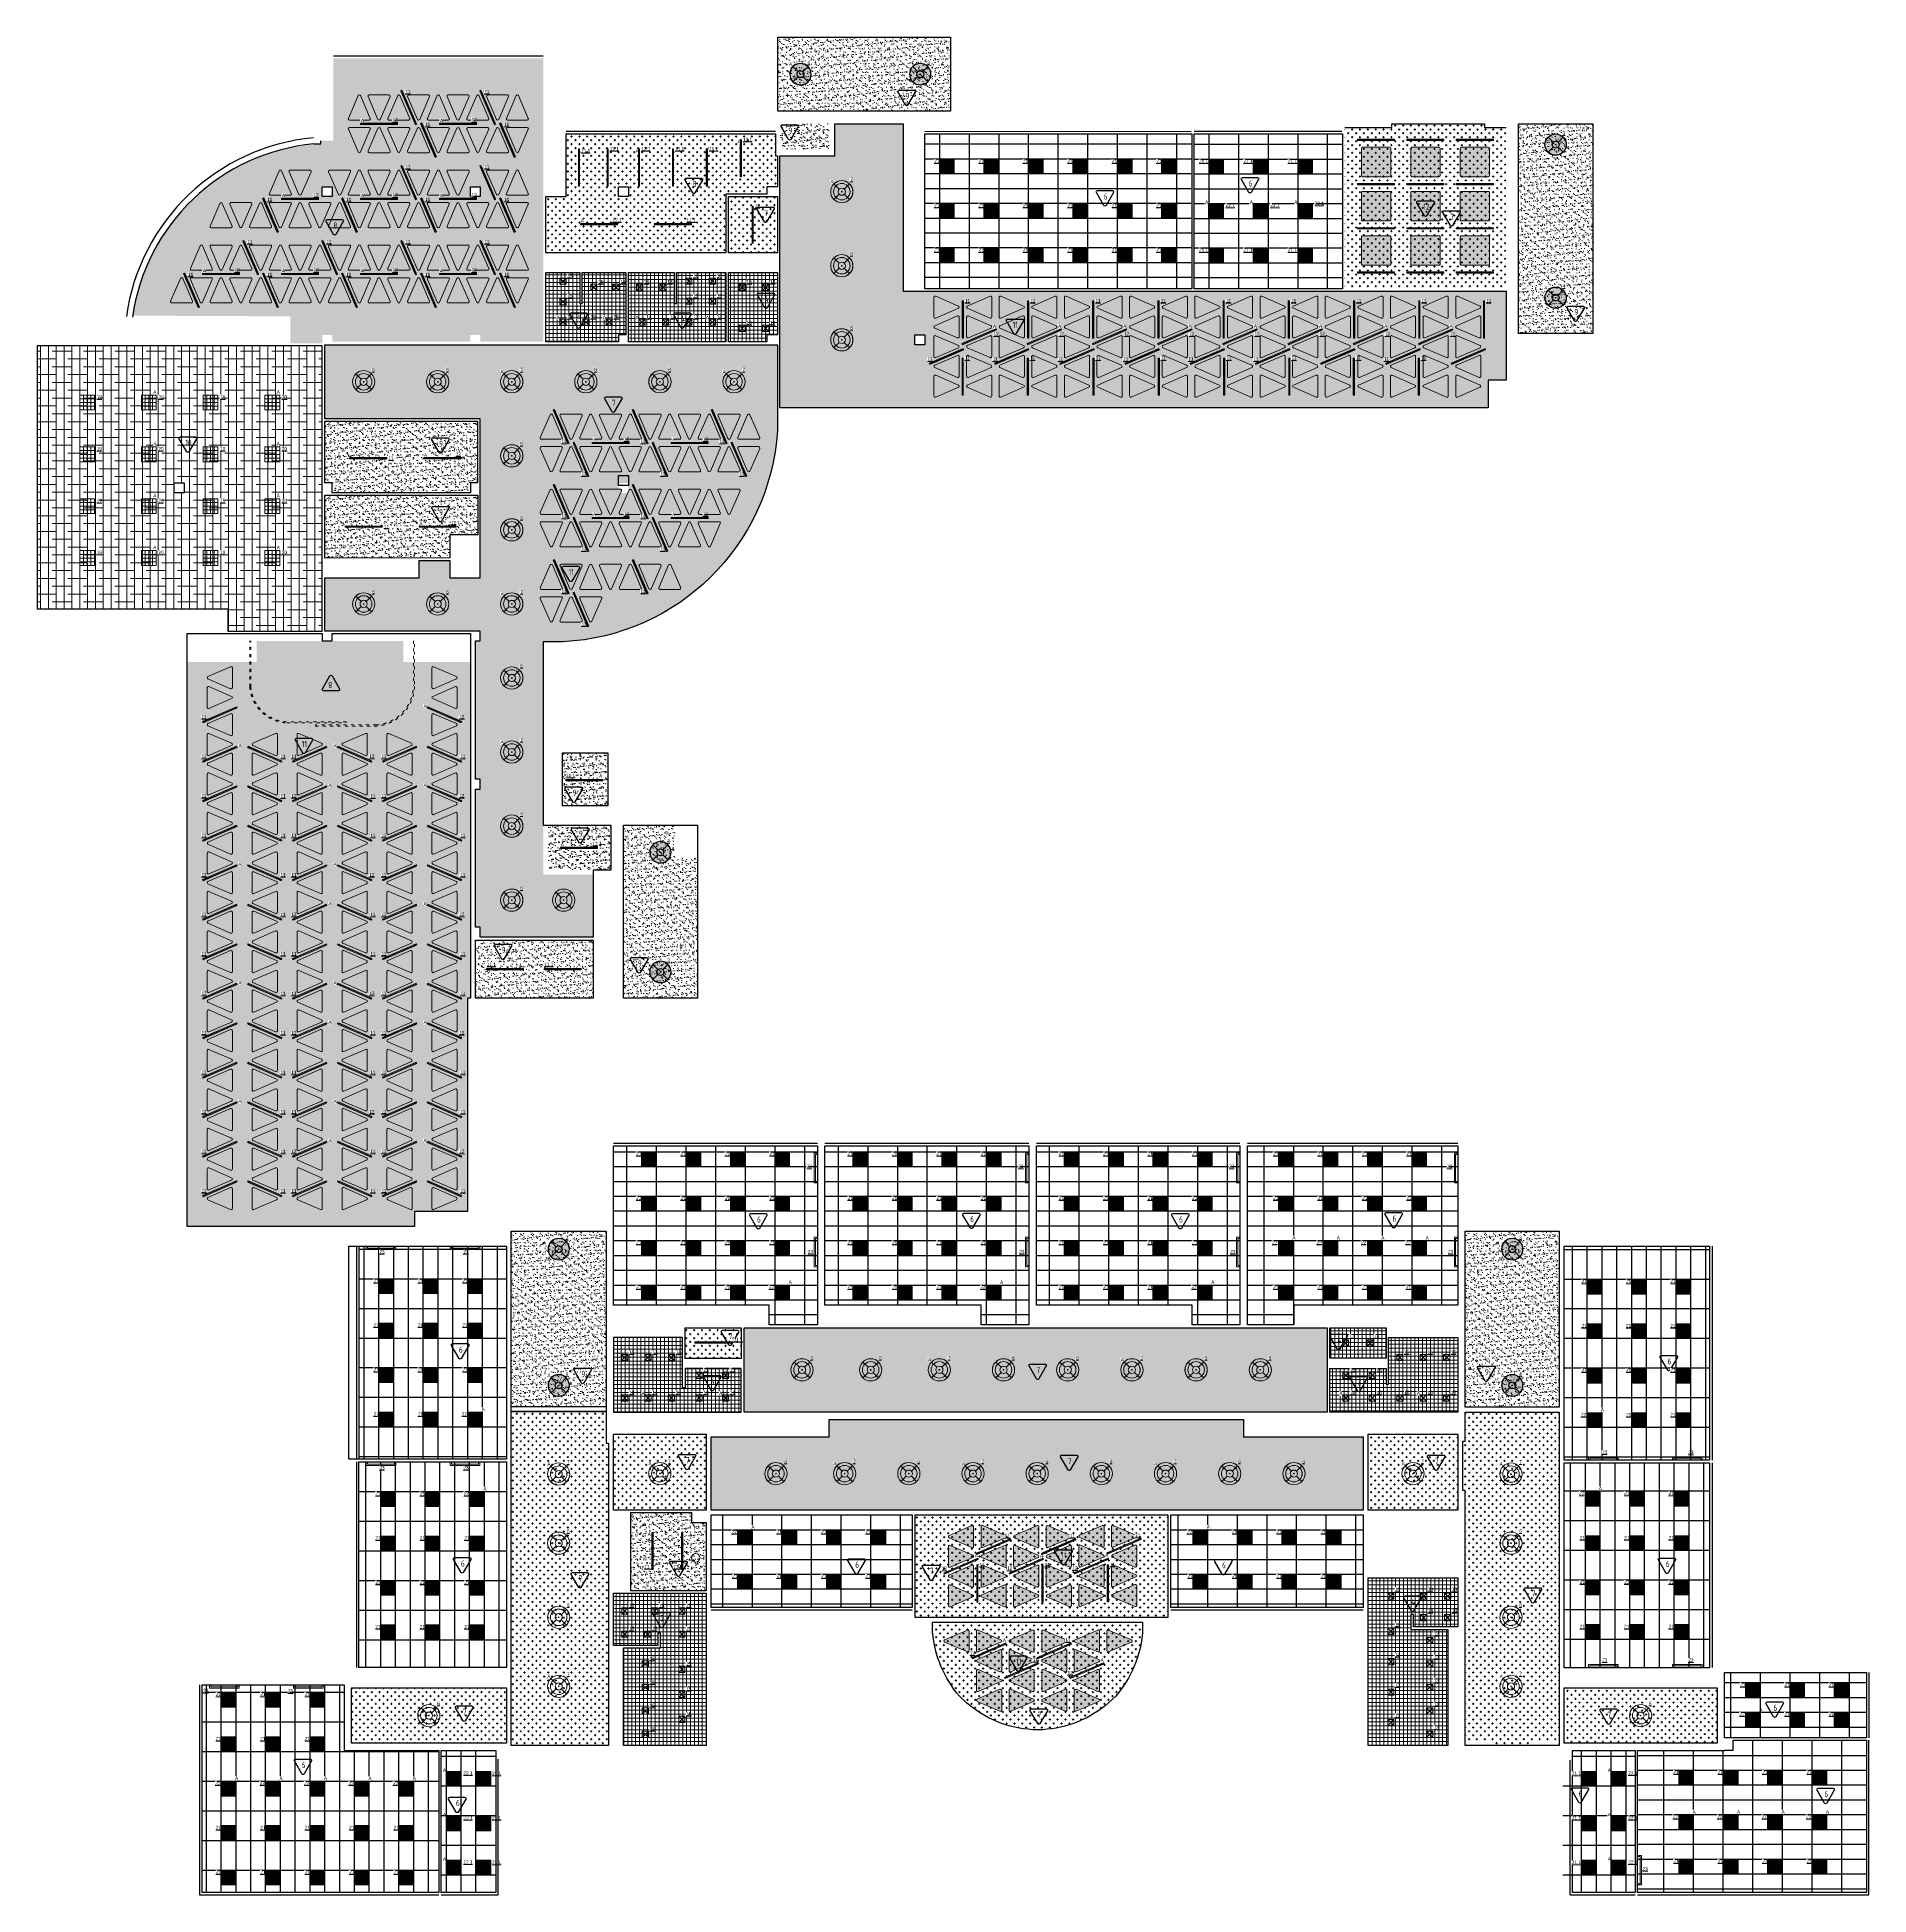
# Model space of a CAD drawing. Header units: millimetres. Extents: x -510890 to 397870, y -45599 to 141350.
# Drawn here: x 51892 to 126087, y 55606 to 130861 of the extents above; entities that cross this region are included whole.
import ezdxf

# ---------------------------------------------------------------- set-up
doc = ezdxf.new("R2010")
doc.units = ezdxf.units.MM
doc.linetypes.add('ACAD_ISO03W100', pattern=[30, 12, -18])
for name, color, linetype, lineweight in [('_ЭОМ_ОБЩ_Освещение_текст', 250, 'Continuous', 18), ('_ЭОМ_ОБЩ_Освещение_текст тип светильника', 172, 'Continuous', 50), ('_ЭОМ_светильник А', 1, 'Continuous', 35), ('_ЭОМ_светильник Р', 4, 'Continuous', 35), ('АР_Потолки_Штриховка', 252, 'Continuous', 0)]:
    doc.layers.add(name, color=color, linetype=linetype, lineweight=lineweight)
for name, color, linetype in [('RAL 9010', 7, 'Continuous'), ('X-ref Light', 250, 'Continuous'), ('X-ref Light Emergency', 249, 'Continuous'), ('Штриховка в сечении', 7, 'Continuous')]:
    doc.layers.add(name, color=color, linetype=linetype)
for name, color, linetype, lineweight, true_color in [('АР_Потолок_RAL 095 85 40', 7, 'Continuous', 5, 0xddc87a), ('АР_Потолок_RAL 100 70 20', 7, 'Continuous', 5, 0xb3ac85), ('АР_Потолок_Грильято_белый_50х50', 7, 'Continuous', 5, 0x8e00bd), ('АР_Потолок_Грильято_черный_50х50', 7, 'Continuous', 5, 0xfa3e00), ('АР_Потолок_Покраска', 7, 'Continuous', 5, 0x007399), ('АР_Потолок_сетка', 7, 'Continuous', 0, 0x636466), ('АР_Потолок_Текстура дерево', 7, 'Continuous', 5, 0xe7bf8e)]:
    doc.layers.add(name, color=color, linetype=linetype, lineweight=lineweight, true_color=true_color)
doc.layers.get('X-ref Light').off()
doc.styles.add('ISOCPEUR', font='isocpeur.ttf', dxfattribs={"height": 800})
doc.styles.add('ГОСТ', font='cad.shx', dxfattribs={"width": 0.8})
pattern_1 = [(0, (134938.16, 0), (158.75, 158.75), [79.375, -238.125]), (90, (134977.84, -39.69), (-158.75, 158.75), [79.375, -238.125])]

# ---------------------------------------------------------------- blocks, each defined once
blk = doc.blocks.new('A$C4757d704')
at = {"true_color": 0xf8f6b0, "transparency": 33554687}
h = blk.add_hatch(color=51, dxfattribs=at)
h.dxf.hatch_style = 1
h.paths.add_polyline_path([(214, 686), (132, 768, 0.198841), (0, 450, 0.198983), (132, 132), (214, 214, -0.198912), (116, 450, -0.198912)])
edge = h.paths.add_edge_path()
edge.add_arc((450, 450), 334, 135, 180)
edge.add_arc((450, 450), 334, 180, 225)
edge.add_line((214, 214), (347, 347))
edge.add_ellipse((450, 450), major_axis=(-146, 0), ratio=1, start_angle=315, end_angle=405, ccw=False)
edge.add_line((347, 553), (214, 686))
edge = h.paths.add_edge_path()
edge.add_line((214, 686), (347, 553))
edge.add_ellipse((450, 450), major_axis=(-146, 0), ratio=1, start_angle=225, end_angle=315, ccw=False)
edge.add_line((553, 553), (686, 686))
edge.add_arc((450, 450), 334, 45, 135)
h.paths.add_polyline_path([(132, 768), (214, 686, -0.414214), (686, 686), (768, 768, 0.414374)])
h.paths.add_polyline_path([(768, 768), (686, 686, -0.198912), (784, 450, -0.198912), (686, 214), (768, 132, 0.198983), (900, 450, 0.198841)])
edge = h.paths.add_edge_path()
edge.add_line((686, 686), (553, 553))
edge.add_ellipse((450, 450), major_axis=(-146, 0), ratio=1, start_angle=495, end_angle=585, ccw=False)
edge.add_line((553, 347), (686, 214))
edge.add_arc((450, 450), 334, 315, 360)
edge.add_arc((450, 450), 334, 0, 45)
edge = h.paths.add_edge_path()
edge.add_ellipse((450, 450), major_axis=(-146, 0), ratio=1, start_angle=405, end_angle=495, ccw=False)
edge.add_line((347, 347), (214, 214))
edge.add_arc((450, 450), 334, 225, 315)
edge.add_line((686, 214), (553, 347))
h.paths.add_polyline_path([(768, 132), (686, 214, -0.414214), (214, 214), (132, 132, 0.414054)])
edge = h.paths.add_edge_path()
edge.add_ellipse((450, 450), major_axis=(-146, 0), ratio=1, start_angle=495, end_angle=585)
edge.add_ellipse((450, 450), major_axis=(-146, 0), ratio=1, start_angle=225, end_angle=315)
edge.add_ellipse((450, 450), major_axis=(-146, 0), ratio=1, start_angle=315, end_angle=405)
edge.add_ellipse((450, 450), major_axis=(-146, 0), ratio=1, start_angle=405, end_angle=495)
edge = h.paths.add_edge_path(flags=0)
edge.add_ellipse((450, 450), major_axis=(-14.6, 0), ratio=1, start_angle=0, end_angle=360)
edge = h.paths.add_edge_path(flags=16)
edge.add_ellipse((450, 450), major_axis=(-14.6, 0), ratio=1, start_angle=0, end_angle=360)
at = {"layer": 'АР_Потолки_Штриховка', "color": 18, "ltscale": 100, "true_color": 0x000000}
for points in [[(132, 768), (347, 553)], [(768, 768), (553, 553)], [(347, 347), (132, 132)], [(553, 347), (768, 132)]]:
    blk.add_lwpolyline(points, dxfattribs=at)
for radius in [450, 334]:
    blk.add_circle((450, 450), radius, dxfattribs=at)
for major_axis in [(-146, 0), (-146, 0), (-14.6, 0)]:
    blk.add_ellipse((450, 450), major_axis=major_axis, ratio=1, start_param=3.926991, end_param=10.210176, dxfattribs=at)
blk = doc.blocks.new('подвесной светильник люстра')
at = {"true_color": 0xf8f6b0, "transparency": 33554687}
h = blk.add_hatch(color=51, dxfattribs=at)
h.dxf.hatch_style = 1
edge = h.paths.add_edge_path()
edge.add_ellipse((0, 0), major_axis=(-432, 0), ratio=1, start_angle=225, end_angle=315)
edge.add_line((-305, 305), (-99, 99))
edge.add_ellipse((0, 0), major_axis=(-140, 0), ratio=1, start_angle=225, end_angle=315, ccw=False)
edge.add_line((99, 99), (305, 305))
edge = h.paths.add_edge_path()
edge.add_ellipse((0, 0), major_axis=(-140, 0), ratio=1, start_angle=315, end_angle=405, ccw=False)
edge.add_line((-99, 99), (-305, 305))
edge.add_ellipse((0, 0), major_axis=(-432, 0), ratio=1, start_angle=315, end_angle=405)
edge.add_line((-305, -305), (-99, -99))
edge = h.paths.add_edge_path()
edge.add_ellipse((0, 0), major_axis=(-140, 0), ratio=1, start_angle=405, end_angle=495, ccw=False)
edge.add_line((-99, -99), (-305, -305))
edge.add_ellipse((0, 0), major_axis=(-432, 0), ratio=1, start_angle=405, end_angle=495)
edge.add_line((305, -305), (99, -99))
edge = h.paths.add_edge_path()
edge.add_ellipse((0, 0), major_axis=(-432, 0), ratio=1, start_angle=495, end_angle=585)
edge.add_line((305, 305), (99, 99))
edge.add_ellipse((0, 0), major_axis=(-140, 0), ratio=1, start_angle=495, end_angle=585, ccw=False)
edge.add_line((99, -99), (305, -305))
edge = h.paths.add_edge_path()
edge.add_ellipse((0, 0), major_axis=(-140, 0), ratio=1, start_angle=495, end_angle=585)
edge.add_ellipse((0, 0), major_axis=(-140, 0), ratio=1, start_angle=225, end_angle=315)
edge.add_ellipse((0, 0), major_axis=(-140, 0), ratio=1, start_angle=315, end_angle=405)
edge.add_ellipse((0, 0), major_axis=(-140, 0), ratio=1, start_angle=405, end_angle=495)
edge = h.paths.add_edge_path(flags=16)
edge.add_ellipse((0, 0), major_axis=(-14, 0), ratio=1, start_angle=0, end_angle=360)
at = {"color": 0, "linetype": 'ByBlock', "lineweight": -2}
for points in [[(-305, 305), (-99, 99)], [(305, 305), (99, 99)], [(-99, -99), (-305, -305)], [(99, -99), (305, -305)]]:
    blk.add_lwpolyline(points, dxfattribs=at)
for major_axis in [(-432, 0), (-140, 0), (-140, 0), (-14, 0)]:
    blk.add_ellipse((0, 0), major_axis=major_axis, ratio=1, start_param=3.926991, end_param=10.210176, dxfattribs=at)
blk = doc.blocks.new('A$C753f64f6')
at = {"linetype": 'ACAD_ISO03W100', "lineweight": 0, "ltscale": 10, "transparency": 33554687}
for p, q in [((-289, 5752), (-289, 3367)), ((-246, 3367), (-244, 5767)), ((-418, 4606), (-420, 2220)), ((-289, 3367), (-246, 3367)), ((1277, 591), (3032, 591))]:
    blk.add_line(p, q, dxfattribs=at)
for points in [[(1172, 7265), (3032, 7265)], [(1180, 7221), (3032, 7221)], [(-372, 2144), (-372, 2144), (-372, 4605), (-420, 4605)], [(3032, 635), (1214, 635)]]:
    blk.add_lwpolyline(points, dxfattribs=at)
for centre, radius, start, end in [((1286, 5693), 1576, 94.13326, 177.85741), ((1286, 5693), 1532, 93.95511, 177.24057), ((1248, 2259), 1668, 181.31615, 271.01306), ((1248, 2259), 1624, 184.05509, 268.82252)]:
    blk.add_arc(centre, radius, start, end, dxfattribs=at)
blk = doc.blocks.new('RVE-PLS5070-1500-P')
at = {"color": 0, "linetype": 'ByBlock', "lineweight": -2, "ltscale": 40}
for points in [[(750, -25), (-750, -25), (-750, 25), (750, 25)], [(745, -20), (-745, -20), (-745, 20), (745, 20)]]:
    blk.add_lwpolyline(points, close=True, dxfattribs=at)
blk = doc.blocks.new('Кососвет')
at = {"color": 0, "linetype": 'ByBlock', "lineweight": -2, "ltscale": 40}
for points in [[(-600, 26), (600, 26), (600, -111)], [(-600, 26), (-600, -111)], [(-600, -111), (-550, -111)], [(-550, -24), (550, -24)], [(-550, -111), (-550, -24)], [(600, -111), (550, -111), (550, -24)]]:
    blk.add_lwpolyline(points, dxfattribs=at)
blk = doc.blocks.new('RVE-SLIM-PRIME-595')
at = {"layer": 'Штриховка в сечении', "lineweight": 9, "ltscale": 1000, "true_color": 0xf8f6b0, "transparency": 33554636}
h = blk.add_hatch(color=51, dxfattribs=at)
h.dxf.hatch_style = 1
h.paths.add_polyline_path([(275, 275), (-275, 275), (-275, -275), (275, -275)])
at = {"color": 0, "linetype": 'ByBlock', "lineweight": -2, "ltscale": 40}
for points in [[(300, -300), (-300, -300), (-300, 300), (300, 300)], [(275, -275), (-275, -275), (-275, 275), (275, 275)]]:
    blk.add_lwpolyline(points, close=True, dxfattribs=at)
blk = doc.blocks.new('светильник школа коридор')
at = {"color": 0, "linetype": 'ByBlock', "lineweight": -2}
for points in [[(-318, 318), (-103, 103)], [(318, 318), (103, 103)], [(-103, -103), (-318, -318)], [(103, -103), (318, -318)]]:
    blk.add_lwpolyline(points, dxfattribs=at)
blk.add_circle((0, 0), 334, dxfattribs=at)
for major_axis in [(-450, 0), (-146, 0), (-146, 0), (-14.6, 0)]:
    blk.add_ellipse((0, 0), major_axis=major_axis, ratio=1, start_param=3.926991, end_param=10.210176, dxfattribs=at)
blk = doc.blocks.new('40 НА 40 ГРИЛЬЯТО ДЛЯ 50')
at = {"color": 0, "linetype": 'ByBlock', "lineweight": -2, "ltscale": 100}
for points in [[(125, -125), (-125, -125), (-125, 125), (125, 125), (125, -125)], [(125, 125), (-125, -125)], [(-125, 125), (125, -125)]]:
    blk.add_lwpolyline(points, dxfattribs=at)
blk = doc.blocks.new('RVE-PRIME-STRONG-595-N')
at = {"color": 0, "linetype": 'ByBlock', "lineweight": -2, "ltscale": 40}
blk.add_lwpolyline([(300, -300), (-300, -300), (-300, 300), (300, 300)], close=True, dxfattribs=at)
for points in [[(-300, 150), (300, 150)], [(-300, 0), (300, 0)], [(-150, 300), (-150, -300)], [(0, 300), (0, -300)], [(150, 300), (150, -300)], [(-300, -150), (300, -150)]]:
    blk.add_lwpolyline(points, dxfattribs=at)
blk = doc.blocks.new('A$C74099537')
at = {"layer": 'АР_Потолки_Штриховка', "color": 18, "lineweight": 18, "ltscale": 100, "true_color": 0x000000}
for points in [[(0, -1450), (0, -50), (50, -50), (50, -1450)], [(5, -1445), (5, -55), (45, -55), (45, -1445)], [(2642, -1450), (2642, -50), (2692, -50), (2692, -1450)], [(2647, -1445), (2647, -55), (2687, -55), (2687, -1445)]]:
    blk.add_lwpolyline(points, close=True, dxfattribs=at)
at = {"layer": '_ЭОМ_светильник Р', "color": 18, "lineweight": 18, "ltscale": 100, "true_color": 0x000000, "rotation": 89.99999999999997}
for p in [(25, -750), (2667, -750)]:
    blk.add_blockref('RVE-PLS5070-1500-P', p, dxfattribs=at)
at = {"layer": '_ЭОМ_ОБЩ_Освещение_текст тип светильника', "color": 18, "lineweight": 18, "ltscale": 40, "true_color": 0x000000, "char_height": 142.2, "width": 55.87, "attachment_point": 1, "style": 'ГОСТ', "bg_fill": 3, "box_fill_scale": 1.1, "bg_fill_color": 256, "bg_fill_transparency": 0}
for insert in [(110, 79), (2751, 79)]:
    blk.add_mtext('{\\L11}', dxfattribs=dict(at, insert=insert))

msp = doc.modelspace()

# ---------------------------------------------------------------- hatches: boundary and pattern name
at = {"layer": 'RAL 9010', "ltscale": 100, "true_color": 0xe1be89}
h = msp.add_hatch(color=31, dxfattribs=at)
h.dxf.hatch_style = 1
h.paths.add_polyline_path([(65696.5, 127529.9, 0.6566108), (65788.3, 127529.9), (66187.1, 128450.6, 0.5396909), (66141.2, 128520.5), (65343.5, 128520.5, 0.5396909), (65297.7, 128450.6)])
h = msp.add_hatch(color=31, dxfattribs=at)
h.dxf.hatch_style = 1
h.paths.add_polyline_path([(68188.3, 128490.4, 0.6566108), (68096.5, 128490.4), (67697.7, 127569.6, 0.5396909), (67743.5, 127499.8), (68541.2, 127499.8, 0.5396909), (68587.1, 127569.6)])
h = msp.add_hatch(color=31, dxfattribs=at)
h.dxf.hatch_style = 1
h.paths.add_polyline_path([(70987.1, 128450.6, 0.5396909), (70941.2, 128520.5), (70143.5, 128520.5, 0.5396909), (70097.7, 128450.6), (70496.5, 127529.9, 0.6566108), (70588.3, 127529.9)])
h = msp.add_hatch(color=31, dxfattribs=at)
h.dxf.hatch_style = 1
h.paths.add_polyline_path([(66496.5, 126209.1, 0.6566108), (66588.3, 126209.1), (66987.1, 127129.9, 0.5396909), (66941.2, 127199.8), (66143.5, 127199.8, 0.5396909), (66097.7, 127129.9)])
h = msp.add_hatch(color=31, dxfattribs=at)
h.dxf.hatch_style = 1
h.paths.add_polyline_path([(68497.7, 126248.9, 0.5396909), (68543.5, 126179), (69341.2, 126179, 0.5396909), (69387.1, 126248.9), (68988.3, 127169.6, 0.6566108), (68896.5, 127169.6)])
h = msp.add_hatch(color=31, dxfattribs=at)
h.dxf.hatch_style = 1
h.paths.add_polyline_path([(70943.5, 127199.8, 0.5396909), (70897.7, 127129.9), (71296.5, 126209.1, 0.6566108), (71388.3, 126209.1), (71787.1, 127129.9, 0.5396909), (71741.2, 127199.8)])
h = msp.add_hatch(color=31, dxfattribs=at)
h.dxf.hatch_style = 1
h.paths.add_polyline_path([(65696.5, 124488.4, 0.6566108), (65788.3, 124488.4), (66187.1, 125409.1, 0.5396909), (66141.2, 125479), (65343.5, 125479, 0.5396909), (65297.7, 125409.1)])
h = msp.add_hatch(color=31, dxfattribs=at)
h.dxf.hatch_style = 1
h.paths.add_polyline_path([(68188.3, 125448.9, 0.6566108), (68096.5, 125448.9), (67697.7, 124528.1, 0.5396909), (67743.5, 124458.3), (68541.2, 124458.3, 0.5396909), (68587.1, 124528.1)])
h = msp.add_hatch(color=31, dxfattribs=at)
h.dxf.hatch_style = 1
h.paths.add_polyline_path([(70987.1, 125409.1, 0.5396909), (70941.2, 125479), (70143.5, 125479, 0.5396909), (70097.7, 125409.1), (70496.5, 124488.4, 0.6566108), (70588.3, 124488.4)])
h = msp.add_hatch(color=31, dxfattribs=at)
h.dxf.hatch_style = 1
h.paths.add_polyline_path([(61696.5, 123167.6, 0.6566108), (61788.3, 123167.6), (62187.1, 124088.4, 0.5396909), (62141.2, 124158.3), (61343.5, 124158.3, 0.5396909), (61297.7, 124088.4)])
h = msp.add_hatch(color=31, dxfattribs=at)
h.dxf.hatch_style = 1
h.paths.add_polyline_path([(63697.7, 123207.4, 0.5396909), (63743.5, 123137.5), (64541.2, 123137.5, 0.5396909), (64587.1, 123207.4), (64188.3, 124128.1, 0.6566108), (64096.5, 124128.1)])
h = msp.add_hatch(color=31, dxfattribs=at)
h.dxf.hatch_style = 1
h.paths.add_polyline_path([(66496.5, 123167.6, 0.6566108), (66588.3, 123167.6), (66987.1, 124088.4, 0.5396909), (66941.2, 124158.3), (66143.5, 124158.3, 0.5396909), (66097.7, 124088.4)])
h = msp.add_hatch(color=31, dxfattribs=at)
h.dxf.hatch_style = 1
h.paths.add_polyline_path([(68497.7, 123207.4, 0.5396909), (68543.5, 123137.5), (69341.2, 123137.5, 0.5396909), (69387.1, 123207.4), (68988.3, 124128.1, 0.6566108), (68896.5, 124128.1)])
h = msp.add_hatch(color=31, dxfattribs=at)
h.dxf.hatch_style = 1
h.paths.add_polyline_path([(70943.5, 124158.3, 0.5396909), (70897.7, 124088.4), (71296.5, 123167.6, 0.6566108), (71388.3, 123167.6), (71787.1, 124088.4, 0.5396909), (71741.2, 124158.3)])
h = msp.add_hatch(color=31, dxfattribs=at)
h.dxf.hatch_style = 1
h.paths.add_polyline_path([(59296.5, 121446.9, 0.6566108), (59388.3, 121446.9), (59787.1, 122367.6, 0.5396909), (59741.2, 122437.5), (58943.5, 122437.5, 0.5396909), (58897.7, 122367.6)])
h = msp.add_hatch(color=31, dxfattribs=at)
h.dxf.hatch_style = 1
h.paths.add_polyline_path([(61788.3, 122407.4, 0.6566108), (61696.5, 122407.4), (61297.7, 121486.6, 0.5396909), (61343.5, 121416.8), (62141.2, 121416.8, 0.5396909), (62187.1, 121486.6)])
h = msp.add_hatch(color=31, dxfattribs=at)
h.dxf.hatch_style = 1
h.paths.add_polyline_path([(64587.1, 122367.6, 0.5396909), (64541.2, 122437.5), (63743.5, 122437.5, 0.5396909), (63697.7, 122367.6), (64096.5, 121446.9, 0.6566108), (64188.3, 121446.9)])
h = msp.add_hatch(color=31, dxfattribs=at)
h.dxf.hatch_style = 1
h.paths.add_polyline_path([(65696.5, 121446.9, 0.6566108), (65788.3, 121446.9), (66187.1, 122367.6, 0.5396909), (66141.2, 122437.5), (65343.5, 122437.5, 0.5396909), (65297.7, 122367.6)])
h = msp.add_hatch(color=31, dxfattribs=at)
h.dxf.hatch_style = 1
h.paths.add_polyline_path([(68188.3, 122407.4, 0.6566108), (68096.5, 122407.4), (67697.7, 121486.6, 0.5396909), (67743.5, 121416.8), (68541.2, 121416.8, 0.5396909), (68587.1, 121486.6)])
h = msp.add_hatch(color=31, dxfattribs=at)
h.dxf.hatch_style = 1
h.paths.add_polyline_path([(70987.1, 122367.6, 0.5396909), (70941.2, 122437.5), (70143.5, 122437.5, 0.5396909), (70097.7, 122367.6), (70496.5, 121446.9, 0.6566108), (70588.3, 121446.9)])
h = msp.add_hatch(color=31, dxfattribs=at)
h.dxf.hatch_style = 1
h.paths.add_polyline_path([(60096.5, 120126.1, 0.6566108), (60188.3, 120126.1), (60587.1, 121046.9, 0.5396909), (60541.2, 121116.8), (59743.5, 121116.8, 0.5396909), (59697.7, 121046.9)])
h = msp.add_hatch(color=31, dxfattribs=at)
h.dxf.hatch_style = 1
h.paths.add_polyline_path([(62097.7, 120165.9, 0.5396909), (62143.5, 120096), (62941.2, 120096, 0.5396909), (62987.1, 120165.9), (62588.3, 121086.6, 0.6566108), (62496.5, 121086.6)])
h = msp.add_hatch(color=31, dxfattribs=at)
h.dxf.hatch_style = 1
h.paths.add_polyline_path([(66496.5, 120126.1, 0.6566108), (66588.3, 120126.1), (66987.1, 121046.9, 0.5396909), (66941.2, 121116.8), (66143.5, 121116.8, 0.5396909), (66097.7, 121046.9)])
h = msp.add_hatch(color=31, dxfattribs=at)
h.dxf.hatch_style = 1
h.paths.add_polyline_path([(68497.7, 120165.9, 0.5396909), (68543.5, 120096), (69341.2, 120096, 0.5396909), (69387.1, 120165.9), (68988.3, 121086.6, 0.6566108), (68896.5, 121086.6)])
h = msp.add_hatch(color=31, dxfattribs=at)
h.dxf.hatch_style = 1
h.paths.add_polyline_path([(70943.5, 121116.8, 0.5396909), (70897.7, 121046.9), (71296.5, 120126.1, 0.6566108), (71388.3, 120126.1), (71787.1, 121046.9, 0.5396909), (71741.2, 121116.8)])
h = msp.add_hatch(color=31, dxfattribs=at)
h.dxf.hatch_style = 1
h.paths.add_polyline_path([(74363.2, 115562.1, 0.6566108), (74271.5, 115562.1), (73872.6, 114641.3, 0.5396909), (73918.5, 114571.4), (74716.2, 114571.4, 0.5396909), (74762.1, 114641.3)])
h = msp.add_hatch(color=31, dxfattribs=at)
h.dxf.hatch_style = 1
h.paths.add_polyline_path([(77162.1, 115522.3, 0.5396909), (77116.2, 115592.2), (76318.5, 115592.2, 0.5396909), (76272.6, 115522.3), (76671.5, 114601.6, 0.6566108), (76763.2, 114601.6)])
h = msp.add_hatch(color=31, dxfattribs=at)
h.dxf.hatch_style = 1
h.paths.add_polyline_path([(79163.2, 115562.1, 0.6566108), (79071.5, 115562.1), (78672.6, 114641.3, 0.5396909), (78718.5, 114571.4), (79516.2, 114571.4, 0.5396909), (79562.1, 114641.3)])
h = msp.add_hatch(color=31, dxfattribs=at)
h.dxf.hatch_style = 1
h.paths.add_polyline_path([(72671.5, 113280.8, 0.6566108), (72763.2, 113280.8), (73162.1, 114201.6, 0.5396909), (73116.2, 114271.4), (72318.5, 114271.4, 0.5396909), (72272.6, 114201.6)])
h = msp.add_hatch(color=31, dxfattribs=at)
h.dxf.hatch_style = 1
h.paths.add_polyline_path([(74672.6, 113320.6, 0.5396909), (74718.5, 113250.7), (75516.2, 113250.7, 0.5396909), (75562.1, 113320.6), (75163.2, 114241.3, 0.6566108), (75071.5, 114241.3)])
h = msp.add_hatch(color=31, dxfattribs=at)
h.dxf.hatch_style = 1
h.paths.add_polyline_path([(77118.5, 114271.4, 0.5396909), (77072.6, 114201.6), (77471.5, 113280.8, 0.6566108), (77563.2, 113280.8), (77962.1, 114201.6, 0.5396909), (77916.2, 114271.4)])
h = msp.add_hatch(color=31, dxfattribs=at)
h.dxf.hatch_style = 1
h.paths.add_polyline_path([(79472.6, 113320.6, 0.5396909), (79518.5, 113250.7), (80316.2, 113250.7, 0.5396909), (80362.1, 113320.6), (79963.2, 114241.3, 0.6566108), (79871.5, 114241.3)])
h = msp.add_hatch(color=31, dxfattribs=at)
h.dxf.hatch_style = 1
h.paths.add_polyline_path([(73962.1, 112480.8, 0.5396909), (73916.2, 112550.7), (73118.5, 112550.7, 0.5396909), (73072.6, 112480.8), (73471.5, 111560.1, 0.6566108), (73563.2, 111560.1)])
h = msp.add_hatch(color=31, dxfattribs=at)
h.dxf.hatch_style = 1
h.paths.add_polyline_path([(75963.2, 112520.6, 0.6566108), (75871.5, 112520.6), (75472.6, 111599.8, 0.5396909), (75518.5, 111529.9), (76316.2, 111529.9, 0.5396909), (76362.1, 111599.8)])
h = msp.add_hatch(color=31, dxfattribs=at)
h.dxf.hatch_style = 1
h.paths.add_polyline_path([(78271.5, 111560.1, 0.6566108), (78363.2, 111560.1), (78762.1, 112480.8, 0.5396909), (78716.2, 112550.7), (77918.5, 112550.7, 0.5396909), (77872.6, 112480.8)])
h = msp.add_hatch(color=31, dxfattribs=at)
h.dxf.hatch_style = 1
h.paths.add_polyline_path([(73918.5, 111229.9, 0.5396909), (73872.6, 111160.1), (74271.5, 110239.3, 0.6566108), (74363.2, 110239.3), (74762.1, 111160.1, 0.5396909), (74716.2, 111229.9)])
h = msp.add_hatch(color=31, dxfattribs=at)
h.dxf.hatch_style = 1
h.paths.add_polyline_path([(76763.2, 111199.8, 0.6566108), (76671.5, 111199.8), (76272.6, 110279.1, 0.5396909), (76318.5, 110209.2), (77116.2, 110209.2, 0.5396909), (77162.1, 110279.1)])
h = msp.add_hatch(color=31, dxfattribs=at)
h.dxf.hatch_style = 1
h.paths.add_polyline_path([(79071.5, 110239.3, 0.6566108), (79163.2, 110239.3), (79562.1, 111160.1, 0.5396909), (79516.2, 111229.9), (78718.5, 111229.9, 0.5396909), (78672.6, 111160.1)])
h = msp.add_hatch(color=31, dxfattribs=at)
h.dxf.hatch_style = 1
h.paths.add_polyline_path([(72763.2, 109479.1, 0.6566108), (72671.5, 109479.1), (72272.6, 108558.3, 0.5396909), (72318.5, 108488.4), (73116.2, 108488.4, 0.5396909), (73162.1, 108558.3)])
h = msp.add_hatch(color=31, dxfattribs=at)
h.dxf.hatch_style = 1
h.paths.add_polyline_path([(75071.5, 108518.6, 0.6566108), (75163.2, 108518.6), (75562.1, 109439.3, 0.5396909), (75516.2, 109509.2), (74718.5, 109509.2, 0.5396909), (74672.6, 109439.3)])
h = msp.add_hatch(color=31, dxfattribs=at)
h.dxf.hatch_style = 1
h.paths.add_polyline_path([(77563.2, 109479.1, 0.6566108), (77471.5, 109479.1), (77072.6, 108558.3, 0.5396909), (77118.5, 108488.4), (77916.2, 108488.4, 0.5396909), (77962.1, 108558.3)])
h = msp.add_hatch(color=31, dxfattribs=at)
h.dxf.hatch_style = 1
h.paths.add_polyline_path([(73563.2, 108158.3, 0.6566108), (73471.5, 108158.3), (73072.6, 107237.6, 0.5396909), (73118.5, 107167.7), (73916.2, 107167.7, 0.5396909), (73962.1, 107237.6)])
h = msp.add_hatch(color=31, dxfattribs=at)
h.dxf.hatch_style = 1
h.paths.add_polyline_path([(59770.4, 104063.8, 0.6566108), (59770.4, 104155.5), (58849.6, 104554.4, 0.5396909), (58779.8, 104508.5), (58779.8, 103710.8, 0.5396909), (58849.6, 103664.9)])
h = msp.add_hatch(color=31, dxfattribs=at)
h.dxf.hatch_style = 1
h.paths.add_polyline_path([(59770.4, 102163.8, 0.6566108), (59770.4, 102255.5), (58849.6, 102654.4, 0.5396909), (58779.8, 102608.5), (58779.8, 101810.8, 0.5396909), (58849.6, 101764.9)])
h = msp.add_hatch(color=31, dxfattribs=at)
h.dxf.hatch_style = 1
h.paths.add_polyline_path([(65262.6, 102608.5, 0.5396909), (65192.7, 102654.4), (64272, 102255.5, 0.6566108), (64272, 102163.8), (65192.7, 101764.9, 0.5396909), (65262.6, 101810.8)])
h = msp.add_hatch(color=31, dxfattribs=at)
h.dxf.hatch_style = 1
h.paths.add_polyline_path([(60670.2, 101854.4, 0.5396909), (60600.4, 101808.5), (60600.4, 101010.8, 0.5396909), (60670.2, 100964.9), (61591, 101363.8, 0.6566108), (61591, 101455.5)])
h = msp.add_hatch(color=31, dxfattribs=at)
h.dxf.hatch_style = 1
h.paths.add_polyline_path([(66092.7, 101455.5, 0.6566108), (66092.7, 101363.8), (67013.5, 100964.9, 0.5396909), (67083.4, 101010.8), (67083.4, 101808.5, 0.5396909), (67013.5, 101854.4)])
h = msp.add_hatch(color=31, dxfattribs=at)
h.dxf.hatch_style = 1
h.paths.add_polyline_path([(59770.4, 100563.8, 0.6566108), (59770.4, 100655.5), (58849.6, 101054.4, 0.5396909), (58779.8, 101008.5), (58779.8, 100210.8, 0.5396909), (58849.6, 100164.9)])
h = msp.add_hatch(color=31, dxfattribs=at)
h.dxf.hatch_style = 1
h.paths.add_polyline_path([(65262.6, 101008.5, 0.5396909), (65192.7, 101054.4), (64272, 100655.5, 0.6566108), (64272, 100563.8), (65192.7, 100164.9, 0.5396909), (65262.6, 100210.8)])
h = msp.add_hatch(color=31, dxfattribs=at)
h.dxf.hatch_style = 1
h.paths.add_polyline_path([(60670.2, 100254.4, 0.5396909), (60600.4, 100208.5), (60600.4, 99410.8, 0.5396909), (60670.2, 99364.9), (61591, 99763.8, 0.6566108), (61591, 99855.5)])
h = msp.add_hatch(color=31, dxfattribs=at)
h.dxf.hatch_style = 1
h.paths.add_polyline_path([(66092.7, 99855.5, 0.6566108), (66092.7, 99763.8), (67013.5, 99364.9, 0.5396909), (67083.4, 99410.8), (67083.4, 100208.5, 0.5396909), (67013.5, 100254.4)])
h = msp.add_hatch(color=31, dxfattribs=at)
h.dxf.hatch_style = 1
h.paths.add_polyline_path([(59770.4, 98963.8, 0.6566108), (59770.4, 99055.5), (58849.6, 99454.4, 0.5396909), (58779.8, 99408.5), (58779.8, 98610.8, 0.5396909), (58849.6, 98564.9)])
h = msp.add_hatch(color=31, dxfattribs=at)
h.dxf.hatch_style = 1
h.paths.add_polyline_path([(65262.6, 99408.5, 0.5396909), (65192.7, 99454.4), (64272, 99055.5, 0.6566108), (64272, 98963.8), (65192.7, 98564.9, 0.5396909), (65262.6, 98610.8)])
h = msp.add_hatch(color=31, dxfattribs=at)
h.dxf.hatch_style = 1
h.paths.add_polyline_path([(62451.2, 98255.5, 0.6566108), (62451.2, 98163.8), (63372, 97764.9, 0.5396909), (63441.9, 97810.8), (63441.9, 98608.5, 0.5396909), (63372, 98654.4)])
h = msp.add_hatch(color=31, dxfattribs=at)
h.dxf.hatch_style = 1
h.paths.add_polyline_path([(68874, 98163.8, 0.6566108), (68874, 98255.5), (67953.2, 98654.4, 0.5396909), (67883.4, 98608.5), (67883.4, 97810.8, 0.5396909), (67953.2, 97764.9)])
h = msp.add_hatch(color=31, dxfattribs=at)
h.dxf.hatch_style = 1
h.paths.add_polyline_path([(61621.1, 97808.5, 0.5396909), (61551.2, 97854.4), (60630.5, 97455.5, 0.6566108), (60630.5, 97363.8), (61551.2, 96964.9, 0.5396909), (61621.1, 97010.8)])
h = msp.add_hatch(color=31, dxfattribs=at)
h.dxf.hatch_style = 1
h.paths.add_polyline_path([(67053.2, 97363.8, 0.6566108), (67053.2, 97455.5), (66132.5, 97854.4, 0.5396909), (66062.6, 97808.5), (66062.6, 97010.8, 0.5396909), (66132.5, 96964.9)])
h = msp.add_hatch(color=31, dxfattribs=at)
h.dxf.hatch_style = 1
h.paths.add_polyline_path([(58809.9, 96655.5, 0.6566108), (58809.9, 96563.8), (59730.6, 96164.9, 0.5396909), (59800.5, 96210.8), (59800.5, 97008.5, 0.5396909), (59730.6, 97054.4)])
h = msp.add_hatch(color=31, dxfattribs=at)
h.dxf.hatch_style = 1
h.paths.add_polyline_path([(65232.5, 96563.8, 0.6566108), (65232.5, 96655.5), (64311.7, 97054.4, 0.5396909), (64241.9, 97008.5), (64241.9, 96210.8, 0.5396909), (64311.7, 96164.9)])
h = msp.add_hatch(color=31, dxfattribs=at)
h.dxf.hatch_style = 1
h.paths.add_polyline_path([(62421.1, 95410.8, 0.5396909), (62491, 95364.9), (63411.7, 95763.8, 0.6566108), (63411.7, 95855.5), (62491, 96254.4, 0.5396909), (62421.1, 96208.5)])
h = msp.add_hatch(color=31, dxfattribs=at)
h.dxf.hatch_style = 1
h.paths.add_polyline_path([(67913.5, 95855.5, 0.6566108), (67913.5, 95763.8), (68834.2, 95364.9, 0.5396909), (68904.1, 95410.8), (68904.1, 96208.5, 0.5396909), (68834.2, 96254.4)])
h = msp.add_hatch(color=31, dxfattribs=at)
h.dxf.hatch_style = 1
h.paths.add_polyline_path([(60670.2, 95454.4, 0.5396909), (60600.4, 95408.5), (60600.4, 94610.8, 0.5396909), (60670.2, 94564.9), (61591, 94963.8, 0.6566108), (61591, 95055.5)])
h = msp.add_hatch(color=31, dxfattribs=at)
h.dxf.hatch_style = 1
h.paths.add_polyline_path([(66092.7, 95055.5, 0.6566108), (66092.7, 94963.8), (67013.5, 94564.9, 0.5396909), (67083.4, 94610.8), (67083.4, 95408.5, 0.5396909), (67013.5, 95454.4)])
h = msp.add_hatch(color=31, dxfattribs=at)
h.dxf.hatch_style = 1
h.paths.add_polyline_path([(59770.4, 94163.8, 0.6566108), (59770.4, 94255.5), (58849.6, 94654.4, 0.5396909), (58779.8, 94608.5), (58779.8, 93810.8, 0.5396909), (58849.6, 93764.9)])
h = msp.add_hatch(color=31, dxfattribs=at)
h.dxf.hatch_style = 1
h.paths.add_polyline_path([(65262.6, 94608.5, 0.5396909), (65192.7, 94654.4), (64272, 94255.5, 0.6566108), (64272, 94163.8), (65192.7, 93764.9, 0.5396909), (65262.6, 93810.8)])
h = msp.add_hatch(color=31, dxfattribs=at)
h.dxf.hatch_style = 1
h.paths.add_polyline_path([(62451.2, 93455.5, 0.6566108), (62451.2, 93363.8), (63372, 92964.9, 0.5396909), (63441.9, 93010.8), (63441.9, 93808.5, 0.5396909), (63372, 93854.4)])
h = msp.add_hatch(color=31, dxfattribs=at)
h.dxf.hatch_style = 1
h.paths.add_polyline_path([(68874, 93363.8, 0.6566108), (68874, 93455.5), (67953.2, 93854.4, 0.5396909), (67883.4, 93808.5), (67883.4, 93010.8, 0.5396909), (67953.2, 92964.9)])
h = msp.add_hatch(color=31, dxfattribs=at)
h.dxf.hatch_style = 1
h.paths.add_polyline_path([(60630.5, 92655.5, 0.6566108), (60630.5, 92563.8), (61551.2, 92164.9, 0.5396909), (61621.1, 92210.8), (61621.1, 93008.5, 0.5396909), (61551.2, 93054.4)])
h = msp.add_hatch(color=31, dxfattribs=at)
h.dxf.hatch_style = 1
h.paths.add_polyline_path([(67053.2, 92563.8, 0.6566108), (67053.2, 92655.5), (66132.5, 93054.4, 0.5396909), (66062.6, 93008.5), (66062.6, 92210.8, 0.5396909), (66132.5, 92164.9)])
h = msp.add_hatch(color=31, dxfattribs=at)
h.dxf.hatch_style = 1
h.paths.add_polyline_path([(59730.6, 91364.9, 0.5396909), (59800.5, 91410.8), (59800.5, 92208.5, 0.5396909), (59730.6, 92254.4), (58809.9, 91855.5, 0.6566108), (58809.9, 91763.8)])
h = msp.add_hatch(color=31, dxfattribs=at)
h.dxf.hatch_style = 1
h.paths.add_polyline_path([(65232.5, 91763.8, 0.6566108), (65232.5, 91855.5), (64311.7, 92254.4, 0.5396909), (64241.9, 92208.5), (64241.9, 91410.8, 0.5396909), (64311.7, 91364.9)])
h = msp.add_hatch(color=31, dxfattribs=at)
h.dxf.hatch_style = 1
h.paths.add_polyline_path([(62491, 91454.4, 0.5396909), (62421.1, 91408.5), (62421.1, 90610.8, 0.5396909), (62491, 90564.9), (63411.7, 90963.8, 0.6566108), (63411.7, 91055.5)])
h = msp.add_hatch(color=31, dxfattribs=at)
h.dxf.hatch_style = 1
h.paths.add_polyline_path([(68904.1, 91408.5, 0.5396909), (68834.2, 91454.4), (67913.5, 91055.5, 0.6566108), (67913.5, 90963.8), (68834.2, 90564.9, 0.5396909), (68904.1, 90610.8)])
h = msp.add_hatch(color=31, dxfattribs=at)
h.dxf.hatch_style = 1
h.paths.add_polyline_path([(61591, 90163.8, 0.6566108), (61591, 90255.5), (60670.2, 90654.4, 0.5396909), (60600.4, 90608.5), (60600.4, 89810.8, 0.5396909), (60670.2, 89764.9)])
h = msp.add_hatch(color=31, dxfattribs=at)
h.dxf.hatch_style = 1
h.paths.add_polyline_path([(67083.4, 90608.5, 0.5396909), (67013.5, 90654.4), (66092.7, 90255.5, 0.6566108), (66092.7, 90163.8), (67013.5, 89764.9, 0.5396909), (67083.4, 89810.8)])
h = msp.add_hatch(color=31, dxfattribs=at)
h.dxf.hatch_style = 1
h.paths.add_polyline_path([(59770.4, 89363.8, 0.6566108), (59770.4, 89455.5), (58849.6, 89854.4, 0.5396909), (58779.8, 89808.5), (58779.8, 89010.8, 0.5396909), (58849.6, 88964.9)])
h = msp.add_hatch(color=31, dxfattribs=at)
h.dxf.hatch_style = 1
h.paths.add_polyline_path([(65262.6, 89808.5, 0.5396909), (65192.7, 89854.4), (64272, 89455.5, 0.6566108), (64272, 89363.8), (65192.7, 88964.9, 0.5396909), (65262.6, 89010.8)])
h = msp.add_hatch(color=31, dxfattribs=at)
h.dxf.hatch_style = 1
h.paths.add_polyline_path([(62451.2, 88655.5, 0.6566108), (62451.2, 88563.8), (63372, 88164.9, 0.5396909), (63441.9, 88210.8), (63441.9, 89008.5, 0.5396909), (63372, 89054.4)])
h = msp.add_hatch(color=31, dxfattribs=at)
h.dxf.hatch_style = 1
h.paths.add_polyline_path([(68874, 88563.8, 0.6566108), (68874, 88655.5), (67953.2, 89054.4, 0.5396909), (67883.4, 89008.5), (67883.4, 88210.8, 0.5396909), (67953.2, 88164.9)])
h = msp.add_hatch(color=31, dxfattribs=at)
h.dxf.hatch_style = 1
h.paths.add_polyline_path([(60630.5, 87855.5, 0.6566108), (60630.5, 87763.8), (61551.2, 87364.9, 0.5396909), (61621.1, 87410.8), (61621.1, 88208.5, 0.5396909), (61551.2, 88254.4)])
h = msp.add_hatch(color=31, dxfattribs=at)
h.dxf.hatch_style = 1
h.paths.add_polyline_path([(67053.2, 87763.8, 0.6566108), (67053.2, 87855.5), (66132.5, 88254.4, 0.5396909), (66062.6, 88208.5), (66062.6, 87410.8, 0.5396909), (66132.5, 87364.9)])
h = msp.add_hatch(color=31, dxfattribs=at)
h.dxf.hatch_style = 1
h.paths.add_polyline_path([(59730.6, 86564.9, 0.5396909), (59800.5, 86610.8), (59800.5, 87408.5, 0.5396909), (59730.6, 87454.4), (58809.9, 87055.5, 0.6566108), (58809.9, 86963.8)])
h = msp.add_hatch(color=31, dxfattribs=at)
h.dxf.hatch_style = 1
h.paths.add_polyline_path([(65232.5, 86963.8, 0.6566108), (65232.5, 87055.5), (64311.7, 87454.4, 0.5396909), (64241.9, 87408.5), (64241.9, 86610.8, 0.5396909), (64311.7, 86564.9)])
h = msp.add_hatch(color=31, dxfattribs=at)
h.dxf.hatch_style = 1
h.paths.add_polyline_path([(62491, 86654.4, 0.5396909), (62421.1, 86608.5), (62421.1, 85810.8, 0.5396909), (62491, 85764.9), (63411.7, 86163.8, 0.6566108), (63411.7, 86255.5)])
h = msp.add_hatch(color=31, dxfattribs=at)
h.dxf.hatch_style = 1
h.paths.add_polyline_path([(68904.1, 86608.5, 0.5396909), (68834.2, 86654.4), (67913.5, 86255.5, 0.6566108), (67913.5, 86163.8), (68834.2, 85764.9, 0.5396909), (68904.1, 85810.8)])
h = msp.add_hatch(color=31, dxfattribs=at)
h.dxf.hatch_style = 1
h.paths.add_polyline_path([(61591, 85363.8, 0.6566108), (61591, 85455.5), (60670.2, 85854.4, 0.5396909), (60600.4, 85808.5), (60600.4, 85010.8, 0.5396909), (60670.2, 84964.9)])
h = msp.add_hatch(color=31, dxfattribs=at)
h.dxf.hatch_style = 1
h.paths.add_polyline_path([(67083.4, 85808.5, 0.5396909), (67013.5, 85854.4), (66092.7, 85455.5, 0.6566108), (66092.7, 85363.8), (67013.5, 84964.9, 0.5396909), (67083.4, 85010.8)])
h = msp.add_hatch(color=31, dxfattribs=at)
h.dxf.hatch_style = 1
h.paths.add_polyline_path([(59770.4, 84563.8, 0.6566108), (59770.4, 84655.5), (58849.6, 85054.4, 0.5396909), (58779.8, 85008.5), (58779.8, 84210.8, 0.5396909), (58849.6, 84164.9)])
h = msp.add_hatch(color=31, dxfattribs=at)
h.dxf.hatch_style = 1
h.paths.add_polyline_path([(65262.6, 85008.5, 0.5396909), (65192.7, 85054.4), (64272, 84655.5, 0.6566108), (64272, 84563.8), (65192.7, 84164.9, 0.5396909), (65262.6, 84210.8)])
h = msp.add_hatch(color=31, dxfattribs=at)
h.dxf.hatch_style = 1
h.paths.add_polyline_path([(62451.2, 83855.5, 0.6566108), (62451.2, 83763.8), (63372, 83364.9, 0.5396909), (63441.9, 83410.8), (63441.9, 84208.5, 0.5396909), (63372, 84254.4)])
h = msp.add_hatch(color=31, dxfattribs=at)
h.dxf.hatch_style = 1
h.paths.add_polyline_path([(68874, 83763.8, 0.6566108), (68874, 83855.5), (67953.2, 84254.4, 0.5396909), (67883.4, 84208.5), (67883.4, 83410.8, 0.5396909), (67953.2, 83364.9)])
at = {"layer": 'АР_Потолки_Штриховка', "ltscale": 100, "true_color": 0xf8f6b0}
h = msp.add_hatch(color=51, dxfattribs=at)
h.dxf.hatch_style = 1
h.paths.add_polyline_path([(67237, 127380.3), (66684.5, 128655.8), (66647.8, 128639.9), (67200.3, 127364.4)])
h = msp.add_hatch(color=51, dxfattribs=at)
h.dxf.hatch_style = 1
h.paths.add_polyline_path([(70437, 127380.3), (69884.5, 128655.8), (69847.8, 128639.9), (70400.3, 127364.4)])
h = msp.add_hatch(color=51, dxfattribs=at)
h.dxf.hatch_style = 1
h.paths.add_polyline_path([(65047.4, 127369.8), (66437.4, 127369.8), (66437.4, 127329.8), (65047.4, 127329.8)])
h = msp.add_hatch(color=51, dxfattribs=at)
h.dxf.hatch_style = 1
h.paths.add_polyline_path([(68037, 126059.6), (67484.5, 127335.1), (67447.8, 127319.2), (68000.3, 126043.7)])
h = msp.add_hatch(color=51, dxfattribs=at)
h.dxf.hatch_style = 1
h.paths.add_polyline_path([(68247.4, 127369.8), (69637.4, 127369.8), (69637.4, 127329.8), (68247.4, 127329.8)])
h = msp.add_hatch(color=51, dxfattribs=at)
h.dxf.hatch_style = 1
h.paths.add_polyline_path([(71237, 126059.6), (70684.5, 127335.1), (70647.8, 127319.2), (71200.3, 126043.7)])
h = msp.add_hatch(color=51, dxfattribs=at)
h.dxf.hatch_style = 1
h.paths.add_polyline_path([(106872.7, 126718.7), (105382.7, 126718.7), (105382.7, 126678.7), (106872.7, 126678.7)])
h = msp.add_hatch(color=51, dxfattribs=at)
h.dxf.hatch_style = 1
h.paths.add_polyline_path([(108872.7, 126718.7), (107382.7, 126718.7), (107382.7, 126678.7), (108872.7, 126678.7)])
h = msp.add_hatch(color=51, dxfattribs=at)
h.dxf.hatch_style = 1
h.paths.add_polyline_path([(110872.7, 126718.7), (109382.7, 126718.7), (109382.7, 126678.7), (110872.7, 126678.7)])
h = msp.add_hatch(color=51, dxfattribs=at)
h.dxf.hatch_style = 1
h.paths.add_polyline_path([(88466, 125345.7), (89016, 125345.7), (89016, 125895.7), (88466, 125895.7)])
h = msp.add_hatch(color=51, dxfattribs=at)
h.dxf.hatch_style = 1
h.paths.add_polyline_path([(90266, 125345.7), (90816, 125345.7), (90816, 125895.7), (90266, 125895.7)])
h = msp.add_hatch(color=51, dxfattribs=at)
h.dxf.hatch_style = 1
h.paths.add_polyline_path([(92065.2, 125345.7), (92615.2, 125345.7), (92615.2, 125895.7), (92065.2, 125895.7)])
h = msp.add_hatch(color=51, dxfattribs=at)
h.dxf.hatch_style = 1
h.paths.add_polyline_path([(93865.2, 125345.7), (94415.2, 125345.7), (94415.2, 125895.7), (93865.2, 125895.7)])
h = msp.add_hatch(color=51, dxfattribs=at)
h.dxf.hatch_style = 1
h.paths.add_polyline_path([(95666, 125345.7), (96216, 125345.7), (96216, 125895.7), (95666, 125895.7)])
h = msp.add_hatch(color=51, dxfattribs=at)
h.dxf.hatch_style = 1
h.paths.add_polyline_path([(97466, 125345.7), (98016, 125345.7), (98016, 125895.7), (97466, 125895.7)])
h = msp.add_hatch(color=51, dxfattribs=at)
h.dxf.hatch_style = 1
h.paths.add_polyline_path([(99377.7, 125345.7), (99927.7, 125345.7), (99927.7, 125895.7), (99377.7, 125895.7)])
h = msp.add_hatch(color=51, dxfattribs=at)
h.dxf.hatch_style = 1
h.paths.add_polyline_path([(101177.7, 125345.7), (101727.7, 125345.7), (101727.7, 125895.7), (101177.7, 125895.7)])
h = msp.add_hatch(color=51, dxfattribs=at)
h.dxf.hatch_style = 1
h.paths.add_polyline_path([(102977.7, 125345.7), (103527.7, 125345.7), (103527.7, 125895.7), (102977.7, 125895.7)])
h = msp.add_hatch(color=51, dxfattribs=at)
h.dxf.hatch_style = 1
h.paths.add_polyline_path([(67237, 124338.8), (66684.5, 125614.3), (66647.8, 125598.4), (67200.3, 124322.9)])
h = msp.add_hatch(color=51, dxfattribs=at)
h.dxf.hatch_style = 1
h.paths.add_polyline_path([(70437, 124338.8), (69884.5, 125614.3), (69847.8, 125598.4), (70400.3, 124322.9)])
h = msp.add_hatch(color=51, dxfattribs=at)
h.dxf.hatch_style = 1
h.paths.add_polyline_path([(106872.7, 124926.7), (105382.7, 124926.7), (105382.7, 124886.7), (106872.7, 124886.7)])
h = msp.add_hatch(color=51, dxfattribs=at)
h.dxf.hatch_style = 1
h.paths.add_polyline_path([(108872.7, 124926.7), (107382.7, 124926.7), (107382.7, 124886.7), (108872.7, 124886.7)])
h = msp.add_hatch(color=51, dxfattribs=at)
h.dxf.hatch_style = 1
h.paths.add_polyline_path([(110872.7, 124926.7), (109382.7, 124926.7), (109382.7, 124886.7), (110872.7, 124886.7)])
h = msp.add_hatch(color=51, dxfattribs=at)
h.dxf.hatch_style = 1
h.paths.add_polyline_path([(61637, 123018.1), (61084.5, 124293.6), (61047.8, 124277.7), (61600.3, 123002.2)])
h = msp.add_hatch(color=51, dxfattribs=at)
h.dxf.hatch_style = 1
h.paths.add_polyline_path([(61847.4, 124328.3), (63237.4, 124328.3), (63237.4, 124288.3), (61847.4, 124288.3)])
h = msp.add_hatch(color=51, dxfattribs=at)
h.dxf.hatch_style = 1
h.paths.add_polyline_path([(64837, 123018.1), (64284.5, 124293.6), (64247.8, 124277.7), (64800.3, 123002.2)])
h = msp.add_hatch(color=51, dxfattribs=at)
h.dxf.hatch_style = 1
h.paths.add_polyline_path([(65047.4, 124328.3), (66437.4, 124328.3), (66437.4, 124288.3), (65047.4, 124288.3)])
h = msp.add_hatch(color=51, dxfattribs=at)
h.dxf.hatch_style = 1
h.paths.add_polyline_path([(68037, 123018.1), (67484.5, 124293.6), (67447.8, 124277.7), (68000.3, 123002.2)])
h = msp.add_hatch(color=51, dxfattribs=at)
h.dxf.hatch_style = 1
h.paths.add_polyline_path([(68247.4, 124328.3), (69637.4, 124328.3), (69637.4, 124288.3), (68247.4, 124288.3)])
h = msp.add_hatch(color=51, dxfattribs=at)
h.dxf.hatch_style = 1
h.paths.add_polyline_path([(71237, 123018.1), (70684.5, 124293.6), (70647.8, 124277.7), (71200.3, 123002.2)])
h = msp.add_hatch(color=51, dxfattribs=at)
h.dxf.hatch_style = 1
h.paths.add_polyline_path([(80894.3, 122525.5), (80894.3, 124015.5), (80854.3, 124015.5), (80854.3, 122525.5)])
h = msp.add_hatch(color=51, dxfattribs=at)
h.dxf.hatch_style = 1
h.paths.add_polyline_path([(88466, 123545.7), (89016, 123545.7), (89016, 124095.7), (88466, 124095.7)])
h = msp.add_hatch(color=51, dxfattribs=at)
h.dxf.hatch_style = 1
h.paths.add_polyline_path([(90266, 123545.7), (90816, 123545.7), (90816, 124095.7), (90266, 124095.7)])
h = msp.add_hatch(color=51, dxfattribs=at)
h.dxf.hatch_style = 1
h.paths.add_polyline_path([(92065.2, 123545.7), (92615.2, 123545.7), (92615.2, 124095.7), (92065.2, 124095.7)])
h = msp.add_hatch(color=51, dxfattribs=at)
h.dxf.hatch_style = 1
h.paths.add_polyline_path([(93865.2, 123545.7), (94415.2, 123545.7), (94415.2, 124095.7), (93865.2, 124095.7)])
h = msp.add_hatch(color=51, dxfattribs=at)
h.dxf.hatch_style = 1
h.paths.add_polyline_path([(95666, 123545.7), (96216, 123545.7), (96216, 124095.7), (95666, 124095.7)])
h = msp.add_hatch(color=51, dxfattribs=at)
h.dxf.hatch_style = 1
h.paths.add_polyline_path([(97466, 123545.7), (98016, 123545.7), (98016, 124095.7), (97466, 124095.7)])
h = msp.add_hatch(color=51, dxfattribs=at)
h.dxf.hatch_style = 1
h.paths.add_polyline_path([(99377.7, 123545.7), (99927.7, 123545.7), (99927.7, 124095.7), (99377.7, 124095.7)])
h = msp.add_hatch(color=51, dxfattribs=at)
h.dxf.hatch_style = 1
h.paths.add_polyline_path([(101177.7, 123545.7), (101727.7, 123545.7), (101727.7, 124095.7), (101177.7, 124095.7)])
h = msp.add_hatch(color=51, dxfattribs=at)
h.dxf.hatch_style = 1
h.paths.add_polyline_path([(102977.7, 123545.7), (103527.7, 123545.7), (103527.7, 124095.7), (102977.7, 124095.7)])
h = msp.add_hatch(color=51, dxfattribs=at)
h.dxf.hatch_style = 1
h.paths.add_polyline_path([(75396.8, 123306.3), (73906.8, 123306.3), (73906.8, 123266.3), (75396.8, 123266.3)])
h = msp.add_hatch(color=51, dxfattribs=at)
h.dxf.hatch_style = 1
h.paths.add_polyline_path([(78396.8, 123306.3), (76906.8, 123306.3), (76906.8, 123266.3), (78396.8, 123266.3)])
h = msp.add_hatch(color=51, dxfattribs=at)
h.dxf.hatch_style = 1
h.paths.add_polyline_path([(106872.7, 123134.7), (105382.7, 123134.7), (105382.7, 123094.7), (106872.7, 123094.7)])
h = msp.add_hatch(color=51, dxfattribs=at)
h.dxf.hatch_style = 1
h.paths.add_polyline_path([(108872.7, 123134.7), (107382.7, 123134.7), (107382.7, 123094.7), (108872.7, 123094.7)])
h = msp.add_hatch(color=51, dxfattribs=at)
h.dxf.hatch_style = 1
h.paths.add_polyline_path([(110872.7, 123134.7), (109382.7, 123134.7), (109382.7, 123094.7), (110872.7, 123094.7)])
h = msp.add_hatch(color=51, dxfattribs=at)
h.dxf.hatch_style = 1
h.paths.add_polyline_path([(60837, 121297.3), (60284.5, 122572.8), (60247.8, 122556.9), (60800.3, 121281.4)])
h = msp.add_hatch(color=51, dxfattribs=at)
h.dxf.hatch_style = 1
h.paths.add_polyline_path([(64037, 121297.3), (63484.5, 122572.8), (63447.8, 122556.9), (64000.3, 121281.4)])
h = msp.add_hatch(color=51, dxfattribs=at)
h.dxf.hatch_style = 1
h.paths.add_polyline_path([(67237, 121297.3), (66684.5, 122572.8), (66647.8, 122556.9), (67200.3, 121281.4)])
h = msp.add_hatch(color=51, dxfattribs=at)
h.dxf.hatch_style = 1
h.paths.add_polyline_path([(70437, 121297.3), (69884.5, 122572.8), (69847.8, 122556.9), (70400.3, 121281.4)])
h = msp.add_hatch(color=51, dxfattribs=at)
h.dxf.hatch_style = 1
h.paths.add_polyline_path([(88466, 121745.7), (89016, 121745.7), (89016, 122295.7), (88466, 122295.7)])
h = msp.add_hatch(color=51, dxfattribs=at)
h.dxf.hatch_style = 1
h.paths.add_polyline_path([(90266, 121745.7), (90816, 121745.7), (90816, 122295.7), (90266, 122295.7)])
h = msp.add_hatch(color=51, dxfattribs=at)
h.dxf.hatch_style = 1
h.paths.add_polyline_path([(92065.2, 121745.7), (92615.2, 121745.7), (92615.2, 122295.7), (92065.2, 122295.7)])
h = msp.add_hatch(color=51, dxfattribs=at)
h.dxf.hatch_style = 1
h.paths.add_polyline_path([(93865.2, 121745.7), (94415.2, 121745.7), (94415.2, 122295.7), (93865.2, 122295.7)])
h = msp.add_hatch(color=51, dxfattribs=at)
h.dxf.hatch_style = 1
h.paths.add_polyline_path([(95666, 121745.7), (96216, 121745.7), (96216, 122295.7), (95666, 122295.7)])
h = msp.add_hatch(color=51, dxfattribs=at)
h.dxf.hatch_style = 1
h.paths.add_polyline_path([(97466, 121745.7), (98016, 121745.7), (98016, 122295.7), (97466, 122295.7)])
h = msp.add_hatch(color=51, dxfattribs=at)
h.dxf.hatch_style = 1
h.paths.add_polyline_path([(99377.7, 121745.7), (99927.7, 121745.7), (99927.7, 122295.7), (99377.7, 122295.7)])
h = msp.add_hatch(color=51, dxfattribs=at)
h.dxf.hatch_style = 1
h.paths.add_polyline_path([(101177.7, 121745.7), (101727.7, 121745.7), (101727.7, 122295.7), (101177.7, 122295.7)])
h = msp.add_hatch(color=51, dxfattribs=at)
h.dxf.hatch_style = 1
h.paths.add_polyline_path([(102977.7, 121745.7), (103527.7, 121745.7), (103527.7, 122295.7), (102977.7, 122295.7)])
h = msp.add_hatch(color=51, dxfattribs=at)
h.dxf.hatch_style = 1
h.paths.add_polyline_path([(58437, 119976.6), (57884.5, 121252.1), (57847.8, 121236.2), (58400.3, 119960.7)])
h = msp.add_hatch(color=51, dxfattribs=at)
h.dxf.hatch_style = 1
h.paths.add_polyline_path([(58647.4, 121286.8), (60037.4, 121286.8), (60037.4, 121246.8), (58647.4, 121246.8)])
h = msp.add_hatch(color=51, dxfattribs=at)
h.dxf.hatch_style = 1
h.paths.add_polyline_path([(61637, 119976.6), (61084.5, 121252.1), (61047.8, 121236.2), (61600.3, 119960.7)])
h = msp.add_hatch(color=51, dxfattribs=at)
h.dxf.hatch_style = 1
h.paths.add_polyline_path([(61847.4, 121286.8), (63237.4, 121286.8), (63237.4, 121246.8), (61847.4, 121246.8)])
h = msp.add_hatch(color=51, dxfattribs=at)
h.dxf.hatch_style = 1
h.paths.add_polyline_path([(64837, 119976.6), (64284.5, 121252.1), (64247.8, 121236.2), (64800.3, 119960.7)])
h = msp.add_hatch(color=51, dxfattribs=at)
h.dxf.hatch_style = 1
h.paths.add_polyline_path([(65047.4, 121286.8), (66437.4, 121286.8), (66437.4, 121246.8), (65047.4, 121246.8)])
h = msp.add_hatch(color=51, dxfattribs=at)
h.dxf.hatch_style = 1
h.paths.add_polyline_path([(68037, 119976.6), (67484.5, 121252.1), (67447.8, 121236.2), (68000.3, 119960.7)])
h = msp.add_hatch(color=51, dxfattribs=at)
h.dxf.hatch_style = 1
h.paths.add_polyline_path([(68247.4, 121286.8), (69637.4, 121286.8), (69637.4, 121246.8), (68247.4, 121246.8)])
h = msp.add_hatch(color=51, dxfattribs=at)
h.dxf.hatch_style = 1
h.paths.add_polyline_path([(71237, 119976.6), (70684.5, 121252.1), (70647.8, 121236.2), (71200.3, 119960.7)])
h = msp.add_hatch(color=51, dxfattribs=at)
h.dxf.hatch_style = 1
h.paths.add_polyline_path([(106872.7, 121342.7), (105382.7, 121342.7), (105382.7, 121302.7), (106872.7, 121302.7)])
h = msp.add_hatch(color=51, dxfattribs=at)
h.dxf.hatch_style = 1
h.paths.add_polyline_path([(108872.7, 121342.7), (107382.7, 121342.7), (107382.7, 121302.7), (108872.7, 121302.7)])
h = msp.add_hatch(color=51, dxfattribs=at)
h.dxf.hatch_style = 1
h.paths.add_polyline_path([(110872.7, 121342.7), (109382.7, 121342.7), (109382.7, 121302.7), (110872.7, 121302.7)])
h = msp.add_hatch(color=51, dxfattribs=at)
h.dxf.hatch_style = 1
h.paths.add_polyline_path([(89369, 118728.1), (89369, 120118.1), (89409, 120118.1), (89409, 118728.1)])
h = msp.add_hatch(color=51, dxfattribs=at)
h.dxf.hatch_style = 1
h.paths.add_polyline_path([(92010.5, 118728.1), (92010.5, 120118.1), (92050.5, 120118.1), (92050.5, 118728.1)])
h = msp.add_hatch(color=51, dxfattribs=at)
h.dxf.hatch_style = 1
h.paths.add_polyline_path([(94652.1, 118728.1), (94652.1, 120118.1), (94692.1, 120118.1), (94692.1, 118728.1)])
h = msp.add_hatch(color=51, dxfattribs=at)
h.dxf.hatch_style = 1
h.paths.add_polyline_path([(97293.7, 118728.1), (97293.7, 120118.1), (97333.7, 120118.1), (97333.7, 118728.1)])
h = msp.add_hatch(color=51, dxfattribs=at)
h.dxf.hatch_style = 1
h.paths.add_polyline_path([(99935.4, 118728.1), (99935.4, 120118.1), (99975.4, 120118.1), (99975.4, 118728.1)])
h = msp.add_hatch(color=51, dxfattribs=at)
h.dxf.hatch_style = 1
h.paths.add_polyline_path([(102577, 118728.1), (102577, 120118.1), (102617, 120118.1), (102617, 118728.1)])
h = msp.add_hatch(color=51, dxfattribs=at)
h.dxf.hatch_style = 1
h.paths.add_polyline_path([(90679.1, 119017.7), (89403.6, 118465.2), (89419.5, 118428.5), (90695, 118981)])
h = msp.add_hatch(color=51, dxfattribs=at)
h.dxf.hatch_style = 1
h.paths.add_polyline_path([(93320.6, 119017.7), (92045.1, 118465.2), (92061, 118428.5), (93336.5, 118981)])
h = msp.add_hatch(color=51, dxfattribs=at)
h.dxf.hatch_style = 1
h.paths.add_polyline_path([(95962.3, 119017.7), (94686.8, 118465.2), (94702.7, 118428.5), (95978.2, 118981)])
h = msp.add_hatch(color=51, dxfattribs=at)
h.dxf.hatch_style = 1
h.paths.add_polyline_path([(98603.9, 119017.7), (97328.4, 118465.2), (97344.3, 118428.5), (98619.8, 118981)])
h = msp.add_hatch(color=51, dxfattribs=at)
h.dxf.hatch_style = 1
h.paths.add_polyline_path([(101245.5, 119017.7), (99970.1, 118465.2), (99986, 118428.5), (101261.4, 118981)])
h = msp.add_hatch(color=51, dxfattribs=at)
h.dxf.hatch_style = 1
h.paths.add_polyline_path([(103887.2, 119017.7), (102611.7, 118465.2), (102627.6, 118428.5), (103903.1, 118981)])
h = msp.add_hatch(color=51, dxfattribs=at)
h.dxf.hatch_style = 1
h.paths.add_polyline_path([(89358.4, 118217.7), (88082.9, 117665.2), (88098.8, 117628.5), (89374.3, 118181)])
h = msp.add_hatch(color=51, dxfattribs=at)
h.dxf.hatch_style = 1
h.paths.add_polyline_path([(91999.9, 118217.7), (90724.4, 117665.2), (90740.3, 117628.5), (92015.8, 118181)])
h = msp.add_hatch(color=51, dxfattribs=at)
h.dxf.hatch_style = 1
h.paths.add_polyline_path([(94641.5, 118217.7), (93366, 117665.2), (93381.9, 117628.5), (94657.4, 118181)])
h = msp.add_hatch(color=51, dxfattribs=at)
h.dxf.hatch_style = 1
h.paths.add_polyline_path([(97283.2, 118217.7), (96007.7, 117665.2), (96023.6, 117628.5), (97299.1, 118181)])
h = msp.add_hatch(color=51, dxfattribs=at)
h.dxf.hatch_style = 1
h.paths.add_polyline_path([(99924.8, 118217.7), (98649.3, 117665.2), (98665.2, 117628.5), (99940.7, 118181)])
h = msp.add_hatch(color=51, dxfattribs=at)
h.dxf.hatch_style = 1
h.paths.add_polyline_path([(102566.4, 118217.7), (101290.9, 117665.2), (101306.8, 117628.5), (102582.3, 118181)])
h = msp.add_hatch(color=51, dxfattribs=at)
h.dxf.hatch_style = 1
h.paths.add_polyline_path([(73411.9, 114452), (72859.4, 115727.5), (72822.7, 115711.6), (73375.2, 114436.1)])
h = msp.add_hatch(color=51, dxfattribs=at)
h.dxf.hatch_style = 1
h.paths.add_polyline_path([(76611.9, 114452), (76059.4, 115727.5), (76022.7, 115711.6), (76575.2, 114436.1)])
h = msp.add_hatch(color=51, dxfattribs=at)
h.dxf.hatch_style = 1
h.paths.add_polyline_path([(79811.9, 114452), (79259.4, 115727.5), (79222.7, 115711.6), (79775.2, 114436.1)])
h = msp.add_hatch(color=51, dxfattribs=at)
h.dxf.hatch_style = 1
h.paths.add_polyline_path([(74211.9, 113131.3), (73659.4, 114406.7), (73622.7, 114390.8), (74175.2, 113115.4)])
h = msp.add_hatch(color=51, dxfattribs=at)
h.dxf.hatch_style = 1
h.paths.add_polyline_path([(74422.3, 114441.4), (75812.3, 114441.4), (75812.3, 114401.4), (74422.3, 114401.4)])
h = msp.add_hatch(color=51, dxfattribs=at)
h.dxf.hatch_style = 1
h.paths.add_polyline_path([(77411.9, 113131.3), (76859.4, 114406.7), (76822.7, 114390.8), (77375.2, 113115.4)])
h = msp.add_hatch(color=51, dxfattribs=at)
h.dxf.hatch_style = 1
h.paths.add_polyline_path([(77622.3, 114441.4), (79012.3, 114441.4), (79012.3, 114401.4), (77622.3, 114401.4)])
h = msp.add_hatch(color=51, dxfattribs=at)
h.dxf.hatch_style = 1
h.paths.add_polyline_path([(80611.9, 113131.3), (80059.4, 114406.7), (80022.7, 114390.8), (80575.2, 113115.4)])
h = msp.add_hatch(color=51, dxfattribs=at)
h.dxf.hatch_style = 1
h.paths.add_polyline_path([(66045.7, 113826.4), (64555.7, 113826.4), (64555.7, 113786.4), (66045.7, 113786.4)])
h = msp.add_hatch(color=51, dxfattribs=at)
h.dxf.hatch_style = 1
h.paths.add_polyline_path([(69045.7, 113826.4), (67555.7, 113826.4), (67555.7, 113786.4), (69045.7, 113786.4)])
h = msp.add_hatch(color=51, dxfattribs=at)
h.dxf.hatch_style = 1
h.paths.add_polyline_path([(73411.9, 111410.5), (72859.4, 112686), (72822.7, 112670.1), (73375.2, 111394.6)])
h = msp.add_hatch(color=51, dxfattribs=at)
h.dxf.hatch_style = 1
h.paths.add_polyline_path([(76611.9, 111410.5), (76059.4, 112686), (76022.7, 112670.1), (76575.2, 111394.6)])
h = msp.add_hatch(color=51, dxfattribs=at)
h.dxf.hatch_style = 1
h.paths.add_polyline_path([(74422.3, 111399.9), (75812.3, 111399.9), (75812.3, 111359.9), (74422.3, 111359.9)])
h = msp.add_hatch(color=51, dxfattribs=at)
h.dxf.hatch_style = 1
h.paths.add_polyline_path([(77622.3, 111399.9), (79012.3, 111399.9), (79012.3, 111359.9), (77622.3, 111359.9)])
h = msp.add_hatch(color=51, dxfattribs=at)
h.dxf.hatch_style = 1
h.paths.add_polyline_path([(65859.2, 111049.5), (64369.2, 111049.5), (64369.2, 111009.5), (65859.2, 111009.5)])
h = msp.add_hatch(color=51, dxfattribs=at)
h.dxf.hatch_style = 1
h.paths.add_polyline_path([(68859.2, 111049.5), (67369.2, 111049.5), (67369.2, 111009.5), (68859.2, 111009.5)])
h = msp.add_hatch(color=51, dxfattribs=at)
h.dxf.hatch_style = 1
h.paths.add_polyline_path([(74211.9, 110089.8), (73659.4, 111365.2), (73622.7, 111349.3), (74175.2, 110073.9)])
h = msp.add_hatch(color=51, dxfattribs=at)
h.dxf.hatch_style = 1
h.paths.add_polyline_path([(77411.9, 110089.8), (76859.4, 111365.2), (76822.7, 111349.3), (77375.2, 110073.9)])
h = msp.add_hatch(color=51, dxfattribs=at)
h.dxf.hatch_style = 1
h.paths.add_polyline_path([(73411.9, 108369), (72859.4, 109644.5), (72822.7, 109628.6), (73375.2, 108353.1)])
h = msp.add_hatch(color=51, dxfattribs=at)
h.dxf.hatch_style = 1
h.paths.add_polyline_path([(76611.9, 108369), (76059.4, 109644.5), (76022.7, 109628.6), (76575.2, 108353.1)])
h = msp.add_hatch(color=51, dxfattribs=at)
h.dxf.hatch_style = 1
h.paths.add_polyline_path([(74211.9, 107048.3), (73659.4, 108323.7), (73622.7, 108307.8), (74175.2, 107032.4)])
h = msp.add_hatch(color=51, dxfattribs=at)
h.dxf.hatch_style = 1
h.paths.add_polyline_path([(58660.3, 103115.1), (59935.8, 103667.6), (59919.9, 103704.3), (58644.4, 103151.8)])
h = msp.add_hatch(color=51, dxfattribs=at)
h.dxf.hatch_style = 1
h.paths.add_polyline_path([(69023.5, 103115.1), (67748, 103667.6), (67763.9, 103704.3), (69039.4, 103151.8)])
h = msp.add_hatch(color=51, dxfattribs=at)
h.dxf.hatch_style = 1
h.paths.add_polyline_path([(58660.3, 101515.1), (59935.8, 102067.6), (59919.9, 102104.3), (58644.4, 101551.8)])
h = msp.add_hatch(color=51, dxfattribs=at)
h.dxf.hatch_style = 1
h.paths.add_polyline_path([(61740.5, 101515.1), (60465, 102067.6), (60480.9, 102104.3), (61756.4, 101551.8)])
h = msp.add_hatch(color=51, dxfattribs=at)
h.dxf.hatch_style = 1
h.paths.add_polyline_path([(62301.7, 101515.1), (63577.2, 102067.6), (63561.3, 102104.3), (62285.8, 101551.8)])
h = msp.add_hatch(color=51, dxfattribs=at)
h.dxf.hatch_style = 1
h.paths.add_polyline_path([(65382, 101515.1), (64106.6, 102067.6), (64122.5, 102104.3), (65397.9, 101551.8)])
h = msp.add_hatch(color=51, dxfattribs=at)
h.dxf.hatch_style = 1
h.paths.add_polyline_path([(65943.2, 101515.1), (67218.7, 102067.6), (67202.8, 102104.3), (65927.3, 101551.8)])
h = msp.add_hatch(color=51, dxfattribs=at)
h.dxf.hatch_style = 1
h.paths.add_polyline_path([(69023.5, 101515.1), (67748, 102067.6), (67763.9, 102104.3), (69039.4, 101551.8)])
h = msp.add_hatch(color=51, dxfattribs=at)
h.dxf.hatch_style = 1
h.paths.add_polyline_path([(58660.3, 99915.1), (59935.8, 100467.6), (59919.9, 100504.3), (58644.4, 99951.8)])
h = msp.add_hatch(color=51, dxfattribs=at)
h.dxf.hatch_style = 1
h.paths.add_polyline_path([(61740.5, 99915.1), (60465, 100467.6), (60480.9, 100504.3), (61756.4, 99951.8)])
h = msp.add_hatch(color=51, dxfattribs=at)
h.dxf.hatch_style = 1
h.paths.add_polyline_path([(62301.7, 99915.1), (63577.2, 100467.6), (63561.3, 100504.3), (62285.8, 99951.8)])
h = msp.add_hatch(color=51, dxfattribs=at)
h.dxf.hatch_style = 1
h.paths.add_polyline_path([(65382, 99915.1), (64106.6, 100467.6), (64122.5, 100504.3), (65397.9, 99951.8)])
h = msp.add_hatch(color=51, dxfattribs=at)
h.dxf.hatch_style = 1
h.paths.add_polyline_path([(65943.2, 99915.1), (67218.7, 100467.6), (67202.8, 100504.3), (65927.3, 99951.8)])
h = msp.add_hatch(color=51, dxfattribs=at)
h.dxf.hatch_style = 1
h.paths.add_polyline_path([(69023.5, 99915.1), (67748, 100467.6), (67763.9, 100504.3), (69039.4, 99951.8)])
h = msp.add_hatch(color=51, dxfattribs=at)
h.dxf.hatch_style = 1
h.paths.add_polyline_path([(58660.3, 98315.1), (59935.8, 98867.6), (59919.9, 98904.3), (58644.4, 98351.8)])
h = msp.add_hatch(color=51, dxfattribs=at)
h.dxf.hatch_style = 1
h.paths.add_polyline_path([(61740.5, 98315.1), (60465, 98867.6), (60480.9, 98904.3), (61756.4, 98351.8)])
h = msp.add_hatch(color=51, dxfattribs=at)
h.dxf.hatch_style = 1
h.paths.add_polyline_path([(62301.7, 98315.1), (63577.2, 98867.6), (63561.3, 98904.3), (62285.8, 98351.8)])
h = msp.add_hatch(color=51, dxfattribs=at)
h.dxf.hatch_style = 1
h.paths.add_polyline_path([(65382, 98315.1), (64106.6, 98867.6), (64122.5, 98904.3), (65397.9, 98351.8)])
h = msp.add_hatch(color=51, dxfattribs=at)
h.dxf.hatch_style = 1
h.paths.add_polyline_path([(65943.2, 98315.1), (67218.7, 98867.6), (67202.8, 98904.3), (65927.3, 98351.8)])
h = msp.add_hatch(color=51, dxfattribs=at)
h.dxf.hatch_style = 1
h.paths.add_polyline_path([(69023.5, 98315.1), (67748, 98867.6), (67763.9, 98904.3), (69039.4, 98351.8)])
h = msp.add_hatch(color=51, dxfattribs=at)
h.dxf.hatch_style = 1
h.paths.add_polyline_path([(74588.9, 98042.7), (73098.9, 98042.7), (73098.9, 98002.7), (74588.9, 98002.7)])
h = msp.add_hatch(color=51, dxfattribs=at)
h.dxf.hatch_style = 1
h.paths.add_polyline_path([(58660.3, 96715.1), (59935.8, 97267.6), (59919.9, 97304.3), (58644.4, 96751.8)])
h = msp.add_hatch(color=51, dxfattribs=at)
h.dxf.hatch_style = 1
h.paths.add_polyline_path([(61740.5, 96715.1), (60465, 97267.6), (60480.9, 97304.3), (61756.4, 96751.8)])
h = msp.add_hatch(color=51, dxfattribs=at)
h.dxf.hatch_style = 1
h.paths.add_polyline_path([(62301.7, 96715.1), (63577.2, 97267.6), (63561.3, 97304.3), (62285.8, 96751.8)])
h = msp.add_hatch(color=51, dxfattribs=at)
h.dxf.hatch_style = 1
h.paths.add_polyline_path([(65382, 96715.1), (64106.6, 97267.6), (64122.5, 97304.3), (65397.9, 96751.8)])
h = msp.add_hatch(color=51, dxfattribs=at)
h.dxf.hatch_style = 1
h.paths.add_polyline_path([(65943.2, 96715.1), (67218.7, 97267.6), (67202.8, 97304.3), (65927.3, 96751.8)])
h = msp.add_hatch(color=51, dxfattribs=at)
h.dxf.hatch_style = 1
h.paths.add_polyline_path([(69023.5, 96715.1), (67748, 97267.6), (67763.9, 97304.3), (69039.4, 96751.8)])
h = msp.add_hatch(color=51, dxfattribs=at)
h.dxf.hatch_style = 1
h.paths.add_polyline_path([(58660.3, 95115.1), (59935.8, 95667.6), (59919.9, 95704.3), (58644.4, 95151.8)])
h = msp.add_hatch(color=51, dxfattribs=at)
h.dxf.hatch_style = 1
h.paths.add_polyline_path([(61740.5, 95115.1), (60465, 95667.6), (60480.9, 95704.3), (61756.4, 95151.8)])
h = msp.add_hatch(color=51, dxfattribs=at)
h.dxf.hatch_style = 1
h.paths.add_polyline_path([(62301.7, 95115.1), (63577.2, 95667.6), (63561.3, 95704.3), (62285.8, 95151.8)])
h = msp.add_hatch(color=51, dxfattribs=at)
h.dxf.hatch_style = 1
h.paths.add_polyline_path([(65382, 95115.1), (64106.6, 95667.6), (64122.5, 95704.3), (65397.9, 95151.8)])
h = msp.add_hatch(color=51, dxfattribs=at)
h.dxf.hatch_style = 1
h.paths.add_polyline_path([(65943.2, 95115.1), (67218.7, 95667.6), (67202.8, 95704.3), (65927.3, 95151.8)])
h = msp.add_hatch(color=51, dxfattribs=at)
h.dxf.hatch_style = 1
h.paths.add_polyline_path([(69023.5, 95115.1), (67748, 95667.6), (67763.9, 95704.3), (69039.4, 95151.8)])
h = msp.add_hatch(color=51, dxfattribs=at)
h.dxf.hatch_style = 1
h.paths.add_polyline_path([(58660.3, 93515.1), (59935.8, 94067.6), (59919.9, 94104.3), (58644.4, 93551.8)])
h = msp.add_hatch(color=51, dxfattribs=at)
h.dxf.hatch_style = 1
h.paths.add_polyline_path([(61740.5, 93515.1), (60465, 94067.6), (60480.9, 94104.3), (61756.4, 93551.8)])
h = msp.add_hatch(color=51, dxfattribs=at)
h.dxf.hatch_style = 1
h.paths.add_polyline_path([(62301.7, 93515.1), (63577.2, 94067.6), (63561.3, 94104.3), (62285.8, 93551.8)])
h = msp.add_hatch(color=51, dxfattribs=at)
h.dxf.hatch_style = 1
h.paths.add_polyline_path([(65382, 93515.1), (64106.6, 94067.6), (64122.5, 94104.3), (65397.9, 93551.8)])
h = msp.add_hatch(color=51, dxfattribs=at)
h.dxf.hatch_style = 1
h.paths.add_polyline_path([(65943.2, 93515.1), (67218.7, 94067.6), (67202.8, 94104.3), (65927.3, 93551.8)])
h = msp.add_hatch(color=51, dxfattribs=at)
h.dxf.hatch_style = 1
h.paths.add_polyline_path([(69023.5, 93515.1), (67748, 94067.6), (67763.9, 94104.3), (69039.4, 93551.8)])
h = msp.add_hatch(color=51, dxfattribs=at)
h.dxf.hatch_style = 1
h.paths.add_polyline_path([(58660.3, 91915.1), (59935.8, 92467.6), (59919.9, 92504.3), (58644.4, 91951.8)])
h = msp.add_hatch(color=51, dxfattribs=at)
h.dxf.hatch_style = 1
h.paths.add_polyline_path([(61740.5, 91915.1), (60465, 92467.6), (60480.9, 92504.3), (61756.4, 91951.8)])
h = msp.add_hatch(color=51, dxfattribs=at)
h.dxf.hatch_style = 1
h.paths.add_polyline_path([(62301.7, 91915.1), (63577.2, 92467.6), (63561.3, 92504.3), (62285.8, 91951.8)])
h = msp.add_hatch(color=51, dxfattribs=at)
h.dxf.hatch_style = 1
h.paths.add_polyline_path([(65382, 91915.1), (64106.6, 92467.6), (64122.5, 92504.3), (65397.9, 91951.8)])
h = msp.add_hatch(color=51, dxfattribs=at)
h.dxf.hatch_style = 1
h.paths.add_polyline_path([(65943.2, 91915.1), (67218.7, 92467.6), (67202.8, 92504.3), (65927.3, 91951.8)])
h = msp.add_hatch(color=51, dxfattribs=at)
h.dxf.hatch_style = 1
h.paths.add_polyline_path([(69023.5, 91915.1), (67748, 92467.6), (67763.9, 92504.3), (69039.4, 91951.8)])
h = msp.add_hatch(color=51, dxfattribs=at)
h.dxf.hatch_style = 1
h.paths.add_polyline_path([(58660.3, 90315.1), (59935.8, 90867.6), (59919.9, 90904.3), (58644.4, 90351.8)])
h = msp.add_hatch(color=51, dxfattribs=at)
h.dxf.hatch_style = 1
h.paths.add_polyline_path([(61740.5, 90315.1), (60465, 90867.6), (60480.9, 90904.3), (61756.4, 90351.8)])
h = msp.add_hatch(color=51, dxfattribs=at)
h.dxf.hatch_style = 1
h.paths.add_polyline_path([(62301.7, 90315.1), (63577.2, 90867.6), (63561.3, 90904.3), (62285.8, 90351.8)])
h = msp.add_hatch(color=51, dxfattribs=at)
h.dxf.hatch_style = 1
h.paths.add_polyline_path([(65382, 90315.1), (64106.6, 90867.6), (64122.5, 90904.3), (65397.9, 90351.8)])
h = msp.add_hatch(color=51, dxfattribs=at)
h.dxf.hatch_style = 1
h.paths.add_polyline_path([(65943.2, 90315.1), (67218.7, 90867.6), (67202.8, 90904.3), (65927.3, 90351.8)])
h = msp.add_hatch(color=51, dxfattribs=at)
h.dxf.hatch_style = 1
h.paths.add_polyline_path([(69023.5, 90315.1), (67748, 90867.6), (67763.9, 90904.3), (69039.4, 90351.8)])
h = msp.add_hatch(color=51, dxfattribs=at)
h.dxf.hatch_style = 1
h.paths.add_polyline_path([(58660.3, 88715.1), (59935.8, 89267.6), (59919.9, 89304.3), (58644.4, 88751.8)])
h = msp.add_hatch(color=51, dxfattribs=at)
h.dxf.hatch_style = 1
h.paths.add_polyline_path([(61740.5, 88715.1), (60465, 89267.6), (60480.9, 89304.3), (61756.4, 88751.8)])
h = msp.add_hatch(color=51, dxfattribs=at)
h.dxf.hatch_style = 1
h.paths.add_polyline_path([(62301.7, 88715.1), (63577.2, 89267.6), (63561.3, 89304.3), (62285.8, 88751.8)])
h = msp.add_hatch(color=51, dxfattribs=at)
h.dxf.hatch_style = 1
h.paths.add_polyline_path([(65382, 88715.1), (64106.6, 89267.6), (64122.5, 89304.3), (65397.9, 88751.8)])
h = msp.add_hatch(color=51, dxfattribs=at)
h.dxf.hatch_style = 1
h.paths.add_polyline_path([(65943.2, 88715.1), (67218.7, 89267.6), (67202.8, 89304.3), (65927.3, 88751.8)])
h = msp.add_hatch(color=51, dxfattribs=at)
h.dxf.hatch_style = 1
h.paths.add_polyline_path([(69023.5, 88715.1), (67748, 89267.6), (67763.9, 89304.3), (69039.4, 88751.8)])
h = msp.add_hatch(color=51, dxfattribs=at)
h.dxf.hatch_style = 1
h.paths.add_polyline_path([(58660.3, 87115.1), (59935.8, 87667.6), (59919.9, 87704.3), (58644.4, 87151.8)])
h = msp.add_hatch(color=51, dxfattribs=at)
h.dxf.hatch_style = 1
h.paths.add_polyline_path([(61740.5, 87115.1), (60465, 87667.6), (60480.9, 87704.3), (61756.4, 87151.8)])
h = msp.add_hatch(color=51, dxfattribs=at)
h.dxf.hatch_style = 1
h.paths.add_polyline_path([(62301.7, 87115.1), (63577.2, 87667.6), (63561.3, 87704.3), (62285.8, 87151.8)])
h = msp.add_hatch(color=51, dxfattribs=at)
h.dxf.hatch_style = 1
h.paths.add_polyline_path([(65382, 87115.1), (64106.6, 87667.6), (64122.5, 87704.3), (65397.9, 87151.8)])
h = msp.add_hatch(color=51, dxfattribs=at)
h.dxf.hatch_style = 1
h.paths.add_polyline_path([(65943.2, 87115.1), (67218.7, 87667.6), (67202.8, 87704.3), (65927.3, 87151.8)])
h = msp.add_hatch(color=51, dxfattribs=at)
h.dxf.hatch_style = 1
h.paths.add_polyline_path([(69023.5, 87115.1), (67748, 87667.6), (67763.9, 87704.3), (69039.4, 87151.8)])
h = msp.add_hatch(color=51, dxfattribs=at)
h.dxf.hatch_style = 1
h.paths.add_polyline_path([(58660.3, 85515.1), (59935.8, 86067.6), (59919.9, 86104.3), (58644.4, 85551.8)])
h = msp.add_hatch(color=51, dxfattribs=at)
h.dxf.hatch_style = 1
h.paths.add_polyline_path([(61740.5, 85515.1), (60465, 86067.6), (60480.9, 86104.3), (61756.4, 85551.8)])
h = msp.add_hatch(color=51, dxfattribs=at)
h.dxf.hatch_style = 1
h.paths.add_polyline_path([(62301.7, 85515.1), (63577.2, 86067.6), (63561.3, 86104.3), (62285.8, 85551.8)])
h = msp.add_hatch(color=51, dxfattribs=at)
h.dxf.hatch_style = 1
h.paths.add_polyline_path([(65382, 85515.1), (64106.6, 86067.6), (64122.5, 86104.3), (65397.9, 85551.8)])
h = msp.add_hatch(color=51, dxfattribs=at)
h.dxf.hatch_style = 1
h.paths.add_polyline_path([(65943.2, 85515.1), (67218.7, 86067.6), (67202.8, 86104.3), (65927.3, 85551.8)])
h = msp.add_hatch(color=51, dxfattribs=at)
h.dxf.hatch_style = 1
h.paths.add_polyline_path([(69023.5, 85515.1), (67748, 86067.6), (67763.9, 86104.3), (69039.4, 85551.8)])
h = msp.add_hatch(color=51, dxfattribs=at)
h.dxf.hatch_style = 1
h.paths.add_polyline_path([(76395.8, 85134.6), (76945.8, 85134.6), (76945.8, 85684.6), (76395.8, 85684.6)])
h = msp.add_hatch(color=51, dxfattribs=at)
h.dxf.hatch_style = 1
h.paths.add_polyline_path([(78195.8, 85134.6), (78745.8, 85134.6), (78745.8, 85684.6), (78195.8, 85684.6)])
h = msp.add_hatch(color=51, dxfattribs=at)
h.dxf.hatch_style = 1
h.paths.add_polyline_path([(79995.8, 85134.6), (80545.8, 85134.6), (80545.8, 85684.6), (79995.8, 85684.6)])
h = msp.add_hatch(color=51, dxfattribs=at)
h.dxf.hatch_style = 1
h.paths.add_polyline_path([(81795.8, 85134.6), (82345.8, 85134.6), (82345.8, 85684.6), (81795.8, 85684.6)])
h = msp.add_hatch(color=51, dxfattribs=at)
h.dxf.hatch_style = 1
h.paths.add_polyline_path([(84960.8, 85134.6), (85510.8, 85134.6), (85510.8, 85684.6), (84960.8, 85684.6)])
h = msp.add_hatch(color=51, dxfattribs=at)
h.dxf.hatch_style = 1
h.paths.add_polyline_path([(86760.8, 85134.6), (87310.8, 85134.6), (87310.8, 85684.6), (86760.8, 85684.6)])
h = msp.add_hatch(color=51, dxfattribs=at)
h.dxf.hatch_style = 1
h.paths.add_polyline_path([(88560.8, 85134.6), (89110.8, 85134.6), (89110.8, 85684.6), (88560.8, 85684.6)])
h = msp.add_hatch(color=51, dxfattribs=at)
h.dxf.hatch_style = 1
h.paths.add_polyline_path([(90360.8, 85134.6), (90910.8, 85134.6), (90910.8, 85684.6), (90360.8, 85684.6)])
h = msp.add_hatch(color=51, dxfattribs=at)
h.dxf.hatch_style = 1
h.paths.add_polyline_path([(93515.7, 85134.6), (94065.7, 85134.6), (94065.7, 85684.6), (93515.7, 85684.6)])
h = msp.add_hatch(color=51, dxfattribs=at)
h.dxf.hatch_style = 1
h.paths.add_polyline_path([(95315.7, 85134.6), (95865.7, 85134.6), (95865.7, 85684.6), (95315.7, 85684.6)])
h = msp.add_hatch(color=51, dxfattribs=at)
h.dxf.hatch_style = 1
h.paths.add_polyline_path([(97115.7, 85134.6), (97665.7, 85134.6), (97665.7, 85684.6), (97115.7, 85684.6)])
h = msp.add_hatch(color=51, dxfattribs=at)
h.dxf.hatch_style = 1
h.paths.add_polyline_path([(98915.7, 85134.6), (99465.7, 85134.6), (99465.7, 85684.6), (98915.7, 85684.6)])
h = msp.add_hatch(color=51, dxfattribs=at)
h.dxf.hatch_style = 1
h.paths.add_polyline_path([(102200.7, 85134.5), (102750.7, 85134.5), (102750.7, 85684.5), (102200.7, 85684.5)])
h = msp.add_hatch(color=51, dxfattribs=at)
h.dxf.hatch_style = 1
h.paths.add_polyline_path([(104000.7, 85134.5), (104550.7, 85134.5), (104550.7, 85684.5), (104000.7, 85684.5)])
h = msp.add_hatch(color=51, dxfattribs=at)
h.dxf.hatch_style = 1
h.paths.add_polyline_path([(105800.7, 85134.5), (106350.7, 85134.5), (106350.7, 85684.5), (105800.7, 85684.5)])
h = msp.add_hatch(color=51, dxfattribs=at)
h.dxf.hatch_style = 1
h.paths.add_polyline_path([(107600.7, 85134.5), (108150.7, 85134.5), (108150.7, 85684.5), (107600.7, 85684.5)])
h = msp.add_hatch(color=51, dxfattribs=at)
h.dxf.hatch_style = 1
h.paths.add_polyline_path([(58660.3, 83915.1), (59935.8, 84467.6), (59919.9, 84504.3), (58644.4, 83951.8)])
h = msp.add_hatch(color=51, dxfattribs=at)
h.dxf.hatch_style = 1
h.paths.add_polyline_path([(61740.5, 83915.1), (60465, 84467.6), (60480.9, 84504.3), (61756.4, 83951.8)])
h = msp.add_hatch(color=51, dxfattribs=at)
h.dxf.hatch_style = 1
h.paths.add_polyline_path([(62301.7, 83915.1), (63577.2, 84467.6), (63561.3, 84504.3), (62285.8, 83951.8)])
h = msp.add_hatch(color=51, dxfattribs=at)
h.dxf.hatch_style = 1
h.paths.add_polyline_path([(65382, 83915.1), (64106.6, 84467.6), (64122.5, 84504.3), (65397.9, 83951.8)])
h = msp.add_hatch(color=51, dxfattribs=at)
h.dxf.hatch_style = 1
h.paths.add_polyline_path([(65943.2, 83915.1), (67218.7, 84467.6), (67202.8, 84504.3), (65927.3, 83951.8)])
h = msp.add_hatch(color=51, dxfattribs=at)
h.dxf.hatch_style = 1
h.paths.add_polyline_path([(69023.5, 83915.1), (67748, 84467.6), (67763.9, 84504.3), (69039.4, 83951.8)])
h = msp.add_hatch(color=51, dxfattribs=at)
h.dxf.hatch_style = 1
h.paths.add_polyline_path([(76395.8, 83334.6), (76945.8, 83334.6), (76945.8, 83884.6), (76395.8, 83884.6)])
h = msp.add_hatch(color=51, dxfattribs=at)
h.dxf.hatch_style = 1
h.paths.add_polyline_path([(78195.8, 83334.6), (78745.8, 83334.6), (78745.8, 83884.6), (78195.8, 83884.6)])
h = msp.add_hatch(color=51, dxfattribs=at)
h.dxf.hatch_style = 1
h.paths.add_polyline_path([(79995.8, 83334.6), (80545.8, 83334.6), (80545.8, 83884.6), (79995.8, 83884.6)])
h = msp.add_hatch(color=51, dxfattribs=at)
h.dxf.hatch_style = 1
h.paths.add_polyline_path([(81795.8, 83334.6), (82345.8, 83334.6), (82345.8, 83884.6), (81795.8, 83884.6)])
h = msp.add_hatch(color=51, dxfattribs=at)
h.dxf.hatch_style = 1
h.paths.add_polyline_path([(84960.8, 83334.6), (85510.8, 83334.6), (85510.8, 83884.6), (84960.8, 83884.6)])
h = msp.add_hatch(color=51, dxfattribs=at)
h.dxf.hatch_style = 1
h.paths.add_polyline_path([(86760.8, 83334.6), (87310.8, 83334.6), (87310.8, 83884.6), (86760.8, 83884.6)])
h = msp.add_hatch(color=51, dxfattribs=at)
h.dxf.hatch_style = 1
h.paths.add_polyline_path([(88560.8, 83334.6), (89110.8, 83334.6), (89110.8, 83884.6), (88560.8, 83884.6)])
h = msp.add_hatch(color=51, dxfattribs=at)
h.dxf.hatch_style = 1
h.paths.add_polyline_path([(90360.8, 83334.6), (90910.8, 83334.6), (90910.8, 83884.6), (90360.8, 83884.6)])
h = msp.add_hatch(color=51, dxfattribs=at)
h.dxf.hatch_style = 1
h.paths.add_polyline_path([(93515.7, 83334.6), (94065.7, 83334.6), (94065.7, 83884.6), (93515.7, 83884.6)])
h = msp.add_hatch(color=51, dxfattribs=at)
h.dxf.hatch_style = 1
h.paths.add_polyline_path([(95315.7, 83334.6), (95865.7, 83334.6), (95865.7, 83884.6), (95315.7, 83884.6)])
h = msp.add_hatch(color=51, dxfattribs=at)
h.dxf.hatch_style = 1
h.paths.add_polyline_path([(97115.7, 83334.6), (97665.7, 83334.6), (97665.7, 83884.6), (97115.7, 83884.6)])
h = msp.add_hatch(color=51, dxfattribs=at)
h.dxf.hatch_style = 1
h.paths.add_polyline_path([(98915.7, 83334.6), (99465.7, 83334.6), (99465.7, 83884.6), (98915.7, 83884.6)])
h = msp.add_hatch(color=51, dxfattribs=at)
h.dxf.hatch_style = 1
h.paths.add_polyline_path([(102200.7, 83334.5), (102750.7, 83334.5), (102750.7, 83884.5), (102200.7, 83884.5)])
h = msp.add_hatch(color=51, dxfattribs=at)
h.dxf.hatch_style = 1
h.paths.add_polyline_path([(104000.7, 83334.5), (104550.7, 83334.5), (104550.7, 83884.5), (104000.7, 83884.5)])
h = msp.add_hatch(color=51, dxfattribs=at)
h.dxf.hatch_style = 1
h.paths.add_polyline_path([(105800.7, 83334.5), (106350.7, 83334.5), (106350.7, 83884.5), (105800.7, 83884.5)])
h = msp.add_hatch(color=51, dxfattribs=at)
h.dxf.hatch_style = 1
h.paths.add_polyline_path([(107600.7, 83334.5), (108150.7, 83334.5), (108150.7, 83884.5), (107600.7, 83884.5)])
h = msp.add_hatch(color=51, dxfattribs=at)
h.dxf.hatch_style = 1
h.paths.add_polyline_path([(76395.8, 81534.6), (76945.8, 81534.6), (76945.8, 82084.6), (76395.8, 82084.6)])
h = msp.add_hatch(color=51, dxfattribs=at)
h.dxf.hatch_style = 1
h.paths.add_polyline_path([(78195.8, 81534.6), (78745.8, 81534.6), (78745.8, 82084.6), (78195.8, 82084.6)])
h = msp.add_hatch(color=51, dxfattribs=at)
h.dxf.hatch_style = 1
h.paths.add_polyline_path([(79995.8, 81534.6), (80545.8, 81534.6), (80545.8, 82084.6), (79995.8, 82084.6)])
h = msp.add_hatch(color=51, dxfattribs=at)
h.dxf.hatch_style = 1
h.paths.add_polyline_path([(81795.8, 81534.6), (82345.8, 81534.6), (82345.8, 82084.6), (81795.8, 82084.6)])
h = msp.add_hatch(color=51, dxfattribs=at)
h.dxf.hatch_style = 1
h.paths.add_polyline_path([(84960.8, 81534.6), (85510.8, 81534.6), (85510.8, 82084.6), (84960.8, 82084.6)])
h = msp.add_hatch(color=51, dxfattribs=at)
h.dxf.hatch_style = 1
h.paths.add_polyline_path([(86760.8, 81534.6), (87310.8, 81534.6), (87310.8, 82084.6), (86760.8, 82084.6)])
h = msp.add_hatch(color=51, dxfattribs=at)
h.dxf.hatch_style = 1
h.paths.add_polyline_path([(88560.8, 81534.6), (89110.8, 81534.6), (89110.8, 82084.6), (88560.8, 82084.6)])
h = msp.add_hatch(color=51, dxfattribs=at)
h.dxf.hatch_style = 1
h.paths.add_polyline_path([(90360.8, 81534.6), (90910.8, 81534.6), (90910.8, 82084.6), (90360.8, 82084.6)])
h = msp.add_hatch(color=51, dxfattribs=at)
h.dxf.hatch_style = 1
h.paths.add_polyline_path([(93515.8, 81534.6), (94065.8, 81534.6), (94065.8, 82084.6), (93515.8, 82084.6)])
h = msp.add_hatch(color=51, dxfattribs=at)
h.dxf.hatch_style = 1
h.paths.add_polyline_path([(95315.8, 81534.6), (95865.8, 81534.6), (95865.8, 82084.6), (95315.8, 82084.6)])
h = msp.add_hatch(color=51, dxfattribs=at)
h.dxf.hatch_style = 1
h.paths.add_polyline_path([(97115.8, 81534.6), (97665.8, 81534.6), (97665.8, 82084.6), (97115.8, 82084.6)])
h = msp.add_hatch(color=51, dxfattribs=at)
h.dxf.hatch_style = 1
h.paths.add_polyline_path([(98915.8, 81534.6), (99465.8, 81534.6), (99465.8, 82084.6), (98915.8, 82084.6)])
h = msp.add_hatch(color=51, dxfattribs=at)
h.dxf.hatch_style = 1
h.paths.add_polyline_path([(102200.8, 81534.5), (102750.8, 81534.5), (102750.8, 82084.5), (102200.8, 82084.5)])
h = msp.add_hatch(color=51, dxfattribs=at)
h.dxf.hatch_style = 1
h.paths.add_polyline_path([(104000.8, 81534.5), (104550.8, 81534.5), (104550.8, 82084.5), (104000.8, 82084.5)])
h = msp.add_hatch(color=51, dxfattribs=at)
h.dxf.hatch_style = 1
h.paths.add_polyline_path([(105800.8, 81534.5), (106350.8, 81534.5), (106350.8, 82084.5), (105800.8, 82084.5)])
h = msp.add_hatch(color=51, dxfattribs=at)
h.dxf.hatch_style = 1
h.paths.add_polyline_path([(107600.8, 81534.5), (108150.8, 81534.5), (108150.8, 82084.5), (107600.8, 82084.5)])
h = msp.add_hatch(color=51, dxfattribs=at)
h.dxf.hatch_style = 1
h.paths.add_polyline_path([(65760, 79988.2), (66310, 79988.2), (66310, 80538.2), (65760, 80538.2)])
h = msp.add_hatch(color=51, dxfattribs=at)
h.dxf.hatch_style = 1
h.paths.add_polyline_path([(67560, 79988.2), (68110, 79988.2), (68110, 80538.2), (67560, 80538.2)])
h = msp.add_hatch(color=51, dxfattribs=at)
h.dxf.hatch_style = 1
h.paths.add_polyline_path([(69360, 79988.2), (69910, 79988.2), (69910, 80538.2), (69360, 80538.2)])
h = msp.add_hatch(color=51, dxfattribs=at)
h.dxf.hatch_style = 1
h.paths.add_polyline_path([(76395.8, 79734.6), (76945.8, 79734.6), (76945.8, 80284.6), (76395.8, 80284.6)])
h = msp.add_hatch(color=51, dxfattribs=at)
h.dxf.hatch_style = 1
h.paths.add_polyline_path([(78195.8, 79734.6), (78745.8, 79734.6), (78745.8, 80284.6), (78195.8, 80284.6)])
h = msp.add_hatch(color=51, dxfattribs=at)
h.dxf.hatch_style = 1
h.paths.add_polyline_path([(79995.8, 79734.6), (80545.8, 79734.6), (80545.8, 80284.6), (79995.8, 80284.6)])
h = msp.add_hatch(color=51, dxfattribs=at)
h.dxf.hatch_style = 1
h.paths.add_polyline_path([(81795.8, 79734.6), (82345.8, 79734.6), (82345.8, 80284.6), (81795.8, 80284.6)])
h = msp.add_hatch(color=51, dxfattribs=at)
h.dxf.hatch_style = 1
h.paths.add_polyline_path([(84960.8, 79734.6), (85510.8, 79734.6), (85510.8, 80284.6), (84960.8, 80284.6)])
h = msp.add_hatch(color=51, dxfattribs=at)
h.dxf.hatch_style = 1
h.paths.add_polyline_path([(86760.8, 79734.6), (87310.8, 79734.6), (87310.8, 80284.6), (86760.8, 80284.6)])
h = msp.add_hatch(color=51, dxfattribs=at)
h.dxf.hatch_style = 1
h.paths.add_polyline_path([(88560.8, 79734.6), (89110.8, 79734.6), (89110.8, 80284.6), (88560.8, 80284.6)])
h = msp.add_hatch(color=51, dxfattribs=at)
h.dxf.hatch_style = 1
h.paths.add_polyline_path([(90360.8, 79734.6), (90910.8, 79734.6), (90910.8, 80284.6), (90360.8, 80284.6)])
h = msp.add_hatch(color=51, dxfattribs=at)
h.dxf.hatch_style = 1
h.paths.add_polyline_path([(93515.7, 79734.6), (94065.7, 79734.6), (94065.7, 80284.6), (93515.7, 80284.6)])
h = msp.add_hatch(color=51, dxfattribs=at)
h.dxf.hatch_style = 1
h.paths.add_polyline_path([(95315.7, 79734.6), (95865.7, 79734.6), (95865.7, 80284.6), (95315.7, 80284.6)])
h = msp.add_hatch(color=51, dxfattribs=at)
h.dxf.hatch_style = 1
h.paths.add_polyline_path([(97115.7, 79734.6), (97665.7, 79734.6), (97665.7, 80284.6), (97115.7, 80284.6)])
h = msp.add_hatch(color=51, dxfattribs=at)
h.dxf.hatch_style = 1
h.paths.add_polyline_path([(98915.7, 79734.6), (99465.7, 79734.6), (99465.7, 80284.6), (98915.7, 80284.6)])
h = msp.add_hatch(color=51, dxfattribs=at)
h.dxf.hatch_style = 1
h.paths.add_polyline_path([(102200.7, 79734.5), (102750.7, 79734.5), (102750.7, 80284.5), (102200.7, 80284.5)])
h = msp.add_hatch(color=51, dxfattribs=at)
h.dxf.hatch_style = 1
h.paths.add_polyline_path([(104000.7, 79734.5), (104550.7, 79734.5), (104550.7, 80284.5), (104000.7, 80284.5)])
h = msp.add_hatch(color=51, dxfattribs=at)
h.dxf.hatch_style = 1
h.paths.add_polyline_path([(105800.7, 79734.5), (106350.7, 79734.5), (106350.7, 80284.5), (105800.7, 80284.5)])
h = msp.add_hatch(color=51, dxfattribs=at)
h.dxf.hatch_style = 1
h.paths.add_polyline_path([(107600.7, 79734.5), (108150.7, 79734.5), (108150.7, 80284.5), (107600.7, 80284.5)])
h = msp.add_hatch(color=51, dxfattribs=at)
h.dxf.hatch_style = 1
h.paths.add_polyline_path([(114692.5, 79963.4), (115242.5, 79963.4), (115242.5, 80513.4), (114692.5, 80513.4)])
h = msp.add_hatch(color=51, dxfattribs=at)
h.dxf.hatch_style = 1
h.paths.add_polyline_path([(116492.5, 79963.4), (117042.5, 79963.4), (117042.5, 80513.4), (116492.5, 80513.4)])
h = msp.add_hatch(color=51, dxfattribs=at)
h.dxf.hatch_style = 1
h.paths.add_polyline_path([(118292.5, 79963.4), (118842.5, 79963.4), (118842.5, 80513.4), (118292.5, 80513.4)])
h = msp.add_hatch(color=51, dxfattribs=at)
h.dxf.hatch_style = 1
h.paths.add_polyline_path([(65760, 78188.2), (66310, 78188.2), (66310, 78738.2), (65760, 78738.2)])
h = msp.add_hatch(color=51, dxfattribs=at)
h.dxf.hatch_style = 1
h.paths.add_polyline_path([(67560, 78188.2), (68110, 78188.2), (68110, 78738.2), (67560, 78738.2)])
h = msp.add_hatch(color=51, dxfattribs=at)
h.dxf.hatch_style = 1
h.paths.add_polyline_path([(69360, 78188.2), (69910, 78188.2), (69910, 78738.2), (69360, 78738.2)])
h = msp.add_hatch(color=51, dxfattribs=at)
h.dxf.hatch_style = 1
h.paths.add_polyline_path([(114692.5, 78163.4), (115242.5, 78163.4), (115242.5, 78713.4), (114692.5, 78713.4)])
h = msp.add_hatch(color=51, dxfattribs=at)
h.dxf.hatch_style = 1
h.paths.add_polyline_path([(116492.5, 78163.4), (117042.5, 78163.4), (117042.5, 78713.4), (116492.5, 78713.4)])
h = msp.add_hatch(color=51, dxfattribs=at)
h.dxf.hatch_style = 1
h.paths.add_polyline_path([(118292.5, 78163.4), (118842.5, 78163.4), (118842.5, 78713.4), (118292.5, 78713.4)])
h = msp.add_hatch(color=51, dxfattribs=at)
h.dxf.hatch_style = 1
h.paths.add_polyline_path([(80031.3, 78000.3), (78541.3, 78000.3), (78541.3, 77960.3), (80031.3, 77960.3)])
h = msp.add_hatch(color=51, dxfattribs=at)
h.dxf.hatch_style = 1
h.paths.add_polyline_path([(65760, 76388.2), (66310, 76388.2), (66310, 76938.2), (65760, 76938.2)])
h = msp.add_hatch(color=51, dxfattribs=at)
h.dxf.hatch_style = 1
h.paths.add_polyline_path([(67560, 76388.2), (68110, 76388.2), (68110, 76938.2), (67560, 76938.2)])
h = msp.add_hatch(color=51, dxfattribs=at)
h.dxf.hatch_style = 1
h.paths.add_polyline_path([(69360, 76388.2), (69910, 76388.2), (69910, 76938.2), (69360, 76938.2)])
h = msp.add_hatch(color=51, dxfattribs=at)
h.dxf.hatch_style = 1
h.paths.add_polyline_path([(114692.5, 76363.4), (115242.5, 76363.4), (115242.5, 76913.4), (114692.5, 76913.4)])
h = msp.add_hatch(color=51, dxfattribs=at)
h.dxf.hatch_style = 1
h.paths.add_polyline_path([(116492.5, 76363.4), (117042.5, 76363.4), (117042.5, 76913.4), (116492.5, 76913.4)])
h = msp.add_hatch(color=51, dxfattribs=at)
h.dxf.hatch_style = 1
h.paths.add_polyline_path([(118292.5, 76363.4), (118842.5, 76363.4), (118842.5, 76913.4), (118292.5, 76913.4)])
h = msp.add_hatch(color=51, dxfattribs=at)
h.dxf.hatch_style = 1
h.paths.add_polyline_path([(65760, 74588.2), (66310, 74588.2), (66310, 75138.2), (65760, 75138.2)])
h = msp.add_hatch(color=51, dxfattribs=at)
h.dxf.hatch_style = 1
h.paths.add_polyline_path([(67560, 74588.2), (68110, 74588.2), (68110, 75138.2), (67560, 75138.2)])
h = msp.add_hatch(color=51, dxfattribs=at)
h.dxf.hatch_style = 1
h.paths.add_polyline_path([(69360, 74588.2), (69910, 74588.2), (69910, 75138.2), (69360, 75138.2)])
h = msp.add_hatch(color=51, dxfattribs=at)
h.dxf.hatch_style = 1
h.paths.add_polyline_path([(114692.5, 74563.4), (115242.5, 74563.4), (115242.5, 75113.4), (114692.5, 75113.4)])
h = msp.add_hatch(color=51, dxfattribs=at)
h.dxf.hatch_style = 1
h.paths.add_polyline_path([(116492.5, 74563.4), (117042.5, 74563.4), (117042.5, 75113.4), (116492.5, 75113.4)])
h = msp.add_hatch(color=51, dxfattribs=at)
h.dxf.hatch_style = 1
h.paths.add_polyline_path([(118292.5, 74563.4), (118842.5, 74563.4), (118842.5, 75113.4), (118292.5, 75113.4)])
h = msp.add_hatch(color=51, dxfattribs=at)
h.dxf.hatch_style = 1
h.paths.add_polyline_path([(65835, 71365.7), (66385, 71365.7), (66385, 71915.7), (65835, 71915.7)])
h = msp.add_hatch(color=51, dxfattribs=at)
h.dxf.hatch_style = 1
h.paths.add_polyline_path([(67635, 71365.7), (68185, 71365.7), (68185, 71915.7), (67635, 71915.7)])
h = msp.add_hatch(color=51, dxfattribs=at)
h.dxf.hatch_style = 1
h.paths.add_polyline_path([(69435, 71365.7), (69985, 71365.7), (69985, 71915.7), (69435, 71915.7)])
h = msp.add_hatch(color=51, dxfattribs=at)
h.dxf.hatch_style = 1
h.paths.add_polyline_path([(114617.5, 71378.2), (115167.5, 71378.2), (115167.5, 71928.2), (114617.5, 71928.2)])
h = msp.add_hatch(color=51, dxfattribs=at)
h.dxf.hatch_style = 1
h.paths.add_polyline_path([(116417.5, 71378.2), (116967.5, 71378.2), (116967.5, 71928.2), (116417.5, 71928.2)])
h = msp.add_hatch(color=51, dxfattribs=at)
h.dxf.hatch_style = 1
h.paths.add_polyline_path([(118217.5, 71378.2), (118767.5, 71378.2), (118767.5, 71928.2), (118217.5, 71928.2)])
h = msp.add_hatch(color=51, dxfattribs=at)
h.dxf.hatch_style = 1
h.paths.add_polyline_path([(65835, 69565.7), (66385, 69565.7), (66385, 70115.7), (65835, 70115.7)])
h = msp.add_hatch(color=51, dxfattribs=at)
h.dxf.hatch_style = 1
h.paths.add_polyline_path([(67635, 69565.7), (68185, 69565.7), (68185, 70115.7), (67635, 70115.7)])
h = msp.add_hatch(color=51, dxfattribs=at)
h.dxf.hatch_style = 1
h.paths.add_polyline_path([(69435, 69565.7), (69985, 69565.7), (69985, 70115.7), (69435, 70115.7)])
h = msp.add_hatch(color=51, dxfattribs=at)
h.dxf.hatch_style = 1
h.paths.add_polyline_path([(80287.5, 69820.7), (80837.5, 69820.7), (80837.5, 70370.7), (80287.5, 70370.7)])
h = msp.add_hatch(color=51, dxfattribs=at)
h.dxf.hatch_style = 1
h.paths.add_polyline_path([(82087.5, 69820.7), (82637.5, 69820.7), (82637.5, 70370.7), (82087.5, 70370.7)])
h = msp.add_hatch(color=51, dxfattribs=at)
h.dxf.hatch_style = 1
h.paths.add_polyline_path([(83887.5, 69820.7), (84437.5, 69820.7), (84437.5, 70370.7), (83887.5, 70370.7)])
h = msp.add_hatch(color=51, dxfattribs=at)
h.dxf.hatch_style = 1
h.paths.add_polyline_path([(85687.5, 69820.7), (86237.5, 69820.7), (86237.5, 70370.7), (85687.5, 70370.7)])
h = msp.add_hatch(color=51, dxfattribs=at)
h.dxf.hatch_style = 1
h.paths.add_polyline_path([(90006.3, 69423.5), (91281.8, 69976), (91265.9, 70012.7), (89990.4, 69460.2)])
h = msp.add_hatch(color=51, dxfattribs=at)
h.dxf.hatch_style = 1
h.paths.add_polyline_path([(92648, 69423.5), (93923.5, 69976), (93907.6, 70012.7), (92632.1, 69460.2)])
h = msp.add_hatch(color=51, dxfattribs=at)
h.dxf.hatch_style = 1
h.paths.add_polyline_path([(95289.6, 69434.9), (96565.1, 69987.4), (96549.2, 70024.1), (95273.7, 69471.6)])
h = msp.add_hatch(color=51, dxfattribs=at)
h.dxf.hatch_style = 1
h.paths.add_polyline_path([(98734.2, 69820.7), (99284.2, 69820.7), (99284.2, 70370.7), (98734.2, 70370.7)])
h = msp.add_hatch(color=51, dxfattribs=at)
h.dxf.hatch_style = 1
h.paths.add_polyline_path([(100534.2, 69820.7), (101084.2, 69820.7), (101084.2, 70370.7), (100534.2, 70370.7)])
h = msp.add_hatch(color=51, dxfattribs=at)
h.dxf.hatch_style = 1
h.paths.add_polyline_path([(102334.2, 69820.7), (102884.2, 69820.7), (102884.2, 70370.7), (102334.2, 70370.7)])
h = msp.add_hatch(color=51, dxfattribs=at)
h.dxf.hatch_style = 1
h.paths.add_polyline_path([(104134.2, 69820.7), (104684.2, 69820.7), (104684.2, 70370.7), (104134.2, 70370.7)])
h = msp.add_hatch(color=51, dxfattribs=at)
h.dxf.hatch_style = 1
h.paths.add_polyline_path([(114617.5, 69578.2), (115167.5, 69578.2), (115167.5, 70128.2), (114617.5, 70128.2)])
h = msp.add_hatch(color=51, dxfattribs=at)
h.dxf.hatch_style = 1
h.paths.add_polyline_path([(116417.5, 69578.2), (116967.5, 69578.2), (116967.5, 70128.2), (116417.5, 70128.2)])
h = msp.add_hatch(color=51, dxfattribs=at)
h.dxf.hatch_style = 1
h.paths.add_polyline_path([(118217.5, 69578.2), (118767.5, 69578.2), (118767.5, 70128.2), (118217.5, 70128.2)])
h = msp.add_hatch(color=51, dxfattribs=at)
h.dxf.hatch_style = 1
h.paths.add_polyline_path([(80287.5, 68020.7), (80837.5, 68020.7), (80837.5, 68570.7), (80287.5, 68570.7)])
h = msp.add_hatch(color=51, dxfattribs=at)
h.dxf.hatch_style = 1
h.paths.add_polyline_path([(82087.5, 68020.7), (82637.5, 68020.7), (82637.5, 68570.7), (82087.5, 68570.7)])
h = msp.add_hatch(color=51, dxfattribs=at)
h.dxf.hatch_style = 1
h.paths.add_polyline_path([(83887.5, 68020.7), (84437.5, 68020.7), (84437.5, 68570.7), (83887.5, 68570.7)])
h = msp.add_hatch(color=51, dxfattribs=at)
h.dxf.hatch_style = 1
h.paths.add_polyline_path([(85687.5, 68020.7), (86237.5, 68020.7), (86237.5, 68570.7), (85687.5, 68570.7)])
h = msp.add_hatch(color=51, dxfattribs=at)
h.dxf.hatch_style = 1
h.paths.add_polyline_path([(88685.6, 68623.5), (89961.1, 69176), (89945.2, 69212.7), (88669.7, 68660.2)])
h = msp.add_hatch(color=51, dxfattribs=at)
h.dxf.hatch_style = 1
h.paths.add_polyline_path([(91327.2, 68623.5), (92602.7, 69176), (92586.8, 69212.7), (91311.3, 68660.2)])
h = msp.add_hatch(color=51, dxfattribs=at)
h.dxf.hatch_style = 1
h.paths.add_polyline_path([(93968.9, 68634.9), (95244.4, 69187.4), (95228.5, 69224.1), (93953, 68671.6)])
h = msp.add_hatch(color=51, dxfattribs=at)
h.dxf.hatch_style = 1
h.paths.add_polyline_path([(98734.2, 68020.7), (99284.2, 68020.7), (99284.2, 68570.7), (98734.2, 68570.7)])
h = msp.add_hatch(color=51, dxfattribs=at)
h.dxf.hatch_style = 1
h.paths.add_polyline_path([(100534.2, 68020.7), (101084.2, 68020.7), (101084.2, 68570.7), (100534.2, 68570.7)])
h = msp.add_hatch(color=51, dxfattribs=at)
h.dxf.hatch_style = 1
h.paths.add_polyline_path([(102334.2, 68020.7), (102884.2, 68020.7), (102884.2, 68570.7), (102334.2, 68570.7)])
h = msp.add_hatch(color=51, dxfattribs=at)
h.dxf.hatch_style = 1
h.paths.add_polyline_path([(104134.2, 68020.7), (104684.2, 68020.7), (104684.2, 68570.7), (104134.2, 68570.7)])
h = msp.add_hatch(color=51, dxfattribs=at)
h.dxf.hatch_style = 1
h.paths.add_polyline_path([(65835, 67765.7), (66385, 67765.7), (66385, 68315.7), (65835, 68315.7)])
h = msp.add_hatch(color=51, dxfattribs=at)
h.dxf.hatch_style = 1
h.paths.add_polyline_path([(67635, 67765.7), (68185, 67765.7), (68185, 68315.7), (67635, 68315.7)])
h = msp.add_hatch(color=51, dxfattribs=at)
h.dxf.hatch_style = 1
h.paths.add_polyline_path([(69435, 67765.7), (69985, 67765.7), (69985, 68315.7), (69435, 68315.7)])
h = msp.add_hatch(color=51, dxfattribs=at)
h.dxf.hatch_style = 1
h.paths.add_polyline_path([(114617.5, 67778.2), (115167.5, 67778.2), (115167.5, 68328.2), (114617.5, 68328.2)])
h = msp.add_hatch(color=51, dxfattribs=at)
h.dxf.hatch_style = 1
h.paths.add_polyline_path([(116417.5, 67778.2), (116967.5, 67778.2), (116967.5, 68328.2), (116417.5, 68328.2)])
h = msp.add_hatch(color=51, dxfattribs=at)
h.dxf.hatch_style = 1
h.paths.add_polyline_path([(118217.5, 67778.2), (118767.5, 67778.2), (118767.5, 68328.2), (118217.5, 68328.2)])
h = msp.add_hatch(color=51, dxfattribs=at)
h.dxf.hatch_style = 1
h.paths.add_polyline_path([(65835, 65965.7), (66385, 65965.7), (66385, 66515.7), (65835, 66515.7)])
h = msp.add_hatch(color=51, dxfattribs=at)
h.dxf.hatch_style = 1
h.paths.add_polyline_path([(67635, 65965.7), (68185, 65965.7), (68185, 66515.7), (67635, 66515.7)])
h = msp.add_hatch(color=51, dxfattribs=at)
h.dxf.hatch_style = 1
h.paths.add_polyline_path([(69435, 65965.7), (69985, 65965.7), (69985, 66515.7), (69435, 66515.7)])
h = msp.add_hatch(color=51, dxfattribs=at)
h.dxf.hatch_style = 1
h.paths.add_polyline_path([(114617.5, 65978.2), (115167.5, 65978.2), (115167.5, 66528.2), (114617.5, 66528.2)])
h = msp.add_hatch(color=51, dxfattribs=at)
h.dxf.hatch_style = 1
h.paths.add_polyline_path([(116417.5, 65978.2), (116967.5, 65978.2), (116967.5, 66528.2), (116417.5, 66528.2)])
h = msp.add_hatch(color=51, dxfattribs=at)
h.dxf.hatch_style = 1
h.paths.add_polyline_path([(118217.5, 65978.2), (118767.5, 65978.2), (118767.5, 66528.2), (118217.5, 66528.2)])
h = msp.add_hatch(color=51, dxfattribs=at)
h.dxf.hatch_style = 1
h.paths.add_polyline_path([(89822.1, 65194.7), (91097.5, 65747.2), (91081.6, 65783.9), (89806.2, 65231.4)])
h = msp.add_hatch(color=51, dxfattribs=at)
h.dxf.hatch_style = 1
h.paths.add_polyline_path([(92463.7, 65194.7), (93739.2, 65747.2), (93723.3, 65783.9), (92447.8, 65231.4)])
h = msp.add_hatch(color=51, dxfattribs=at)
h.dxf.hatch_style = 1
h.paths.add_polyline_path([(91142.9, 64394.7), (92418.4, 64947.2), (92402.5, 64983.9), (91127, 64431.4)])
h = msp.add_hatch(color=51, dxfattribs=at)
h.dxf.hatch_style = 1
h.paths.add_polyline_path([(93784.4, 64394.7), (95059.9, 64947.2), (95044, 64983.9), (93768.5, 64431.4)])
h = msp.add_hatch(color=51, dxfattribs=at)
h.dxf.hatch_style = 1
h.paths.add_polyline_path([(121112.5, 63627.2), (121662.5, 63627.2), (121662.5, 64177.2), (121112.5, 64177.2)])
h = msp.add_hatch(color=51, dxfattribs=at)
h.dxf.hatch_style = 1
h.paths.add_polyline_path([(122912.5, 63627.2), (123462.5, 63627.2), (123462.5, 64177.2), (122912.5, 64177.2)])
h = msp.add_hatch(color=51, dxfattribs=at)
h.dxf.hatch_style = 1
h.paths.add_polyline_path([(124712.5, 63627.2), (125262.5, 63627.2), (125262.5, 64177.2), (124712.5, 64177.2)])
h = msp.add_hatch(color=51, dxfattribs=at)
h.dxf.hatch_style = 1
h.paths.add_polyline_path([(59372.5, 63234.7), (59922.5, 63234.7), (59922.5, 63784.7), (59372.5, 63784.7)])
h = msp.add_hatch(color=51, dxfattribs=at)
h.dxf.hatch_style = 1
h.paths.add_polyline_path([(61172.5, 63234.7), (61722.5, 63234.7), (61722.5, 63784.7), (61172.5, 63784.7)])
h = msp.add_hatch(color=51, dxfattribs=at)
h.dxf.hatch_style = 1
h.paths.add_polyline_path([(62972.5, 63234.7), (63522.5, 63234.7), (63522.5, 63784.7), (62972.5, 63784.7)])
h = msp.add_hatch(color=51, dxfattribs=at)
h.dxf.hatch_style = 1
h.paths.add_polyline_path([(121112.5, 62427.2), (121662.5, 62427.2), (121662.5, 62977.2), (121112.5, 62977.2)])
h = msp.add_hatch(color=51, dxfattribs=at)
h.dxf.hatch_style = 1
h.paths.add_polyline_path([(122912.5, 62427.2), (123462.5, 62427.2), (123462.5, 62977.2), (122912.5, 62977.2)])
h = msp.add_hatch(color=51, dxfattribs=at)
h.dxf.hatch_style = 1
h.paths.add_polyline_path([(124712.5, 62427.2), (125262.5, 62427.2), (125262.5, 62977.2), (124712.5, 62977.2)])
h = msp.add_hatch(color=51, dxfattribs=at)
h.dxf.hatch_style = 1
h.paths.add_polyline_path([(59372.5, 61434.7), (59922.5, 61434.7), (59922.5, 61984.7), (59372.5, 61984.7)])
h = msp.add_hatch(color=51, dxfattribs=at)
h.dxf.hatch_style = 1
h.paths.add_polyline_path([(61172.5, 61434.7), (61722.5, 61434.7), (61722.5, 61984.7), (61172.5, 61984.7)])
h = msp.add_hatch(color=51, dxfattribs=at)
h.dxf.hatch_style = 1
h.paths.add_polyline_path([(62972.5, 61434.7), (63522.5, 61434.7), (63522.5, 61984.7), (62972.5, 61984.7)])
h = msp.add_hatch(color=51, dxfattribs=at)
h.dxf.hatch_style = 1
h.paths.add_polyline_path([(68492.1, 60029.7), (69042.1, 60029.7), (69042.1, 60579.7), (68492.1, 60579.7)])
h = msp.add_hatch(color=51, dxfattribs=at)
h.dxf.hatch_style = 1
h.paths.add_polyline_path([(69692.1, 60029.7), (70242.1, 60029.7), (70242.1, 60579.7), (69692.1, 60579.7)])
h = msp.add_hatch(color=51, dxfattribs=at)
h.dxf.hatch_style = 1
h.paths.add_polyline_path([(114477.8, 60029.7), (115027.8, 60029.7), (115027.8, 60579.7), (114477.8, 60579.7)])
h = msp.add_hatch(color=51, dxfattribs=at)
h.dxf.hatch_style = 1
h.paths.add_polyline_path([(115677.8, 60029.7), (116227.8, 60029.7), (116227.8, 60579.7), (115677.8, 60579.7)])
h = msp.add_hatch(color=51, dxfattribs=at)
h.dxf.hatch_style = 1
h.paths.add_polyline_path([(118412.5, 60080.7), (118962.5, 60080.7), (118962.5, 60630.7), (118412.5, 60630.7)])
h = msp.add_hatch(color=51, dxfattribs=at)
h.dxf.hatch_style = 1
h.paths.add_polyline_path([(120212.5, 60080.7), (120762.5, 60080.7), (120762.5, 60630.7), (120212.5, 60630.7)])
h = msp.add_hatch(color=51, dxfattribs=at)
h.dxf.hatch_style = 1
h.paths.add_polyline_path([(122012.5, 60080.7), (122562.5, 60080.7), (122562.5, 60630.7), (122012.5, 60630.7)])
h = msp.add_hatch(color=51, dxfattribs=at)
h.dxf.hatch_style = 1
h.paths.add_polyline_path([(123812.5, 60080.7), (124362.5, 60080.7), (124362.5, 60630.7), (123812.5, 60630.7)])
h = msp.add_hatch(color=51, dxfattribs=at)
h.dxf.hatch_style = 1
h.paths.add_polyline_path([(59372.5, 59634.7), (59922.5, 59634.7), (59922.5, 60184.7), (59372.5, 60184.7)])
h = msp.add_hatch(color=51, dxfattribs=at)
h.dxf.hatch_style = 1
h.paths.add_polyline_path([(61172.5, 59634.7), (61722.5, 59634.7), (61722.5, 60184.7), (61172.5, 60184.7)])
h = msp.add_hatch(color=51, dxfattribs=at)
h.dxf.hatch_style = 1
h.paths.add_polyline_path([(62972.5, 59634.7), (63522.5, 59634.7), (63522.5, 60184.7), (62972.5, 60184.7)])
h = msp.add_hatch(color=51, dxfattribs=at)
h.dxf.hatch_style = 1
h.paths.add_polyline_path([(64772.5, 59634.7), (65322.5, 59634.7), (65322.5, 60184.7), (64772.5, 60184.7)])
h = msp.add_hatch(color=51, dxfattribs=at)
h.dxf.hatch_style = 1
h.paths.add_polyline_path([(66572.5, 59634.7), (67122.5, 59634.7), (67122.5, 60184.7), (66572.5, 60184.7)])
h = msp.add_hatch(color=51, dxfattribs=at)
h.dxf.hatch_style = 1
h.paths.add_polyline_path([(68492.1, 58229.7), (69042.1, 58229.7), (69042.1, 58779.7), (68492.1, 58779.7)])
h = msp.add_hatch(color=51, dxfattribs=at)
h.dxf.hatch_style = 1
h.paths.add_polyline_path([(69692.1, 58229.7), (70242.1, 58229.7), (70242.1, 58779.7), (69692.1, 58779.7)])
h = msp.add_hatch(color=51, dxfattribs=at)
h.dxf.hatch_style = 1
h.paths.add_polyline_path([(114477.8, 58229.7), (115027.8, 58229.7), (115027.8, 58779.7), (114477.8, 58779.7)])
h = msp.add_hatch(color=51, dxfattribs=at)
h.dxf.hatch_style = 1
h.paths.add_polyline_path([(115677.8, 58229.7), (116227.8, 58229.7), (116227.8, 58779.7), (115677.8, 58779.7)])
h = msp.add_hatch(color=51, dxfattribs=at)
h.dxf.hatch_style = 1
h.paths.add_polyline_path([(118412.5, 58280.7), (118962.5, 58280.7), (118962.5, 58830.7), (118412.5, 58830.7)])
h = msp.add_hatch(color=51, dxfattribs=at)
h.dxf.hatch_style = 1
h.paths.add_polyline_path([(120212.5, 58280.7), (120762.5, 58280.7), (120762.5, 58830.7), (120212.5, 58830.7)])
h = msp.add_hatch(color=51, dxfattribs=at)
h.dxf.hatch_style = 1
h.paths.add_polyline_path([(122012.5, 58280.7), (122562.5, 58280.7), (122562.5, 58830.7), (122012.5, 58830.7)])
h = msp.add_hatch(color=51, dxfattribs=at)
h.dxf.hatch_style = 1
h.paths.add_polyline_path([(123812.5, 58280.7), (124362.5, 58280.7), (124362.5, 58830.7), (123812.5, 58830.7)])
h = msp.add_hatch(color=51, dxfattribs=at)
h.dxf.hatch_style = 1
h.paths.add_polyline_path([(59372.5, 57834.7), (59922.5, 57834.7), (59922.5, 58384.7), (59372.5, 58384.7)])
h = msp.add_hatch(color=51, dxfattribs=at)
h.dxf.hatch_style = 1
h.paths.add_polyline_path([(61172.5, 57834.7), (61722.5, 57834.7), (61722.5, 58384.7), (61172.5, 58384.7)])
h = msp.add_hatch(color=51, dxfattribs=at)
h.dxf.hatch_style = 1
h.paths.add_polyline_path([(62972.5, 57834.7), (63522.5, 57834.7), (63522.5, 58384.7), (62972.5, 58384.7)])
h = msp.add_hatch(color=51, dxfattribs=at)
h.dxf.hatch_style = 1
h.paths.add_polyline_path([(64772.5, 57834.7), (65322.5, 57834.7), (65322.5, 58384.7), (64772.5, 58384.7)])
h = msp.add_hatch(color=51, dxfattribs=at)
h.dxf.hatch_style = 1
h.paths.add_polyline_path([(66572.5, 57834.7), (67122.5, 57834.7), (67122.5, 58384.7), (66572.5, 58384.7)])
h = msp.add_hatch(color=51, dxfattribs=at)
h.dxf.hatch_style = 1
h.paths.add_polyline_path([(59372.5, 56034.7), (59922.5, 56034.7), (59922.5, 56584.7), (59372.5, 56584.7)])
h = msp.add_hatch(color=51, dxfattribs=at)
h.dxf.hatch_style = 1
h.paths.add_polyline_path([(61172.5, 56034.7), (61722.5, 56034.7), (61722.5, 56584.7), (61172.5, 56584.7)])
h = msp.add_hatch(color=51, dxfattribs=at)
h.dxf.hatch_style = 1
h.paths.add_polyline_path([(62972.5, 56034.7), (63522.5, 56034.7), (63522.5, 56584.7), (62972.5, 56584.7)])
h = msp.add_hatch(color=51, dxfattribs=at)
h.dxf.hatch_style = 1
h.paths.add_polyline_path([(64772.5, 56034.7), (65322.5, 56034.7), (65322.5, 56584.7), (64772.5, 56584.7)])
h = msp.add_hatch(color=51, dxfattribs=at)
h.dxf.hatch_style = 1
h.paths.add_polyline_path([(66572.5, 56034.7), (67122.5, 56034.7), (67122.5, 56584.7), (66572.5, 56584.7)])
h = msp.add_hatch(color=51, dxfattribs=at)
h.dxf.hatch_style = 1
h.paths.add_polyline_path([(68492.1, 56429.7), (69042.1, 56429.7), (69042.1, 56979.7), (68492.1, 56979.7)])
h = msp.add_hatch(color=51, dxfattribs=at)
h.dxf.hatch_style = 1
h.paths.add_polyline_path([(69692.1, 56429.7), (70242.1, 56429.7), (70242.1, 56979.7), (69692.1, 56979.7)])
h = msp.add_hatch(color=51, dxfattribs=at)
h.dxf.hatch_style = 1
h.paths.add_polyline_path([(114477.8, 56429.7), (115027.8, 56429.7), (115027.8, 56979.7), (114477.8, 56979.7)])
h = msp.add_hatch(color=51, dxfattribs=at)
h.dxf.hatch_style = 1
h.paths.add_polyline_path([(115677.8, 56429.7), (116227.8, 56429.7), (116227.8, 56979.7), (115677.8, 56979.7)])
h = msp.add_hatch(color=51, dxfattribs=at)
h.dxf.hatch_style = 1
h.paths.add_polyline_path([(118412.5, 56480.7), (118962.5, 56480.7), (118962.5, 57030.7), (118412.5, 57030.7)])
h = msp.add_hatch(color=51, dxfattribs=at)
h.dxf.hatch_style = 1
h.paths.add_polyline_path([(120212.5, 56480.7), (120762.5, 56480.7), (120762.5, 57030.7), (120212.5, 57030.7)])
h = msp.add_hatch(color=51, dxfattribs=at)
h.dxf.hatch_style = 1
h.paths.add_polyline_path([(122012.5, 56480.7), (122562.5, 56480.7), (122562.5, 57030.7), (122012.5, 57030.7)])
h = msp.add_hatch(color=51, dxfattribs=at)
h.dxf.hatch_style = 1
h.paths.add_polyline_path([(123812.5, 56480.7), (124362.5, 56480.7), (124362.5, 57030.7), (123812.5, 57030.7)])
at = {"layer": 'АР_Потолок_RAL 095 85 40', "transparency": 33554687}
h = msp.add_hatch(color=256, dxfattribs=at)
h.dxf.hatch_style = 1
h.paths.add_polyline_path([(64988.3, 128490.4, 0.6566108), (64896.5, 128490.4), (64497.7, 127569.6, 0.5396909), (64543.5, 127499.8), (65341.2, 127499.8, 0.5396909), (65387.1, 127569.6)])
h = msp.add_hatch(color=256, dxfattribs=at)
h.dxf.hatch_style = 1
h.paths.add_polyline_path([(67787.1, 128450.6, 0.5396909), (67741.2, 128520.5), (66943.5, 128520.5, 0.5396909), (66897.7, 128450.6), (67296.5, 127529.9, 0.6566108), (67388.3, 127529.9)])
h = msp.add_hatch(color=256, dxfattribs=at)
h.dxf.hatch_style = 1
h.paths.add_polyline_path([(69788.3, 128490.4, 0.6566108), (69696.5, 128490.4), (69297.7, 127569.6, 0.5396909), (69343.5, 127499.8), (70141.2, 127499.8, 0.5396909), (70187.1, 127569.6)])
h = msp.add_hatch(color=256, dxfattribs=at)
h.dxf.hatch_style = 1
h.paths.add_polyline_path([(65297.7, 126248.9, 0.5396909), (65343.5, 126179), (66141.2, 126179, 0.5396909), (66187.1, 126248.9), (65788.3, 127169.6, 0.6566108), (65696.5, 127169.6)])
h = msp.add_hatch(color=256, dxfattribs=at)
h.dxf.hatch_style = 1
h.paths.add_polyline_path([(67743.5, 127199.8, 0.5396909), (67697.7, 127129.9), (68096.5, 126209.1, 0.6566108), (68188.3, 126209.1), (68587.1, 127129.9, 0.5396909), (68541.2, 127199.8)])
h = msp.add_hatch(color=256, dxfattribs=at)
h.dxf.hatch_style = 1
h.paths.add_polyline_path([(70588.3, 127169.6, 0.6566108), (70496.5, 127169.6), (70097.7, 126248.9, 0.5396909), (70143.5, 126179), (70941.2, 126179, 0.5396909), (70987.1, 126248.9)])
h = msp.add_hatch(color=256, dxfattribs=at)
h.dxf.hatch_style = 1
h.paths.add_polyline_path([(110673.7, 125206.7, 0.4142136), (110723.7, 125256.7), (110723.7, 126348.7, 0.4142136), (110673.7, 126398.7), (109581.7, 126398.7, 0.4142136), (109531.7, 126348.7), (109531.7, 125256.7, 0.4142136), (109581.7, 125206.7)])
h = msp.add_hatch(color=256, dxfattribs=at)
h.dxf.hatch_style = 1
h.paths.add_polyline_path([(62987.1, 125409.1, 0.5396909), (62941.2, 125479), (62143.5, 125479, 0.5396909), (62097.7, 125409.1), (62496.5, 124488.4, 0.6566108), (62588.3, 124488.4)])
h = msp.add_hatch(color=256, dxfattribs=at)
h.dxf.hatch_style = 1
h.paths.add_polyline_path([(64988.3, 125448.9, 0.6566108), (64896.5, 125448.9), (64497.7, 124528.1, 0.5396909), (64543.5, 124458.3), (65341.2, 124458.3, 0.5396909), (65387.1, 124528.1)])
h = msp.add_hatch(color=256, dxfattribs=at)
h.dxf.hatch_style = 1
h.paths.add_polyline_path([(67787.1, 125409.1, 0.5396909), (67741.2, 125479), (66943.5, 125479, 0.5396909), (66897.7, 125409.1), (67296.5, 124488.4, 0.6566108), (67388.3, 124488.4)])
h = msp.add_hatch(color=256, dxfattribs=at)
h.dxf.hatch_style = 1
h.paths.add_polyline_path([(106673.7, 123414.7, 0.4142136), (106723.7, 123464.7), (106723.7, 124556.7, 0.4142136), (106673.7, 124606.7), (105581.7, 124606.7, 0.4142136), (105531.7, 124556.7), (105531.7, 123464.7, 0.4142136), (105581.7, 123414.7)])
h = msp.add_hatch(color=256, dxfattribs=at)
h.dxf.hatch_style = 1
h.paths.add_polyline_path([(58897.7, 123207.4, 0.5396909), (58943.5, 123137.5), (59741.2, 123137.5, 0.5396909), (59787.1, 123207.4), (59388.3, 124128.1, 0.6566108), (59296.5, 124128.1)])
h = msp.add_hatch(color=256, dxfattribs=at)
h.dxf.hatch_style = 1
h.paths.add_polyline_path([(60497.7, 123207.4, 0.5396909), (60543.5, 123137.5), (61341.2, 123137.5, 0.5396909), (61387.1, 123207.4), (60988.3, 124128.1, 0.6566108), (60896.5, 124128.1)])
h = msp.add_hatch(color=256, dxfattribs=at)
h.dxf.hatch_style = 1
h.paths.add_polyline_path([(62943.5, 124158.3, 0.5396909), (62897.7, 124088.4), (63296.5, 123167.6, 0.6566108), (63388.3, 123167.6), (63787.1, 124088.4, 0.5396909), (63741.2, 124158.3)])
h = msp.add_hatch(color=256, dxfattribs=at)
h.dxf.hatch_style = 1
h.paths.add_polyline_path([(65297.7, 123207.4, 0.5396909), (65343.5, 123137.5), (66141.2, 123137.5, 0.5396909), (66187.1, 123207.4), (65788.3, 124128.1, 0.6566108), (65696.5, 124128.1)])
h = msp.add_hatch(color=256, dxfattribs=at)
h.dxf.hatch_style = 1
h.paths.add_polyline_path([(67743.5, 124158.3, 0.5396909), (67697.7, 124088.4), (68096.5, 123167.6, 0.6566108), (68188.3, 123167.6), (68587.1, 124088.4, 0.5396909), (68541.2, 124158.3)])
h = msp.add_hatch(color=256, dxfattribs=at)
h.dxf.hatch_style = 1
h.paths.add_polyline_path([(70588.3, 124128.1, 0.6566108), (70496.5, 124128.1), (70097.7, 123207.4, 0.5396909), (70143.5, 123137.5), (70941.2, 123137.5, 0.5396909), (70987.1, 123207.4)])
h = msp.add_hatch(color=256, dxfattribs=at)
h.dxf.hatch_style = 1
h.paths.add_polyline_path([(107581.7, 122814.7, 0.4142136), (107531.7, 122764.7), (107531.7, 121672.7, 0.4142136), (107581.7, 121622.7), (108673.7, 121622.7, 0.4142136), (108723.7, 121672.7), (108723.7, 122764.7, 0.4142136), (108673.7, 122814.7)])
h = msp.add_hatch(color=256, dxfattribs=at)
h.dxf.hatch_style = 1
h.paths.add_polyline_path([(58588.3, 122407.4, 0.6566108), (58496.5, 122407.4), (58097.7, 121486.6, 0.5396909), (58143.5, 121416.8), (58941.2, 121416.8, 0.5396909), (58987.1, 121486.6)])
h = msp.add_hatch(color=256, dxfattribs=at)
h.dxf.hatch_style = 1
h.paths.add_polyline_path([(61387.1, 122367.6, 0.5396909), (61341.2, 122437.5), (60543.5, 122437.5, 0.5396909), (60497.7, 122367.6), (60896.5, 121446.9, 0.6566108), (60988.3, 121446.9)])
h = msp.add_hatch(color=256, dxfattribs=at)
h.dxf.hatch_style = 1
h.paths.add_polyline_path([(63388.3, 122407.4, 0.6566108), (63296.5, 122407.4), (62897.7, 121486.6, 0.5396909), (62943.5, 121416.8), (63741.2, 121416.8, 0.5396909), (63787.1, 121486.6)])
h = msp.add_hatch(color=256, dxfattribs=at)
h.dxf.hatch_style = 1
h.paths.add_polyline_path([(64988.3, 122407.4, 0.6566108), (64896.5, 122407.4), (64497.7, 121486.6, 0.5396909), (64543.5, 121416.8), (65341.2, 121416.8, 0.5396909), (65387.1, 121486.6)])
h = msp.add_hatch(color=256, dxfattribs=at)
h.dxf.hatch_style = 1
h.paths.add_polyline_path([(67787.1, 122367.6, 0.5396909), (67741.2, 122437.5), (66943.5, 122437.5, 0.5396909), (66897.7, 122367.6), (67296.5, 121446.9, 0.6566108), (67388.3, 121446.9)])
h = msp.add_hatch(color=256, dxfattribs=at)
h.dxf.hatch_style = 1
h.paths.add_polyline_path([(69788.3, 122407.4, 0.6566108), (69696.5, 122407.4), (69297.7, 121486.6, 0.5396909), (69343.5, 121416.8), (70141.2, 121416.8, 0.5396909), (70187.1, 121486.6)])
h = msp.add_hatch(color=256, dxfattribs=at)
h.dxf.hatch_style = 1
h.paths.add_polyline_path([(57297.7, 120165.9, 0.5396909), (57343.5, 120096), (58141.2, 120096, 0.5396909), (58187.1, 120165.9), (57788.3, 121086.6, 0.6566108), (57696.5, 121086.6)])
h = msp.add_hatch(color=256, dxfattribs=at)
h.dxf.hatch_style = 1
h.paths.add_polyline_path([(58897.7, 120165.9, 0.5396909), (58943.5, 120096), (59741.2, 120096, 0.5396909), (59787.1, 120165.9), (59388.3, 121086.6, 0.6566108), (59296.5, 121086.6)])
h = msp.add_hatch(color=256, dxfattribs=at)
h.dxf.hatch_style = 1
h.paths.add_polyline_path([(61343.5, 121116.8, 0.5396909), (61297.7, 121046.9), (61696.5, 120126.1, 0.6566108), (61788.3, 120126.1), (62187.1, 121046.9, 0.5396909), (62141.2, 121116.8)])
h = msp.add_hatch(color=256, dxfattribs=at)
h.dxf.hatch_style = 1
h.paths.add_polyline_path([(64188.3, 121086.6, 0.6566108), (64096.5, 121086.6), (63697.7, 120165.9, 0.5396909), (63743.5, 120096), (64541.2, 120096, 0.5396909), (64587.1, 120165.9)])
h = msp.add_hatch(color=256, dxfattribs=at)
h.dxf.hatch_style = 1
h.paths.add_polyline_path([(65297.7, 120165.9, 0.5396909), (65343.5, 120096), (66141.2, 120096, 0.5396909), (66187.1, 120165.9), (65788.3, 121086.6, 0.6566108), (65696.5, 121086.6)])
h = msp.add_hatch(color=256, dxfattribs=at)
h.dxf.hatch_style = 1
h.paths.add_polyline_path([(67743.5, 121116.8, 0.5396909), (67697.7, 121046.9), (68096.5, 120126.1, 0.6566108), (68188.3, 120126.1), (68587.1, 121046.9, 0.5396909), (68541.2, 121116.8)])
h = msp.add_hatch(color=256, dxfattribs=at)
h.dxf.hatch_style = 1
h.paths.add_polyline_path([(70588.3, 121086.6, 0.6566108), (70496.5, 121086.6), (70097.7, 120165.9, 0.5396909), (70143.5, 120096), (70941.2, 120096, 0.5396909), (70987.1, 120165.9)])
h = msp.add_hatch(color=256, dxfattribs=at)
h.dxf.hatch_style = 1
h.paths.add_polyline_path([(88218.2, 119524.3, 0.5396909), (88288.1, 119478.4), (89208.8, 119877.3, 0.6566108), (89208.8, 119969), (88288.1, 120367.9, 0.5396909), (88218.2, 120322)])
h = msp.add_hatch(color=256, dxfattribs=at)
h.dxf.hatch_style = 1
h.paths.add_polyline_path([(93131.3, 119478.4, 0.5396909), (93201.2, 119524.3), (93201.2, 120322, 0.5396909), (93131.3, 120367.9), (92210.6, 119969, 0.6566108), (92210.6, 119877.3)])
h = msp.add_hatch(color=256, dxfattribs=at)
h.dxf.hatch_style = 1
h.paths.add_polyline_path([(106339.5, 119478.4, 0.5396909), (106409.4, 119524.3), (106409.4, 120322, 0.5396909), (106339.5, 120367.9), (105418.8, 119969, 0.6566108), (105418.8, 119877.3)])
h = msp.add_hatch(color=256, dxfattribs=at)
h.dxf.hatch_style = 1
h.paths.add_polyline_path([(90889.8, 119169, 0.6566108), (90889.8, 119077.3), (91810.6, 118678.4, 0.5396909), (91880.5, 118724.3), (91880.5, 119522, 0.5396909), (91810.6, 119567.9)])
h = msp.add_hatch(color=256, dxfattribs=at)
h.dxf.hatch_style = 1
h.paths.add_polyline_path([(95812.7, 119077.3, 0.6566108), (95812.7, 119169), (94892, 119567.9, 0.5396909), (94822.1, 119522), (94822.1, 118724.3, 0.5396909), (94892, 118678.4)])
h = msp.add_hatch(color=256, dxfattribs=at)
h.dxf.hatch_style = 1
h.paths.add_polyline_path([(98454.4, 119077.3, 0.6566108), (98454.4, 119169), (97533.6, 119567.9, 0.5396909), (97463.7, 119522), (97463.7, 118724.3, 0.5396909), (97533.6, 118678.4)])
h = msp.add_hatch(color=256, dxfattribs=at)
h.dxf.hatch_style = 1
h.paths.add_polyline_path([(101096, 119077.3, 0.6566108), (101096, 119169), (100175.2, 119567.9, 0.5396909), (100105.4, 119522), (100105.4, 118724.3, 0.5396909), (100175.2, 118678.4)])
h = msp.add_hatch(color=256, dxfattribs=at)
h.dxf.hatch_style = 1
h.paths.add_polyline_path([(103737.6, 119077.3, 0.6566108), (103737.6, 119169), (102816.9, 119567.9, 0.5396909), (102747, 119522), (102747, 118724.3, 0.5396909), (102816.9, 118678.4)])
h = msp.add_hatch(color=256, dxfattribs=at)
h.dxf.hatch_style = 1
h.paths.add_polyline_path([(109020.9, 119077.3, 0.6566108), (109020.9, 119169), (108100.2, 119567.9, 0.5396909), (108030.3, 119522), (108030.3, 118724.3, 0.5396909), (108100.2, 118678.4)])
h = msp.add_hatch(color=256, dxfattribs=at)
h.dxf.hatch_style = 1
h.paths.add_polyline_path([(90489.8, 117878.4, 0.5396909), (90559.7, 117924.3), (90559.7, 118722, 0.5396909), (90489.8, 118767.9), (89569.1, 118369, 0.6566108), (89569.1, 118277.3)])
h = msp.add_hatch(color=256, dxfattribs=at)
h.dxf.hatch_style = 1
h.paths.add_polyline_path([(93571.2, 118767.9, 0.5396909), (93501.4, 118722), (93501.4, 117924.3, 0.5396909), (93571.2, 117878.4), (94492, 118277.3, 0.6566108), (94492, 118369)])
h = msp.add_hatch(color=256, dxfattribs=at)
h.dxf.hatch_style = 1
h.paths.add_polyline_path([(96212.9, 118767.9, 0.5396909), (96143, 118722), (96143, 117924.3, 0.5396909), (96212.9, 117878.4), (97133.6, 118277.3, 0.6566108), (97133.6, 118369)])
h = msp.add_hatch(color=256, dxfattribs=at)
h.dxf.hatch_style = 1
h.paths.add_polyline_path([(98854.5, 118767.9, 0.5396909), (98784.6, 118722), (98784.6, 117924.3, 0.5396909), (98854.5, 117878.4), (99775.2, 118277.3, 0.6566108), (99775.2, 118369)])
h = msp.add_hatch(color=256, dxfattribs=at)
h.dxf.hatch_style = 1
h.paths.add_polyline_path([(101496.1, 118767.9, 0.5396909), (101426.3, 118722), (101426.3, 117924.3, 0.5396909), (101496.1, 117878.4), (102416.9, 118277.3, 0.6566108), (102416.9, 118369)])
h = msp.add_hatch(color=256, dxfattribs=at)
h.dxf.hatch_style = 1
h.paths.add_polyline_path([(104137.8, 118767.9, 0.5396909), (104067.9, 118722), (104067.9, 117924.3, 0.5396909), (104137.8, 117878.4), (105058.5, 118277.3, 0.6566108), (105058.5, 118369)])
h = msp.add_hatch(color=256, dxfattribs=at)
h.dxf.hatch_style = 1
h.paths.add_polyline_path([(106779.4, 118767.9, 0.5396909), (106709.5, 118722), (106709.5, 117924.3, 0.5396909), (106779.4, 117878.4), (107700.2, 118277.3, 0.6566108), (107700.2, 118369)])
h = msp.add_hatch(color=256, dxfattribs=at)
h.dxf.hatch_style = 1
h.paths.add_polyline_path([(109421, 118767.9, 0.5396909), (109351.2, 118722), (109351.2, 117924.3, 0.5396909), (109421, 117878.4), (110341.8, 118277.3, 0.6566108), (110341.8, 118369)])
h = msp.add_hatch(color=256, dxfattribs=at)
h.dxf.hatch_style = 1
h.paths.add_polyline_path([(89169.1, 117078.4, 0.5396909), (89239, 117124.3), (89239, 117922, 0.5396909), (89169.1, 117967.9), (88248.3, 117569, 0.6566108), (88248.3, 117477.3)])
h = msp.add_hatch(color=256, dxfattribs=at)
h.dxf.hatch_style = 1
h.paths.add_polyline_path([(92180.5, 117124.3, 0.5396909), (92250.3, 117078.4), (93171.1, 117477.3, 0.6566108), (93171.1, 117569), (92250.3, 117967.9, 0.5396909), (92180.5, 117922)])
h = msp.add_hatch(color=256, dxfattribs=at)
h.dxf.hatch_style = 1
h.paths.add_polyline_path([(105388.6, 117124.3, 0.5396909), (105458.5, 117078.4), (106379.3, 117477.3, 0.6566108), (106379.3, 117569), (105458.5, 117967.9, 0.5396909), (105388.6, 117922)])
h = msp.add_hatch(color=256, dxfattribs=at)
h.dxf.hatch_style = 1
h.paths.add_polyline_path([(91850.3, 116677.3, 0.6566108), (91850.3, 116769), (90929.6, 117167.9, 0.5396909), (90859.7, 117122), (90859.7, 116324.3, 0.5396909), (90929.6, 116278.4)])
h = msp.add_hatch(color=256, dxfattribs=at)
h.dxf.hatch_style = 1
h.paths.add_polyline_path([(95773, 116278.4, 0.5396909), (95842.9, 116324.3), (95842.9, 117122, 0.5396909), (95773, 117167.9), (94852.2, 116769, 0.6566108), (94852.2, 116677.3)])
h = msp.add_hatch(color=256, dxfattribs=at)
h.dxf.hatch_style = 1
h.paths.add_polyline_path([(98414.6, 116278.4, 0.5396909), (98484.5, 116324.3), (98484.5, 117122, 0.5396909), (98414.6, 117167.9), (97493.9, 116769, 0.6566108), (97493.9, 116677.3)])
h = msp.add_hatch(color=256, dxfattribs=at)
h.dxf.hatch_style = 1
h.paths.add_polyline_path([(101056.2, 116278.4, 0.5396909), (101126.1, 116324.3), (101126.1, 117122, 0.5396909), (101056.2, 117167.9), (100135.5, 116769, 0.6566108), (100135.5, 116677.3)])
h = msp.add_hatch(color=256, dxfattribs=at)
h.dxf.hatch_style = 1
h.paths.add_polyline_path([(103697.9, 116278.4, 0.5396909), (103767.8, 116324.3), (103767.8, 117122, 0.5396909), (103697.9, 117167.9), (102777.1, 116769, 0.6566108), (102777.1, 116677.3)])
h = msp.add_hatch(color=256, dxfattribs=at)
h.dxf.hatch_style = 1
h.paths.add_polyline_path([(108981.2, 116278.4, 0.5396909), (109051, 116324.3), (109051, 117122, 0.5396909), (108981.2, 117167.9), (108060.4, 116769, 0.6566108), (108060.4, 116677.3)])
h = msp.add_hatch(color=256, dxfattribs=at)
h.dxf.hatch_style = 1
h.paths.add_polyline_path([(73962.1, 115522.3, 0.5396909), (73916.2, 115592.2), (73118.5, 115592.2, 0.5396909), (73072.6, 115522.3), (73471.5, 114601.6, 0.6566108), (73563.2, 114601.6)])
h = msp.add_hatch(color=256, dxfattribs=at)
h.dxf.hatch_style = 1
h.paths.add_polyline_path([(75963.2, 115562.1, 0.6566108), (75871.5, 115562.1), (75472.6, 114641.3, 0.5396909), (75518.5, 114571.4), (76316.2, 114571.4, 0.5396909), (76362.1, 114641.3)])
h = msp.add_hatch(color=256, dxfattribs=at)
h.dxf.hatch_style = 1
h.paths.add_polyline_path([(78271.5, 114601.6, 0.6566108), (78363.2, 114601.6), (78762.1, 115522.3, 0.5396909), (78716.2, 115592.2), (77918.5, 115592.2, 0.5396909), (77872.6, 115522.3)])
h = msp.add_hatch(color=256, dxfattribs=at)
h.dxf.hatch_style = 1
h.paths.add_polyline_path([(80763.2, 115562.1, 0.6566108), (80671.5, 115562.1), (80272.6, 114641.3, 0.5396909), (80318.5, 114571.4), (81116.2, 114571.4, 0.5396909), (81162.1, 114641.3)])
h = msp.add_hatch(color=256, dxfattribs=at)
h.dxf.hatch_style = 1
h.paths.add_polyline_path([(73918.5, 114271.4, 0.5396909), (73872.6, 114201.6), (74271.5, 113280.8, 0.6566108), (74363.2, 113280.8), (74762.1, 114201.6, 0.5396909), (74716.2, 114271.4)])
h = msp.add_hatch(color=256, dxfattribs=at)
h.dxf.hatch_style = 1
h.paths.add_polyline_path([(76763.2, 114241.3, 0.6566108), (76671.5, 114241.3), (76272.6, 113320.6, 0.5396909), (76318.5, 113250.7), (77116.2, 113250.7, 0.5396909), (77162.1, 113320.6)])
h = msp.add_hatch(color=256, dxfattribs=at)
h.dxf.hatch_style = 1
h.paths.add_polyline_path([(79071.5, 113280.8, 0.6566108), (79163.2, 113280.8), (79562.1, 114201.6, 0.5396909), (79516.2, 114271.4), (78718.5, 114271.4, 0.5396909), (78672.6, 114201.6)])
h = msp.add_hatch(color=256, dxfattribs=at)
h.dxf.hatch_style = 1
h.paths.add_polyline_path([(72763.2, 112520.6, 0.6566108), (72671.5, 112520.6), (72272.6, 111599.8, 0.5396909), (72318.5, 111529.9), (73116.2, 111529.9, 0.5396909), (73162.1, 111599.8)])
h = msp.add_hatch(color=256, dxfattribs=at)
h.dxf.hatch_style = 1
h.paths.add_polyline_path([(75071.5, 111560.1, 0.6566108), (75163.2, 111560.1), (75562.1, 112480.8, 0.5396909), (75516.2, 112550.7), (74718.5, 112550.7, 0.5396909), (74672.6, 112480.8)])
h = msp.add_hatch(color=256, dxfattribs=at)
h.dxf.hatch_style = 1
h.paths.add_polyline_path([(77563.2, 112520.6, 0.6566108), (77471.5, 112520.6), (77072.6, 111599.8, 0.5396909), (77118.5, 111529.9), (77916.2, 111529.9, 0.5396909), (77962.1, 111599.8)])
h = msp.add_hatch(color=256, dxfattribs=at)
h.dxf.hatch_style = 1
h.paths.add_polyline_path([(79871.5, 111560.1, 0.6566108), (79963.2, 111560.1), (80362.1, 112480.8, 0.5396909), (80316.2, 112550.7), (79518.5, 112550.7, 0.5396909), (79472.6, 112480.8)])
h = msp.add_hatch(color=256, dxfattribs=at)
h.dxf.hatch_style = 1
h.paths.add_polyline_path([(73563.2, 111199.8, 0.6566108), (73471.5, 111199.8), (73072.6, 110279.1, 0.5396909), (73118.5, 110209.2), (73916.2, 110209.2, 0.5396909), (73962.1, 110279.1)])
h = msp.add_hatch(color=256, dxfattribs=at)
h.dxf.hatch_style = 1
h.paths.add_polyline_path([(75871.5, 110239.3, 0.6566108), (75963.2, 110239.3), (76362.1, 111160.1, 0.5396909), (76316.2, 111229.9), (75518.5, 111229.9, 0.5396909), (75472.6, 111160.1)])
h = msp.add_hatch(color=256, dxfattribs=at)
h.dxf.hatch_style = 1
h.paths.add_polyline_path([(77872.6, 110279.1, 0.5396909), (77918.5, 110209.2), (78716.2, 110209.2, 0.5396909), (78762.1, 110279.1), (78363.2, 111199.8, 0.6566108), (78271.5, 111199.8)])
h = msp.add_hatch(color=256, dxfattribs=at)
h.dxf.hatch_style = 1
h.paths.add_polyline_path([(74363.2, 109479.1, 0.6566108), (74271.5, 109479.1), (73872.6, 108558.3, 0.5396909), (73918.5, 108488.4), (74716.2, 108488.4, 0.5396909), (74762.1, 108558.3)])
h = msp.add_hatch(color=256, dxfattribs=at)
h.dxf.hatch_style = 1
h.paths.add_polyline_path([(77162.1, 109439.3, 0.5396909), (77116.2, 109509.2), (76318.5, 109509.2, 0.5396909), (76272.6, 109439.3), (76671.5, 108518.6, 0.6566108), (76763.2, 108518.6)])
h = msp.add_hatch(color=256, dxfattribs=at)
h.dxf.hatch_style = 1
h.paths.add_polyline_path([(72671.5, 107197.8, 0.6566108), (72763.2, 107197.8), (73162.1, 108118.6, 0.5396909), (73116.2, 108188.4), (72318.5, 108188.4, 0.5396909), (72272.6, 108118.6)])
h = msp.add_hatch(color=256, dxfattribs=at)
h.dxf.hatch_style = 1
h.paths.add_polyline_path([(58809.9, 104955.5, 0.6566108), (58809.9, 104863.8), (59730.6, 104464.9, 0.5396909), (59800.5, 104510.8), (59800.5, 105308.5, 0.5396909), (59730.6, 105354.4)])
h = msp.add_hatch(color=256, dxfattribs=at)
h.dxf.hatch_style = 1
h.paths.add_polyline_path([(67913.5, 104155.5, 0.6566108), (67913.5, 104063.8), (68834.2, 103664.9, 0.5396909), (68904.1, 103710.8), (68904.1, 104508.5, 0.5396909), (68834.2, 104554.4)])
h = msp.add_hatch(color=256, dxfattribs=at)
h.dxf.hatch_style = 1
h.paths.add_polyline_path([(58809.9, 103055.5, 0.6566108), (58809.9, 102963.8), (59730.6, 102564.9, 0.5396909), (59800.5, 102610.8), (59800.5, 103408.5, 0.5396909), (59730.6, 103454.4)])
h = msp.add_hatch(color=256, dxfattribs=at)
h.dxf.hatch_style = 1
h.paths.add_polyline_path([(62421.1, 101810.8, 0.5396909), (62491, 101764.9), (63411.7, 102163.8, 0.6566108), (63411.7, 102255.5), (62491, 102654.4, 0.5396909), (62421.1, 102608.5)])
h = msp.add_hatch(color=256, dxfattribs=at)
h.dxf.hatch_style = 1
h.paths.add_polyline_path([(67913.5, 102255.5, 0.6566108), (67913.5, 102163.8), (68834.2, 101764.9, 0.5396909), (68904.1, 101810.8), (68904.1, 102608.5, 0.5396909), (68834.2, 102654.4)])
h = msp.add_hatch(color=256, dxfattribs=at)
h.dxf.hatch_style = 1
h.paths.add_polyline_path([(58809.9, 101455.5, 0.6566108), (58809.9, 101363.8), (59730.6, 100964.9, 0.5396909), (59800.5, 101010.8), (59800.5, 101808.5, 0.5396909), (59730.6, 101854.4)])
h = msp.add_hatch(color=256, dxfattribs=at)
h.dxf.hatch_style = 1
h.paths.add_polyline_path([(65232.5, 101363.8, 0.6566108), (65232.5, 101455.5), (64311.7, 101854.4, 0.5396909), (64241.9, 101808.5), (64241.9, 101010.8, 0.5396909), (64311.7, 100964.9)])
h = msp.add_hatch(color=256, dxfattribs=at)
h.dxf.hatch_style = 1
h.paths.add_polyline_path([(62421.1, 100210.8, 0.5396909), (62491, 100164.9), (63411.7, 100563.8, 0.6566108), (63411.7, 100655.5), (62491, 101054.4, 0.5396909), (62421.1, 101008.5)])
h = msp.add_hatch(color=256, dxfattribs=at)
h.dxf.hatch_style = 1
h.paths.add_polyline_path([(67913.5, 100655.5, 0.6566108), (67913.5, 100563.8), (68834.2, 100164.9, 0.5396909), (68904.1, 100210.8), (68904.1, 101008.5, 0.5396909), (68834.2, 101054.4)])
h = msp.add_hatch(color=256, dxfattribs=at)
h.dxf.hatch_style = 1
h.paths.add_polyline_path([(58809.9, 99855.5, 0.6566108), (58809.9, 99763.8), (59730.6, 99364.9, 0.5396909), (59800.5, 99410.8), (59800.5, 100208.5, 0.5396909), (59730.6, 100254.4)])
h = msp.add_hatch(color=256, dxfattribs=at)
h.dxf.hatch_style = 1
h.paths.add_polyline_path([(65232.5, 99763.8, 0.6566108), (65232.5, 99855.5), (64311.7, 100254.4, 0.5396909), (64241.9, 100208.5), (64241.9, 99410.8, 0.5396909), (64311.7, 99364.9)])
h = msp.add_hatch(color=256, dxfattribs=at)
h.dxf.hatch_style = 1
h.paths.add_polyline_path([(62421.1, 98610.8, 0.5396909), (62491, 98564.9), (63411.7, 98963.8, 0.6566108), (63411.7, 99055.5), (62491, 99454.4, 0.5396909), (62421.1, 99408.5)])
h = msp.add_hatch(color=256, dxfattribs=at)
h.dxf.hatch_style = 1
h.paths.add_polyline_path([(67913.5, 99055.5, 0.6566108), (67913.5, 98963.8), (68834.2, 98564.9, 0.5396909), (68904.1, 98610.8), (68904.1, 99408.5, 0.5396909), (68834.2, 99454.4)])
h = msp.add_hatch(color=256, dxfattribs=at)
h.dxf.hatch_style = 1
h.paths.add_polyline_path([(60670.2, 98654.4, 0.5396909), (60600.4, 98608.5), (60600.4, 97810.8, 0.5396909), (60670.2, 97764.9), (61591, 98163.8, 0.6566108), (61591, 98255.5)])
h = msp.add_hatch(color=256, dxfattribs=at)
h.dxf.hatch_style = 1
h.paths.add_polyline_path([(66092.7, 98255.5, 0.6566108), (66092.7, 98163.8), (67013.5, 97764.9, 0.5396909), (67083.4, 97810.8), (67083.4, 98608.5, 0.5396909), (67013.5, 98654.4)])
h = msp.add_hatch(color=256, dxfattribs=at)
h.dxf.hatch_style = 1
h.paths.add_polyline_path([(59770.4, 97363.8, 0.6566108), (59770.4, 97455.5), (58849.6, 97854.4, 0.5396909), (58779.8, 97808.5), (58779.8, 97010.8, 0.5396909), (58849.6, 96964.9)])
h = msp.add_hatch(color=256, dxfattribs=at)
h.dxf.hatch_style = 1
h.paths.add_polyline_path([(65262.6, 97808.5, 0.5396909), (65192.7, 97854.4), (64272, 97455.5, 0.6566108), (64272, 97363.8), (65192.7, 96964.9, 0.5396909), (65262.6, 97010.8)])
h = msp.add_hatch(color=256, dxfattribs=at)
h.dxf.hatch_style = 1
h.paths.add_polyline_path([(62451.2, 96655.5, 0.6566108), (62451.2, 96563.8), (63372, 96164.9, 0.5396909), (63441.9, 96210.8), (63441.9, 97008.5, 0.5396909), (63372, 97054.4)])
h = msp.add_hatch(color=256, dxfattribs=at)
h.dxf.hatch_style = 1
h.paths.add_polyline_path([(68874, 96563.8, 0.6566108), (68874, 96655.5), (67953.2, 97054.4, 0.5396909), (67883.4, 97008.5), (67883.4, 96210.8, 0.5396909), (67953.2, 96164.9)])
h = msp.add_hatch(color=256, dxfattribs=at)
h.dxf.hatch_style = 1
h.paths.add_polyline_path([(61621.1, 96208.5, 0.5396909), (61551.2, 96254.4), (60630.5, 95855.5, 0.6566108), (60630.5, 95763.8), (61551.2, 95364.9, 0.5396909), (61621.1, 95410.8)])
h = msp.add_hatch(color=256, dxfattribs=at)
h.dxf.hatch_style = 1
h.paths.add_polyline_path([(67053.2, 95763.8, 0.6566108), (67053.2, 95855.5), (66132.5, 96254.4, 0.5396909), (66062.6, 96208.5), (66062.6, 95410.8, 0.5396909), (66132.5, 95364.9)])
h = msp.add_hatch(color=256, dxfattribs=at)
h.dxf.hatch_style = 1
h.paths.add_polyline_path([(58809.9, 95055.5, 0.6566108), (58809.9, 94963.8), (59730.6, 94564.9, 0.5396909), (59800.5, 94610.8), (59800.5, 95408.5, 0.5396909), (59730.6, 95454.4)])
h = msp.add_hatch(color=256, dxfattribs=at)
h.dxf.hatch_style = 1
h.paths.add_polyline_path([(65232.5, 94963.8, 0.6566108), (65232.5, 95055.5), (64311.7, 95454.4, 0.5396909), (64241.9, 95408.5), (64241.9, 94610.8, 0.5396909), (64311.7, 94564.9)])
h = msp.add_hatch(color=256, dxfattribs=at)
h.dxf.hatch_style = 1
h.paths.add_polyline_path([(62421.1, 93810.8, 0.5396909), (62491, 93764.9), (63411.7, 94163.8, 0.6566108), (63411.7, 94255.5), (62491, 94654.4, 0.5396909), (62421.1, 94608.5)])
h = msp.add_hatch(color=256, dxfattribs=at)
h.dxf.hatch_style = 1
h.paths.add_polyline_path([(67913.5, 94255.5, 0.6566108), (67913.5, 94163.8), (68834.2, 93764.9, 0.5396909), (68904.1, 93810.8), (68904.1, 94608.5, 0.5396909), (68834.2, 94654.4)])
h = msp.add_hatch(color=256, dxfattribs=at)
h.dxf.hatch_style = 1
h.paths.add_polyline_path([(60670.2, 93854.4, 0.5396909), (60600.4, 93808.5), (60600.4, 93010.8, 0.5396909), (60670.2, 92964.9), (61591, 93363.8, 0.6566108), (61591, 93455.5)])
h = msp.add_hatch(color=256, dxfattribs=at)
h.dxf.hatch_style = 1
h.paths.add_polyline_path([(66092.7, 93455.5, 0.6566108), (66092.7, 93363.8), (67013.5, 92964.9, 0.5396909), (67083.4, 93010.8), (67083.4, 93808.5, 0.5396909), (67013.5, 93854.4)])
h = msp.add_hatch(color=256, dxfattribs=at)
h.dxf.hatch_style = 1
h.paths.add_polyline_path([(59770.4, 92563.8, 0.6566108), (59770.4, 92655.5), (58849.6, 93054.4, 0.5396909), (58779.8, 93008.5), (58779.8, 92210.8, 0.5396909), (58849.6, 92164.9)])
h = msp.add_hatch(color=256, dxfattribs=at)
h.dxf.hatch_style = 1
h.paths.add_polyline_path([(64272, 92655.5, 0.6566108), (64272, 92563.8), (65192.7, 92164.9, 0.5396909), (65262.6, 92210.8), (65262.6, 93008.5, 0.5396909), (65192.7, 93054.4)])
h = msp.add_hatch(color=256, dxfattribs=at)
h.dxf.hatch_style = 1
h.paths.add_polyline_path([(63372, 91364.9, 0.5396909), (63441.9, 91410.8), (63441.9, 92208.5, 0.5396909), (63372, 92254.4), (62451.2, 91855.5, 0.6566108), (62451.2, 91763.8)])
h = msp.add_hatch(color=256, dxfattribs=at)
h.dxf.hatch_style = 1
h.paths.add_polyline_path([(67953.2, 92254.4, 0.5396909), (67883.4, 92208.5), (67883.4, 91410.8, 0.5396909), (67953.2, 91364.9), (68874, 91763.8, 0.6566108), (68874, 91855.5)])
h = msp.add_hatch(color=256, dxfattribs=at)
h.dxf.hatch_style = 1
h.paths.add_polyline_path([(61621.1, 91408.5, 0.5396909), (61551.2, 91454.4), (60630.5, 91055.5, 0.6566108), (60630.5, 90963.8), (61551.2, 90564.9, 0.5396909), (61621.1, 90610.8)])
h = msp.add_hatch(color=256, dxfattribs=at)
h.dxf.hatch_style = 1
h.paths.add_polyline_path([(66062.6, 90610.8, 0.5396909), (66132.5, 90564.9), (67053.2, 90963.8, 0.6566108), (67053.2, 91055.5), (66132.5, 91454.4, 0.5396909), (66062.6, 91408.5)])
h = msp.add_hatch(color=256, dxfattribs=at)
h.dxf.hatch_style = 1
h.paths.add_polyline_path([(59730.6, 89764.9, 0.5396909), (59800.5, 89810.8), (59800.5, 90608.5, 0.5396909), (59730.6, 90654.4), (58809.9, 90255.5, 0.6566108), (58809.9, 90163.8)])
h = msp.add_hatch(color=256, dxfattribs=at)
h.dxf.hatch_style = 1
h.paths.add_polyline_path([(65232.5, 90163.8, 0.6566108), (65232.5, 90255.5), (64311.7, 90654.4, 0.5396909), (64241.9, 90608.5), (64241.9, 89810.8, 0.5396909), (64311.7, 89764.9)])
h = msp.add_hatch(color=256, dxfattribs=at)
h.dxf.hatch_style = 1
h.paths.add_polyline_path([(62421.1, 89010.8, 0.5396909), (62491, 88964.9), (63411.7, 89363.8, 0.6566108), (63411.7, 89455.5), (62491, 89854.4, 0.5396909), (62421.1, 89808.5)])
h = msp.add_hatch(color=256, dxfattribs=at)
h.dxf.hatch_style = 1
h.paths.add_polyline_path([(67913.5, 89455.5, 0.6566108), (67913.5, 89363.8), (68834.2, 88964.9, 0.5396909), (68904.1, 89010.8), (68904.1, 89808.5, 0.5396909), (68834.2, 89854.4)])
h = msp.add_hatch(color=256, dxfattribs=at)
h.dxf.hatch_style = 1
h.paths.add_polyline_path([(60670.2, 89054.4, 0.5396909), (60600.4, 89008.5), (60600.4, 88210.8, 0.5396909), (60670.2, 88164.9), (61591, 88563.8, 0.6566108), (61591, 88655.5)])
h = msp.add_hatch(color=256, dxfattribs=at)
h.dxf.hatch_style = 1
h.paths.add_polyline_path([(66092.7, 88655.5, 0.6566108), (66092.7, 88563.8), (67013.5, 88164.9, 0.5396909), (67083.4, 88210.8), (67083.4, 89008.5, 0.5396909), (67013.5, 89054.4)])
h = msp.add_hatch(color=256, dxfattribs=at)
h.dxf.hatch_style = 1
h.paths.add_polyline_path([(59770.4, 87763.8, 0.6566108), (59770.4, 87855.5), (58849.6, 88254.4, 0.5396909), (58779.8, 88208.5), (58779.8, 87410.8, 0.5396909), (58849.6, 87364.9)])
h = msp.add_hatch(color=256, dxfattribs=at)
h.dxf.hatch_style = 1
h.paths.add_polyline_path([(64272, 87855.5, 0.6566108), (64272, 87763.8), (65192.7, 87364.9, 0.5396909), (65262.6, 87410.8), (65262.6, 88208.5, 0.5396909), (65192.7, 88254.4)])
h = msp.add_hatch(color=256, dxfattribs=at)
h.dxf.hatch_style = 1
h.paths.add_polyline_path([(63372, 86564.9, 0.5396909), (63441.9, 86610.8), (63441.9, 87408.5, 0.5396909), (63372, 87454.4), (62451.2, 87055.5, 0.6566108), (62451.2, 86963.8)])
h = msp.add_hatch(color=256, dxfattribs=at)
h.dxf.hatch_style = 1
h.paths.add_polyline_path([(67953.2, 87454.4, 0.5396909), (67883.4, 87408.5), (67883.4, 86610.8, 0.5396909), (67953.2, 86564.9), (68874, 86963.8, 0.6566108), (68874, 87055.5)])
h = msp.add_hatch(color=256, dxfattribs=at)
h.dxf.hatch_style = 1
h.paths.add_polyline_path([(61621.1, 86608.5, 0.5396909), (61551.2, 86654.4), (60630.5, 86255.5, 0.6566108), (60630.5, 86163.8), (61551.2, 85764.9, 0.5396909), (61621.1, 85810.8)])
h = msp.add_hatch(color=256, dxfattribs=at)
h.dxf.hatch_style = 1
h.paths.add_polyline_path([(66062.6, 85810.8, 0.5396909), (66132.5, 85764.9), (67053.2, 86163.8, 0.6566108), (67053.2, 86255.5), (66132.5, 86654.4, 0.5396909), (66062.6, 86608.5)])
h = msp.add_hatch(color=256, dxfattribs=at)
h.dxf.hatch_style = 1
h.paths.add_polyline_path([(59730.6, 84964.9, 0.5396909), (59800.5, 85010.8), (59800.5, 85808.5, 0.5396909), (59730.6, 85854.4), (58809.9, 85455.5, 0.6566108), (58809.9, 85363.8)])
h = msp.add_hatch(color=256, dxfattribs=at)
h.dxf.hatch_style = 1
h.paths.add_polyline_path([(65232.5, 85363.8, 0.6566108), (65232.5, 85455.5), (64311.7, 85854.4, 0.5396909), (64241.9, 85808.5), (64241.9, 85010.8, 0.5396909), (64311.7, 84964.9)])
h = msp.add_hatch(color=256, dxfattribs=at)
h.dxf.hatch_style = 1
h.paths.add_polyline_path([(62421.1, 84210.8, 0.5396909), (62491, 84164.9), (63411.7, 84563.8, 0.6566108), (63411.7, 84655.5), (62491, 85054.4, 0.5396909), (62421.1, 85008.5)])
h = msp.add_hatch(color=256, dxfattribs=at)
h.dxf.hatch_style = 1
h.paths.add_polyline_path([(67913.5, 84655.5, 0.6566108), (67913.5, 84563.8), (68834.2, 84164.9, 0.5396909), (68904.1, 84210.8), (68904.1, 85008.5, 0.5396909), (68834.2, 85054.4)])
h = msp.add_hatch(color=256, dxfattribs=at)
h.dxf.hatch_style = 1
h.paths.add_polyline_path([(60670.2, 84254.4, 0.5396909), (60600.4, 84208.5), (60600.4, 83410.8, 0.5396909), (60670.2, 83364.9), (61591, 83763.8, 0.6566108), (61591, 83855.5)])
h = msp.add_hatch(color=256, dxfattribs=at)
h.dxf.hatch_style = 1
h.paths.add_polyline_path([(66092.7, 83855.5, 0.6566108), (66092.7, 83763.8), (67013.5, 83364.9, 0.5396909), (67083.4, 83410.8), (67083.4, 84208.5, 0.5396909), (67013.5, 84254.4)])
h = msp.add_hatch(color=256, dxfattribs=at)
h.dxf.hatch_style = 1
h.paths.add_polyline_path([(88835.1, 70164, 0.6566108), (88835.1, 70072.2), (89755.9, 69673.3, 0.5396909), (89825.8, 69719.2), (89825.8, 70516.9, 0.5396909), (89755.9, 70562.8)])
h = msp.add_hatch(color=256, dxfattribs=at)
h.dxf.hatch_style = 1
h.paths.add_polyline_path([(93758, 70072.2, 0.6566108), (93758, 70164), (92837.3, 70562.8, 0.5396909), (92767.4, 70516.9), (92767.4, 69719.2, 0.5396909), (92837.3, 69673.3)])
h = msp.add_hatch(color=256, dxfattribs=at)
h.dxf.hatch_style = 1
h.paths.add_polyline_path([(91516.5, 69762.8, 0.5396909), (91446.6, 69716.9), (91446.6, 68919.2, 0.5396909), (91516.5, 68873.3), (92437.3, 69272.2, 0.6566108), (92437.3, 69364)])
h = msp.add_hatch(color=256, dxfattribs=at)
h.dxf.hatch_style = 1
h.paths.add_polyline_path([(96359.9, 68884.8, 0.5396909), (96429.8, 68930.6), (96429.8, 69728.3, 0.5396909), (96359.9, 69774.2), (95439.2, 69375.4, 0.6566108), (95439.2, 69283.6)])
h = msp.add_hatch(color=256, dxfattribs=at)
h.dxf.hatch_style = 1
h.paths.add_polyline_path([(90195.6, 68962.8, 0.5396909), (90125.8, 68916.9), (90125.8, 68119.2, 0.5396909), (90195.6, 68073.3), (91116.4, 68472.2, 0.6566108), (91116.4, 68564)])
h = msp.add_hatch(color=256, dxfattribs=at)
h.dxf.hatch_style = 1
h.paths.add_polyline_path([(95039.2, 68084.8, 0.5396909), (95109.1, 68130.6), (95109.1, 68928.3, 0.5396909), (95039.2, 68974.2), (94118.4, 68575.4, 0.6566108), (94118.4, 68483.6)])
h = msp.add_hatch(color=256, dxfattribs=at)
h.dxf.hatch_style = 1
h.paths.add_polyline_path([(88874.9, 68162.8, 0.5396909), (88805, 68116.9), (88805, 67319.2, 0.5396909), (88874.9, 67273.3), (89795.6, 67672.2, 0.6566108), (89795.6, 67764)])
h = msp.add_hatch(color=256, dxfattribs=at)
h.dxf.hatch_style = 1
h.paths.add_polyline_path([(92797.5, 67764, 0.6566108), (92797.5, 67672.2), (93718.3, 67273.3, 0.5396909), (93788.1, 67319.2), (93788.1, 68116.9, 0.5396909), (93718.3, 68162.8)])
h = msp.add_hatch(color=256, dxfattribs=at)
h.dxf.hatch_style = 1
h.paths.add_polyline_path([(88650.9, 65935.2, 0.6566108), (88650.9, 65843.4), (89571.6, 65444.6, 0.5396909), (89641.5, 65490.5), (89641.5, 66288.2, 0.5396909), (89571.6, 66334)])
h = msp.add_hatch(color=256, dxfattribs=at)
h.dxf.hatch_style = 1
h.paths.add_polyline_path([(93573.7, 65843.4, 0.6566108), (93573.7, 65935.2), (92653, 66334, 0.5396909), (92583.1, 66288.2), (92583.1, 65490.5, 0.5396909), (92653, 65444.6)])
h = msp.add_hatch(color=256, dxfattribs=at)
h.dxf.hatch_style = 1
h.paths.add_polyline_path([(91332.2, 65534, 0.5396909), (91262.4, 65488.2), (91262.4, 64690.5, 0.5396909), (91332.2, 64644.6), (92253, 65043.4, 0.6566108), (92253, 65135.2)])
h = msp.add_hatch(color=256, dxfattribs=at)
h.dxf.hatch_style = 1
h.paths.add_polyline_path([(90011.4, 64734, 0.5396909), (89941.5, 64688.2), (89941.5, 63890.5, 0.5396909), (90011.4, 63844.6), (90932.1, 64243.4, 0.6566108), (90932.1, 64335.2)])
h = msp.add_hatch(color=256, dxfattribs=at)
h.dxf.hatch_style = 1
h.paths.add_polyline_path([(94854.7, 63844.6, 0.5396909), (94924.6, 63890.5), (94924.6, 64688.2, 0.5396909), (94854.7, 64734), (93934, 64335.2, 0.6566108), (93934, 64243.4)])
h = msp.add_hatch(color=256, dxfattribs=at)
h.dxf.hatch_style = 1
h.paths.add_polyline_path([(92613.2, 63535.2, 0.6566108), (92613.2, 63443.4), (93534, 63044.6, 0.5396909), (93603.9, 63090.5), (93603.9, 63888.2, 0.5396909), (93534, 63934)])
at = {"layer": 'АР_Потолок_RAL 100 70 20', "transparency": 33554687}
h = msp.add_hatch(color=256, dxfattribs=at)
h.dxf.hatch_style = 1
h.paths.add_polyline_path([(66588.3, 128490.4, 0.6566108), (66496.5, 128490.4), (66097.7, 127569.6, 0.5396909), (66143.5, 127499.8), (66941.2, 127499.8, 0.5396909), (66987.1, 127569.6)])
h = msp.add_hatch(color=256, dxfattribs=at)
h.dxf.hatch_style = 1
h.paths.add_polyline_path([(68896.5, 127529.9, 0.6566108), (68988.3, 127529.9), (69387.1, 128450.6, 0.5396909), (69341.2, 128520.5), (68543.5, 128520.5, 0.5396909), (68497.7, 128450.6)])
h = msp.add_hatch(color=256, dxfattribs=at)
h.dxf.hatch_style = 1
h.paths.add_polyline_path([(71388.3, 128490.4, 0.6566108), (71296.5, 128490.4), (70897.7, 127569.6, 0.5396909), (70943.5, 127499.8), (71741.2, 127499.8, 0.5396909), (71787.1, 127569.6)])
h = msp.add_hatch(color=256, dxfattribs=at)
h.dxf.hatch_style = 1
h.paths.add_polyline_path([(64543.5, 127199.8, 0.5396909), (64497.7, 127129.9), (64896.5, 126209.1, 0.6566108), (64988.3, 126209.1), (65387.1, 127129.9, 0.5396909), (65341.2, 127199.8)])
h = msp.add_hatch(color=256, dxfattribs=at)
h.dxf.hatch_style = 1
h.paths.add_polyline_path([(67388.3, 127169.6, 0.6566108), (67296.5, 127169.6), (66897.7, 126248.9, 0.5396909), (66943.5, 126179), (67741.2, 126179, 0.5396909), (67787.1, 126248.9)])
h = msp.add_hatch(color=256, dxfattribs=at)
h.dxf.hatch_style = 1
h.paths.add_polyline_path([(69696.5, 126209.1, 0.6566108), (69788.3, 126209.1), (70187.1, 127129.9, 0.5396909), (70141.2, 127199.8), (69343.5, 127199.8, 0.5396909), (69297.7, 127129.9)])
h = msp.add_hatch(color=256, dxfattribs=at)
h.dxf.hatch_style = 1
h.paths.add_polyline_path([(106673.7, 125206.7, 0.4142136), (106723.7, 125256.7), (106723.7, 126348.7, 0.4142136), (106673.7, 126398.7), (105581.7, 126398.7, 0.4142136), (105531.7, 126348.7), (105531.7, 125256.7, 0.4142136), (105581.7, 125206.7)])
h = msp.add_hatch(color=256, dxfattribs=at)
h.dxf.hatch_style = 1
h.paths.add_polyline_path([(61788.3, 125448.9, 0.6566108), (61696.5, 125448.9), (61297.7, 124528.1, 0.5396909), (61343.5, 124458.3), (62141.2, 124458.3, 0.5396909), (62187.1, 124528.1)])
h = msp.add_hatch(color=256, dxfattribs=at)
h.dxf.hatch_style = 1
h.paths.add_polyline_path([(64096.5, 124488.4, 0.6566108), (64188.3, 124488.4), (64587.1, 125409.1, 0.5396909), (64541.2, 125479), (63743.5, 125479, 0.5396909), (63697.7, 125409.1)])
h = msp.add_hatch(color=256, dxfattribs=at)
h.dxf.hatch_style = 1
h.paths.add_polyline_path([(66588.3, 125448.9, 0.6566108), (66496.5, 125448.9), (66097.7, 124528.1, 0.5396909), (66143.5, 124458.3), (66941.2, 124458.3, 0.5396909), (66987.1, 124528.1)])
h = msp.add_hatch(color=256, dxfattribs=at)
h.dxf.hatch_style = 1
h.paths.add_polyline_path([(68896.5, 124488.4, 0.6566108), (68988.3, 124488.4), (69387.1, 125409.1, 0.5396909), (69341.2, 125479), (68543.5, 125479, 0.5396909), (68497.7, 125409.1)])
h = msp.add_hatch(color=256, dxfattribs=at)
h.dxf.hatch_style = 1
h.paths.add_polyline_path([(71388.3, 125448.9, 0.6566108), (71296.5, 125448.9), (70897.7, 124528.1, 0.5396909), (70943.5, 124458.3), (71741.2, 124458.3, 0.5396909), (71787.1, 124528.1)])
h = msp.add_hatch(color=256, dxfattribs=at)
h.dxf.hatch_style = 1
h.paths.add_polyline_path([(108673.7, 123414.7, 0.4142136), (108723.7, 123464.7), (108723.7, 124556.7, 0.4142136), (108673.7, 124606.7), (107581.7, 124606.7, 0.4142136), (107531.7, 124556.7), (107531.7, 123464.7, 0.4142136), (107581.7, 123414.7)])
h = msp.add_hatch(color=256, dxfattribs=at)
h.dxf.hatch_style = 1
h.paths.add_polyline_path([(59743.5, 124158.3, 0.5396909), (59697.7, 124088.4), (60096.5, 123167.6, 0.6566108), (60188.3, 123167.6), (60587.1, 124088.4, 0.5396909), (60541.2, 124158.3)])
h = msp.add_hatch(color=256, dxfattribs=at)
h.dxf.hatch_style = 1
h.paths.add_polyline_path([(62588.3, 124128.1, 0.6566108), (62496.5, 124128.1), (62097.7, 123207.4, 0.5396909), (62143.5, 123137.5), (62941.2, 123137.5, 0.5396909), (62987.1, 123207.4)])
h = msp.add_hatch(color=256, dxfattribs=at)
h.dxf.hatch_style = 1
h.paths.add_polyline_path([(64543.5, 124158.3, 0.5396909), (64497.7, 124088.4), (64896.5, 123167.6, 0.6566108), (64988.3, 123167.6), (65387.1, 124088.4, 0.5396909), (65341.2, 124158.3)])
h = msp.add_hatch(color=256, dxfattribs=at)
h.dxf.hatch_style = 1
h.paths.add_polyline_path([(67388.3, 124128.1, 0.6566108), (67296.5, 124128.1), (66897.7, 123207.4, 0.5396909), (66943.5, 123137.5), (67741.2, 123137.5, 0.5396909), (67787.1, 123207.4)])
h = msp.add_hatch(color=256, dxfattribs=at)
h.dxf.hatch_style = 1
h.paths.add_polyline_path([(69696.5, 123167.6, 0.6566108), (69788.3, 123167.6), (70187.1, 124088.4, 0.5396909), (70141.2, 124158.3), (69343.5, 124158.3, 0.5396909), (69297.7, 124088.4)])
h = msp.add_hatch(color=256, dxfattribs=at)
h.dxf.hatch_style = 1
h.paths.add_polyline_path([(109581.7, 122814.7, 0.4142136), (109531.7, 122764.7), (109531.7, 121672.7, 0.4142136), (109581.7, 121622.7), (110673.7, 121622.7, 0.4142136), (110723.7, 121672.7), (110723.7, 122764.7, 0.4142136), (110673.7, 122814.7)])
h = msp.add_hatch(color=256, dxfattribs=at)
h.dxf.hatch_style = 1
h.paths.add_polyline_path([(60188.3, 122407.4, 0.6566108), (60096.5, 122407.4), (59697.7, 121486.6, 0.5396909), (59743.5, 121416.8), (60541.2, 121416.8, 0.5396909), (60587.1, 121486.6)])
h = msp.add_hatch(color=256, dxfattribs=at)
h.dxf.hatch_style = 1
h.paths.add_polyline_path([(62496.5, 121446.9, 0.6566108), (62588.3, 121446.9), (62987.1, 122367.6, 0.5396909), (62941.2, 122437.5), (62143.5, 122437.5, 0.5396909), (62097.7, 122367.6)])
h = msp.add_hatch(color=256, dxfattribs=at)
h.dxf.hatch_style = 1
h.paths.add_polyline_path([(66588.3, 122407.4, 0.6566108), (66496.5, 122407.4), (66097.7, 121486.6, 0.5396909), (66143.5, 121416.8), (66941.2, 121416.8, 0.5396909), (66987.1, 121486.6)])
h = msp.add_hatch(color=256, dxfattribs=at)
h.dxf.hatch_style = 1
h.paths.add_polyline_path([(68896.5, 121446.9, 0.6566108), (68988.3, 121446.9), (69387.1, 122367.6, 0.5396909), (69341.2, 122437.5), (68543.5, 122437.5, 0.5396909), (68497.7, 122367.6)])
h = msp.add_hatch(color=256, dxfattribs=at)
h.dxf.hatch_style = 1
h.paths.add_polyline_path([(71388.3, 122407.4, 0.6566108), (71296.5, 122407.4), (70897.7, 121486.6, 0.5396909), (70943.5, 121416.8), (71741.2, 121416.8, 0.5396909), (71787.1, 121486.6)])
h = msp.add_hatch(color=256, dxfattribs=at)
h.dxf.hatch_style = 1
h.paths.add_polyline_path([(58143.5, 121116.8, 0.5396909), (58097.7, 121046.9), (58496.5, 120126.1, 0.6566108), (58588.3, 120126.1), (58987.1, 121046.9, 0.5396909), (58941.2, 121116.8)])
h = msp.add_hatch(color=256, dxfattribs=at)
h.dxf.hatch_style = 1
h.paths.add_polyline_path([(60988.3, 121086.6, 0.6566108), (60896.5, 121086.6), (60497.7, 120165.9, 0.5396909), (60543.5, 120096), (61341.2, 120096, 0.5396909), (61387.1, 120165.9)])
h = msp.add_hatch(color=256, dxfattribs=at)
h.dxf.hatch_style = 1
h.paths.add_polyline_path([(63296.5, 120126.1, 0.6566108), (63388.3, 120126.1), (63787.1, 121046.9, 0.5396909), (63741.2, 121116.8), (62943.5, 121116.8, 0.5396909), (62897.7, 121046.9)])
h = msp.add_hatch(color=256, dxfattribs=at)
h.dxf.hatch_style = 1
h.paths.add_polyline_path([(64543.5, 121116.8, 0.5396909), (64497.7, 121046.9), (64896.5, 120126.1, 0.6566108), (64988.3, 120126.1), (65387.1, 121046.9, 0.5396909), (65341.2, 121116.8)])
h = msp.add_hatch(color=256, dxfattribs=at)
h.dxf.hatch_style = 1
h.paths.add_polyline_path([(67388.3, 121086.6, 0.6566108), (67296.5, 121086.6), (66897.7, 120165.9, 0.5396909), (66943.5, 120096), (67741.2, 120096, 0.5396909), (67787.1, 120165.9)])
h = msp.add_hatch(color=256, dxfattribs=at)
h.dxf.hatch_style = 1
h.paths.add_polyline_path([(69696.5, 120126.1, 0.6566108), (69788.3, 120126.1), (70187.1, 121046.9, 0.5396909), (70141.2, 121116.8), (69343.5, 121116.8, 0.5396909), (69297.7, 121046.9)])
h = msp.add_hatch(color=256, dxfattribs=at)
h.dxf.hatch_style = 1
h.paths.add_polyline_path([(90489.8, 119478.4, 0.5396909), (90559.7, 119524.3), (90559.7, 120322, 0.5396909), (90489.8, 120367.9), (89569.1, 119969, 0.6566108), (89569.1, 119877.3)])
h = msp.add_hatch(color=256, dxfattribs=at)
h.dxf.hatch_style = 1
h.paths.add_polyline_path([(93571.2, 120367.9, 0.5396909), (93501.4, 120322), (93501.4, 119524.3, 0.5396909), (93571.2, 119478.4), (94492, 119877.3, 0.6566108), (94492, 119969)])
h = msp.add_hatch(color=256, dxfattribs=at)
h.dxf.hatch_style = 1
h.paths.add_polyline_path([(96212.9, 120367.9, 0.5396909), (96143, 120322), (96143, 119524.3, 0.5396909), (96212.9, 119478.4), (97133.6, 119877.3, 0.6566108), (97133.6, 119969)])
h = msp.add_hatch(color=256, dxfattribs=at)
h.dxf.hatch_style = 1
h.paths.add_polyline_path([(98854.5, 120367.9, 0.5396909), (98784.6, 120322), (98784.6, 119524.3, 0.5396909), (98854.5, 119478.4), (99775.2, 119877.3, 0.6566108), (99775.2, 119969)])
h = msp.add_hatch(color=256, dxfattribs=at)
h.dxf.hatch_style = 1
h.paths.add_polyline_path([(101496.1, 120367.9, 0.5396909), (101426.3, 120322), (101426.3, 119524.3, 0.5396909), (101496.1, 119478.4), (102416.9, 119877.3, 0.6566108), (102416.9, 119969)])
h = msp.add_hatch(color=256, dxfattribs=at)
h.dxf.hatch_style = 1
h.paths.add_polyline_path([(104137.8, 120367.9, 0.5396909), (104067.9, 120322), (104067.9, 119524.3, 0.5396909), (104137.8, 119478.4), (105058.5, 119877.3, 0.6566108), (105058.5, 119969)])
h = msp.add_hatch(color=256, dxfattribs=at)
h.dxf.hatch_style = 1
h.paths.add_polyline_path([(106779.4, 120367.9, 0.5396909), (106709.5, 120322), (106709.5, 119524.3, 0.5396909), (106779.4, 119478.4), (107700.2, 119877.3, 0.6566108), (107700.2, 119969)])
h = msp.add_hatch(color=256, dxfattribs=at)
h.dxf.hatch_style = 1
h.paths.add_polyline_path([(109421, 120367.9, 0.5396909), (109351.2, 120322), (109351.2, 119524.3, 0.5396909), (109421, 119478.4), (110341.8, 119877.3, 0.6566108), (110341.8, 119969)])
h = msp.add_hatch(color=256, dxfattribs=at)
h.dxf.hatch_style = 1
h.paths.add_polyline_path([(89169.1, 118678.4, 0.5396909), (89239, 118724.3), (89239, 119522, 0.5396909), (89169.1, 119567.9), (88248.3, 119169, 0.6566108), (88248.3, 119077.3)])
h = msp.add_hatch(color=256, dxfattribs=at)
h.dxf.hatch_style = 1
h.paths.add_polyline_path([(93171.1, 119077.3, 0.6566108), (93171.1, 119169), (92250.3, 119567.9, 0.5396909), (92180.5, 119522), (92180.5, 118724.3, 0.5396909), (92250.3, 118678.4)])
h = msp.add_hatch(color=256, dxfattribs=at)
h.dxf.hatch_style = 1
h.paths.add_polyline_path([(106379.3, 119077.3, 0.6566108), (106379.3, 119169), (105458.5, 119567.9, 0.5396909), (105388.6, 119522), (105388.6, 118724.3, 0.5396909), (105458.5, 118678.4)])
h = msp.add_hatch(color=256, dxfattribs=at)
h.dxf.hatch_style = 1
h.paths.add_polyline_path([(90929.6, 118767.9, 0.5396909), (90859.7, 118722), (90859.7, 117924.3, 0.5396909), (90929.6, 117878.4), (91850.3, 118277.3, 0.6566108), (91850.3, 118369)])
h = msp.add_hatch(color=256, dxfattribs=at)
h.dxf.hatch_style = 1
h.paths.add_polyline_path([(95773, 117878.4, 0.5396909), (95842.9, 117924.3), (95842.9, 118722, 0.5396909), (95773, 118767.9), (94852.2, 118369, 0.6566108), (94852.2, 118277.3)])
h = msp.add_hatch(color=256, dxfattribs=at)
h.dxf.hatch_style = 1
h.paths.add_polyline_path([(98414.6, 117878.4, 0.5396909), (98484.5, 117924.3), (98484.5, 118722, 0.5396909), (98414.6, 118767.9), (97493.9, 118369, 0.6566108), (97493.9, 118277.3)])
h = msp.add_hatch(color=256, dxfattribs=at)
h.dxf.hatch_style = 1
h.paths.add_polyline_path([(101056.2, 117878.4, 0.5396909), (101126.1, 117924.3), (101126.1, 118722, 0.5396909), (101056.2, 118767.9), (100135.5, 118369, 0.6566108), (100135.5, 118277.3)])
h = msp.add_hatch(color=256, dxfattribs=at)
h.dxf.hatch_style = 1
h.paths.add_polyline_path([(103697.9, 117878.4, 0.5396909), (103767.8, 117924.3), (103767.8, 118722, 0.5396909), (103697.9, 118767.9), (102777.1, 118369, 0.6566108), (102777.1, 118277.3)])
h = msp.add_hatch(color=256, dxfattribs=at)
h.dxf.hatch_style = 1
h.paths.add_polyline_path([(108981.2, 117878.4, 0.5396909), (109051, 117924.3), (109051, 118722, 0.5396909), (108981.2, 118767.9), (108060.4, 118369, 0.6566108), (108060.4, 118277.3)])
h = msp.add_hatch(color=256, dxfattribs=at)
h.dxf.hatch_style = 1
h.paths.add_polyline_path([(90529.6, 117477.3, 0.6566108), (90529.6, 117569), (89608.8, 117967.9, 0.5396909), (89539, 117922), (89539, 117124.3, 0.5396909), (89608.8, 117078.4)])
h = msp.add_hatch(color=256, dxfattribs=at)
h.dxf.hatch_style = 1
h.paths.add_polyline_path([(93531.5, 117569, 0.6566108), (93531.5, 117477.3), (94452.2, 117078.4, 0.5396909), (94522.1, 117124.3), (94522.1, 117922, 0.5396909), (94452.2, 117967.9)])
h = msp.add_hatch(color=256, dxfattribs=at)
h.dxf.hatch_style = 1
h.paths.add_polyline_path([(96173.1, 117569, 0.6566108), (96173.1, 117477.3), (97093.9, 117078.4, 0.5396909), (97163.7, 117124.3), (97163.7, 117922, 0.5396909), (97093.9, 117967.9)])
h = msp.add_hatch(color=256, dxfattribs=at)
h.dxf.hatch_style = 1
h.paths.add_polyline_path([(98814.7, 117569, 0.6566108), (98814.7, 117477.3), (99735.5, 117078.4, 0.5396909), (99805.4, 117124.3), (99805.4, 117922, 0.5396909), (99735.5, 117967.9)])
h = msp.add_hatch(color=256, dxfattribs=at)
h.dxf.hatch_style = 1
h.paths.add_polyline_path([(101456.4, 117569, 0.6566108), (101456.4, 117477.3), (102377.1, 117078.4, 0.5396909), (102447, 117124.3), (102447, 117922, 0.5396909), (102377.1, 117967.9)])
h = msp.add_hatch(color=256, dxfattribs=at)
h.dxf.hatch_style = 1
h.paths.add_polyline_path([(104098, 117569, 0.6566108), (104098, 117477.3), (105018.8, 117078.4, 0.5396909), (105088.6, 117124.3), (105088.6, 117922, 0.5396909), (105018.8, 117967.9)])
h = msp.add_hatch(color=256, dxfattribs=at)
h.dxf.hatch_style = 1
h.paths.add_polyline_path([(106739.7, 117569, 0.6566108), (106739.7, 117477.3), (107660.4, 117078.4, 0.5396909), (107730.3, 117124.3), (107730.3, 117922, 0.5396909), (107660.4, 117967.9)])
h = msp.add_hatch(color=256, dxfattribs=at)
h.dxf.hatch_style = 1
h.paths.add_polyline_path([(109381.3, 117569, 0.6566108), (109381.3, 117477.3), (110302, 117078.4, 0.5396909), (110371.9, 117124.3), (110371.9, 117922, 0.5396909), (110302, 117967.9)])
h = msp.add_hatch(color=256, dxfattribs=at)
h.dxf.hatch_style = 1
h.paths.add_polyline_path([(88288.1, 117167.9, 0.5396909), (88218.2, 117122), (88218.2, 116324.3, 0.5396909), (88288.1, 116278.4), (89208.8, 116677.3, 0.6566108), (89208.8, 116769)])
h = msp.add_hatch(color=256, dxfattribs=at)
h.dxf.hatch_style = 1
h.paths.add_polyline_path([(93131.3, 116278.4, 0.5396909), (93201.2, 116324.3), (93201.2, 117122, 0.5396909), (93131.3, 117167.9), (92210.6, 116769, 0.6566108), (92210.6, 116677.3)])
h = msp.add_hatch(color=256, dxfattribs=at)
h.dxf.hatch_style = 1
h.paths.add_polyline_path([(106339.5, 116278.4, 0.5396909), (106409.4, 116324.3), (106409.4, 117122, 0.5396909), (106339.5, 117167.9), (105418.8, 116769, 0.6566108), (105418.8, 116677.3)])
h = msp.add_hatch(color=256, dxfattribs=at)
h.dxf.hatch_style = 1
h.paths.add_polyline_path([(72763.2, 115562.1, 0.6566108), (72671.5, 115562.1), (72272.6, 114641.3, 0.5396909), (72318.5, 114571.4), (73116.2, 114571.4, 0.5396909), (73162.1, 114641.3)])
h = msp.add_hatch(color=256, dxfattribs=at)
h.dxf.hatch_style = 1
h.paths.add_polyline_path([(75071.5, 114601.6, 0.6566108), (75163.2, 114601.6), (75562.1, 115522.3, 0.5396909), (75516.2, 115592.2), (74718.5, 115592.2, 0.5396909), (74672.6, 115522.3)])
h = msp.add_hatch(color=256, dxfattribs=at)
h.dxf.hatch_style = 1
h.paths.add_polyline_path([(77563.2, 115562.1, 0.6566108), (77471.5, 115562.1), (77072.6, 114641.3, 0.5396909), (77118.5, 114571.4), (77916.2, 114571.4, 0.5396909), (77962.1, 114641.3)])
h = msp.add_hatch(color=256, dxfattribs=at)
h.dxf.hatch_style = 1
h.paths.add_polyline_path([(79871.5, 114601.6, 0.6566108), (79963.2, 114601.6), (80362.1, 115522.3, 0.5396909), (80316.2, 115592.2), (79518.5, 115592.2, 0.5396909), (79472.6, 115522.3)])
h = msp.add_hatch(color=256, dxfattribs=at)
h.dxf.hatch_style = 1
h.paths.add_polyline_path([(73563.2, 114241.3, 0.6566108), (73471.5, 114241.3), (73072.6, 113320.6, 0.5396909), (73118.5, 113250.7), (73916.2, 113250.7, 0.5396909), (73962.1, 113320.6)])
h = msp.add_hatch(color=256, dxfattribs=at)
h.dxf.hatch_style = 1
h.paths.add_polyline_path([(75871.5, 113280.8, 0.6566108), (75963.2, 113280.8), (76362.1, 114201.6, 0.5396909), (76316.2, 114271.4), (75518.5, 114271.4, 0.5396909), (75472.6, 114201.6)])
h = msp.add_hatch(color=256, dxfattribs=at)
h.dxf.hatch_style = 1
h.paths.add_polyline_path([(77872.6, 113320.6, 0.5396909), (77918.5, 113250.7), (78716.2, 113250.7, 0.5396909), (78762.1, 113320.6), (78363.2, 114241.3, 0.6566108), (78271.5, 114241.3)])
h = msp.add_hatch(color=256, dxfattribs=at)
h.dxf.hatch_style = 1
h.paths.add_polyline_path([(80671.5, 113280.8, 0.6566108), (80763.2, 113280.8), (81162.1, 114201.6, 0.5396909), (81116.2, 114271.4), (80318.5, 114271.4, 0.5396909), (80272.6, 114201.6)])
h = msp.add_hatch(color=256, dxfattribs=at)
h.dxf.hatch_style = 1
h.paths.add_polyline_path([(74363.2, 112520.6, 0.6566108), (74271.5, 112520.6), (73872.6, 111599.8, 0.5396909), (73918.5, 111529.9), (74716.2, 111529.9, 0.5396909), (74762.1, 111599.8)])
h = msp.add_hatch(color=256, dxfattribs=at)
h.dxf.hatch_style = 1
h.paths.add_polyline_path([(77162.1, 112480.8, 0.5396909), (77116.2, 112550.7), (76318.5, 112550.7, 0.5396909), (76272.6, 112480.8), (76671.5, 111560.1, 0.6566108), (76763.2, 111560.1)])
h = msp.add_hatch(color=256, dxfattribs=at)
h.dxf.hatch_style = 1
h.paths.add_polyline_path([(79163.2, 112520.6, 0.6566108), (79071.5, 112520.6), (78672.6, 111599.8, 0.5396909), (78718.5, 111529.9), (79516.2, 111529.9, 0.5396909), (79562.1, 111599.8)])
h = msp.add_hatch(color=256, dxfattribs=at)
h.dxf.hatch_style = 1
h.paths.add_polyline_path([(72671.5, 110239.3, 0.6566108), (72763.2, 110239.3), (73162.1, 111160.1, 0.5396909), (73116.2, 111229.9), (72318.5, 111229.9, 0.5396909), (72272.6, 111160.1)])
h = msp.add_hatch(color=256, dxfattribs=at)
h.dxf.hatch_style = 1
h.paths.add_polyline_path([(74672.6, 110279.1, 0.5396909), (74718.5, 110209.2), (75516.2, 110209.2, 0.5396909), (75562.1, 110279.1), (75163.2, 111199.8, 0.6566108), (75071.5, 111199.8)])
h = msp.add_hatch(color=256, dxfattribs=at)
h.dxf.hatch_style = 1
h.paths.add_polyline_path([(77118.5, 111229.9, 0.5396909), (77072.6, 111160.1), (77471.5, 110239.3, 0.6566108), (77563.2, 110239.3), (77962.1, 111160.1, 0.5396909), (77916.2, 111229.9)])
h = msp.add_hatch(color=256, dxfattribs=at)
h.dxf.hatch_style = 1
h.paths.add_polyline_path([(73962.1, 109439.3, 0.5396909), (73916.2, 109509.2), (73118.5, 109509.2, 0.5396909), (73072.6, 109439.3), (73471.5, 108518.6, 0.6566108), (73563.2, 108518.6)])
h = msp.add_hatch(color=256, dxfattribs=at)
h.dxf.hatch_style = 1
h.paths.add_polyline_path([(75963.2, 109479.1, 0.6566108), (75871.5, 109479.1), (75472.6, 108558.3, 0.5396909), (75518.5, 108488.4), (76316.2, 108488.4, 0.5396909), (76362.1, 108558.3)])
h = msp.add_hatch(color=256, dxfattribs=at)
h.dxf.hatch_style = 1
h.paths.add_polyline_path([(73918.5, 108188.4, 0.5396909), (73872.6, 108118.6), (74271.5, 107197.8, 0.6566108), (74363.2, 107197.8), (74762.1, 108118.6, 0.5396909), (74716.2, 108188.4)])
h = msp.add_hatch(color=256, dxfattribs=at)
h.dxf.hatch_style = 1
h.paths.add_polyline_path([(68874, 104863.8, 0.6566108), (68874, 104955.5), (67953.2, 105354.4, 0.5396909), (67883.4, 105308.5), (67883.4, 104510.8, 0.5396909), (67953.2, 104464.9)])
h = msp.add_hatch(color=256, dxfattribs=at)
h.dxf.hatch_style = 1
h.paths.add_polyline_path([(68874, 102963.8, 0.6566108), (68874, 103055.5), (67953.2, 103454.4, 0.5396909), (67883.4, 103408.5), (67883.4, 102610.8, 0.5396909), (67953.2, 102564.9)])
h = msp.add_hatch(color=256, dxfattribs=at)
h.dxf.hatch_style = 1
h.paths.add_polyline_path([(61621.1, 102608.5, 0.5396909), (61551.2, 102654.4), (60630.5, 102255.5, 0.6566108), (60630.5, 102163.8), (61551.2, 101764.9, 0.5396909), (61621.1, 101810.8)])
h = msp.add_hatch(color=256, dxfattribs=at)
h.dxf.hatch_style = 1
h.paths.add_polyline_path([(67053.2, 102163.8, 0.6566108), (67053.2, 102255.5), (66132.5, 102654.4, 0.5396909), (66062.6, 102608.5), (66062.6, 101810.8, 0.5396909), (66132.5, 101764.9)])
h = msp.add_hatch(color=256, dxfattribs=at)
h.dxf.hatch_style = 1
h.paths.add_polyline_path([(62451.2, 101455.5, 0.6566108), (62451.2, 101363.8), (63372, 100964.9, 0.5396909), (63441.9, 101010.8), (63441.9, 101808.5, 0.5396909), (63372, 101854.4)])
h = msp.add_hatch(color=256, dxfattribs=at)
h.dxf.hatch_style = 1
h.paths.add_polyline_path([(68874, 101363.8, 0.6566108), (68874, 101455.5), (67953.2, 101854.4, 0.5396909), (67883.4, 101808.5), (67883.4, 101010.8, 0.5396909), (67953.2, 100964.9)])
h = msp.add_hatch(color=256, dxfattribs=at)
h.dxf.hatch_style = 1
h.paths.add_polyline_path([(61621.1, 101008.5, 0.5396909), (61551.2, 101054.4), (60630.5, 100655.5, 0.6566108), (60630.5, 100563.8), (61551.2, 100164.9, 0.5396909), (61621.1, 100210.8)])
h = msp.add_hatch(color=256, dxfattribs=at)
h.dxf.hatch_style = 1
h.paths.add_polyline_path([(67053.2, 100563.8, 0.6566108), (67053.2, 100655.5), (66132.5, 101054.4, 0.5396909), (66062.6, 101008.5), (66062.6, 100210.8, 0.5396909), (66132.5, 100164.9)])
h = msp.add_hatch(color=256, dxfattribs=at)
h.dxf.hatch_style = 1
h.paths.add_polyline_path([(62451.2, 99855.5, 0.6566108), (62451.2, 99763.8), (63372, 99364.9, 0.5396909), (63441.9, 99410.8), (63441.9, 100208.5, 0.5396909), (63372, 100254.4)])
h = msp.add_hatch(color=256, dxfattribs=at)
h.dxf.hatch_style = 1
h.paths.add_polyline_path([(68874, 99763.8, 0.6566108), (68874, 99855.5), (67953.2, 100254.4, 0.5396909), (67883.4, 100208.5), (67883.4, 99410.8, 0.5396909), (67953.2, 99364.9)])
h = msp.add_hatch(color=256, dxfattribs=at)
h.dxf.hatch_style = 1
h.paths.add_polyline_path([(61621.1, 99408.5, 0.5396909), (61551.2, 99454.4), (60630.5, 99055.5, 0.6566108), (60630.5, 98963.8), (61551.2, 98564.9, 0.5396909), (61621.1, 98610.8)])
h = msp.add_hatch(color=256, dxfattribs=at)
h.dxf.hatch_style = 1
h.paths.add_polyline_path([(67053.2, 98963.8, 0.6566108), (67053.2, 99055.5), (66132.5, 99454.4, 0.5396909), (66062.6, 99408.5), (66062.6, 98610.8, 0.5396909), (66132.5, 98564.9)])
h = msp.add_hatch(color=256, dxfattribs=at)
h.dxf.hatch_style = 1
h.paths.add_polyline_path([(58809.9, 98255.5, 0.6566108), (58809.9, 98163.8), (59730.6, 97764.9, 0.5396909), (59800.5, 97810.8), (59800.5, 98608.5, 0.5396909), (59730.6, 98654.4)])
h = msp.add_hatch(color=256, dxfattribs=at)
h.dxf.hatch_style = 1
h.paths.add_polyline_path([(65232.5, 98163.8, 0.6566108), (65232.5, 98255.5), (64311.7, 98654.4, 0.5396909), (64241.9, 98608.5), (64241.9, 97810.8, 0.5396909), (64311.7, 97764.9)])
h = msp.add_hatch(color=256, dxfattribs=at)
h.dxf.hatch_style = 1
h.paths.add_polyline_path([(62421.1, 97010.8, 0.5396909), (62491, 96964.9), (63411.7, 97363.8, 0.6566108), (63411.7, 97455.5), (62491, 97854.4, 0.5396909), (62421.1, 97808.5)])
h = msp.add_hatch(color=256, dxfattribs=at)
h.dxf.hatch_style = 1
h.paths.add_polyline_path([(67913.5, 97455.5, 0.6566108), (67913.5, 97363.8), (68834.2, 96964.9, 0.5396909), (68904.1, 97010.8), (68904.1, 97808.5, 0.5396909), (68834.2, 97854.4)])
h = msp.add_hatch(color=256, dxfattribs=at)
h.dxf.hatch_style = 1
h.paths.add_polyline_path([(60670.2, 97054.4, 0.5396909), (60600.4, 97008.5), (60600.4, 96210.8, 0.5396909), (60670.2, 96164.9), (61591, 96563.8, 0.6566108), (61591, 96655.5)])
h = msp.add_hatch(color=256, dxfattribs=at)
h.dxf.hatch_style = 1
h.paths.add_polyline_path([(66092.7, 96655.5, 0.6566108), (66092.7, 96563.8), (67013.5, 96164.9, 0.5396909), (67083.4, 96210.8), (67083.4, 97008.5, 0.5396909), (67013.5, 97054.4)])
h = msp.add_hatch(color=256, dxfattribs=at)
h.dxf.hatch_style = 1
h.paths.add_polyline_path([(59770.4, 95763.8, 0.6566108), (59770.4, 95855.5), (58849.6, 96254.4, 0.5396909), (58779.8, 96208.5), (58779.8, 95410.8, 0.5396909), (58849.6, 95364.9)])
h = msp.add_hatch(color=256, dxfattribs=at)
h.dxf.hatch_style = 1
h.paths.add_polyline_path([(65262.6, 96208.5, 0.5396909), (65192.7, 96254.4), (64272, 95855.5, 0.6566108), (64272, 95763.8), (65192.7, 95364.9, 0.5396909), (65262.6, 95410.8)])
h = msp.add_hatch(color=256, dxfattribs=at)
h.dxf.hatch_style = 1
h.paths.add_polyline_path([(62451.2, 95055.5, 0.6566108), (62451.2, 94963.8), (63372, 94564.9, 0.5396909), (63441.9, 94610.8), (63441.9, 95408.5, 0.5396909), (63372, 95454.4)])
h = msp.add_hatch(color=256, dxfattribs=at)
h.dxf.hatch_style = 1
h.paths.add_polyline_path([(68874, 94963.8, 0.6566108), (68874, 95055.5), (67953.2, 95454.4, 0.5396909), (67883.4, 95408.5), (67883.4, 94610.8, 0.5396909), (67953.2, 94564.9)])
h = msp.add_hatch(color=256, dxfattribs=at)
h.dxf.hatch_style = 1
h.paths.add_polyline_path([(61621.1, 94608.5, 0.5396909), (61551.2, 94654.4), (60630.5, 94255.5, 0.6566108), (60630.5, 94163.8), (61551.2, 93764.9, 0.5396909), (61621.1, 93810.8)])
h = msp.add_hatch(color=256, dxfattribs=at)
h.dxf.hatch_style = 1
h.paths.add_polyline_path([(67053.2, 94163.8, 0.6566108), (67053.2, 94255.5), (66132.5, 94654.4, 0.5396909), (66062.6, 94608.5), (66062.6, 93810.8, 0.5396909), (66132.5, 93764.9)])
h = msp.add_hatch(color=256, dxfattribs=at)
h.dxf.hatch_style = 1
h.paths.add_polyline_path([(58809.9, 93455.5, 0.6566108), (58809.9, 93363.8), (59730.6, 92964.9, 0.5396909), (59800.5, 93010.8), (59800.5, 93808.5, 0.5396909), (59730.6, 93854.4)])
h = msp.add_hatch(color=256, dxfattribs=at)
h.dxf.hatch_style = 1
h.paths.add_polyline_path([(65232.5, 93363.8, 0.6566108), (65232.5, 93455.5), (64311.7, 93854.4, 0.5396909), (64241.9, 93808.5), (64241.9, 93010.8, 0.5396909), (64311.7, 92964.9)])
h = msp.add_hatch(color=256, dxfattribs=at)
h.dxf.hatch_style = 1
h.paths.add_polyline_path([(62491, 93054.4, 0.5396909), (62421.1, 93008.5), (62421.1, 92210.8, 0.5396909), (62491, 92164.9), (63411.7, 92563.8, 0.6566108), (63411.7, 92655.5)])
h = msp.add_hatch(color=256, dxfattribs=at)
h.dxf.hatch_style = 1
h.paths.add_polyline_path([(68834.2, 92164.9, 0.5396909), (68904.1, 92210.8), (68904.1, 93008.5, 0.5396909), (68834.2, 93054.4), (67913.5, 92655.5, 0.6566108), (67913.5, 92563.8)])
h = msp.add_hatch(color=256, dxfattribs=at)
h.dxf.hatch_style = 1
h.paths.add_polyline_path([(61591, 91763.8, 0.6566108), (61591, 91855.5), (60670.2, 92254.4, 0.5396909), (60600.4, 92208.5), (60600.4, 91410.8, 0.5396909), (60670.2, 91364.9)])
h = msp.add_hatch(color=256, dxfattribs=at)
h.dxf.hatch_style = 1
h.paths.add_polyline_path([(67013.5, 91364.9, 0.5396909), (67083.4, 91410.8), (67083.4, 92208.5, 0.5396909), (67013.5, 92254.4), (66092.7, 91855.5, 0.6566108), (66092.7, 91763.8)])
h = msp.add_hatch(color=256, dxfattribs=at)
h.dxf.hatch_style = 1
h.paths.add_polyline_path([(58849.6, 91454.4, 0.5396909), (58779.8, 91408.5), (58779.8, 90610.8, 0.5396909), (58849.6, 90564.9), (59770.4, 90963.8, 0.6566108), (59770.4, 91055.5)])
h = msp.add_hatch(color=256, dxfattribs=at)
h.dxf.hatch_style = 1
h.paths.add_polyline_path([(64272, 91055.5, 0.6566108), (64272, 90963.8), (65192.7, 90564.9, 0.5396909), (65262.6, 90610.8), (65262.6, 91408.5, 0.5396909), (65192.7, 91454.4)])
h = msp.add_hatch(color=256, dxfattribs=at)
h.dxf.hatch_style = 1
h.paths.add_polyline_path([(63372, 89764.9, 0.5396909), (63441.9, 89810.8), (63441.9, 90608.5, 0.5396909), (63372, 90654.4), (62451.2, 90255.5, 0.6566108), (62451.2, 90163.8)])
h = msp.add_hatch(color=256, dxfattribs=at)
h.dxf.hatch_style = 1
h.paths.add_polyline_path([(67953.2, 90654.4, 0.5396909), (67883.4, 90608.5), (67883.4, 89810.8, 0.5396909), (67953.2, 89764.9), (68874, 90163.8, 0.6566108), (68874, 90255.5)])
h = msp.add_hatch(color=256, dxfattribs=at)
h.dxf.hatch_style = 1
h.paths.add_polyline_path([(61621.1, 89808.5, 0.5396909), (61551.2, 89854.4), (60630.5, 89455.5, 0.6566108), (60630.5, 89363.8), (61551.2, 88964.9, 0.5396909), (61621.1, 89010.8)])
h = msp.add_hatch(color=256, dxfattribs=at)
h.dxf.hatch_style = 1
h.paths.add_polyline_path([(67053.2, 89363.8, 0.6566108), (67053.2, 89455.5), (66132.5, 89854.4, 0.5396909), (66062.6, 89808.5), (66062.6, 89010.8, 0.5396909), (66132.5, 88964.9)])
h = msp.add_hatch(color=256, dxfattribs=at)
h.dxf.hatch_style = 1
h.paths.add_polyline_path([(58809.9, 88655.5, 0.6566108), (58809.9, 88563.8), (59730.6, 88164.9, 0.5396909), (59800.5, 88210.8), (59800.5, 89008.5, 0.5396909), (59730.6, 89054.4)])
h = msp.add_hatch(color=256, dxfattribs=at)
h.dxf.hatch_style = 1
h.paths.add_polyline_path([(65232.5, 88563.8, 0.6566108), (65232.5, 88655.5), (64311.7, 89054.4, 0.5396909), (64241.9, 89008.5), (64241.9, 88210.8, 0.5396909), (64311.7, 88164.9)])
h = msp.add_hatch(color=256, dxfattribs=at)
h.dxf.hatch_style = 1
h.paths.add_polyline_path([(62491, 88254.4, 0.5396909), (62421.1, 88208.5), (62421.1, 87410.8, 0.5396909), (62491, 87364.9), (63411.7, 87763.8, 0.6566108), (63411.7, 87855.5)])
h = msp.add_hatch(color=256, dxfattribs=at)
h.dxf.hatch_style = 1
h.paths.add_polyline_path([(68834.2, 87364.9, 0.5396909), (68904.1, 87410.8), (68904.1, 88208.5, 0.5396909), (68834.2, 88254.4), (67913.5, 87855.5, 0.6566108), (67913.5, 87763.8)])
h = msp.add_hatch(color=256, dxfattribs=at)
h.dxf.hatch_style = 1
h.paths.add_polyline_path([(61591, 86963.8, 0.6566108), (61591, 87055.5), (60670.2, 87454.4, 0.5396909), (60600.4, 87408.5), (60600.4, 86610.8, 0.5396909), (60670.2, 86564.9)])
h = msp.add_hatch(color=256, dxfattribs=at)
h.dxf.hatch_style = 1
h.paths.add_polyline_path([(67013.5, 86564.9, 0.5396909), (67083.4, 86610.8), (67083.4, 87408.5, 0.5396909), (67013.5, 87454.4), (66092.7, 87055.5, 0.6566108), (66092.7, 86963.8)])
h = msp.add_hatch(color=256, dxfattribs=at)
h.dxf.hatch_style = 1
h.paths.add_polyline_path([(58849.6, 86654.4, 0.5396909), (58779.8, 86608.5), (58779.8, 85810.8, 0.5396909), (58849.6, 85764.9), (59770.4, 86163.8, 0.6566108), (59770.4, 86255.5)])
h = msp.add_hatch(color=256, dxfattribs=at)
h.dxf.hatch_style = 1
h.paths.add_polyline_path([(64272, 86255.5, 0.6566108), (64272, 86163.8), (65192.7, 85764.9, 0.5396909), (65262.6, 85810.8), (65262.6, 86608.5, 0.5396909), (65192.7, 86654.4)])
h = msp.add_hatch(color=256, dxfattribs=at)
h.dxf.hatch_style = 1
h.paths.add_polyline_path([(63372, 84964.9, 0.5396909), (63441.9, 85010.8), (63441.9, 85808.5, 0.5396909), (63372, 85854.4), (62451.2, 85455.5, 0.6566108), (62451.2, 85363.8)])
h = msp.add_hatch(color=256, dxfattribs=at)
h.dxf.hatch_style = 1
h.paths.add_polyline_path([(67953.2, 85854.4, 0.5396909), (67883.4, 85808.5), (67883.4, 85010.8, 0.5396909), (67953.2, 84964.9), (68874, 85363.8, 0.6566108), (68874, 85455.5)])
h = msp.add_hatch(color=256, dxfattribs=at)
h.dxf.hatch_style = 1
h.paths.add_polyline_path([(61621.1, 85008.5, 0.5396909), (61551.2, 85054.4), (60630.5, 84655.5, 0.6566108), (60630.5, 84563.8), (61551.2, 84164.9, 0.5396909), (61621.1, 84210.8)])
h = msp.add_hatch(color=256, dxfattribs=at)
h.dxf.hatch_style = 1
h.paths.add_polyline_path([(67053.2, 84563.8, 0.6566108), (67053.2, 84655.5), (66132.5, 85054.4, 0.5396909), (66062.6, 85008.5), (66062.6, 84210.8, 0.5396909), (66132.5, 84164.9)])
h = msp.add_hatch(color=256, dxfattribs=at)
h.dxf.hatch_style = 1
h.paths.add_polyline_path([(58809.9, 83855.5, 0.6566108), (58809.9, 83763.8), (59730.6, 83364.9, 0.5396909), (59800.5, 83410.8), (59800.5, 84208.5, 0.5396909), (59730.6, 84254.4)])
h = msp.add_hatch(color=256, dxfattribs=at)
h.dxf.hatch_style = 1
h.paths.add_polyline_path([(65232.5, 83763.8, 0.6566108), (65232.5, 83855.5), (64311.7, 84254.4, 0.5396909), (64241.9, 84208.5), (64241.9, 83410.8, 0.5396909), (64311.7, 83364.9)])
h = msp.add_hatch(color=256, dxfattribs=at)
h.dxf.hatch_style = 1
h.paths.add_polyline_path([(91476.8, 70164, 0.6566108), (91476.8, 70072.2), (92397.5, 69673.3, 0.5396909), (92467.4, 69719.2), (92467.4, 70516.9, 0.5396909), (92397.5, 70562.8)])
h = msp.add_hatch(color=256, dxfattribs=at)
h.dxf.hatch_style = 1
h.paths.add_polyline_path([(95478.9, 70574.2, 0.5396909), (95409.1, 70528.3), (95409.1, 69730.6, 0.5396909), (95478.9, 69684.8), (96399.7, 70083.6, 0.6566108), (96399.7, 70175.4)])
h = msp.add_hatch(color=256, dxfattribs=at)
h.dxf.hatch_style = 1
h.paths.add_polyline_path([(90155.9, 69364, 0.6566108), (90155.9, 69272.2), (91076.6, 68873.3, 0.5396909), (91146.5, 68919.2), (91146.5, 69716.9, 0.5396909), (91076.6, 69762.8)])
h = msp.add_hatch(color=256, dxfattribs=at)
h.dxf.hatch_style = 1
h.paths.add_polyline_path([(94088.3, 68930.6, 0.5396909), (94158.2, 68884.8), (95078.9, 69283.6, 0.6566108), (95078.9, 69375.4), (94158.2, 69774.2, 0.5396909), (94088.3, 69728.3)])
h = msp.add_hatch(color=256, dxfattribs=at)
h.dxf.hatch_style = 1
h.paths.add_polyline_path([(88835.1, 68564, 0.6566108), (88835.1, 68472.2), (89755.9, 68073.3, 0.5396909), (89825.8, 68119.2), (89825.8, 68916.9, 0.5396909), (89755.9, 68962.8)])
h = msp.add_hatch(color=256, dxfattribs=at)
h.dxf.hatch_style = 1
h.paths.add_polyline_path([(93758, 68472.2, 0.6566108), (93758, 68564), (92837.3, 68962.8, 0.5396909), (92767.4, 68916.9), (92767.4, 68119.2, 0.5396909), (92837.3, 68073.3)])
h = msp.add_hatch(color=256, dxfattribs=at)
h.dxf.hatch_style = 1
h.paths.add_polyline_path([(91516.5, 68162.8, 0.5396909), (91446.6, 68116.9), (91446.6, 67319.2, 0.5396909), (91516.5, 67273.3), (92437.3, 67672.2, 0.6566108), (92437.3, 67764)])
h = msp.add_hatch(color=256, dxfattribs=at)
h.dxf.hatch_style = 1
h.paths.add_polyline_path([(96359.9, 67284.8, 0.5396909), (96429.8, 67330.6), (96429.8, 68128.3, 0.5396909), (96359.9, 68174.2), (95439.2, 67775.4, 0.6566108), (95439.2, 67683.6)])
h = msp.add_hatch(color=256, dxfattribs=at)
h.dxf.hatch_style = 1
h.paths.add_polyline_path([(91292.5, 65935.2, 0.6566108), (91292.5, 65843.4), (92213.2, 65444.6, 0.5396909), (92283.1, 65490.5), (92283.1, 66288.2, 0.5396909), (92213.2, 66334)])
h = msp.add_hatch(color=256, dxfattribs=at)
h.dxf.hatch_style = 1
h.paths.add_polyline_path([(95294.5, 66334, 0.5396909), (95224.6, 66288.2), (95224.6, 65490.5, 0.5396909), (95294.5, 65444.6), (96215.2, 65843.4, 0.6566108), (96215.2, 65935.2)])
h = msp.add_hatch(color=256, dxfattribs=at)
h.dxf.hatch_style = 1
h.paths.add_polyline_path([(89971.6, 65135.2, 0.6566108), (89971.6, 65043.4), (90892.4, 64644.6, 0.5396909), (90962.2, 64690.5), (90962.2, 65488.2, 0.5396909), (90892.4, 65534)])
h = msp.add_hatch(color=256, dxfattribs=at)
h.dxf.hatch_style = 1
h.paths.add_polyline_path([(93903.9, 64690.5, 0.5396909), (93973.7, 64644.6), (94894.5, 65043.4, 0.6566108), (94894.5, 65135.2), (93973.7, 65534, 0.5396909), (93903.9, 65488.2)])
h = msp.add_hatch(color=256, dxfattribs=at)
h.dxf.hatch_style = 1
h.paths.add_polyline_path([(93573.7, 64243.4, 0.6566108), (93573.7, 64335.2), (92653, 64734, 0.5396909), (92583.1, 64688.2), (92583.1, 63890.5, 0.5396909), (92653, 63844.6)])
h = msp.add_hatch(color=256, dxfattribs=at)
h.dxf.hatch_style = 1
h.paths.add_polyline_path([(91332.2, 63934, 0.5396909), (91262.4, 63888.2), (91262.4, 63090.5, 0.5396909), (91332.2, 63044.6), (92253, 63443.4, 0.6566108), (92253, 63535.2)])
at = {"layer": 'АР_Потолок_Грильято_белый_50х50', "transparency": 33554559}
h = msp.add_hatch(dxfattribs=at)
h.set_pattern_fill('ANSI37', color=256, scale=50, angle=45)
h.set_pattern_definition([(90, (79758.6, 120096.8), (-158.75, 0), []), (180, (79758.6, 120096.8), (0, -158.75), [])])
h.paths.add_polyline_path([(77792.4, 121328.5), (79791.2, 121328.5), (79791.2, 118520.7), (75842.4, 118520.5), (75842.4, 121328.5), (77692.4, 121328.5), (77692.4, 120076.2), (77792.4, 120076.2)])
h = msp.add_hatch(dxfattribs=at)
h.set_pattern_fill('ANSI37', color=256, scale=50, angle=45)
h.set_pattern_definition([(90, (81877.4, 120096.8), (-158.75, 0), []), (180, (81877.4, 120096.8), (0, -158.75), [])])
h.paths.add_polyline_path([(79891.2, 121328.5), (81877.4, 121328.5), (81877.4, 118800.7), (81442.4, 118800.7), (81442.4, 118520.7), (79891.2, 118520.7)])
h = msp.add_hatch(dxfattribs=at)
h.set_pattern_fill('ANSI37', color=256, scale=50, angle=45)
h.set_pattern_definition([(90, (106517.14, 77348.65), (-158.75, 0), []), (180, (106517.14, 77348.65), (0, -158.75), [])])
h.paths.add_polyline_path([(104260, 78580.3), (106537.1, 78580.3), (106537.1, 77348.7), (104260.1, 77348.7)])
h = msp.add_hatch(dxfattribs=at)
h.set_pattern_fill('ANSI37', color=256, scale=50, angle=45)
h.set_pattern_definition([(90, (75237.46, 75165.68), (-158.75, 0), []), (180, (75237.46, 75165.68), (0, -158.75), [])])
h.paths.add_polyline_path([(78037.8, 78179.6), (75237.5, 78181.5), (75237.5, 75165.7), (80414.9, 75165.7), (80414.9, 76928.5), (78137.8, 76928.5), (78137.8, 76146.4), (78037.8, 76146.4)])
h = msp.add_hatch(dxfattribs=at)
h.set_pattern_fill('ANSI37', color=256, scale=50, angle=45)
h.set_pattern_definition([(90, (105807.46, 61655.68), (-158.75, 0), []), (180, (105807.46, 61655.68), (0, -158.75), [])])
h.paths.add_polyline_path([(105807.5, 68441.9), (109437.5, 68441.9), (109437.5, 66456.9), (107636.5, 66456.9), (107636.5, 66956.9), (107536.5, 66956.9), (107536.5, 66356.9), (109035.2, 66356.9), (109035.2, 61655.7), (105807.5, 61655.7)])
at = {"layer": 'АР_Потолок_Грильято_черный_50х50', "transparency": 33554559}
h = msp.add_hatch(dxfattribs=at)
h.set_pattern_fill('ANSI37', color=256, scale=50, angle=45)
h.set_pattern_definition([(90, (77715.54, 121555.65), (-158.75, 0), []), (180, (77715.54, 121555.65), (0, -158.75), [])])
h.paths.add_polyline_path([(75742.4, 121328.5), (75742.4, 118800.7), (75442.4, 118800.7), (75442.4, 118520.9), (72492.4, 118520.7), (72492.4, 121328.5), (73872.4, 121328.5), (73872.4, 120076.1), (73972.4, 120076.1), (73972.4, 121328.5)])
h = msp.add_hatch(dxfattribs=at)
h.set_pattern_fill('ANSI37', color=256, scale=50, angle=45)
h.set_pattern_definition([(90, (109437.46, 78065.62), (-158.75, 0), []), (180, (109437.46, 78065.62), (0, -158.75), [])])
h.paths.add_polyline_path([(106637.1, 78181.5), (109437.5, 78181.5), (109437.5, 75165.6), (104259.7, 75165.6), (104260, 76928.5), (106537, 76928.4), (106537.3, 76295.3), (106637.1, 76295.3)])
h = msp.add_hatch(dxfattribs=at)
h.set_pattern_fill('ANSI37', color=256, scale=50, angle=45)
h.set_pattern_definition([(90, (78992.46, 61655.68), (-158.75, 0), []), (180, (78992.46, 61655.68), (0, -158.75), [])])
h.paths.add_polyline_path([(75638.2, 65605.7), (77135.3, 65605.7), (77135.3, 66205.7), (77035.3, 66205.7), (77035.3, 65705.7), (75237.5, 65705.7), (75237.5, 67826.8), (78992.5, 67826.8), (78992.5, 61655.7), (75638.1, 61655.7)])
at = {"layer": 'АР_Потолок_Покраска'}
h = msp.add_hatch(dxfattribs=at)
h.set_pattern_fill('AR-SAND', color=256, scale=5)
h.set_pattern_definition([(37.5, (-119634.38, 95989.56), (-8.00016, 244.70662), [0, -193.04, 0, -215.9, 0, -206.375]), (7.5, (-119634.38, 95989.56), (224.76164, 358.41255), [0, -104.14, 0, -173.99, 0, -66.675]), (327.5, (-119790.6, 95989.56), (395.49619, 0.7186), [0, -63.5, 0, -228.6, 0, -298.45]), (317.5, (-119790.6, 95989.56), (381.7782, 111.46466), [0, -31.75, 0, -149.86, 0, -171.45])])
h.paths.add_polyline_path([(88892.4, 130860.7), (88892.4, 127860.7), (81892.4, 127860.7), (81892.4, 130860.7)])
h = msp.add_hatch(dxfattribs=at)
h.set_pattern_fill('CROSS', color=256, scale=25)
h.paths.add_polyline_path([(63442.4, 124800.7), (63842.4, 124800.7), (63842.4, 124400.7), (63442.4, 124400.7)], flags=16)
h.paths.add_polyline_path([(69442.4, 124800.7), (69842.4, 124800.7), (69842.4, 124400.7), (69442.4, 124400.7)], flags=16)
edge = h.paths.add_edge_path()
edge.add_line((72392.4, 130000.7), (72393.1, 118520.7))
edge.add_line((72393.1, 118520.7), (69842.4, 118520.7))
edge.add_line((69842.4, 118520.7), (69842.4, 118800.7))
edge.add_line((69842.4, 118800.7), (69442.4, 118800.7))
edge.add_line((69442.4, 118800.7), (69442.4, 118520.7))
edge.add_line((69442.4, 118520.7), (63842.4, 118520.7))
edge.add_line((63842.4, 118520.7), (63842.4, 118800.7))
edge.add_line((63842.4, 118800.7), (63442.4, 118800.7))
edge.add_line((63442.4, 118800.7), (63442.4, 118450.7))
edge.add_line((63442.4, 118450.7), (62142.4, 118450.7))
edge.add_line((62142.4, 118450.7), (62142.4, 119550.6))
edge.add_line((62142.4, 119550.6), (55761.6, 119579))
edge.add_arc((63828.6, 118393.7), 8153.6, 93.136947, 171.641143, ccw=False)
edge.add_line((63382.4, 126535.1), (63382.4, 126660.7))
edge.add_line((63382.4, 126660.7), (63892.4, 126660.7))
edge.add_line((63892.4, 126660.7), (63892.4, 130000.7))
edge.add_line((63892.4, 130000.7), (72392.4, 130000.7))
h = msp.add_hatch(dxfattribs=at)
h.set_pattern_fill('CROSS', color=256, scale=25)
h.set_pattern_definition([(0, (144810.5, -2950.01), (158.75, 158.75), [79.375, -238.125]), (90, (144850.18, -2989.7), (-158.75, 158.75), [79.375, -238.125])])
h.paths.add_polyline_path([(87442.4, 118400.7), (87442.4, 118800.7), (87842.4, 118800.7), (87842.4, 118400.7)], flags=16)
h.paths.add_polyline_path([(81977.4, 126052.2), (84197.4, 126052.2), (84197.4, 127350.7), (86972.4, 127350.7), (86972.4, 120570.7), (104743, 120570.7), (104743, 120570.8), (111392.4, 120570.7), (111392.4, 116969.3), (110672.9, 116969.3), (110672.9, 115850.7), (106772.4, 115850.7), (106772.4, 115850.7), (104522.4, 115850.7), (100772.4, 115850.7), (100767.4, 115850.7), (98517.4, 115850.7), (98522.4, 115850.7), (94772.4, 115850.7), (94767.4, 115850.7), (92517.4, 115850.7), (92522.4, 115850.7), (88772.4, 115850.7), (86522.4, 115850.7), (86522.4, 115850.7), (82772.4, 115850.7), (81977.4, 115850.7)])
h = msp.add_hatch(dxfattribs=at)
h.set_pattern_fill('AR-SAND', color=256, scale=5)
h.paths.add_polyline_path([(81997.4, 127350.8), (83963.6, 127350.5), (83963.6, 126332), (81997.3, 126332.2)])
h = msp.add_hatch(dxfattribs=at)
h.set_pattern_fill('CROSS', color=256, scale=25)
h.set_pattern_definition([(0, (-92048.89, 134426.52), (158.75, 158.75), [79.375, -238.125]), (90, (-92009.2, 134386.84), (-158.75, 158.75), [79.375, -238.125])])
h.paths.add_polyline_path([(104863, 127200.7), (106767.4, 127200), (106767.4, 127350.7), (110517.4, 127350.7), (110517.4, 127200), (111392.4, 127200.7), (111392.4, 120670.7), (104863, 120670.7)])
h = msp.add_hatch(dxfattribs=at)
h.set_pattern_fill('AR-SAND', color=256, scale=5)
h.set_pattern_definition([(37.5, (-93624.38, 92479.56), (-8.00016, 244.70662), [0, -193.04, 0, -215.9, 0, -206.375]), (7.5, (-93624.38, 92479.56), (224.76164, 358.41255), [0, -104.14, 0, -173.99, 0, -66.675]), (327.5, (-93780.6, 92479.56), (395.49619, 0.7186), [0, -63.5, 0, -228.6, 0, -298.45]), (317.5, (-93780.6, 92479.56), (381.7782, 111.46466), [0, -31.75, 0, -149.86, 0, -171.45])])
h.paths.add_polyline_path([(114902.4, 127350.7), (114902.4, 118850.7), (111902.4, 118850.7), (111902.4, 127350.7)])
h = msp.add_hatch(dxfattribs=at)
h.set_pattern_fill('CROSS', color=256, scale=25)
h.paths.add_polyline_path([(75442.4, 124400.7), (75442.4, 124800.7), (75842.4, 124800.7), (75842.4, 124400.7)], flags=16)
h.paths.add_polyline_path([(73327.4, 126950.7), (81797.4, 126950.7), (81797.4, 126052.2), (81877.4, 126052.2), (81877.4, 124800.7), (81442.4, 124800.7), (81442.4, 124500.7), (79791.2, 124500.7), (79791.2, 122120.3), (72492.4, 122120.3), (72492.4, 124402.3), (73327.4, 124402.3)])
h = msp.add_hatch(dxfattribs=at)
h.set_pattern_fill('CROSS', color=256, scale=25)
h.set_pattern_definition([(0, (141093.16, -2950.01), (158.75, 158.75), [79.375, -238.125]), (90, (141132.84, -2989.7), (-158.75, 158.75), [79.375, -238.125])])
h.paths.add_polyline_path([(79891.3, 124401), (81877.4, 124400.7), (81877.4, 122120.2), (79891.2, 122120.4)])
h = msp.add_hatch(dxfattribs=at)
h.set_pattern_fill('CROSS', color=256, scale=25)
h.set_pattern_definition([(0, (134938.16, 1e-08), (158.75, 158.75), [79.375, -238.125]), (90, (134977.84, -39.69), (-158.75, 158.75), [79.375, -238.125])])
h.paths.add_polyline_path([(75842.4, 112400.7), (75442.4, 112400.7), (75442.4, 112800.7), (75842.4, 112800.7)], flags=16)
edge = h.paths.add_edge_path()
edge.add_line((63542.4, 115400.7), (63542.4, 118400.7))
edge.add_line((63542.4, 118400.7), (81877.4, 118400.7))
edge.add_line((81877.4, 118400.7), (81877.4, 115850.7))
edge.add_line((81877.4, 115850.7), (81877.4, 114910.7))
edge.add_arc((72752.3, 115502.6), 9144.3, 272.820638, 356.288731, ccw=False)
edge.add_line((73202.3, 106369.4), (72392.3, 106369.4))
edge.add_line((72392.3, 106369.4), (72392.3, 98935.7))
edge.add_line((72392.3, 98935.7), (72392.3, 98935.7))
edge.add_line((72392.3, 98935.7), (72392.3, 96935.7))
edge.add_line((72392.3, 96935.7), (74412.9, 96935.7))
edge.add_line((74412.9, 96935.7), (74412.9, 94400.8))
edge.add_line((74412.9, 94400.8), (69842.7, 94400.7))
edge.add_line((69842.7, 94400.7), (69842.5, 94800.7))
edge.add_line((69842.5, 94800.7), (69642.4, 94800.7))
edge.add_line((69642.4, 94800.7), (69642.4, 100400.7))
edge.add_line((69642.4, 100400.7), (69842.4, 100400.7))
edge.add_line((69842.4, 100400.7), (69842.5, 100800.7))
edge.add_line((69842.5, 100800.7), (69642.4, 100800.7))
edge.add_line((69642.4, 100800.7), (69642.4, 106400.7))
edge.add_line((69642.4, 106400.7), (69842.4, 106400.7))
edge.add_line((69842.4, 106400.7), (69842.5, 106800.7))
edge.add_line((69842.5, 106800.7), (63542.4, 106800.7))
edge.add_line((63542.4, 106800.7), (63542.4, 108961.2))
edge.add_line((63542.4, 108961.2), (67362.4, 108962))
edge.add_line((67362.4, 108962), (67362.4, 109661.2))
edge.add_line((67362.4, 109661.2), (68606.8, 109661.3))
edge.add_line((68606.8, 109661.3), (68607.9, 108962.8))
edge.add_line((68607.9, 108962.8), (69842.4, 108959.7))
edge.add_line((69842.4, 108959.7), (69842.4, 115400.7))
edge.add_line((69842.4, 115400.7), (63542.4, 115400.7))
h = msp.add_hatch(dxfattribs=at)
h.set_pattern_fill('AR-SAND', color=256, scale=5)
h.set_pattern_definition([(37.5, (-139632.5, 81095.3), (-8.00016, 244.70662), [0, -193.04, 0, -215.9, 0, -206.375]), (7.5, (-139632.5, 81095.3), (224.76164, 358.41255), [0, -104.14, 0, -173.99, 0, -66.675]), (327.5, (-139788.72, 81095.3), (395.49619, 0.7186), [0, -63.5, 0, -228.6, 0, -298.45]), (317.5, (-139788.72, 81095.3), (381.7782, 111.46466), [0, -31.75, 0, -149.86, 0, -171.45])])
h.paths.add_polyline_path([(69722.4, 115300.7), (69722.4, 112800.7), (69442.4, 112800.7), (69442.4, 112400.7), (63842.4, 112400.7), (63842.4, 112800.7), (63542.4, 112800.7), (63542.4, 115300.7)])
h = msp.add_hatch(dxfattribs=at)
h.set_pattern_fill('AR-SAND', color=256, scale=5)
h.set_pattern_definition([(37.5, (-139632.5, 78095.3), (-8.00016, 244.70662), [0, -193.04, 0, -215.9, 0, -206.375]), (7.5, (-139632.5, 78095.3), (224.76164, 358.41255), [0, -104.14, 0, -173.99, 0, -66.675]), (327.5, (-139788.72, 78095.3), (395.49619, 0.7186), [0, -63.5, 0, -228.6, 0, -298.45]), (317.5, (-139788.72, 78095.3), (381.7782, 111.46466), [0, -31.75, 0, -149.86, 0, -171.45])])
h.paths.add_polyline_path([(69742.4, 112300.7), (69742.4, 110701.1), (68605.1, 110702.6), (68606.6, 109761.3), (63542.4, 109761.2), (63542.4, 112300.7)])
h = msp.add_hatch(dxfattribs=at)
h.set_pattern_fill('CROSS', color=256, scale=25)
h.set_pattern_definition([(0, (-169992.07, 59504.36), (158.75, 158.75), [79.375, -238.125]), (90, (-169952.39, 59464.68), (-158.75, 158.75), [79.375, -238.125])])
h.paths.add_polyline_path([(57962.3, 105550.7), (60782.3, 105550.7), (60782.3, 106400.7), (66722.4, 106400.7), (66722.4, 105550.7), (69442.4, 105550.7), (69442.4, 100800.7), (69442.4, 100400.7), (69442.4, 94800.7), (69442.4, 94400.7), (69442.4, 91935.7), (69322.3, 91935.7), (69322.3, 83288.1), (67172.3, 83288.1), (67172.3, 82685.7), (57962.3, 82685.7)])
h = msp.add_hatch(dxfattribs=at)
h.set_pattern_fill('AR-SAND', color=256, scale=5)
h.set_pattern_definition([(37.5, (-129884.3, 64064.56), (-8.00016, 244.70662), [0, -193.04, 0, -215.9, 0, -206.375]), (7.5, (-129884.3, 64064.56), (224.76164, 358.41255), [0, -104.14, 0, -173.99, 0, -66.675]), (327.5, (-130040.52, 64064.56), (395.49619, 0.7186), [0, -63.5, 0, -228.6, 0, -298.45]), (317.5, (-130040.52, 64064.56), (381.7782, 111.46466), [0, -31.75, 0, -149.86, 0, -171.45])])
h.paths.add_polyline_path([(77742.4, 98935.7), (77742.4, 97635.7), (78642.4, 97635.7), (78642.4, 91935.7), (75642.5, 91935.7), (75642.5, 98935.7)])
h = msp.add_hatch(dxfattribs=at)
h.set_pattern_fill('AR-SAND', color=256, scale=5)
h.set_pattern_definition([(37.5, (-134941.96, 60095.33), (-8.00016, 244.70662), [0, -193.04, 0, -215.9, 0, -206.375]), (7.5, (-134941.96, 60095.33), (224.76164, 358.41255), [0, -104.14, 0, -173.99, 0, -66.675]), (327.5, (-135098.17, 60095.33), (395.49619, 0.7186), [0, -63.5, 0, -228.6, 0, -298.45]), (317.5, (-135098.17, 60095.33), (381.7782, 111.46466), [0, -31.75, 0, -149.86, 0, -171.45])])
h.paths.add_polyline_path([(74412.9, 94280.7), (74412.9, 91935.7), (69642.4, 91935.7), (69642.4, 94280.7)])
h = msp.add_hatch(dxfattribs=at)
h.set_pattern_fill('AR-SAND', color=256, scale=5)
h.set_pattern_definition([(37.5, (-133589.28, 47614.56), (-8.00016, 244.70662), [0, -193.04, 0, -215.9, 0, -206.375]), (7.5, (-133589.28, 47614.56), (224.76164, 358.41255), [0, -104.14, 0, -173.99, 0, -66.675]), (327.5, (-133745.5, 47614.56), (395.49619, 0.7186), [0, -63.5, 0, -228.6, 0, -298.45]), (317.5, (-133745.5, 47614.56), (381.7782, 111.46466), [0, -31.75, 0, -149.86, 0, -171.45])])
h.paths.add_polyline_path([(74937.5, 82485.7), (74937.5, 75387.7), (71097.5, 75387.7), (71097.5, 82485.7)])
h = msp.add_hatch(dxfattribs=at)
h.set_pattern_fill('AR-SAND', color=256, scale=5)
h.set_pattern_definition([(37.5, (-94979.28, 47614.56), (-8.00016, 244.70662), [0, -193.04, 0, -215.9, 0, -206.375]), (7.5, (-94979.28, 47614.56), (224.76164, 358.41255), [0, -104.14, 0, -173.99, 0, -66.675]), (327.5, (-95135.5, 47614.56), (395.49619, 0.7186), [0, -63.5, 0, -228.6, 0, -298.45]), (317.5, (-95135.5, 47614.56), (381.7782, 111.46466), [0, -31.75, 0, -149.86, 0, -171.45])])
h.paths.add_polyline_path([(113547.5, 82485.7), (113547.5, 75365.7), (109737.5, 75365.7), (109737.5, 82485.7)])
h = msp.add_hatch(dxfattribs=at)
h.set_pattern_fill('CROSS', color=256, scale=25)
h.set_pattern_definition([(0, (-180774.05, 64349.87), (158.75, 158.75), [79.375, -238.125]), (90, (-180734.36, 64310.19), (-158.75, 158.75), [79.375, -238.125])])
h.paths.add_polyline_path([(78137.8, 78578.4), (80414.9, 78580.3), (80414.8, 77328.7), (78137.8, 77328.7)])
h = msp.add_hatch(dxfattribs=at)
h.set_pattern_fill('CROSS', color=256, scale=25)
h.set_pattern_definition([(0, (134938.16, 0.0003), (158.75, 158.75), [79.375, -238.125]), (90, (134977.84, -39.69), (-158.75, 158.75), [79.375, -238.125])])
h.paths.add_polyline_path([(104140, 78580.3), (104139.7, 75165.7), (80535.2, 75165.7), (80534.9, 78580.3)])
h = msp.add_hatch(dxfattribs=at)
h.set_pattern_fill('CROSS', color=256, scale=25)
h.set_pattern_definition(pattern_1)
h.paths.add_polyline_path([(71097.5, 75185.7), (74937.5, 75185.7), (74937.5, 73908.2), (75037.5, 73908.2), (75037.5, 71908.2), (75037.5, 61655.7), (71097.5, 61655.7)])
h = msp.add_hatch(dxfattribs=at)
h.set_pattern_fill('CROSS', color=256, scale=25)
h.set_pattern_definition([(0, (134938.16, 0.001), (158.75, 158.75), [79.375, -238.125]), (90, (134977.84, -39.69), (-158.75, 158.75), [79.375, -238.125])])
h.paths.add_polyline_path([(79192.5, 74164.5), (83977.5, 74164.5), (83977.5, 74865.7), (100757.5, 74865.7), (100757.5, 74164.5), (105607.5, 74164.5), (105607.5, 71195.7), (79192.5, 71195.7)])
h = msp.add_hatch(dxfattribs=at)
h.set_pattern_fill('CROSS', color=256, scale=25)
h.set_pattern_definition(pattern_1)
h.paths.add_polyline_path([(109737.5, 75165.7), (113547.5, 75165.7), (113547.5, 61804.8), (112422.5, 61804.8), (112422.5, 61655.7), (110867.5, 61655.7), (110867.5, 61804.8), (109737.5, 61804.8), (109737.5, 71985.2), (109637.5, 71985.2), (109637.5, 73985.8), (109737.5, 73985.8)])
h = msp.add_hatch(dxfattribs=at)
h.set_pattern_fill('CROSS', color=256, scale=25)
h.set_pattern_definition(pattern_1)
h.paths.add_polyline_path([(75237.5, 74264.5), (78992.5, 74264.5), (78992.5, 71195.7), (75237.5, 71195.7)])
h = msp.add_hatch(dxfattribs=at)
h.set_pattern_fill('CROSS', color=256, scale=25)
h.set_pattern_definition(pattern_1)
h.paths.add_polyline_path([(105807.5, 74264.5), (109437.5, 74264.5), (109437.5, 71195.7), (105807.5, 71195.7)])
h = msp.add_hatch(dxfattribs=at)
h.set_pattern_fill('AR-SAND', color=256, scale=5)
h.set_pattern_definition([(37.5, (-129534.28, 36204.57), (-8.00016, 244.70662), [0, -193.04, 0, -215.9, 0, -206.375]), (7.5, (-129534.28, 36204.57), (224.76164, 358.41255), [0, -104.14, 0, -173.99, 0, -66.675]), (327.5, (-129690.5, 36204.57), (395.49619, 0.7186), [0, -63.5, 0, -228.6, 0, -298.45]), (317.5, (-129690.5, 36204.57), (381.7782, 111.46466), [0, -31.75, 0, -149.86, 0, -171.45])])
h.paths.add_polyline_path([(78392.5, 71095.5), (78392.5, 70695.3), (78992.5, 70695.3), (78992.5, 67926.8), (75937.4, 67926.8), (75937.3, 71095.9)])
h = msp.add_hatch(dxfattribs=at)
h.set_pattern_fill('CROSS', color=256, scale=25)
h.set_pattern_definition([(0, (-163498.08, 56765.23), (158.75, 158.75), [79.375, -238.125]), (90, (-163458.4, 56725.54), (-158.75, 158.75), [79.375, -238.125])])
h.paths.add_polyline_path([(87452.5, 70993.8), (97690.8, 70995.7), (97690.8, 66845.7), (87452.5, 66845.7)])
h = msp.add_hatch(dxfattribs=at)
h.set_pattern_fill('CROSS', color=256, scale=25)
h.set_pattern_definition([(0, (134938.16, 0), (158.75, 158.75), [79.375, -238.125]), (90, (134977.84, -39.69), (-158.75, 158.75), [79.375, -238.125])])
edge = h.paths.add_edge_path()
edge.add_line((88162, 66645.7), (96672.2, 66645.7))
edge.add_line((96672.2, 66645.7), (96672.2, 66245.7))
edge.add_arc((92116.9, 66636.9), 4572, 319.300367, 355.091765, ccw=False)
edge.add_line((95583.1, 63655.5), (95295.4, 63377.6))
edge.add_arc((92342.9, 66830.2), 4542.9, 273.465225, 310.535136, ccw=False)
edge.add_line((92617.5, 62295.7), (92217.5, 62295.7))
edge.add_arc((92492, 66830.2), 4542.9, 229.465304, 266.535, ccw=False)
edge.add_line((89539.6, 63377.6), (89251.9, 63655.5))
edge.add_arc((92718.6, 66638.5), 4573.5, 184.926954, 220.710872, ccw=False)
edge.add_line((88162, 66245.7), (88162, 66645.7))
h = msp.add_hatch(dxfattribs=at)
h.set_pattern_fill('CROSS', color=256, scale=25)
h.set_pattern_definition(pattern_1)
h.paths.add_polyline_path([(64622.5, 63995.7), (70897.5, 63995.7), (70897.5, 61755.7), (64622.5, 61755.7)])
h = msp.add_hatch(dxfattribs=at)
h.set_pattern_fill('CROSS', color=256, scale=25)
h.set_pattern_definition([(0, (145438.16, -10268.79), (158.75, 158.75), [79.375, -238.125]), (90, (145477.84, -10308.48), (-158.75, 158.75), [79.375, -238.125])])
h.paths.add_polyline_path([(113747.5, 63995.7), (119937.5, 63995.7), (119937.5, 61755.7), (113747.5, 61755.7)])
at = {"layer": 'АР_Потолок_сетка'}
h = msp.add_hatch(dxfattribs=at)
h.set_pattern_fill('ANSI38', color=256, scale=100, angle=45)
h.set_pattern_definition([(90, (63457.3, 104170.94), (-317.5, 0), []), (180, (63457.3, 104170.94), (-635, -317.5), [793.75, -476.25])])
h.paths.add_polyline_path([(57442.4, 112400.7), (57442.4, 112800.7), (57842.4, 112800.7), (57842.4, 112400.7)], flags=16)
h.paths.add_polyline_path([(63442.4, 118350.7), (57842.4, 118350.7), (57842.4, 118350.7), (51892.4, 118350.7), (51892.4, 107700.7), (59612.3, 107700.7), (59612.3, 106800.7), (63442.3, 106800.7)])
at = {"layer": 'АР_Потолок_Текстура дерево', "transparency": 33554687}
h = msp.add_hatch(color=256, dxfattribs=at)
h.dxf.hatch_style = 1
h.paths.add_polyline_path([(108673.7, 125206.7, 0.4142136), (108723.7, 125256.7), (108723.7, 126348.7, 0.4142136), (108673.7, 126398.7), (107581.7, 126398.7, 0.4142136), (107531.7, 126348.7), (107531.7, 125256.7, 0.4142136), (107581.7, 125206.7)])
h = msp.add_hatch(color=256, dxfattribs=at)
h.dxf.hatch_style = 1
h.paths.add_polyline_path([(110673.7, 123414.7, 0.4142136), (110723.7, 123464.7), (110723.7, 124556.7, 0.4142136), (110673.7, 124606.7), (109581.7, 124606.7, 0.4142136), (109531.7, 124556.7), (109531.7, 123464.7, 0.4142136), (109581.7, 123414.7)])
h = msp.add_hatch(color=256, dxfattribs=at)
h.dxf.hatch_style = 1
h.paths.add_polyline_path([(105581.7, 122814.7, 0.4142136), (105531.7, 122764.7), (105531.7, 121672.7, 0.4142136), (105581.7, 121622.7), (106673.7, 121622.7, 0.4142136), (106723.7, 121672.7), (106723.7, 122764.7, 0.4142136), (106673.7, 122814.7)])
h = msp.add_hatch(color=256, dxfattribs=at)
h.dxf.hatch_style = 1
h.paths.add_polyline_path([(90859.7, 119524.3, 0.5396909), (90929.6, 119478.4), (91850.3, 119877.3, 0.6566108), (91850.3, 119969), (90929.6, 120367.9, 0.5396909), (90859.7, 120322)])
h = msp.add_hatch(color=256, dxfattribs=at)
h.dxf.hatch_style = 1
h.paths.add_polyline_path([(95773, 119478.4, 0.5396909), (95842.9, 119524.3), (95842.9, 120322, 0.5396909), (95773, 120367.9), (94852.2, 119969, 0.6566108), (94852.2, 119877.3)])
h = msp.add_hatch(color=256, dxfattribs=at)
h.dxf.hatch_style = 1
h.paths.add_polyline_path([(98414.6, 119478.4, 0.5396909), (98484.5, 119524.3), (98484.5, 120322, 0.5396909), (98414.6, 120367.9), (97493.9, 119969, 0.6566108), (97493.9, 119877.3)])
h = msp.add_hatch(color=256, dxfattribs=at)
h.dxf.hatch_style = 1
h.paths.add_polyline_path([(101056.2, 119478.4, 0.5396909), (101126.1, 119524.3), (101126.1, 120322, 0.5396909), (101056.2, 120367.9), (100135.5, 119969, 0.6566108), (100135.5, 119877.3)])
h = msp.add_hatch(color=256, dxfattribs=at)
h.dxf.hatch_style = 1
h.paths.add_polyline_path([(103697.9, 119478.4, 0.5396909), (103767.8, 119524.3), (103767.8, 120322, 0.5396909), (103697.9, 120367.9), (102777.1, 119969, 0.6566108), (102777.1, 119877.3)])
h = msp.add_hatch(color=256, dxfattribs=at)
h.dxf.hatch_style = 1
h.paths.add_polyline_path([(108981.2, 119478.4, 0.5396909), (109051, 119524.3), (109051, 120322, 0.5396909), (108981.2, 120367.9), (108060.4, 119969, 0.6566108), (108060.4, 119877.3)])
h = msp.add_hatch(color=256, dxfattribs=at)
h.dxf.hatch_style = 1
h.paths.add_polyline_path([(89608.8, 119567.9, 0.5396909), (89539, 119522), (89539, 118724.3, 0.5396909), (89608.8, 118678.4), (90529.6, 119077.3, 0.6566108), (90529.6, 119169)])
h = msp.add_hatch(color=256, dxfattribs=at)
h.dxf.hatch_style = 1
h.paths.add_polyline_path([(94522.1, 119522, 0.5396909), (94452.2, 119567.9), (93531.5, 119169, 0.6566108), (93531.5, 119077.3), (94452.2, 118678.4, 0.5396909), (94522.1, 118724.3)])
h = msp.add_hatch(color=256, dxfattribs=at)
h.dxf.hatch_style = 1
h.paths.add_polyline_path([(97163.7, 119522, 0.5396909), (97093.9, 119567.9), (96173.1, 119169, 0.6566108), (96173.1, 119077.3), (97093.9, 118678.4, 0.5396909), (97163.7, 118724.3)])
h = msp.add_hatch(color=256, dxfattribs=at)
h.dxf.hatch_style = 1
h.paths.add_polyline_path([(99805.4, 119522, 0.5396909), (99735.5, 119567.9), (98814.7, 119169, 0.6566108), (98814.7, 119077.3), (99735.5, 118678.4, 0.5396909), (99805.4, 118724.3)])
h = msp.add_hatch(color=256, dxfattribs=at)
h.dxf.hatch_style = 1
h.paths.add_polyline_path([(102447, 119522, 0.5396909), (102377.1, 119567.9), (101456.4, 119169, 0.6566108), (101456.4, 119077.3), (102377.1, 118678.4, 0.5396909), (102447, 118724.3)])
h = msp.add_hatch(color=256, dxfattribs=at)
h.dxf.hatch_style = 1
h.paths.add_polyline_path([(105088.6, 119522, 0.5396909), (105018.8, 119567.9), (104098, 119169, 0.6566108), (104098, 119077.3), (105018.8, 118678.4, 0.5396909), (105088.6, 118724.3)])
h = msp.add_hatch(color=256, dxfattribs=at)
h.dxf.hatch_style = 1
h.paths.add_polyline_path([(107730.3, 119522, 0.5396909), (107660.4, 119567.9), (106739.7, 119169, 0.6566108), (106739.7, 119077.3), (107660.4, 118678.4, 0.5396909), (107730.3, 118724.3)])
h = msp.add_hatch(color=256, dxfattribs=at)
h.dxf.hatch_style = 1
h.paths.add_polyline_path([(110371.9, 119522, 0.5396909), (110302, 119567.9), (109381.3, 119169, 0.6566108), (109381.3, 119077.3), (110302, 118678.4, 0.5396909), (110371.9, 118724.3)])
h = msp.add_hatch(color=256, dxfattribs=at)
h.dxf.hatch_style = 1
h.paths.add_polyline_path([(89208.8, 118277.3, 0.6566108), (89208.8, 118369), (88288.1, 118767.9, 0.5396909), (88218.2, 118722), (88218.2, 117924.3, 0.5396909), (88288.1, 117878.4)])
h = msp.add_hatch(color=256, dxfattribs=at)
h.dxf.hatch_style = 1
h.paths.add_polyline_path([(93131.3, 117878.4, 0.5396909), (93201.2, 117924.3), (93201.2, 118722, 0.5396909), (93131.3, 118767.9), (92210.6, 118369, 0.6566108), (92210.6, 118277.3)])
h = msp.add_hatch(color=256, dxfattribs=at)
h.dxf.hatch_style = 1
h.paths.add_polyline_path([(106339.5, 117878.4, 0.5396909), (106409.4, 117924.3), (106409.4, 118722, 0.5396909), (106339.5, 118767.9), (105418.8, 118369, 0.6566108), (105418.8, 118277.3)])
h = msp.add_hatch(color=256, dxfattribs=at)
h.dxf.hatch_style = 1
h.paths.add_polyline_path([(91810.6, 117078.4, 0.5396909), (91880.5, 117124.3), (91880.5, 117922, 0.5396909), (91810.6, 117967.9), (90889.8, 117569, 0.6566108), (90889.8, 117477.3)])
h = msp.add_hatch(color=256, dxfattribs=at)
h.dxf.hatch_style = 1
h.paths.add_polyline_path([(94822.1, 117124.3, 0.5396909), (94892, 117078.4), (95812.7, 117477.3, 0.6566108), (95812.7, 117569), (94892, 117967.9, 0.5396909), (94822.1, 117922)])
h = msp.add_hatch(color=256, dxfattribs=at)
h.dxf.hatch_style = 1
h.paths.add_polyline_path([(97463.7, 117124.3, 0.5396909), (97533.6, 117078.4), (98454.4, 117477.3, 0.6566108), (98454.4, 117569), (97533.6, 117967.9, 0.5396909), (97463.7, 117922)])
h = msp.add_hatch(color=256, dxfattribs=at)
h.dxf.hatch_style = 1
h.paths.add_polyline_path([(100105.4, 117124.3, 0.5396909), (100175.2, 117078.4), (101096, 117477.3, 0.6566108), (101096, 117569), (100175.2, 117967.9, 0.5396909), (100105.4, 117922)])
h = msp.add_hatch(color=256, dxfattribs=at)
h.dxf.hatch_style = 1
h.paths.add_polyline_path([(102747, 117124.3, 0.5396909), (102816.9, 117078.4), (103737.6, 117477.3, 0.6566108), (103737.6, 117569), (102816.9, 117967.9, 0.5396909), (102747, 117922)])
h = msp.add_hatch(color=256, dxfattribs=at)
h.dxf.hatch_style = 1
h.paths.add_polyline_path([(108030.3, 117124.3, 0.5396909), (108100.2, 117078.4), (109020.9, 117477.3, 0.6566108), (109020.9, 117569), (108100.2, 117967.9, 0.5396909), (108030.3, 117922)])
h = msp.add_hatch(color=256, dxfattribs=at)
h.dxf.hatch_style = 1
h.paths.add_polyline_path([(90559.7, 117122, 0.5396909), (90489.8, 117167.9), (89569.1, 116769, 0.6566108), (89569.1, 116677.3), (90489.8, 116278.4, 0.5396909), (90559.7, 116324.3)])
h = msp.add_hatch(color=256, dxfattribs=at)
h.dxf.hatch_style = 1
h.paths.add_polyline_path([(94492, 116677.3, 0.6566108), (94492, 116769), (93571.2, 117167.9, 0.5396909), (93501.4, 117122), (93501.4, 116324.3, 0.5396909), (93571.2, 116278.4)])
h = msp.add_hatch(color=256, dxfattribs=at)
h.dxf.hatch_style = 1
h.paths.add_polyline_path([(97133.6, 116677.3, 0.6566108), (97133.6, 116769), (96212.9, 117167.9, 0.5396909), (96143, 117122), (96143, 116324.3, 0.5396909), (96212.9, 116278.4)])
h = msp.add_hatch(color=256, dxfattribs=at)
h.dxf.hatch_style = 1
h.paths.add_polyline_path([(99775.2, 116677.3, 0.6566108), (99775.2, 116769), (98854.5, 117167.9, 0.5396909), (98784.6, 117122), (98784.6, 116324.3, 0.5396909), (98854.5, 116278.4)])
h = msp.add_hatch(color=256, dxfattribs=at)
h.dxf.hatch_style = 1
h.paths.add_polyline_path([(102416.9, 116677.3, 0.6566108), (102416.9, 116769), (101496.1, 117167.9, 0.5396909), (101426.3, 117122), (101426.3, 116324.3, 0.5396909), (101496.1, 116278.4)])
h = msp.add_hatch(color=256, dxfattribs=at)
h.dxf.hatch_style = 1
h.paths.add_polyline_path([(105058.5, 116677.3, 0.6566108), (105058.5, 116769), (104137.8, 117167.9, 0.5396909), (104067.9, 117122), (104067.9, 116324.3, 0.5396909), (104137.8, 116278.4)])
h = msp.add_hatch(color=256, dxfattribs=at)
h.dxf.hatch_style = 1
h.paths.add_polyline_path([(107700.2, 116677.3, 0.6566108), (107700.2, 116769), (106779.4, 117167.9, 0.5396909), (106709.5, 117122), (106709.5, 116324.3, 0.5396909), (106779.4, 116278.4)])
h = msp.add_hatch(color=256, dxfattribs=at)
h.dxf.hatch_style = 1
h.paths.add_polyline_path([(110341.8, 116677.3, 0.6566108), (110341.8, 116769), (109421, 117167.9, 0.5396909), (109351.2, 117122), (109351.2, 116324.3, 0.5396909), (109421, 116278.4)])
h = msp.add_hatch(color=256, dxfattribs=at)
h.dxf.hatch_style = 1
h.paths.add_polyline_path([(90195.6, 70562.8, 0.5396909), (90125.8, 70516.9), (90125.8, 69719.2, 0.5396909), (90195.6, 69673.3), (91116.4, 70072.2, 0.6566108), (91116.4, 70164)])
h = msp.add_hatch(color=256, dxfattribs=at)
h.dxf.hatch_style = 1
h.paths.add_polyline_path([(95039.2, 69684.8, 0.5396909), (95109.1, 69730.6), (95109.1, 70528.3, 0.5396909), (95039.2, 70574.2), (94118.4, 70175.4, 0.6566108), (94118.4, 70083.6)])
h = msp.add_hatch(color=256, dxfattribs=at)
h.dxf.hatch_style = 1
h.paths.add_polyline_path([(88874.9, 69762.8, 0.5396909), (88805, 69716.9), (88805, 68919.2, 0.5396909), (88874.9, 68873.3), (89795.6, 69272.2, 0.6566108), (89795.6, 69364)])
h = msp.add_hatch(color=256, dxfattribs=at)
h.dxf.hatch_style = 1
h.paths.add_polyline_path([(92797.5, 69364, 0.6566108), (92797.5, 69272.2), (93718.3, 68873.3, 0.5396909), (93788.1, 68919.2), (93788.1, 69716.9, 0.5396909), (93718.3, 69762.8)])
h = msp.add_hatch(color=256, dxfattribs=at)
h.dxf.hatch_style = 1
h.paths.add_polyline_path([(91476.8, 68564, 0.6566108), (91476.8, 68472.2), (92397.5, 68073.3, 0.5396909), (92467.4, 68119.2), (92467.4, 68916.9, 0.5396909), (92397.5, 68962.8)])
h = msp.add_hatch(color=256, dxfattribs=at)
h.dxf.hatch_style = 1
h.paths.add_polyline_path([(95478.9, 68974.2, 0.5396909), (95409.1, 68928.3), (95409.1, 68130.6, 0.5396909), (95478.9, 68084.8), (96399.7, 68483.6, 0.6566108), (96399.7, 68575.4)])
h = msp.add_hatch(color=256, dxfattribs=at)
h.dxf.hatch_style = 1
h.paths.add_polyline_path([(90155.9, 67764, 0.6566108), (90155.9, 67672.2), (91076.6, 67273.3, 0.5396909), (91146.5, 67319.2), (91146.5, 68116.9, 0.5396909), (91076.6, 68162.8)])
h = msp.add_hatch(color=256, dxfattribs=at)
h.dxf.hatch_style = 1
h.paths.add_polyline_path([(94088.3, 67330.6, 0.5396909), (94158.2, 67284.8), (95078.9, 67683.6, 0.6566108), (95078.9, 67775.4), (94158.2, 68174.2, 0.5396909), (94088.3, 68128.3)])
h = msp.add_hatch(color=256, dxfattribs=at)
h.dxf.hatch_style = 1
h.paths.add_polyline_path([(90011.4, 66334, 0.5396909), (89941.5, 66288.2), (89941.5, 65490.5, 0.5396909), (90011.4, 65444.6), (90932.1, 65843.4, 0.6566108), (90932.1, 65935.2)])
h = msp.add_hatch(color=256, dxfattribs=at)
h.dxf.hatch_style = 1
h.paths.add_polyline_path([(94854.7, 65444.6, 0.5396909), (94924.6, 65490.5), (94924.6, 66288.2, 0.5396909), (94854.7, 66334), (93934, 65935.2, 0.6566108), (93934, 65843.4)])
h = msp.add_hatch(color=256, dxfattribs=at)
h.dxf.hatch_style = 1
h.paths.add_polyline_path([(92613.2, 65135.2, 0.6566108), (92613.2, 65043.4), (93534, 64644.6, 0.5396909), (93603.9, 64690.5), (93603.9, 65488.2, 0.5396909), (93534, 65534)])
h = msp.add_hatch(color=256, dxfattribs=at)
h.dxf.hatch_style = 1
h.paths.add_polyline_path([(91292.5, 64335.2, 0.6566108), (91292.5, 64243.4), (92213.2, 63844.6, 0.5396909), (92283.1, 63890.5), (92283.1, 64688.2, 0.5396909), (92213.2, 64734)])
h = msp.add_hatch(color=256, dxfattribs=at)
h.dxf.hatch_style = 1
h.paths.add_polyline_path([(89971.6, 63535.2, 0.6566108), (89971.6, 63443.4), (90892.4, 63044.6, 0.5396909), (90962.2, 63090.5), (90962.2, 63888.2, 0.5396909), (90892.4, 63934)])
h = msp.add_hatch(color=256, dxfattribs=at)
h.dxf.hatch_style = 1
h.paths.add_polyline_path([(93903.9, 63090.5, 0.5396909), (93973.7, 63044.6), (94894.5, 63443.4, 0.6566108), (94894.5, 63535.2), (93973.7, 63934, 0.5396909), (93903.9, 63888.2)])

# ---------------------------------------------------------------- linework, layer by layer
for p, q in [((63105.8, 126535.1), (63382.4, 126535.1)), ((63382.4, 126535.1), (63382.4, 126660.7))]:
    msp.add_line(p, q)
for points in [[(88892.4, 130860.7), (88892.4, 127860.7), (81892.4, 127860.7), (81892.4, 130860.7)], [(81977.4, 126052.2), (84197.4, 126052.2), (84197.4, 127350.7), (86972.4, 127350.7), (86972.4, 120570.7), (104743, 120570.7), (104743, 120570.8), (111392.4, 120570.7), (111392.4, 116969.3), (110672.9, 116969.3), (110672.9, 115850.7), (81977.4, 115850.7)], [(114902.4, 127350.7), (114902.4, 118850.7), (111902.4, 118850.7), (111902.4, 127350.7)], [(73327.4, 126950.7), (81797.4, 126950.7), (81797.4, 126052.2), (81877.4, 126052.2), (81877.4, 124800.7), (81442.4, 124800.7), (81442.4, 124500.7), (79791.2, 124500.7), (79791.2, 122120.3), (72492.4, 122120.3), (72492.4, 124402.3), (73327.4, 124402.3)], [(87842.4, 126950.7), (98660.5, 126950.7), (98660.5, 120670.7), (87842.4, 120670.7)], [(98762.4, 126950.7), (104763, 126950.7), (104763, 120670.7), (98758.9, 120670.7)], [(63442.4, 124800.7), (63842.4, 124800.7), (63842.4, 124400.7), (63442.4, 124400.7)], [(69442.4, 124800.7), (69842.4, 124800.7), (69842.4, 124400.7), (69442.4, 124400.7)], [(69442.4, 124400.7), (69442.4, 124800.7), (69842.4, 124800.7), (69842.4, 124400.7)], [(75442.4, 124400.7), (75442.4, 124800.7), (75842.4, 124800.7), (75842.4, 124400.7)], [(79891.3, 124401), (81877.4, 124400.7), (81877.4, 122120.2), (79891.2, 122120.4)], [(75742.4, 121328.5), (75742.4, 118800.7), (75442.4, 118800.7), (75442.4, 118520.9), (72492.4, 118520.7), (72492.4, 121328.5), (73872.4, 121328.5), (73872.4, 120076.1), (73972.4, 120076.1), (73972.4, 121328.5)], [(77792.4, 121328.5), (79791.2, 121328.5), (79791.2, 118520.7), (75842.4, 118520.5), (75842.4, 121328.5), (77692.4, 121328.5), (77692.4, 120076.2), (77792.4, 120076.2)], [(79891.2, 121328.5), (81877.4, 121328.5), (81877.4, 118800.7), (81442.4, 118800.7), (81442.4, 118520.7), (79891.2, 118520.7)], [(63442.4, 118350.7), (57842.4, 118350.7), (57842.4, 118350.7), (51892.4, 118350.7), (51892.4, 107700.7), (59612.3, 107700.7), (59612.3, 106800.7), (63442.3, 106800.7)], [(87442.4, 118400.7), (87442.4, 118800.7), (87842.4, 118800.7), (87842.4, 118400.7)], [(69722.4, 115300.7), (69722.4, 112800.7), (69442.4, 112800.7), (69442.4, 112400.7), (63842.4, 112400.7), (63842.4, 112800.7), (63542.4, 112800.7), (63542.4, 115300.7)], [(75842.4, 112700.7), (75442.4, 112700.7), (75442.4, 113100.7), (75842.4, 113100.7)], [(75842.4, 112700.7), (75442.4, 112700.7), (75442.4, 113100.7), (75842.4, 113100.7)], [(75842.4, 112700.7), (75442.4, 112700.7), (75442.4, 113100.7), (75842.4, 113100.7)], [(75842.4, 112700.7), (75442.4, 112700.7), (75442.4, 113100.7), (75842.4, 113100.7)], [(57442.4, 112400.7), (57442.4, 112800.7), (57842.4, 112800.7), (57842.4, 112400.7)], [(69742.4, 112300.7), (69742.4, 110701.1), (68605.1, 110702.6), (68606.6, 109761.3), (63542.4, 109761.2), (63542.4, 112300.7)], [(57962.3, 106700.7), (63442.4, 106700.7), (63442.4, 106400.7), (63842.4, 106400.7), (63842.4, 106700.7), (69442.4, 106700.7), (69442.4, 105550.7), (69442.4, 105550.7), (69442.4, 100800.7), (69442.4, 100800.7), (69442.4, 100400.7), (69442.4, 100400.7), (69442.4, 94800.7), (69442.4, 94800.7), (69442.4, 94400.7), (69442.4, 94400.7), (69442.4, 91935.7), (69322.3, 91935.7), (69322.3, 83288.1), (67172.3, 83288.1), (67172.3, 82685.7), (57962.3, 82685.7)], [(73172.3, 101865.7), (75002.3, 101865.7), (75002.3, 99715.7), (73172.3, 99715.7)], [(78642.5, 98935.7), (78642.4, 91935.7), (75642.5, 91935.7), (75642.5, 98935.7)], [(74412.9, 94280.7), (74412.9, 91935.7), (69642.4, 91935.7), (69642.4, 94280.7)], [(75237.5, 85950.7), (83502.5, 85950.7), (83502.5, 78700.3), (81547, 78700.3), (81547, 79498.5), (75237.4, 79498.5)], [(83802.5, 85950.7), (92067.5, 85950.7), (92067.5, 78700.3), (90133.8, 78700.3), (90133.8, 79498.4), (83802.4, 79498.4)], [(92367.5, 85950.7), (100612.5, 85950.7), (100612.5, 78700.3), (98678.8, 78700.3), (98678.8, 79498.5), (92367.4, 79498.5)], [(100912.5, 85950.7), (109437.5, 85950.7), (109437.5, 79498.5), (102790.3, 79498.5), (102790.3, 78700.3), (100912.5, 78700.3)], [(74937.5, 82485.7), (74937.5, 75185.7), (71097.5, 75185.7), (71097.5, 82485.7)], [(113547.5, 82485.7), (113547.5, 75365.7), (109737.5, 75365.7), (109737.5, 82485.7)], [(64522.4, 81886.1), (70897.5, 81886.1), (70897.5, 73260.7), (64522.4, 73260.7)], [(113747.5, 81886.1), (119637.5, 81886.1), (119637.5, 73210.7), (113747.5, 73210.7)], [(78137.8, 78578.4), (80414.9, 78580.3), (80414.8, 77328.7), (78137.8, 77328.7)], [(104140, 78580.3), (104139.7, 75165.7), (80535.2, 75165.7), (80534.9, 78580.3)], [(104260, 78580.3), (106537.1, 78580.3), (106537.1, 77348.7), (104260.1, 77348.7)], [(78037.8, 78179.6), (75237.5, 78181.5), (75237.5, 75165.7), (80414.9, 75165.7), (80414.9, 76928.5), (78137.8, 76928.5), (78137.8, 76146.4), (78037.8, 76146.4)], [(106637.1, 78181.5), (109437.5, 78181.5), (109437.5, 75165.6), (104259.7, 75165.6), (104260, 76928.5), (106537, 76928.4), (106537.3, 76295.3), (106637.1, 76295.3)], [(71097.5, 75185.7), (74937.5, 75185.7), (74937.5, 73908.2), (75037.5, 73908.2), (75037.5, 71908.2), (75037.5, 61655.7), (71097.5, 61655.7)], [(79192.5, 74164.5), (83977.5, 74164.5), (83977.5, 74865.7), (100757.5, 74865.7), (100757.5, 74164.5), (105607.5, 74164.5), (105607.5, 71195.7), (79192.5, 71195.7)], [(109737.5, 75165.7), (113547.5, 75165.7), (113547.5, 61655.7), (109737.5, 61655.7), (109737.5, 71985.2), (109637.5, 71985.2), (109637.5, 73985.8), (109737.5, 73985.8)], [(75237.5, 74264.5), (78992.5, 74264.5), (78992.5, 71195.7), (75237.5, 71195.7)], [(105807.5, 74264.5), (109437.5, 74264.5), (109437.5, 71195.7), (105807.5, 71195.7)], [(64922.5, 73140.7), (70897.5, 73140.7), (70897.5, 64815.7), (64922.5, 64815.7)], [(113747.5, 73110.7), (119637.5, 73110.7), (119637.5, 64795.7), (113747.5, 64795.7)], [(78392.5, 71095.5), (78392.5, 70695.3), (78992.5, 70695.3), (78992.5, 67926.8), (75937.4, 67926.8), (75937.3, 71095.9)], [(79192.5, 70995.7), (87332.5, 70995.7), (87332.5, 67245.7), (79192.5, 67245.7)], [(87452.5, 70993.8), (97690.8, 70995.7), (97690.8, 66845.7), (87452.5, 66845.7)], [(97810.9, 70995.7), (105607.5, 70995.7), (105607.5, 67245.7), (97810.9, 67245.7)], [(75638.2, 65605.7), (77135.3, 65605.7), (77135.3, 66205.7), (77035.3, 66205.7), (77035.3, 65705.7), (75237.5, 65705.7), (75237.5, 67826.8), (78992.5, 67826.8), (78992.5, 61655.7), (75638.1, 61655.7)], [(105807.5, 68441.9), (109437.5, 68441.9), (109437.5, 66456.9), (107636.5, 66456.9), (107636.5, 66956.9), (107536.5, 66956.9), (107536.5, 66356.9), (109035.2, 66356.9), (109035.2, 61655.7), (105807.5, 61655.7)], [(58572.5, 64113.4), (64322.5, 64113.4), (64322.5, 61455.7), (68162.5, 61455.7), (68162.5, 55705.7), (58572.5, 55705.7)], [(64622.5, 63995.7), (70897.5, 63995.7), (70897.5, 61755.7), (64622.5, 61755.7)], [(113747.5, 63995.7), (119937.5, 63995.7), (119937.5, 61755.7), (113747.5, 61755.7)], [(120237.5, 64615.7), (125987.5, 64615.7), (125987.5, 61968.6), (120237.5, 61968.6)], [(120587.8, 61468.6), (120587.5, 61868.6), (125987.5, 61868.6), (125987.5, 55705.7), (116717.5, 55705.7), (116717.5, 61455.7), (120237.5, 61455.7), (120237.8, 61468.6)], [(114087.5, 61455.7), (116617.5, 61455.7), (116617.5, 55705.7), (114088.2, 55705.7)]]:
    msp.add_lwpolyline(points, close=True)
for points in [[(63892.4, 130100.7), (72392.4, 130100.7)], [(104863, 127200.7), (106767.4, 127200), (106767.4, 127350.7), (110517.4, 127350.7), (110517.4, 127200), (111392.4, 127200.7)], [(73322.4, 127050.9), (81797.4, 127050.9)], [(98660.5, 126520.7), (87841, 126520.7)], [(87842.4, 127050.7), (98642.4, 127044.9)], [(88441, 126950.7), (88440.9, 120670.7)], [(89641, 126950.7), (89641, 120670.7)], [(90841, 126950.7), (90841, 120670.7)], [(92041, 126950.7), (92041, 120670.7)], [(93241, 126950.7), (93241, 120670.7)], [(94441, 126950.7), (94441, 120670.7)], [(95641, 126950.7), (95641, 120670.7)], [(96841, 126950.7), (96841, 120670.7)], [(98041, 126950.7), (98041, 120670.7)], [(98762.4, 127052.3), (104743, 127050.7)], [(98762.4, 126520.7), (104743, 126520.7)], [(99352.7, 126950.7), (99352.7, 120670.7)], [(100552.7, 126950.7), (100552.7, 120670.7)], [(101752.7, 126950.7), (101752.7, 120670.7)], [(102952.7, 126950.7), (102952.7, 120670.7)], [(104152.7, 126950.7), (104152.7, 120670.7)], [(98660.5, 125920.7), (87841.3, 125920.7)], [(98762.4, 125920.7), (104743, 125920.7)], [(98660.5, 125320.7), (87841.3, 125320.7)], [(98762.4, 125320.7), (104743, 125320.7)], [(98660.5, 124720.7), (87841.3, 124720.7)], [(98762.4, 124720.7), (104743, 124720.7)], [(98660.5, 124120.7), (87841.3, 124120.7)], [(98660.5, 123520.7), (87841.3, 123520.7)], [(98762.4, 124120.7), (104743, 124120.7)], [(98762.4, 123520.7), (104743, 123520.7)], [(98660.5, 122920.7), (87841.3, 122920.7)], [(98762.4, 122920.7), (104743, 122920.7)], [(98660.5, 122320.7), (87841.3, 122320.7)], [(98762.4, 122320.7), (104743, 122320.7)], [(98660.5, 121720.7), (87841.3, 121720.7)], [(98762.4, 121720.7), (104743, 121720.7)], [(98660.5, 121120.7), (87841.3, 121120.7)], [(98762.4, 121120.7), (104743, 121120.7)], [(75237.5, 86050.8), (83502.5, 86050.7)], [(75770.8, 85950.7), (75770.8, 79498.5)], [(76970.8, 85950.7), (76970.8, 79498.5)], [(78170.8, 85950.7), (78170.8, 79498.5)], [(79370.8, 85950.7), (79370.8, 79498.5)], [(80570.8, 85950.7), (80570.8, 79498.5)], [(81770.8, 85950.7), (81770.8, 78700.3)], [(82970.8, 85950.7), (82970.8, 78700.3)], [(83802.5, 86050.8), (92067.5, 86050.7)], [(84335.8, 85950.7), (84335.8, 79498.4)], [(85535.8, 85950.7), (85535.8, 79498.4)], [(86735.8, 85950.7), (86735.8, 79498.4)], [(87935.8, 85950.7), (87935.8, 79498.4)], [(89135.8, 85950.7), (89135.8, 79498.4)], [(90335.8, 85950.7), (90335.8, 78700.3)], [(91535.8, 85950.7), (91535.8, 78700.3)], [(92367.5, 86050.8), (100612.5, 86050.7)], [(92890.7, 85950.7), (92890.7, 79498.5)], [(94090.7, 85950.7), (94090.7, 79498.5)], [(95290.7, 85950.7), (95290.7, 79498.5)], [(96490.7, 85950.7), (96490.7, 79498.5)], [(97690.7, 85950.7), (97690.7, 79498.5)], [(98890.7, 85950.7), (98890.7, 78700.3)], [(100090.7, 85950.7), (100090.7, 78700.3)], [(100912.5, 86050.6), (109437.5, 86050.7)], [(101575.7, 85950.7), (101575.7, 78700.3)], [(102775.7, 85950.7), (102775.7, 78700.3)], [(103975.7, 85950.7), (103975.7, 79498.5)], [(105175.7, 85950.7), (105175.7, 79498.5)], [(106375.7, 85950.7), (106375.7, 79498.5)], [(107575.7, 85950.7), (107575.7, 79498.5)], [(108775.7, 85950.7), (108775.7, 79498.5)], [(75237.5, 85709.5), (83502.5, 85709.6)], [(75237.5, 85109.5), (83502.5, 85109.6)], [(83802.5, 85709.5), (92067.5, 85709.6)], [(83802.5, 85109.5), (92067.5, 85109.6)], [(92367.4, 85109.5), (100612.5, 85109.6)], [(92367.5, 85709.5), (100612.5, 85709.6)], [(100912.5, 85709.5), (109437.4, 85709.5)], [(100912.5, 85109.5), (109437.4, 85109.5)], [(75237.5, 84509.5), (83502.5, 84509.6)], [(83802.5, 84509.5), (92067.5, 84509.6)], [(92367.4, 84509.5), (100612.5, 84509.6)], [(100912.5, 84509.5), (109437.4, 84509.5)], [(75237.5, 83909.5), (83502.5, 83909.6)], [(83802.5, 83909.5), (92067.5, 83909.6)], [(92367.4, 83909.5), (100612.5, 83909.6)], [(100912.5, 83909.5), (109437.5, 83909.5)], [(75237.5, 83309.5), (83502.5, 83309.6)], [(83802.5, 83309.5), (92067.5, 83309.6)], [(92367.4, 83309.5), (100612.5, 83309.6)], [(100912.5, 83309.5), (109437.5, 83309.5)], [(75237.5, 82709.5), (83502.5, 82709.6)], [(75237.5, 82109.5), (83502.5, 82109.6)], [(83802.5, 82709.5), (92067.5, 82709.6)], [(83802.5, 82109.5), (92067.5, 82109.6)], [(92367.4, 82709.5), (100612.5, 82709.6)], [(92367.4, 82109.5), (100612.5, 82109.6)], [(100912.5, 82709.5), (109437.5, 82709.5)], [(100912.5, 82109.5), (109437.5, 82109.5)], [(64822.5, 81886.1), (64822.5, 73260.7)], [(64922.5, 81886.1), (64922.5, 73260.7)], [(64922.5, 81763.2), (70897.5, 81763.2)], [(65135, 73260.7), (65135, 81886.1)], [(65735, 73260.7), (65735, 81886.1)], [(66335, 73260.7), (66335, 81886.1)], [(66935, 73260.7), (66935, 81886.1)], [(67535, 73260.7), (67535, 81886.1)], [(68135, 73260.7), (68135, 81886.1)], [(68735, 73260.7), (68735, 81886.1)], [(69335, 73260.7), (69335, 81886.1)], [(69935, 73260.7), (69935, 81886.1)], [(70535, 73260.7), (70535, 81886.1)], [(75237.4, 81509.5), (83502.5, 81509.6)], [(83802.4, 81509.5), (92067.5, 81509.6)], [(92367.4, 81509.5), (100612.5, 81509.6)], [(100912.5, 81509.5), (109437.5, 81509.5)], [(119637.5, 81738.4), (113747.5, 81738.4)], [(114067.5, 81886.1), (114067.5, 73210.7)], [(114667.5, 81886.1), (114667.5, 73210.7)], [(115267.5, 81886.1), (115267.5, 73210.7)], [(115867.5, 81886.1), (115867.5, 73210.7)], [(116467.5, 81886.1), (116467.5, 73210.7)], [(117067.5, 81886.1), (117067.5, 73210.7)], [(117667.5, 81886.1), (117667.5, 73210.7)], [(118267.5, 81886.1), (118267.5, 73210.7)], [(118867.5, 81886.1), (118867.5, 73210.7)], [(119467.5, 81886.1), (119467.5, 73210.7)], [(119737.5, 81886.1), (119737.5, 73210.7)], [(64922.5, 80563.2), (70897.5, 80563.2)], [(75237.4, 80909.5), (83502.5, 80909.6)], [(83802.4, 80909.5), (92067.5, 80909.6)], [(92367.4, 80909.5), (100612.5, 80909.6)], [(100912.5, 80909.5), (109437.5, 80909.5)], [(119637.5, 80538.4), (113747.5, 80538.4)], [(75237.4, 80309.5), (83502.5, 80309.6)], [(83802.4, 80309.5), (92067.5, 80309.6)], [(92367.4, 80309.5), (100612.5, 80309.6)], [(100912.5, 80309.5), (109437.5, 80309.5)], [(64922.5, 79363.2), (70897.5, 79363.2)], [(75237.4, 79709.5), (83502.5, 79709.6)], [(81547, 79109.6), (83502.5, 79109.6)], [(83802.4, 79709.5), (92067.5, 79709.6)], [(90133.8, 79109.6), (92067.5, 79109.6)], [(92367.4, 79709.5), (100612.5, 79709.6)], [(98678.8, 79109.6), (100612.5, 79109.6)], [(100912.5, 79709.5), (109437.5, 79709.5)], [(100912.5, 79109.5), (102790.3, 79109.5)], [(119637.5, 79338.4), (113747.5, 79338.4)], [(64922.5, 78163.2), (70897.5, 78163.2)], [(119637.5, 78138.4), (113747.5, 78138.4)], [(64922.5, 76963.2), (70897.5, 76963.2)], [(119637.5, 76938.4), (113747.5, 76938.4)], [(64922.5, 75763.2), (70897.5, 75763.2)], [(119637.5, 75738.4), (113747.5, 75738.4)], [(64922.5, 74563.2), (70897.5, 74563.2)], [(119637.5, 74538.4), (113747.5, 74538.4)], [(64822.5, 73140.7), (64822.5, 64815.7)], [(64922.5, 73363.2), (70897.5, 73363.2)], [(65210, 64815.7), (65210, 73140.7)], [(65810, 64815.7), (65810, 73140.7)], [(66410, 64815.7), (66410, 73140.7)], [(67010, 64815.7), (67010, 73140.7)], [(67610, 64815.7), (67610, 73140.7)], [(68210, 64815.7), (68210, 73140.7)], [(68810, 64815.7), (68810, 73140.7)], [(69410, 64815.7), (69410, 73140.7)], [(70010, 64815.7), (70010, 73140.7)], [(70610, 64815.7), (70610, 73140.7)], [(119637.5, 73338.4), (113747.5, 73338.4)], [(113992.5, 73110.7), (113992.5, 64795.7)], [(114592.5, 73110.7), (114592.5, 64795.7)], [(115192.5, 73110.7), (115192.5, 64795.7)], [(115792.5, 73110.7), (115792.5, 64795.7)], [(116392.5, 73110.7), (116392.5, 64795.7)], [(116992.5, 73110.7), (116992.5, 64795.7)], [(117592.5, 73110.7), (117592.5, 64795.7)], [(118192.5, 73110.7), (118192.5, 64795.7)], [(118792.5, 73110.7), (118792.5, 64795.7)], [(119392.5, 73110.7), (119392.5, 64795.7)], [(119737.5, 73110.7), (119737.5, 64815.7)], [(64922.5, 71940.7), (70897.5, 71940.7)], [(119637.5, 71953.2), (113747.5, 71953.2)], [(64922.5, 70740.7), (70897.5, 70740.7)], [(79662.5, 67245.7), (79662.5, 70995.7)], [(80862.5, 67245.7), (80862.5, 70995.7)], [(82062.5, 67245.7), (82062.5, 70995.7)], [(83262.5, 67245.7), (83262.5, 70995.7)], [(84462.5, 67245.7), (84462.5, 70995.7)], [(85662.5, 67245.7), (85662.5, 70995.7)], [(86862.5, 67245.7), (86862.5, 70995.7)], [(98109.2, 67245.7), (98109.2, 70995.7)], [(99309.2, 67245.7), (99309.2, 70995.7)], [(100509.2, 67245.7), (100509.2, 70995.7)], [(101709.2, 67245.7), (101709.2, 70995.7)], [(102909.2, 67245.7), (102909.2, 70995.7)], [(104109.2, 67245.7), (104109.2, 70995.7)], [(105309.2, 67245.7), (105309.2, 70995.7)], [(119637.5, 70753.2), (113747.5, 70753.2)], [(79192.5, 70395.7), (87332.5, 70395.7)], [(97810.9, 70395.7), (105607.5, 70395.7)], [(64922.5, 69540.7), (70897.5, 69540.7)], [(79192.5, 69795.7), (87332.5, 69795.7)], [(97810.9, 69795.7), (105607.5, 69795.7)], [(119637.5, 69553.2), (113747.5, 69553.2)], [(79192.5, 69195.7), (87332.5, 69195.7)], [(79192.5, 68595.7), (87332.5, 68595.7)], [(97810.9, 69195.7), (105607.5, 69195.7)], [(97810.9, 68595.7), (105607.5, 68595.7)], [(64922.5, 68340.7), (70897.5, 68340.7)], [(79192.5, 67995.7), (87332.5, 67995.7)], [(97810.9, 67995.7), (105607.5, 67995.7)], [(119637.5, 68353.2), (113747.5, 68353.2)], [(64922.5, 67140.7), (70897.5, 67140.7)], [(79192.5, 67395.7), (87332.5, 67395.7)], [(79192.5, 67145.7), (87332.5, 67145.7)], [(97810.9, 67395.7), (105607.5, 67395.7)], [(97810.9, 67145.7), (105607.5, 67145.7)], [(119637.5, 67153.2), (113747.5, 67153.2)], [(64922.5, 65940.7), (70897.5, 65940.7)], [(119637.5, 65953.2), (113747.5, 65953.2)], [(58472.5, 64113.4), (58472.5, 55605.7), (68162.5, 55605.7)], [(58747.5, 55705.7), (58747.5, 64113.4)], [(59347.5, 55705.7), (59347.5, 64113.4)], [(59947.5, 55705.7), (59947.5, 64113.4)], [(60547.5, 55705.7), (60547.5, 64113.4)], [(61147.5, 55705.7), (61147.5, 64113.4)], [(61747.5, 55705.7), (61747.5, 64113.4)], [(62347.5, 55705.7), (62347.5, 64113.4)], [(62947.5, 55705.7), (62947.5, 64113.4)], [(63547.5, 55705.7), (63547.5, 64113.4)], [(64147.5, 55705.7), (64147.5, 64113.4)], [(120237.5, 64202.2), (125987.5, 64202.2)], [(122887.5, 64615.7), (122887.5, 61968.6)], [(124087.5, 64615.7), (124087.5, 61968.6)], [(125287.5, 64615.7), (125287.5, 61968.6)], [(126087.5, 64615.7), (126087.5, 61968.6)], [(58572.5, 63809.7), (64322.4, 63809.7)], [(120237.5, 63602.2), (125987.5, 63602.2)], [(58572.5, 62609.7), (64322.5, 62609.7)], [(120237.5, 63002.2), (125987.5, 63002.2)], [(116717.5, 55605.7), (126087.5, 55605.7), (126087.5, 61868.6)], [(120237.5, 62402.2), (125987.5, 62402.2)], [(121387.5, 55705.7), (121387.5, 61868.6)], [(122587.5, 55705.7), (122587.5, 61868.6)], [(123787.5, 55705.7), (123787.5, 61868.6)], [(124987.5, 55705.7), (124987.5, 61868.6)], [(58572.5, 61409.7), (68162.5, 61409.7)], [(64747.5, 55705.7), (64747.5, 61455.7)], [(65347.5, 55705.7), (65347.5, 61455.7)], [(65947.5, 55705.7), (65947.5, 61455.7)], [(66547.5, 55705.7), (66547.5, 61455.7)], [(67147.5, 55705.7), (67147.5, 61455.7)], [(67747.5, 55705.7), (67747.5, 61455.7)], [(70471.7, 61205.7), (68262.5, 61205.7)], [(116617.5, 61204.7), (114087.5, 61204.7)], [(114452.8, 55705.7), (114452.8, 61454.7)], [(115052.8, 55705.7), (115052.8, 61454.7)], [(115652.8, 55705.7), (115652.8, 61454.7)], [(116252.8, 55705.7), (116252.8, 61455.4)], [(116717.5, 61255.7), (125987.5, 61255.7)], [(117787.5, 55705.7), (117787.5, 61455.7)], [(118987.5, 55705.7), (118987.5, 61455.7)], [(120187.5, 55705.7), (120187.5, 61455.7)], [(58572.5, 60209.7), (68162.5, 60209.7)], [(116717.5, 60655.7), (125987.5, 60655.7)], [(70471.7, 60005.7), (68262.5, 60005.7)], [(116617.5, 60004.7), (113687.5, 60004.7)], [(116717.5, 60055.7), (125987.5, 60055.7)], [(116717.5, 59455.7), (125987.5, 59455.7)], [(58572.5, 59009.7), (68162.5, 59009.7)], [(116617.5, 58804.7), (113687.5, 58804.7)], [(116717.5, 58855.7), (125987.5, 58855.7)], [(116717.5, 58255.7), (125987.5, 58255.7)], [(58572.5, 57809.7), (68162.5, 57809.7)], [(70471.7, 57605.7), (68262.5, 57605.7)], [(116617.5, 57604.7), (113687.5, 57604.7)], [(116717.5, 57655.7), (125987.5, 57655.7)], [(58572.5, 56609.7), (68162.5, 56609.7)], [(116717.5, 57055.7), (125987.5, 57055.7)], [(116717.5, 56455.7), (125987.5, 56455.7)], [(70471.7, 56405.7), (68262.5, 56405.7)], [(116617.5, 56404.7), (113687.5, 56404.7)], [(116717.5, 55855.7), (125987.5, 55855.7)], [(68262.5, 55606.7), (70571.7, 55606.7)], [(113988.2, 55605.7), (116617.5, 55605.7)]]:
    msp.add_lwpolyline(points)
for points in [[(86806.8, 128707.6), (87413, 128707.6, -0.5773495), (87456.3, 128632.6), (87153.2, 128107.6, -0.5773541), (87066.6, 128107.6), (86763.5, 128632.6, -0.5773491), (86806.8, 128707.6, -0.0000017)], [(82069.8, 127312.9), (82676, 127312.9, -0.5773495), (82719.3, 127237.9), (82416.2, 126712.9, -0.5773541), (82329.6, 126712.9), (82026.5, 127237.9, -0.5773491), (82069.8, 127312.9, -0.0000017)], [(78189.1, 125148.4), (78795.4, 125148.4, -0.5773495), (78838.7, 125073.4), (78535.6, 124548.4, -0.5773541), (78449, 124548.4), (78145.8, 125073.4, -0.5773491), (78189.1, 125148.4, -0.0000017)], [(100717.2, 125170), (101323.5, 125170, -0.5773495), (101366.8, 125095), (101063.6, 124570, -0.5773541), (100977, 124570), (100673.9, 125095, -0.5773491), (100717.2, 125170, -0.0000017)], [(94841.5, 124644.6), (95447.7, 124644.6, -0.5773495), (95491, 124569.6), (95187.9, 124044.6, -0.5773541), (95101.3, 124044.6), (94798.2, 124569.6, -0.5773491), (94841.5, 124644.6, -0.0000017)], [(107827.9, 124226.7), (108434.2, 124226.7, -0.5773495), (108477.5, 124151.7), (108174.4, 123626.7, -0.5773541), (108087.7, 123626.7), (107784.6, 124151.7, -0.5773491), (107827.9, 124226.7, -0.0000017)], [(63640.9, 123467.2), (64247.1, 123467.2, -0.5773495), (64290.4, 123392.2), (63987.3, 122867.2, -0.5773541), (63900.7, 122867.2), (63597.6, 123392.2, -0.5773491), (63640.9, 123467.2, -0.0000017)], [(81091.8, 123977), (81698, 123977, -0.5773495), (81741.3, 123902), (81438.2, 123377, -0.5773541), (81351.6, 123377), (81048.5, 123902, -0.5773491), (81091.8, 123977, -0.0000017)], [(108879, 123826), (109485.2, 123826, -0.5773495), (109528.5, 123751), (109225.4, 123226, -0.5773541), (109138.8, 123226), (108835.7, 123751, -0.5773491), (108879, 123826, -0.0000017)], [(81109.5, 120493.4), (81715.7, 120493.4, -0.5773495), (81759, 120418.4), (81455.9, 119893.4, -0.5773541), (81369.3, 119893.4), (81066.2, 120418.4, -0.5773491), (81109.5, 120493.4, -0.0000017)], [(73520.8, 119689.3), (74127.1, 119689.3, -0.5773495), (74170.4, 119614.3), (73867.2, 119089.3, -0.5773541), (73780.6, 119089.3), (73477.5, 119614.3, -0.5773491), (73520.8, 119689.3, -0.0000017)], [(77719.8, 119687.8), (78326, 119687.8, -0.5773495), (78369.3, 119612.8), (78066.2, 119087.8, -0.5773541), (77979.6, 119087.8), (77676.5, 119612.8, -0.5773491), (77719.8, 119687.8, -0.0000017)], [(113905.4, 119963.5), (114511.6, 119963.5, -0.5773495), (114554.9, 119888.5), (114251.8, 119363.5, -0.5773541), (114165.2, 119363.5), (113862.1, 119888.5, -0.5773491), (113905.4, 119963.5, -0.0000017)], [(91194.6, 119442), (91800.9, 119442, -0.5773495), (91844.2, 119367), (91541.1, 118842, -0.5773541), (91454.5, 118842), (91151.3, 119367, -0.5773491), (91194.6, 119442, -0.0000017)], [(74924.4, 116285.2), (75530.6, 116285.2, -0.5773495), (75573.9, 116210.2), (75270.8, 115685.2, -0.5773541), (75184.2, 115685.2), (74881.1, 116210.2, -0.5773491), (74924.4, 116285.2, -0.0000017)], [(57692.4, 114668.7), (58298.6, 114668.7, -0.5773495), (58341.9, 114593.7), (58038.8, 114068.7, -0.5773541), (57952.2, 114068.7), (57649.1, 114593.7, -0.5773491), (57692.4, 114668.7, -0.0000017)], [(67922.2, 114629.4), (68528.4, 114629.4, -0.5773495), (68571.7, 114554.4), (68268.6, 114029.4, -0.5773541), (68182, 114029.4), (67878.9, 114554.4, -0.5773491), (67922.2, 114629.4, -0.0000017)], [(67922.2, 111848.7), (68528.4, 111848.7, -0.5773495), (68571.7, 111773.7), (68268.6, 111248.7, -0.5773541), (68182, 111248.7), (67878.9, 111773.7, -0.5773491), (67922.2, 111848.7, -0.0000017)], [(73207.2, 109428.9), (73813.4, 109428.9, -0.5773495), (73856.7, 109353.9), (73553.6, 108828.9, -0.5773541), (73467, 108828.9), (73163.9, 109353.9, -0.5773491), (73207.2, 109428.9, -0.0000017)], [(64095.8, 104383.7), (63489.6, 104383.7, -0.5773495), (63446.3, 104458.7), (63749.4, 104983.7, -0.5773541), (63836, 104983.7), (64139.1, 104458.7, -0.5773491), (64095.8, 104383.7, -0.0000017)], [(62399.8, 102460.7), (63006, 102460.7, -0.5773495), (63049.3, 102385.7), (62746.2, 101860.7, -0.5773541), (62659.6, 101860.7), (62356.5, 102385.7, -0.5773491), (62399.8, 102460.7, -0.0000017)], [(73583, 98829.5), (74189.2, 98829.5, -0.5773495), (74232.5, 98754.5), (73929.4, 98229.5, -0.5773541), (73842.8, 98229.5), (73539.7, 98754.5, -0.5773491), (73583, 98829.5, -0.0000017)], [(70455.1, 94115.7), (71061.3, 94115.7, -0.5773495), (71104.6, 94040.7), (70801.5, 93515.7, -0.5773541), (70714.9, 93515.7), (70411.8, 94040.7, -0.5773491), (70455.1, 94115.7, -0.0000017)], [(75974.2, 93572), (76580.4, 93572, -0.5773495), (76623.7, 93497), (76320.6, 92972, -0.5773541), (76234, 92972), (75930.9, 93497, -0.5773491), (75974.2, 93572, -0.0000017)], [(80800.3, 83202.1), (81406.5, 83202.1, -0.5773495), (81449.8, 83127.1), (81146.7, 82602.1, -0.5773541), (81060.1, 82602.1), (80757, 83127.1, -0.5773491), (80800.3, 83202.1, -0.0000017)], [(89433.2, 83219.6), (90039.4, 83219.6, -0.5773495), (90082.8, 83144.6), (89779.6, 82619.6, -0.5773541), (89693, 82619.6), (89389.9, 83144.6, -0.5773491), (89433.2, 83219.6, -0.0000017)], [(97896.4, 83204.4), (98502.6, 83204.4, -0.5773495), (98545.9, 83129.4), (98242.8, 82604.4, -0.5773541), (98156.2, 82604.4), (97853.1, 83129.4, -0.5773491), (97896.4, 83204.4, -0.0000017)], [(106539.6, 83245.1), (107145.8, 83245.1, -0.5773495), (107189.1, 83170.1), (106886, 82645.1, -0.5773541), (106799.4, 82645.1), (106496.3, 83170.1, -0.5773491), (106539.6, 83245.1, -0.0000017)], [(79655.7, 78480.1), (80261.9, 78480.1, -0.5773495), (80305.2, 78405.1), (80002.1, 77880.1, -0.5773541), (79915.5, 77880.1), (79612.4, 78405.1, -0.5773491), (79655.7, 78480.1, -0.0000017)], [(104303.4, 78312.7), (104909.6, 78312.7, -0.5773495), (104952.9, 78237.7), (104649.8, 77712.7, -0.5773541), (104563.2, 77712.7), (104260.1, 78237.7, -0.5773491), (104303.4, 78312.7, -0.0000017)], [(68724.4, 77936.8), (69330.6, 77936.8, -0.5773495), (69373.9, 77861.8), (69070.8, 77336.8, -0.5773541), (68984.2, 77336.8), (68681.1, 77861.8, -0.5773491), (68724.4, 77936.8, -0.0000017)], [(73683.4, 76935.4), (74289.7, 76935.4, -0.5773495), (74333, 76860.4), (74029.9, 76335.4, -0.5773541), (73943.3, 76335.4), (73640.1, 76860.4, -0.5773491), (73683.4, 76935.4, -0.0000017)], [(92117.3, 77105), (92723.5, 77105, -0.5773495), (92766.8, 77030), (92463.7, 76505, -0.5773541), (92377.1, 76505), (92074, 77030, -0.5773491), (92117.3, 77105, -0.0000017)], [(110282.8, 77028.5), (110889, 77028.5, -0.5773495), (110932.3, 76953.5), (110629.2, 76428.5, -0.5773541), (110542.6, 76428.5), (110239.5, 76953.5, -0.5773491), (110282.8, 77028.5, -0.0000017)], [(117684.3, 77455.8), (118290.5, 77455.8, -0.5773495), (118333.8, 77380.8), (118030.7, 76855.8, -0.5773541), (117944.1, 76855.8), (117641, 77380.8, -0.5773491), (117684.3, 77455.8, -0.0000017)], [(78935.6, 76647.3), (79541.8, 76647.3, -0.5773495), (79585.1, 76572.3), (79282, 76047.3, -0.5773541), (79195.4, 76047.3), (78892.3, 76572.3, -0.5773491), (78935.6, 76647.3, -0.0000017)], [(105122.4, 76609.1), (105728.6, 76609.1, -0.5773495), (105771.9, 76534.1), (105468.8, 76009.1, -0.5773541), (105382.2, 76009.1), (105079.1, 76534.1, -0.5773491), (105122.4, 76609.1, -0.0000017)], [(77914, 73450.3), (78520.2, 73450.3, -0.5773495), (78563.5, 73375.3), (78260.4, 72850.3, -0.5773541), (78173.8, 72850.3), (77870.7, 73375.3, -0.5773491), (77914, 73450.3, -0.0000017)], [(93390.4, 73420.2), (93996.7, 73420.2, -0.5773495), (94040, 73345.2), (93736.9, 72820.2, -0.5773541), (93650.3, 72820.2), (93347.1, 73345.2, -0.5773491), (93390.4, 73420.2, -0.0000017)], [(108258.3, 73420.2), (108864.6, 73420.2, -0.5773495), (108907.9, 73345.2), (108604.8, 72820.2, -0.5773541), (108518.1, 72820.2), (108215, 73345.2, -0.5773491), (108258.3, 73420.2, -0.0000017)], [(68806.3, 69265.6), (69412.5, 69265.6, -0.5773495), (69455.8, 69190.6), (69152.7, 68665.6, -0.5773541), (69066.1, 68665.6), (68763, 69190.6, -0.5773491), (68806.3, 69265.6, -0.0000017)], [(93164, 69583.3), (93770.2, 69583.3, -0.5773495), (93813.5, 69508.3), (93510.4, 68983.3, -0.5773541), (93423.8, 68983.3), (93120.7, 69508.3, -0.5773491), (93164, 69583.3, -0.0000017)], [(117609.3, 69245.5), (118215.5, 69245.5, -0.5773495), (118258.8, 69170.5), (117955.7, 68645.5, -0.5773541), (117869.1, 68645.5), (117566, 69170.5, -0.5773491), (117609.3, 69245.5, -0.0000017)], [(73572.7, 68659.4), (74178.9, 68659.4, -0.5773495), (74222.2, 68584.4), (73919.1, 68059.4, -0.5773541), (73832.5, 68059.4), (73529.4, 68584.4, -0.5773491), (73572.7, 68659.4, -0.0000017)], [(77567.2, 69125.7), (78173.4, 69125.7, -0.5773495), (78216.7, 69050.7), (77913.6, 68525.7, -0.5773541), (77827, 68525.7), (77523.9, 69050.7, -0.5773491), (77567.2, 69125.7, -0.0000017)], [(84777.5, 69219.8), (85383.7, 69219.8, -0.5773495), (85427, 69144.8), (85123.9, 68619.8, -0.5773541), (85037.3, 68619.8), (84734.2, 69144.8, -0.5773491), (84777.5, 69219.8, -0.0000017)], [(87804.2, 68966.4), (88410.5, 68966.4, -0.5773495), (88453.8, 68891.4), (88150.7, 68366.4, -0.5773541), (88064.1, 68366.4), (87760.9, 68891.4, -0.5773491), (87804.2, 68966.4, -0.0000017)], [(87804.2, 68964.5), (88410.5, 68964.5, -0.5773495), (88453.8, 68889.5), (88150.7, 68364.5, -0.5773541), (88064.1, 68364.5), (87760.9, 68889.5, -0.5773491), (87804.2, 68964.5, -0.0000017)], [(99635.7, 69191.2), (100241.9, 69191.2, -0.5773495), (100285.2, 69116.2), (99982.1, 68591.2, -0.5773541), (99895.5, 68591.2), (99592.4, 69116.2, -0.5773491), (99635.7, 69191.2, -0.0000017)], [(112176.8, 68048.5), (112783, 68048.5, -0.5773495), (112826.3, 67973.5), (112523.2, 67448.5, -0.5773541), (112436.6, 67448.5), (112133.5, 67973.5, -0.5773491), (112176.8, 68048.5, -0.0000017)], [(76884.1, 67048.7), (77490.3, 67048.7, -0.5773495), (77533.6, 66973.7), (77230.5, 66448.7, -0.5773541), (77143.9, 66448.7), (76840.8, 66973.7, -0.5773491), (76884.1, 67048.7, -0.0000017)], [(107300.9, 67715.3), (107907.1, 67715.3, -0.5773495), (107950.4, 67640.3), (107647.3, 67115.3, -0.5773541), (107560.7, 67115.3), (107257.6, 67640.3, -0.5773491), (107300.9, 67715.3, -0.0000017)], [(91332.8, 65287.2), (91939, 65287.2, -0.5773495), (91982.3, 65212.2), (91679.2, 64687.2, -0.5773541), (91592.6, 64687.2), (91289.5, 65212.2, -0.5773491), (91332.8, 65287.2, -0.0000017)], [(68885.8, 63258.6), (69492, 63258.6, -0.5773495), (69535.3, 63183.6), (69232.2, 62658.6, -0.5773541), (69145.6, 62658.6), (68842.5, 63183.6, -0.5773491), (68885.8, 63258.6, -0.0000017)], [(121967.7, 63417.9), (122573.9, 63417.9, -0.5773495), (122617.2, 63342.9), (122314.1, 62817.9, -0.5773541), (122227.5, 62817.9), (121924.4, 63342.9, -0.5773491), (121967.7, 63417.9, -0.0000017)], [(92162.6, 63140.7), (92768.9, 63140.7, -0.5773495), (92812.2, 63065.7), (92509.1, 62540.7, -0.5773541), (92422.5, 62540.7), (92119.3, 63065.7, -0.5773491), (92162.6, 63140.7, -0.0000017)], [(115245.5, 63136.1), (115851.7, 63136.1, -0.5773495), (115895, 63061.1), (115591.9, 62536.1, -0.5773541), (115505.3, 62536.1), (115202.2, 63061.1, -0.5773491), (115245.5, 63136.1, -0.0000017)], [(62355, 61103.2), (62961.2, 61103.2, -0.5773495), (63004.5, 61028.2), (62701.4, 60503.2, -0.5773541), (62614.8, 60503.2), (62311.7, 61028.2, -0.5773491), (62355, 61103.2, -0.0000017)], [(68602.1, 59560.1), (69208.4, 59560.1, -0.5773495), (69251.7, 59485.1), (68948.6, 58960.1, -0.5773541), (68862, 58960.1), (68558.8, 59485.1, -0.5773491), (68602.1, 59560.1, -0.0000017)], [(114079.8, 59945.2), (114686, 59945.2, -0.5773495), (114729.3, 59870.2), (114426.2, 59345.2, -0.5773541), (114339.6, 59345.2), (114036.5, 59870.2, -0.5773491), (114079.8, 59945.2, -0.0000017)], [(124033.2, 59922.7), (124639.4, 59922.7, -0.5773495), (124682.7, 59847.7), (124379.6, 59322.7, -0.5773541), (124293, 59322.7), (123989.9, 59847.7, -0.5773491), (124033.2, 59922.7, -0.0000017)]]:
    msp.add_lwpolyline(points, format="xyb")
for points in [[(63542.4, 115400.7), (63542.4, 118400.7), (81877.4, 118400.7), (81877.4, 115850.7), (81877.4, 114910.7, -0.3812035), (73202.3, 106369.4), (72392.3, 106369.4), (72392.3, 98935.7), (75132.5, 98935.7), (75132.4, 97115.7), (74412.9, 97115.7), (74412.9, 94400.8), (69842.7, 94400.7), (69842.7, 94800.7), (69642.4, 94800.7), (69642.4, 100400.7), (69842.7, 100400.7), (69842.7, 100800.7), (69642.4, 100800.7), (69642.4, 106400.7), (69842.6, 106400.7), (69842.5, 106800.7), (63542.4, 106800.7), (63542.4, 108961.2), (67362.4, 108962), (67362.4, 109661.2), (68606.8, 109661.3), (68607.9, 108962.8), (69842.4, 108959.7), (69842.4, 115400.7)], [(88162, 66645.7), (96672.2, 66645.7), (96672.2, 66245.7, -0.1574515), (95583.1, 63655.5), (95295.4, 63377.6, -0.1631735), (92617.5, 62295.7), (92217.5, 62295.7, -0.1631725), (89539.6, 63377.6), (89251.9, 63655.5, -0.1574181), (88162, 66245.7)]]:
    msp.add_lwpolyline(points, format="xyb", close=True)
at = {"ltscale": 1000}
msp.add_lwpolyline([(71097.5, 75385.7), (74937.5, 75385.7)], dxfattribs=at)
at = {"layer": '_ЭОМ_ОБЩ_Освещение_текст', "color": 18, "lineweight": 18, "ltscale": 100, "true_color": 0x000000}
msp.add_circle((78570.5, 69258.4), 170.9, dxfattribs=at)
at = {"layer": 'АР_Потолки_Штриховка', "color": 18, "ltscale": 100, "true_color": 0x000000}
for points in [[(65387.1, 127569.6, -0.5396909), (65341.2, 127499.8), (64543.5, 127499.8, -0.5396909), (64497.7, 127569.6), (64896.5, 128490.4, -0.6566108), (64988.3, 128490.4), (65387.1, 127569.6)], [(66187.1, 128450.6, 0.5396909), (66141.2, 128520.5), (65343.5, 128520.5, 0.5396909), (65297.7, 128450.6), (65696.5, 127529.9, 0.6566108), (65788.3, 127529.9), (66187.1, 128450.6)], [(66987.1, 127569.6, -0.5396909), (66941.2, 127499.8), (66143.5, 127499.8, -0.5396909), (66097.7, 127569.6), (66496.5, 128490.4, -0.6566108), (66588.3, 128490.4), (66987.1, 127569.6)], [(67787.1, 128450.6, 0.5396909), (67741.2, 128520.5), (66943.5, 128520.5, 0.5396909), (66897.7, 128450.6), (67296.5, 127529.9, 0.6566108), (67388.3, 127529.9), (67787.1, 128450.6)], [(68587.1, 127569.6, -0.5396909), (68541.2, 127499.8), (67743.5, 127499.8, -0.5396909), (67697.7, 127569.6), (68096.5, 128490.4, -0.6566108), (68188.3, 128490.4), (68587.1, 127569.6)], [(69387.1, 128450.6, 0.5396909), (69341.2, 128520.5), (68543.5, 128520.5, 0.5396909), (68497.7, 128450.6), (68896.5, 127529.9, 0.6566108), (68988.3, 127529.9), (69387.1, 128450.6)], [(70187.1, 127569.6, -0.5396909), (70141.2, 127499.8), (69343.5, 127499.8, -0.5396909), (69297.7, 127569.6), (69696.5, 128490.4, -0.6566108), (69788.3, 128490.4), (70187.1, 127569.6)], [(70987.1, 128450.6, 0.5396909), (70941.2, 128520.5), (70143.5, 128520.5, 0.5396909), (70097.7, 128450.6), (70496.5, 127529.9, 0.6566108), (70588.3, 127529.9), (70987.1, 128450.6)], [(71787.1, 127569.6, -0.5396909), (71741.2, 127499.8), (70943.5, 127499.8, -0.5396909), (70897.7, 127569.6), (71296.5, 128490.4, -0.6566108), (71388.3, 128490.4), (71787.1, 127569.6)], [(65387.1, 127129.9, 0.5396909), (65341.2, 127199.8), (64543.5, 127199.8, 0.5396909), (64497.7, 127129.9), (64896.5, 126209.1, 0.6566108), (64988.3, 126209.1), (65387.1, 127129.9)], [(66187.1, 126248.9, -0.5396909), (66141.2, 126179), (65343.5, 126179, -0.5396909), (65297.7, 126248.9), (65696.5, 127169.6, -0.6566108), (65788.3, 127169.6), (66187.1, 126248.9)], [(66987.1, 127129.9, 0.5396909), (66941.2, 127199.8), (66143.5, 127199.8, 0.5396909), (66097.7, 127129.9), (66496.5, 126209.1, 0.6566108), (66588.3, 126209.1), (66987.1, 127129.9)], [(67787.1, 126248.9, -0.5396909), (67741.2, 126179), (66943.5, 126179, -0.5396909), (66897.7, 126248.9), (67296.5, 127169.6, -0.6566108), (67388.3, 127169.6), (67787.1, 126248.9)], [(68587.1, 127129.9, 0.5396909), (68541.2, 127199.8), (67743.5, 127199.8, 0.5396909), (67697.7, 127129.9), (68096.5, 126209.1, 0.6566108), (68188.3, 126209.1), (68587.1, 127129.9)], [(69387.1, 126248.9, -0.5396909), (69341.2, 126179), (68543.5, 126179, -0.5396909), (68497.7, 126248.9), (68896.5, 127169.6, -0.6566108), (68988.3, 127169.6), (69387.1, 126248.9)], [(70187.1, 127129.9, 0.5396909), (70141.2, 127199.8), (69343.5, 127199.8, 0.5396909), (69297.7, 127129.9), (69696.5, 126209.1, 0.6566108), (69788.3, 126209.1), (70187.1, 127129.9)], [(70987.1, 126248.9, -0.5396909), (70941.2, 126179), (70143.5, 126179, -0.5396909), (70097.7, 126248.9), (70496.5, 127169.6, -0.6566108), (70588.3, 127169.6), (70987.1, 126248.9)], [(71787.1, 127129.9, 0.5396909), (71741.2, 127199.8), (70943.5, 127199.8, 0.5396909), (70897.7, 127129.9), (71296.5, 126209.1, 0.6566108), (71388.3, 126209.1), (71787.1, 127129.9)], [(62187.1, 124528.1, -0.5396909), (62141.2, 124458.3), (61343.5, 124458.3, -0.5396909), (61297.7, 124528.1), (61696.5, 125448.9, -0.6566108), (61788.3, 125448.9), (62187.1, 124528.1)], [(62987.1, 125409.1, 0.5396909), (62941.2, 125479), (62143.5, 125479, 0.5396909), (62097.7, 125409.1), (62496.5, 124488.4, 0.6566108), (62588.3, 124488.4), (62987.1, 125409.1)], [(64587.1, 125409.1, 0.5396909), (64541.2, 125479), (63743.5, 125479, 0.5396909), (63697.7, 125409.1), (64096.5, 124488.4, 0.6566108), (64188.3, 124488.4), (64587.1, 125409.1)], [(65387.1, 124528.1, -0.5396909), (65341.2, 124458.3), (64543.5, 124458.3, -0.5396909), (64497.7, 124528.1), (64896.5, 125448.9, -0.6566108), (64988.3, 125448.9), (65387.1, 124528.1)], [(66187.1, 125409.1, 0.5396909), (66141.2, 125479), (65343.5, 125479, 0.5396909), (65297.7, 125409.1), (65696.5, 124488.4, 0.6566108), (65788.3, 124488.4), (66187.1, 125409.1)], [(66987.1, 124528.1, -0.5396909), (66941.2, 124458.3), (66143.5, 124458.3, -0.5396909), (66097.7, 124528.1), (66496.5, 125448.9, -0.6566108), (66588.3, 125448.9), (66987.1, 124528.1)], [(67787.1, 125409.1, 0.5396909), (67741.2, 125479), (66943.5, 125479, 0.5396909), (66897.7, 125409.1), (67296.5, 124488.4, 0.6566108), (67388.3, 124488.4), (67787.1, 125409.1)], [(68587.1, 124528.1, -0.5396909), (68541.2, 124458.3), (67743.5, 124458.3, -0.5396909), (67697.7, 124528.1), (68096.5, 125448.9, -0.6566108), (68188.3, 125448.9), (68587.1, 124528.1)], [(69387.1, 125409.1, 0.5396909), (69341.2, 125479), (68543.5, 125479, 0.5396909), (68497.7, 125409.1), (68896.5, 124488.4, 0.6566108), (68988.3, 124488.4), (69387.1, 125409.1)], [(70987.1, 125409.1, 0.5396909), (70941.2, 125479), (70143.5, 125479, 0.5396909), (70097.7, 125409.1), (70496.5, 124488.4, 0.6566108), (70588.3, 124488.4), (70987.1, 125409.1)], [(71787.1, 124528.1, -0.5396909), (71741.2, 124458.3), (70943.5, 124458.3, -0.5396909), (70897.7, 124528.1), (71296.5, 125448.9, -0.6566108), (71388.3, 125448.9), (71787.1, 124528.1)], [(59787.1, 123207.4, -0.5396909), (59741.2, 123137.5), (58943.5, 123137.5, -0.5396909), (58897.7, 123207.4), (59296.5, 124128.1, -0.6566108), (59388.3, 124128.1), (59787.1, 123207.4)], [(60587.1, 124088.4, 0.5396909), (60541.2, 124158.3), (59743.5, 124158.3, 0.5396909), (59697.7, 124088.4), (60096.5, 123167.6, 0.6566108), (60188.3, 123167.6), (60587.1, 124088.4)], [(61387.1, 123207.4, -0.5396909), (61341.2, 123137.5), (60543.5, 123137.5, -0.5396909), (60497.7, 123207.4), (60896.5, 124128.1, -0.6566108), (60988.3, 124128.1), (61387.1, 123207.4)], [(62187.1, 124088.4, 0.5396909), (62141.2, 124158.3), (61343.5, 124158.3, 0.5396909), (61297.7, 124088.4), (61696.5, 123167.6, 0.6566108), (61788.3, 123167.6), (62187.1, 124088.4)], [(62987.1, 123207.4, -0.5396909), (62941.2, 123137.5), (62143.5, 123137.5, -0.5396909), (62097.7, 123207.4), (62496.5, 124128.1, -0.6566108), (62588.3, 124128.1), (62987.1, 123207.4)], [(63787.1, 124088.4, 0.5396909), (63741.2, 124158.3), (62943.5, 124158.3, 0.5396909), (62897.7, 124088.4), (63296.5, 123167.6, 0.6566108), (63388.3, 123167.6), (63787.1, 124088.4)], [(64587.1, 123207.4, -0.5396909), (64541.2, 123137.5), (63743.5, 123137.5, -0.5396909), (63697.7, 123207.4), (64096.5, 124128.1, -0.6566108), (64188.3, 124128.1), (64587.1, 123207.4)], [(65387.1, 124088.4, 0.5396909), (65341.2, 124158.3), (64543.5, 124158.3, 0.5396909), (64497.7, 124088.4), (64896.5, 123167.6, 0.6566108), (64988.3, 123167.6), (65387.1, 124088.4)], [(66187.1, 123207.4, -0.5396909), (66141.2, 123137.5), (65343.5, 123137.5, -0.5396909), (65297.7, 123207.4), (65696.5, 124128.1, -0.6566108), (65788.3, 124128.1), (66187.1, 123207.4)], [(66987.1, 124088.4, 0.5396909), (66941.2, 124158.3), (66143.5, 124158.3, 0.5396909), (66097.7, 124088.4), (66496.5, 123167.6, 0.6566108), (66588.3, 123167.6), (66987.1, 124088.4)], [(67787.1, 123207.4, -0.5396909), (67741.2, 123137.5), (66943.5, 123137.5, -0.5396909), (66897.7, 123207.4), (67296.5, 124128.1, -0.6566108), (67388.3, 124128.1), (67787.1, 123207.4)], [(68587.1, 124088.4, 0.5396909), (68541.2, 124158.3), (67743.5, 124158.3, 0.5396909), (67697.7, 124088.4), (68096.5, 123167.6, 0.6566108), (68188.3, 123167.6), (68587.1, 124088.4)], [(69387.1, 123207.4, -0.5396909), (69341.2, 123137.5), (68543.5, 123137.5, -0.5396909), (68497.7, 123207.4), (68896.5, 124128.1, -0.6566108), (68988.3, 124128.1), (69387.1, 123207.4)], [(70187.1, 124088.4, 0.5396909), (70141.2, 124158.3), (69343.5, 124158.3, 0.5396909), (69297.7, 124088.4), (69696.5, 123167.6, 0.6566108), (69788.3, 123167.6), (70187.1, 124088.4)], [(70987.1, 123207.4, -0.5396909), (70941.2, 123137.5), (70143.5, 123137.5, -0.5396909), (70097.7, 123207.4), (70496.5, 124128.1, -0.6566108), (70588.3, 124128.1), (70987.1, 123207.4)], [(71787.1, 124088.4, 0.5396909), (71741.2, 124158.3), (70943.5, 124158.3, 0.5396909), (70897.7, 124088.4), (71296.5, 123167.6, 0.6566108), (71388.3, 123167.6), (71787.1, 124088.4)], [(58987.1, 121486.6, -0.5396909), (58941.2, 121416.8), (58143.5, 121416.8, -0.5396909), (58097.7, 121486.6), (58496.5, 122407.4, -0.6566108), (58588.3, 122407.4), (58987.1, 121486.6)], [(59787.1, 122367.6, 0.5396909), (59741.2, 122437.5), (58943.5, 122437.5, 0.5396909), (58897.7, 122367.6), (59296.5, 121446.9, 0.6566108), (59388.3, 121446.9), (59787.1, 122367.6)], [(60587.1, 121486.6, -0.5396909), (60541.2, 121416.8), (59743.5, 121416.8, -0.5396909), (59697.7, 121486.6), (60096.5, 122407.4, -0.6566108), (60188.3, 122407.4), (60587.1, 121486.6)], [(61387.1, 122367.6, 0.5396909), (61341.2, 122437.5), (60543.5, 122437.5, 0.5396909), (60497.7, 122367.6), (60896.5, 121446.9, 0.6566108), (60988.3, 121446.9), (61387.1, 122367.6)], [(62187.1, 121486.6, -0.5396909), (62141.2, 121416.8), (61343.5, 121416.8, -0.5396909), (61297.7, 121486.6), (61696.5, 122407.4, -0.6566108), (61788.3, 122407.4), (62187.1, 121486.6)], [(62987.1, 122367.6, 0.5396909), (62941.2, 122437.5), (62143.5, 122437.5, 0.5396909), (62097.7, 122367.6), (62496.5, 121446.9, 0.6566108), (62588.3, 121446.9), (62987.1, 122367.6)], [(63787.1, 121486.6, -0.5396909), (63741.2, 121416.8), (62943.5, 121416.8, -0.5396909), (62897.7, 121486.6), (63296.5, 122407.4, -0.6566108), (63388.3, 122407.4), (63787.1, 121486.6)], [(64587.1, 122367.6, 0.5396909), (64541.2, 122437.5), (63743.5, 122437.5, 0.5396909), (63697.7, 122367.6), (64096.5, 121446.9, 0.6566108), (64188.3, 121446.9), (64587.1, 122367.6)], [(65387.1, 121486.6, -0.5396909), (65341.2, 121416.8), (64543.5, 121416.8, -0.5396909), (64497.7, 121486.6), (64896.5, 122407.4, -0.6566108), (64988.3, 122407.4), (65387.1, 121486.6)], [(66187.1, 122367.6, 0.5396909), (66141.2, 122437.5), (65343.5, 122437.5, 0.5396909), (65297.7, 122367.6), (65696.5, 121446.9, 0.6566108), (65788.3, 121446.9), (66187.1, 122367.6)], [(66987.1, 121486.6, -0.5396909), (66941.2, 121416.8), (66143.5, 121416.8, -0.5396909), (66097.7, 121486.6), (66496.5, 122407.4, -0.6566108), (66588.3, 122407.4), (66987.1, 121486.6)], [(67787.1, 122367.6, 0.5396909), (67741.2, 122437.5), (66943.5, 122437.5, 0.5396909), (66897.7, 122367.6), (67296.5, 121446.9, 0.6566108), (67388.3, 121446.9), (67787.1, 122367.6)], [(68587.1, 121486.6, -0.5396909), (68541.2, 121416.8), (67743.5, 121416.8, -0.5396909), (67697.7, 121486.6), (68096.5, 122407.4, -0.6566108), (68188.3, 122407.4), (68587.1, 121486.6)], [(69387.1, 122367.6, 0.5396909), (69341.2, 122437.5), (68543.5, 122437.5, 0.5396909), (68497.7, 122367.6), (68896.5, 121446.9, 0.6566108), (68988.3, 121446.9), (69387.1, 122367.6)], [(70187.1, 121486.6, -0.5396909), (70141.2, 121416.8), (69343.5, 121416.8, -0.5396909), (69297.7, 121486.6), (69696.5, 122407.4, -0.6566108), (69788.3, 122407.4), (70187.1, 121486.6)], [(70987.1, 122367.6, 0.5396909), (70941.2, 122437.5), (70143.5, 122437.5, 0.5396909), (70097.7, 122367.6), (70496.5, 121446.9, 0.6566108), (70588.3, 121446.9), (70987.1, 122367.6)], [(71787.1, 121486.6, -0.5396909), (71741.2, 121416.8), (70943.5, 121416.8, -0.5396909), (70897.7, 121486.6), (71296.5, 122407.4, -0.6566108), (71388.3, 122407.4), (71787.1, 121486.6)], [(58187.1, 120165.9, -0.5396909), (58141.2, 120096), (57343.5, 120096, -0.5396909), (57297.7, 120165.9), (57696.5, 121086.6, -0.6566108), (57788.3, 121086.6), (58187.1, 120165.9)], [(58987.1, 121046.9, 0.5396909), (58941.2, 121116.8), (58143.5, 121116.8, 0.5396909), (58097.7, 121046.9), (58496.5, 120126.1, 0.6566108), (58588.3, 120126.1), (58987.1, 121046.9)], [(59787.1, 120165.9, -0.5396909), (59741.2, 120096), (58943.5, 120096, -0.5396909), (58897.7, 120165.9), (59296.5, 121086.6, -0.6566108), (59388.3, 121086.6), (59787.1, 120165.9)], [(60587.1, 121046.9, 0.5396909), (60541.2, 121116.8), (59743.5, 121116.8, 0.5396909), (59697.7, 121046.9), (60096.5, 120126.1, 0.6566108), (60188.3, 120126.1), (60587.1, 121046.9)], [(61387.1, 120165.9, -0.5396909), (61341.2, 120096), (60543.5, 120096, -0.5396909), (60497.7, 120165.9), (60896.5, 121086.6, -0.6566108), (60988.3, 121086.6), (61387.1, 120165.9)], [(62187.1, 121046.9, 0.5396909), (62141.2, 121116.8), (61343.5, 121116.8, 0.5396909), (61297.7, 121046.9), (61696.5, 120126.1, 0.6566108), (61788.3, 120126.1), (62187.1, 121046.9)], [(62987.1, 120165.9, -0.5396909), (62941.2, 120096), (62143.5, 120096, -0.5396909), (62097.7, 120165.9), (62496.5, 121086.6, -0.6566108), (62588.3, 121086.6), (62987.1, 120165.9)], [(63787.1, 121046.9, 0.5396909), (63741.2, 121116.8), (62943.5, 121116.8, 0.5396909), (62897.7, 121046.9), (63296.5, 120126.1, 0.6566108), (63388.3, 120126.1), (63787.1, 121046.9)], [(64587.1, 120165.9, -0.5396909), (64541.2, 120096), (63743.5, 120096, -0.5396909), (63697.7, 120165.9), (64096.5, 121086.6, -0.6566108), (64188.3, 121086.6), (64587.1, 120165.9)], [(65387.1, 121046.9, 0.5396909), (65341.2, 121116.8), (64543.5, 121116.8, 0.5396909), (64497.7, 121046.9), (64896.5, 120126.1, 0.6566108), (64988.3, 120126.1), (65387.1, 121046.9)], [(66187.1, 120165.9, -0.5396909), (66141.2, 120096), (65343.5, 120096, -0.5396909), (65297.7, 120165.9), (65696.5, 121086.6, -0.6566108), (65788.3, 121086.6), (66187.1, 120165.9)], [(66987.1, 121046.9, 0.5396909), (66941.2, 121116.8), (66143.5, 121116.8, 0.5396909), (66097.7, 121046.9), (66496.5, 120126.1, 0.6566108), (66588.3, 120126.1), (66987.1, 121046.9)], [(67787.1, 120165.9, -0.5396909), (67741.2, 120096), (66943.5, 120096, -0.5396909), (66897.7, 120165.9), (67296.5, 121086.6, -0.6566108), (67388.3, 121086.6), (67787.1, 120165.9)], [(68587.1, 121046.9, 0.5396909), (68541.2, 121116.8), (67743.5, 121116.8, 0.5396909), (67697.7, 121046.9), (68096.5, 120126.1, 0.6566108), (68188.3, 120126.1), (68587.1, 121046.9)], [(69387.1, 120165.9, -0.5396909), (69341.2, 120096), (68543.5, 120096, -0.5396909), (68497.7, 120165.9), (68896.5, 121086.6, -0.6566108), (68988.3, 121086.6), (69387.1, 120165.9)], [(70187.1, 121046.9, 0.5396909), (70141.2, 121116.8), (69343.5, 121116.8, 0.5396909), (69297.7, 121046.9), (69696.5, 120126.1, 0.6566108), (69788.3, 120126.1), (70187.1, 121046.9)], [(70987.1, 120165.9, -0.5396909), (70941.2, 120096), (70143.5, 120096, -0.5396909), (70097.7, 120165.9), (70496.5, 121086.6, -0.6566108), (70588.3, 121086.6), (70987.1, 120165.9)], [(71787.1, 121046.9, 0.5396909), (71741.2, 121116.8), (70943.5, 121116.8, 0.5396909), (70897.7, 121046.9), (71296.5, 120126.1, 0.6566108), (71388.3, 120126.1), (71787.1, 121046.9)], [(88288.1, 120367.9, 0.5396909), (88218.2, 120322), (88218.2, 119524.3, 0.5396909), (88288.1, 119478.4), (89208.8, 119877.3, 0.6566108), (89208.8, 119969), (88288.1, 120367.9)], [(90489.8, 120367.9, -0.5396909), (90559.7, 120322), (90559.7, 119524.3, -0.5396909), (90489.8, 119478.4), (89569.1, 119877.3, -0.6566108), (89569.1, 119969), (90489.8, 120367.9)], [(90929.6, 120367.9, 0.5396909), (90859.7, 120322), (90859.7, 119524.3, 0.5396909), (90929.6, 119478.4), (91850.3, 119877.3, 0.6566108), (91850.3, 119969), (90929.6, 120367.9)], [(93131.3, 120367.9, -0.5396909), (93201.2, 120322), (93201.2, 119524.3, -0.5396909), (93131.3, 119478.4), (92210.6, 119877.3, -0.6566108), (92210.6, 119969), (93131.3, 120367.9)], [(93571.2, 120367.9, 0.5396909), (93501.4, 120322), (93501.4, 119524.3, 0.5396909), (93571.2, 119478.4), (94492, 119877.3, 0.6566108), (94492, 119969), (93571.2, 120367.9)], [(95773, 120367.9, -0.5396909), (95842.9, 120322), (95842.9, 119524.3, -0.5396909), (95773, 119478.4), (94852.2, 119877.3, -0.6566108), (94852.2, 119969), (95773, 120367.9)], [(96212.9, 120367.9, 0.5396909), (96143, 120322), (96143, 119524.3, 0.5396909), (96212.9, 119478.4), (97133.6, 119877.3, 0.6566108), (97133.6, 119969), (96212.9, 120367.9)], [(98414.6, 120367.9, -0.5396909), (98484.5, 120322), (98484.5, 119524.3, -0.5396909), (98414.6, 119478.4), (97493.9, 119877.3, -0.6566108), (97493.9, 119969), (98414.6, 120367.9)], [(98854.5, 120367.9, 0.5396909), (98784.6, 120322), (98784.6, 119524.3, 0.5396909), (98854.5, 119478.4), (99775.2, 119877.3, 0.6566108), (99775.2, 119969), (98854.5, 120367.9)], [(101056.2, 120367.9, -0.5396909), (101126.1, 120322), (101126.1, 119524.3, -0.5396909), (101056.2, 119478.4), (100135.5, 119877.3, -0.6566108), (100135.5, 119969), (101056.2, 120367.9)], [(101496.1, 120367.9, 0.5396909), (101426.3, 120322), (101426.3, 119524.3, 0.5396909), (101496.1, 119478.4), (102416.9, 119877.3, 0.6566108), (102416.9, 119969), (101496.1, 120367.9)], [(103697.9, 120367.9, -0.5396909), (103767.8, 120322), (103767.8, 119524.3, -0.5396909), (103697.9, 119478.4), (102777.1, 119877.3, -0.6566108), (102777.1, 119969), (103697.9, 120367.9)], [(89169.1, 119567.9, -0.5396909), (89239, 119522), (89239, 118724.3, -0.5396909), (89169.1, 118678.4), (88248.3, 119077.3, -0.6566108), (88248.3, 119169), (89169.1, 119567.9)], [(89608.8, 119567.9, 0.5396909), (89539, 119522), (89539, 118724.3, 0.5396909), (89608.8, 118678.4), (90529.6, 119077.3, 0.6566108), (90529.6, 119169), (89608.8, 119567.9)], [(91810.6, 119567.9, -0.5396909), (91880.5, 119522), (91880.5, 118724.3, -0.5396909), (91810.6, 118678.4), (90889.8, 119077.3, -0.6566108), (90889.8, 119169), (91810.6, 119567.9)], [(92250.3, 119567.9, 0.5396909), (92180.5, 119522), (92180.5, 118724.3, 0.5396909), (92250.3, 118678.4), (93171.1, 119077.3, 0.6566108), (93171.1, 119169), (92250.3, 119567.9)], [(94452.2, 119567.9, -0.5396909), (94522.1, 119522), (94522.1, 118724.3, -0.5396909), (94452.2, 118678.4), (93531.5, 119077.3, -0.6566108), (93531.5, 119169), (94452.2, 119567.9)], [(94892, 119567.9, 0.5396909), (94822.1, 119522), (94822.1, 118724.3, 0.5396909), (94892, 118678.4), (95812.7, 119077.3, 0.6566108), (95812.7, 119169), (94892, 119567.9)], [(97093.9, 119567.9, -0.5396909), (97163.7, 119522), (97163.7, 118724.3, -0.5396909), (97093.9, 118678.4), (96173.1, 119077.3, -0.6566108), (96173.1, 119169), (97093.9, 119567.9)], [(97533.6, 119567.9, 0.5396909), (97463.7, 119522), (97463.7, 118724.3, 0.5396909), (97533.6, 118678.4), (98454.4, 119077.3, 0.6566108), (98454.4, 119169), (97533.6, 119567.9)], [(99735.5, 119567.9, -0.5396909), (99805.4, 119522), (99805.4, 118724.3, -0.5396909), (99735.5, 118678.4), (98814.7, 119077.3, -0.6566108), (98814.7, 119169), (99735.5, 119567.9)], [(100175.2, 119567.9, 0.5396909), (100105.4, 119522), (100105.4, 118724.3, 0.5396909), (100175.2, 118678.4), (101096, 119077.3, 0.6566108), (101096, 119169), (100175.2, 119567.9)], [(102377.1, 119567.9, -0.5396909), (102447, 119522), (102447, 118724.3, -0.5396909), (102377.1, 118678.4), (101456.4, 119077.3, -0.6566108), (101456.4, 119169), (102377.1, 119567.9)], [(102816.9, 119567.9, 0.5396909), (102747, 119522), (102747, 118724.3, 0.5396909), (102816.9, 118678.4), (103737.6, 119077.3, 0.6566108), (103737.6, 119169), (102816.9, 119567.9)], [(88288.1, 118767.9, 0.5396909), (88218.2, 118722), (88218.2, 117924.3, 0.5396909), (88288.1, 117878.4), (89208.8, 118277.3, 0.6566108), (89208.8, 118369), (88288.1, 118767.9)], [(90489.8, 118767.9, -0.5396909), (90559.7, 118722), (90559.7, 117924.3, -0.5396909), (90489.8, 117878.4), (89569.1, 118277.3, -0.6566108), (89569.1, 118369), (90489.8, 118767.9)], [(90929.6, 118767.9, 0.5396909), (90859.7, 118722), (90859.7, 117924.3, 0.5396909), (90929.6, 117878.4), (91850.3, 118277.3, 0.6566108), (91850.3, 118369), (90929.6, 118767.9)], [(93131.3, 118767.9, -0.5396909), (93201.2, 118722), (93201.2, 117924.3, -0.5396909), (93131.3, 117878.4), (92210.6, 118277.3, -0.6566108), (92210.6, 118369), (93131.3, 118767.9)], [(93571.2, 118767.9, 0.5396909), (93501.4, 118722), (93501.4, 117924.3, 0.5396909), (93571.2, 117878.4), (94492, 118277.3, 0.6566108), (94492, 118369), (93571.2, 118767.9)], [(95773, 118767.9, -0.5396909), (95842.9, 118722), (95842.9, 117924.3, -0.5396909), (95773, 117878.4), (94852.2, 118277.3, -0.6566108), (94852.2, 118369), (95773, 118767.9)], [(96212.9, 118767.9, 0.5396909), (96143, 118722), (96143, 117924.3, 0.5396909), (96212.9, 117878.4), (97133.6, 118277.3, 0.6566108), (97133.6, 118369), (96212.9, 118767.9)], [(98414.6, 118767.9, -0.5396909), (98484.5, 118722), (98484.5, 117924.3, -0.5396909), (98414.6, 117878.4), (97493.9, 118277.3, -0.6566108), (97493.9, 118369), (98414.6, 118767.9)], [(98854.5, 118767.9, 0.5396909), (98784.6, 118722), (98784.6, 117924.3, 0.5396909), (98854.5, 117878.4), (99775.2, 118277.3, 0.6566108), (99775.2, 118369), (98854.5, 118767.9)], [(101056.2, 118767.9, -0.5396909), (101126.1, 118722), (101126.1, 117924.3, -0.5396909), (101056.2, 117878.4), (100135.5, 118277.3, -0.6566108), (100135.5, 118369), (101056.2, 118767.9)], [(101496.1, 118767.9, 0.5396909), (101426.3, 118722), (101426.3, 117924.3, 0.5396909), (101496.1, 117878.4), (102416.9, 118277.3, 0.6566108), (102416.9, 118369), (101496.1, 118767.9)], [(103697.9, 118767.9, -0.5396909), (103767.8, 118722), (103767.8, 117924.3, -0.5396909), (103697.9, 117878.4), (102777.1, 118277.3, -0.6566108), (102777.1, 118369), (103697.9, 118767.9)], [(89169.1, 117967.9, -0.5396909), (89239, 117922), (89239, 117124.3, -0.5396909), (89169.1, 117078.4), (88248.3, 117477.3, -0.6566108), (88248.3, 117569), (89169.1, 117967.9)], [(89608.8, 117967.9, 0.5396909), (89539, 117922), (89539, 117124.3, 0.5396909), (89608.8, 117078.4), (90529.6, 117477.3, 0.6566108), (90529.6, 117569), (89608.8, 117967.9)], [(91810.6, 117967.9, -0.5396909), (91880.5, 117922), (91880.5, 117124.3, -0.5396909), (91810.6, 117078.4), (90889.8, 117477.3, -0.6566108), (90889.8, 117569), (91810.6, 117967.9)], [(92250.3, 117967.9, 0.5396909), (92180.5, 117922), (92180.5, 117124.3, 0.5396909), (92250.3, 117078.4), (93171.1, 117477.3, 0.6566108), (93171.1, 117569), (92250.3, 117967.9)], [(94452.2, 117967.9, -0.5396909), (94522.1, 117922), (94522.1, 117124.3, -0.5396909), (94452.2, 117078.4), (93531.5, 117477.3, -0.6566108), (93531.5, 117569), (94452.2, 117967.9)], [(94892, 117967.9, 0.5396909), (94822.1, 117922), (94822.1, 117124.3, 0.5396909), (94892, 117078.4), (95812.7, 117477.3, 0.6566108), (95812.7, 117569), (94892, 117967.9)], [(97093.9, 117967.9, -0.5396909), (97163.7, 117922), (97163.7, 117124.3, -0.5396909), (97093.9, 117078.4), (96173.1, 117477.3, -0.6566108), (96173.1, 117569), (97093.9, 117967.9)], [(97533.6, 117967.9, 0.5396909), (97463.7, 117922), (97463.7, 117124.3, 0.5396909), (97533.6, 117078.4), (98454.4, 117477.3, 0.6566108), (98454.4, 117569), (97533.6, 117967.9)], [(99735.5, 117967.9, -0.5396909), (99805.4, 117922), (99805.4, 117124.3, -0.5396909), (99735.5, 117078.4), (98814.7, 117477.3, -0.6566108), (98814.7, 117569), (99735.5, 117967.9)], [(100175.2, 117967.9, 0.5396909), (100105.4, 117922), (100105.4, 117124.3, 0.5396909), (100175.2, 117078.4), (101096, 117477.3, 0.6566108), (101096, 117569), (100175.2, 117967.9)], [(102377.1, 117967.9, -0.5396909), (102447, 117922), (102447, 117124.3, -0.5396909), (102377.1, 117078.4), (101456.4, 117477.3, -0.6566108), (101456.4, 117569), (102377.1, 117967.9)], [(102816.9, 117967.9, 0.5396909), (102747, 117922), (102747, 117124.3, 0.5396909), (102816.9, 117078.4), (103737.6, 117477.3, 0.6566108), (103737.6, 117569), (102816.9, 117967.9)], [(88288.1, 117167.9, 0.5396909), (88218.2, 117122), (88218.2, 116324.3, 0.5396909), (88288.1, 116278.4), (89208.8, 116677.3, 0.6566108), (89208.8, 116769), (88288.1, 117167.9)], [(90489.8, 117167.9, -0.5396909), (90559.7, 117122), (90559.7, 116324.3, -0.5396909), (90489.8, 116278.4), (89569.1, 116677.3, -0.6566108), (89569.1, 116769), (90489.8, 117167.9)], [(90929.6, 117167.9, 0.5396909), (90859.7, 117122), (90859.7, 116324.3, 0.5396909), (90929.6, 116278.4), (91850.3, 116677.3, 0.6566108), (91850.3, 116769), (90929.6, 117167.9)], [(93131.3, 117167.9, -0.5396909), (93201.2, 117122), (93201.2, 116324.3, -0.5396909), (93131.3, 116278.4), (92210.6, 116677.3, -0.6566108), (92210.6, 116769), (93131.3, 117167.9)], [(93571.2, 117167.9, 0.5396909), (93501.4, 117122), (93501.4, 116324.3, 0.5396909), (93571.2, 116278.4), (94492, 116677.3, 0.6566108), (94492, 116769), (93571.2, 117167.9)], [(95773, 117167.9, -0.5396909), (95842.9, 117122), (95842.9, 116324.3, -0.5396909), (95773, 116278.4), (94852.2, 116677.3, -0.6566108), (94852.2, 116769), (95773, 117167.9)], [(96212.9, 117167.9, 0.5396909), (96143, 117122), (96143, 116324.3, 0.5396909), (96212.9, 116278.4), (97133.6, 116677.3, 0.6566108), (97133.6, 116769), (96212.9, 117167.9)], [(98414.6, 117167.9, -0.5396909), (98484.5, 117122), (98484.5, 116324.3, -0.5396909), (98414.6, 116278.4), (97493.9, 116677.3, -0.6566108), (97493.9, 116769), (98414.6, 117167.9)], [(98854.5, 117167.9, 0.5396909), (98784.6, 117122), (98784.6, 116324.3, 0.5396909), (98854.5, 116278.4), (99775.2, 116677.3, 0.6566108), (99775.2, 116769), (98854.5, 117167.9)], [(101056.2, 117167.9, -0.5396909), (101126.1, 117122), (101126.1, 116324.3, -0.5396909), (101056.2, 116278.4), (100135.5, 116677.3, -0.6566108), (100135.5, 116769), (101056.2, 117167.9)], [(101496.1, 117167.9, 0.5396909), (101426.3, 117122), (101426.3, 116324.3, 0.5396909), (101496.1, 116278.4), (102416.9, 116677.3, 0.6566108), (102416.9, 116769), (101496.1, 117167.9)], [(103697.9, 117167.9, -0.5396909), (103767.8, 117122), (103767.8, 116324.3, -0.5396909), (103697.9, 116278.4), (102777.1, 116677.3, -0.6566108), (102777.1, 116769), (103697.9, 117167.9)], [(73162.1, 114641.3, -0.5396909), (73116.2, 114571.4), (72318.5, 114571.4, -0.5396909), (72272.6, 114641.3), (72671.5, 115562.1, -0.6566108), (72763.2, 115562.1), (73162.1, 114641.3)], [(73962.1, 115522.3, 0.5396909), (73916.2, 115592.2), (73118.5, 115592.2, 0.5396909), (73072.6, 115522.3), (73471.5, 114601.6, 0.6566108), (73563.2, 114601.6), (73962.1, 115522.3)], [(74762.1, 114641.3, -0.5396909), (74716.2, 114571.4), (73918.5, 114571.4, -0.5396909), (73872.6, 114641.3), (74271.5, 115562.1, -0.6566108), (74363.2, 115562.1), (74762.1, 114641.3)], [(75562.1, 115522.3, 0.5396909), (75516.2, 115592.2), (74718.5, 115592.2, 0.5396909), (74672.6, 115522.3), (75071.5, 114601.6, 0.6566108), (75163.2, 114601.6), (75562.1, 115522.3)], [(76362.1, 114641.3, -0.5396909), (76316.2, 114571.4), (75518.5, 114571.4, -0.5396909), (75472.6, 114641.3), (75871.5, 115562.1, -0.6566108), (75963.2, 115562.1), (76362.1, 114641.3)], [(77162.1, 115522.3, 0.5396909), (77116.2, 115592.2), (76318.5, 115592.2, 0.5396909), (76272.6, 115522.3), (76671.5, 114601.6, 0.6566108), (76763.2, 114601.6), (77162.1, 115522.3)], [(77962.1, 114641.3, -0.5396909), (77916.2, 114571.4), (77118.5, 114571.4, -0.5396909), (77072.6, 114641.3), (77471.5, 115562.1, -0.6566108), (77563.2, 115562.1), (77962.1, 114641.3)], [(78762.1, 115522.3, 0.5396909), (78716.2, 115592.2), (77918.5, 115592.2, 0.5396909), (77872.6, 115522.3), (78271.5, 114601.6, 0.6566108), (78363.2, 114601.6), (78762.1, 115522.3)], [(79562.1, 114641.3, -0.5396909), (79516.2, 114571.4), (78718.5, 114571.4, -0.5396909), (78672.6, 114641.3), (79071.5, 115562.1, -0.6566108), (79163.2, 115562.1), (79562.1, 114641.3)], [(80362.1, 115522.3, 0.5396909), (80316.2, 115592.2), (79518.5, 115592.2, 0.5396909), (79472.6, 115522.3), (79871.5, 114601.6, 0.6566108), (79963.2, 114601.6), (80362.1, 115522.3)], [(81162.1, 114641.3, -0.5396909), (81116.2, 114571.4), (80318.5, 114571.4, -0.5396909), (80272.6, 114641.3), (80671.5, 115562.1, -0.6566108), (80763.2, 115562.1), (81162.1, 114641.3)], [(73162.1, 114201.6, 0.5396909), (73116.2, 114271.4), (72318.5, 114271.4, 0.5396909), (72272.6, 114201.6), (72671.5, 113280.8, 0.6566108), (72763.2, 113280.8), (73162.1, 114201.6)], [(73962.1, 113320.6, -0.5396909), (73916.2, 113250.7), (73118.5, 113250.7, -0.5396909), (73072.6, 113320.6), (73471.5, 114241.3, -0.6566108), (73563.2, 114241.3), (73962.1, 113320.6)], [(74762.1, 114201.6, 0.5396909), (74716.2, 114271.4), (73918.5, 114271.4, 0.5396909), (73872.6, 114201.6), (74271.5, 113280.8, 0.6566108), (74363.2, 113280.8), (74762.1, 114201.6)], [(75562.1, 113320.6, -0.5396909), (75516.2, 113250.7), (74718.5, 113250.7, -0.5396909), (74672.6, 113320.6), (75071.5, 114241.3, -0.6566108), (75163.2, 114241.3), (75562.1, 113320.6)], [(76362.1, 114201.6, 0.5396909), (76316.2, 114271.4), (75518.5, 114271.4, 0.5396909), (75472.6, 114201.6), (75871.5, 113280.8, 0.6566108), (75963.2, 113280.8), (76362.1, 114201.6)], [(77162.1, 113320.6, -0.5396909), (77116.2, 113250.7), (76318.5, 113250.7, -0.5396909), (76272.6, 113320.6), (76671.5, 114241.3, -0.6566108), (76763.2, 114241.3), (77162.1, 113320.6)], [(77962.1, 114201.6, 0.5396909), (77916.2, 114271.4), (77118.5, 114271.4, 0.5396909), (77072.6, 114201.6), (77471.5, 113280.8, 0.6566108), (77563.2, 113280.8), (77962.1, 114201.6)], [(78762.1, 113320.6, -0.5396909), (78716.2, 113250.7), (77918.5, 113250.7, -0.5396909), (77872.6, 113320.6), (78271.5, 114241.3, -0.6566108), (78363.2, 114241.3), (78762.1, 113320.6)], [(79562.1, 114201.6, 0.5396909), (79516.2, 114271.4), (78718.5, 114271.4, 0.5396909), (78672.6, 114201.6), (79071.5, 113280.8, 0.6566108), (79163.2, 113280.8), (79562.1, 114201.6)], [(80362.1, 113320.6, -0.5396909), (80316.2, 113250.7), (79518.5, 113250.7, -0.5396909), (79472.6, 113320.6), (79871.5, 114241.3, -0.6566108), (79963.2, 114241.3), (80362.1, 113320.6)], [(81162.1, 114201.6, 0.5396909), (81116.2, 114271.4), (80318.5, 114271.4, 0.5396909), (80272.6, 114201.6), (80671.5, 113280.8, 0.6566108), (80763.2, 113280.8), (81162.1, 114201.6)], [(73162.1, 111599.8, -0.5396909), (73116.2, 111529.9), (72318.5, 111529.9, -0.5396909), (72272.6, 111599.8), (72671.5, 112520.6, -0.6566108), (72763.2, 112520.6), (73162.1, 111599.8)], [(73962.1, 112480.8, 0.5396909), (73916.2, 112550.7), (73118.5, 112550.7, 0.5396909), (73072.6, 112480.8), (73471.5, 111560.1, 0.6566108), (73563.2, 111560.1), (73962.1, 112480.8)], [(74762.1, 111599.8, -0.5396909), (74716.2, 111529.9), (73918.5, 111529.9, -0.5396909), (73872.6, 111599.8), (74271.5, 112520.6, -0.6566108), (74363.2, 112520.6), (74762.1, 111599.8)], [(75562.1, 112480.8, 0.5396909), (75516.2, 112550.7), (74718.5, 112550.7, 0.5396909), (74672.6, 112480.8), (75071.5, 111560.1, 0.6566108), (75163.2, 111560.1), (75562.1, 112480.8)], [(76362.1, 111599.8, -0.5396909), (76316.2, 111529.9), (75518.5, 111529.9, -0.5396909), (75472.6, 111599.8), (75871.5, 112520.6, -0.6566108), (75963.2, 112520.6), (76362.1, 111599.8)], [(77162.1, 112480.8, 0.5396909), (77116.2, 112550.7), (76318.5, 112550.7, 0.5396909), (76272.6, 112480.8), (76671.5, 111560.1, 0.6566108), (76763.2, 111560.1), (77162.1, 112480.8)], [(77962.1, 111599.8, -0.5396909), (77916.2, 111529.9), (77118.5, 111529.9, -0.5396909), (77072.6, 111599.8), (77471.5, 112520.6, -0.6566108), (77563.2, 112520.6), (77962.1, 111599.8)], [(78762.1, 112480.8, 0.5396909), (78716.2, 112550.7), (77918.5, 112550.7, 0.5396909), (77872.6, 112480.8), (78271.5, 111560.1, 0.6566108), (78363.2, 111560.1), (78762.1, 112480.8)], [(79562.1, 111599.8, -0.5396909), (79516.2, 111529.9), (78718.5, 111529.9, -0.5396909), (78672.6, 111599.8), (79071.5, 112520.6, -0.6566108), (79163.2, 112520.6), (79562.1, 111599.8)], [(80362.1, 112480.8, 0.5396909), (80316.2, 112550.7), (79518.5, 112550.7, 0.5396909), (79472.6, 112480.8), (79871.5, 111560.1, 0.6566108), (79963.2, 111560.1), (80362.1, 112480.8)], [(73162.1, 111160.1, 0.5396909), (73116.2, 111229.9), (72318.5, 111229.9, 0.5396909), (72272.6, 111160.1), (72671.5, 110239.3, 0.6566108), (72763.2, 110239.3), (73162.1, 111160.1)], [(73962.1, 110279.1, -0.5396909), (73916.2, 110209.2), (73118.5, 110209.2, -0.5396909), (73072.6, 110279.1), (73471.5, 111199.8, -0.6566108), (73563.2, 111199.8), (73962.1, 110279.1)], [(74762.1, 111160.1, 0.5396909), (74716.2, 111229.9), (73918.5, 111229.9, 0.5396909), (73872.6, 111160.1), (74271.5, 110239.3, 0.6566108), (74363.2, 110239.3), (74762.1, 111160.1)], [(75562.1, 110279.1, -0.5396909), (75516.2, 110209.2), (74718.5, 110209.2, -0.5396909), (74672.6, 110279.1), (75071.5, 111199.8, -0.6566108), (75163.2, 111199.8), (75562.1, 110279.1)], [(76362.1, 111160.1, 0.5396909), (76316.2, 111229.9), (75518.5, 111229.9, 0.5396909), (75472.6, 111160.1), (75871.5, 110239.3, 0.6566108), (75963.2, 110239.3), (76362.1, 111160.1)], [(77162.1, 110279.1, -0.5396909), (77116.2, 110209.2), (76318.5, 110209.2, -0.5396909), (76272.6, 110279.1), (76671.5, 111199.8, -0.6566108), (76763.2, 111199.8), (77162.1, 110279.1)], [(77962.1, 111160.1, 0.5396909), (77916.2, 111229.9), (77118.5, 111229.9, 0.5396909), (77072.6, 111160.1), (77471.5, 110239.3, 0.6566108), (77563.2, 110239.3), (77962.1, 111160.1)], [(78762.1, 110279.1, -0.5396909), (78716.2, 110209.2), (77918.5, 110209.2, -0.5396909), (77872.6, 110279.1), (78271.5, 111199.8, -0.6566108), (78363.2, 111199.8), (78762.1, 110279.1)], [(79562.1, 111160.1, 0.5396909), (79516.2, 111229.9), (78718.5, 111229.9, 0.5396909), (78672.6, 111160.1), (79071.5, 110239.3, 0.6566108), (79163.2, 110239.3), (79562.1, 111160.1)], [(73162.1, 108558.3, -0.5396909), (73116.2, 108488.4), (72318.5, 108488.4, -0.5396909), (72272.6, 108558.3), (72671.5, 109479.1, -0.6566108), (72763.2, 109479.1), (73162.1, 108558.3)], [(73962.1, 109439.3, 0.5396909), (73916.2, 109509.2), (73118.5, 109509.2, 0.5396909), (73072.6, 109439.3), (73471.5, 108518.6, 0.6566108), (73563.2, 108518.6), (73962.1, 109439.3)], [(74762.1, 108558.3, -0.5396909), (74716.2, 108488.4), (73918.5, 108488.4, -0.5396909), (73872.6, 108558.3), (74271.5, 109479.1, -0.6566108), (74363.2, 109479.1), (74762.1, 108558.3)], [(75562.1, 109439.3, 0.5396909), (75516.2, 109509.2), (74718.5, 109509.2, 0.5396909), (74672.6, 109439.3), (75071.5, 108518.6, 0.6566108), (75163.2, 108518.6), (75562.1, 109439.3)], [(76362.1, 108558.3, -0.5396909), (76316.2, 108488.4), (75518.5, 108488.4, -0.5396909), (75472.6, 108558.3), (75871.5, 109479.1, -0.6566108), (75963.2, 109479.1), (76362.1, 108558.3)], [(77162.1, 109439.3, 0.5396909), (77116.2, 109509.2), (76318.5, 109509.2, 0.5396909), (76272.6, 109439.3), (76671.5, 108518.6, 0.6566108), (76763.2, 108518.6), (77162.1, 109439.3)], [(77962.1, 108558.3, -0.5396909), (77916.2, 108488.4), (77118.5, 108488.4, -0.5396909), (77072.6, 108558.3), (77471.5, 109479.1, -0.6566108), (77563.2, 109479.1), (77962.1, 108558.3)], [(73162.1, 108118.6, 0.5396909), (73116.2, 108188.4), (72318.5, 108188.4, 0.5396909), (72272.6, 108118.6), (72671.5, 107197.8, 0.6566108), (72763.2, 107197.8), (73162.1, 108118.6)], [(73962.1, 107237.6, -0.5396909), (73916.2, 107167.7), (73118.5, 107167.7, -0.5396909), (73072.6, 107237.6), (73471.5, 108158.3, -0.6566108), (73563.2, 108158.3), (73962.1, 107237.6)], [(74762.1, 108118.6, 0.5396909), (74716.2, 108188.4), (73918.5, 108188.4, 0.5396909), (73872.6, 108118.6), (74271.5, 107197.8, 0.6566108), (74363.2, 107197.8), (74762.1, 108118.6)], [(59730.6, 104464.9, 0.5396909), (59800.5, 104510.8), (59800.5, 105308.5, 0.5396909), (59730.6, 105354.4), (58809.9, 104955.5, 0.6566108), (58809.9, 104863.8), (59730.6, 104464.9)], [(67953.2, 104464.9, -0.5396909), (67883.4, 104510.8), (67883.4, 105308.5, -0.5396909), (67953.2, 105354.4), (68874, 104955.5, -0.6566108), (68874, 104863.8), (67953.2, 104464.9)], [(58849.6, 103664.9, -0.5396909), (58779.8, 103710.8), (58779.8, 104508.5, -0.5396909), (58849.6, 104554.4), (59770.4, 104155.5, -0.6566108), (59770.4, 104063.8), (58849.6, 103664.9)], [(68834.2, 103664.9, 0.5396909), (68904.1, 103710.8), (68904.1, 104508.5, 0.5396909), (68834.2, 104554.4), (67913.5, 104155.5, 0.6566108), (67913.5, 104063.8), (68834.2, 103664.9)], [(59730.6, 102564.9, 0.5396909), (59800.5, 102610.8), (59800.5, 103408.5, 0.5396909), (59730.6, 103454.4), (58809.9, 103055.5, 0.6566108), (58809.9, 102963.8), (59730.6, 102564.9)], [(67953.2, 102564.9, -0.5396909), (67883.4, 102610.8), (67883.4, 103408.5, -0.5396909), (67953.2, 103454.4), (68874, 103055.5, -0.6566108), (68874, 102963.8), (67953.2, 102564.9)], [(58849.6, 101764.9, -0.5396909), (58779.8, 101810.8), (58779.8, 102608.5, -0.5396909), (58849.6, 102654.4), (59770.4, 102255.5, -0.6566108), (59770.4, 102163.8), (58849.6, 101764.9)], [(61551.2, 101764.9, 0.5396909), (61621.1, 101810.8), (61621.1, 102608.5, 0.5396909), (61551.2, 102654.4), (60630.5, 102255.5, 0.6566108), (60630.5, 102163.8), (61551.2, 101764.9)], [(62491, 101764.9, -0.5396909), (62421.1, 101810.8), (62421.1, 102608.5, -0.5396909), (62491, 102654.4), (63411.7, 102255.5, -0.6566108), (63411.7, 102163.8), (62491, 101764.9)], [(65192.7, 101764.9, 0.5396909), (65262.6, 101810.8), (65262.6, 102608.5, 0.5396909), (65192.7, 102654.4), (64272, 102255.5, 0.6566108), (64272, 102163.8), (65192.7, 101764.9)], [(66132.5, 101764.9, -0.5396909), (66062.6, 101810.8), (66062.6, 102608.5, -0.5396909), (66132.5, 102654.4), (67053.2, 102255.5, -0.6566108), (67053.2, 102163.8), (66132.5, 101764.9)], [(68834.2, 101764.9, 0.5396909), (68904.1, 101810.8), (68904.1, 102608.5, 0.5396909), (68834.2, 102654.4), (67913.5, 102255.5, 0.6566108), (67913.5, 102163.8), (68834.2, 101764.9)], [(59730.6, 100964.9, 0.5396909), (59800.5, 101010.8), (59800.5, 101808.5, 0.5396909), (59730.6, 101854.4), (58809.9, 101455.5, 0.6566108), (58809.9, 101363.8), (59730.6, 100964.9)], [(60670.2, 100964.9, -0.5396909), (60600.4, 101010.8), (60600.4, 101808.5, -0.5396909), (60670.2, 101854.4), (61591, 101455.5, -0.6566108), (61591, 101363.8), (60670.2, 100964.9)], [(63372, 100964.9, 0.5396909), (63441.9, 101010.8), (63441.9, 101808.5, 0.5396909), (63372, 101854.4), (62451.2, 101455.5, 0.6566108), (62451.2, 101363.8), (63372, 100964.9)], [(64311.7, 100964.9, -0.5396909), (64241.9, 101010.8), (64241.9, 101808.5, -0.5396909), (64311.7, 101854.4), (65232.5, 101455.5, -0.6566108), (65232.5, 101363.8), (64311.7, 100964.9)], [(67013.5, 100964.9, 0.5396909), (67083.4, 101010.8), (67083.4, 101808.5, 0.5396909), (67013.5, 101854.4), (66092.7, 101455.5, 0.6566108), (66092.7, 101363.8), (67013.5, 100964.9)], [(67953.2, 100964.9, -0.5396909), (67883.4, 101010.8), (67883.4, 101808.5, -0.5396909), (67953.2, 101854.4), (68874, 101455.5, -0.6566108), (68874, 101363.8), (67953.2, 100964.9)], [(58849.6, 100164.9, -0.5396909), (58779.8, 100210.8), (58779.8, 101008.5, -0.5396909), (58849.6, 101054.4), (59770.4, 100655.5, -0.6566108), (59770.4, 100563.8), (58849.6, 100164.9)], [(61551.2, 100164.9, 0.5396909), (61621.1, 100210.8), (61621.1, 101008.5, 0.5396909), (61551.2, 101054.4), (60630.5, 100655.5, 0.6566108), (60630.5, 100563.8), (61551.2, 100164.9)], [(62491, 100164.9, -0.5396909), (62421.1, 100210.8), (62421.1, 101008.5, -0.5396909), (62491, 101054.4), (63411.7, 100655.5, -0.6566108), (63411.7, 100563.8), (62491, 100164.9)], [(65192.7, 100164.9, 0.5396909), (65262.6, 100210.8), (65262.6, 101008.5, 0.5396909), (65192.7, 101054.4), (64272, 100655.5, 0.6566108), (64272, 100563.8), (65192.7, 100164.9)], [(66132.5, 100164.9, -0.5396909), (66062.6, 100210.8), (66062.6, 101008.5, -0.5396909), (66132.5, 101054.4), (67053.2, 100655.5, -0.6566108), (67053.2, 100563.8), (66132.5, 100164.9)], [(68834.2, 100164.9, 0.5396909), (68904.1, 100210.8), (68904.1, 101008.5, 0.5396909), (68834.2, 101054.4), (67913.5, 100655.5, 0.6566108), (67913.5, 100563.8), (68834.2, 100164.9)], [(59730.6, 99364.9, 0.5396909), (59800.5, 99410.8), (59800.5, 100208.5, 0.5396909), (59730.6, 100254.4), (58809.9, 99855.5, 0.6566108), (58809.9, 99763.8), (59730.6, 99364.9)], [(60670.2, 99364.9, -0.5396909), (60600.4, 99410.8), (60600.4, 100208.5, -0.5396909), (60670.2, 100254.4), (61591, 99855.5, -0.6566108), (61591, 99763.8), (60670.2, 99364.9)], [(63372, 99364.9, 0.5396909), (63441.9, 99410.8), (63441.9, 100208.5, 0.5396909), (63372, 100254.4), (62451.2, 99855.5, 0.6566108), (62451.2, 99763.8), (63372, 99364.9)], [(64311.7, 99364.9, -0.5396909), (64241.9, 99410.8), (64241.9, 100208.5, -0.5396909), (64311.7, 100254.4), (65232.5, 99855.5, -0.6566108), (65232.5, 99763.8), (64311.7, 99364.9)], [(67013.5, 99364.9, 0.5396909), (67083.4, 99410.8), (67083.4, 100208.5, 0.5396909), (67013.5, 100254.4), (66092.7, 99855.5, 0.6566108), (66092.7, 99763.8), (67013.5, 99364.9)], [(67953.2, 99364.9, -0.5396909), (67883.4, 99410.8), (67883.4, 100208.5, -0.5396909), (67953.2, 100254.4), (68874, 99855.5, -0.6566108), (68874, 99763.8), (67953.2, 99364.9)], [(58849.6, 98564.9, -0.5396909), (58779.8, 98610.8), (58779.8, 99408.5, -0.5396909), (58849.6, 99454.4), (59770.4, 99055.5, -0.6566108), (59770.4, 98963.8), (58849.6, 98564.9)], [(61551.2, 98564.9, 0.5396909), (61621.1, 98610.8), (61621.1, 99408.5, 0.5396909), (61551.2, 99454.4), (60630.5, 99055.5, 0.6566108), (60630.5, 98963.8), (61551.2, 98564.9)], [(62491, 98564.9, -0.5396909), (62421.1, 98610.8), (62421.1, 99408.5, -0.5396909), (62491, 99454.4), (63411.7, 99055.5, -0.6566108), (63411.7, 98963.8), (62491, 98564.9)], [(65192.7, 98564.9, 0.5396909), (65262.6, 98610.8), (65262.6, 99408.5, 0.5396909), (65192.7, 99454.4), (64272, 99055.5, 0.6566108), (64272, 98963.8), (65192.7, 98564.9)], [(66132.5, 98564.9, -0.5396909), (66062.6, 98610.8), (66062.6, 99408.5, -0.5396909), (66132.5, 99454.4), (67053.2, 99055.5, -0.6566108), (67053.2, 98963.8), (66132.5, 98564.9)], [(68834.2, 98564.9, 0.5396909), (68904.1, 98610.8), (68904.1, 99408.5, 0.5396909), (68834.2, 99454.4), (67913.5, 99055.5, 0.6566108), (67913.5, 98963.8), (68834.2, 98564.9)], [(59730.6, 97764.9, 0.5396909), (59800.5, 97810.8), (59800.5, 98608.5, 0.5396909), (59730.6, 98654.4), (58809.9, 98255.5, 0.6566108), (58809.9, 98163.8), (59730.6, 97764.9)], [(60670.2, 97764.9, -0.5396909), (60600.4, 97810.8), (60600.4, 98608.5, -0.5396909), (60670.2, 98654.4), (61591, 98255.5, -0.6566108), (61591, 98163.8), (60670.2, 97764.9)], [(63372, 97764.9, 0.5396909), (63441.9, 97810.8), (63441.9, 98608.5, 0.5396909), (63372, 98654.4), (62451.2, 98255.5, 0.6566108), (62451.2, 98163.8), (63372, 97764.9)], [(64311.7, 97764.9, -0.5396909), (64241.9, 97810.8), (64241.9, 98608.5, -0.5396909), (64311.7, 98654.4), (65232.5, 98255.5, -0.6566108), (65232.5, 98163.8), (64311.7, 97764.9)], [(67013.5, 97764.9, 0.5396909), (67083.4, 97810.8), (67083.4, 98608.5, 0.5396909), (67013.5, 98654.4), (66092.7, 98255.5, 0.6566108), (66092.7, 98163.8), (67013.5, 97764.9)], [(67953.2, 97764.9, -0.5396909), (67883.4, 97810.8), (67883.4, 98608.5, -0.5396909), (67953.2, 98654.4), (68874, 98255.5, -0.6566108), (68874, 98163.8), (67953.2, 97764.9)], [(58849.6, 96964.9, -0.5396909), (58779.8, 97010.8), (58779.8, 97808.5, -0.5396909), (58849.6, 97854.4), (59770.4, 97455.5, -0.6566108), (59770.4, 97363.8), (58849.6, 96964.9)], [(61551.2, 96964.9, 0.5396909), (61621.1, 97010.8), (61621.1, 97808.5, 0.5396909), (61551.2, 97854.4), (60630.5, 97455.5, 0.6566108), (60630.5, 97363.8), (61551.2, 96964.9)], [(62491, 96964.9, -0.5396909), (62421.1, 97010.8), (62421.1, 97808.5, -0.5396909), (62491, 97854.4), (63411.7, 97455.5, -0.6566108), (63411.7, 97363.8), (62491, 96964.9)], [(65192.7, 96964.9, 0.5396909), (65262.6, 97010.8), (65262.6, 97808.5, 0.5396909), (65192.7, 97854.4), (64272, 97455.5, 0.6566108), (64272, 97363.8), (65192.7, 96964.9)], [(66132.5, 96964.9, -0.5396909), (66062.6, 97010.8), (66062.6, 97808.5, -0.5396909), (66132.5, 97854.4), (67053.2, 97455.5, -0.6566108), (67053.2, 97363.8), (66132.5, 96964.9)], [(68834.2, 96964.9, 0.5396909), (68904.1, 97010.8), (68904.1, 97808.5, 0.5396909), (68834.2, 97854.4), (67913.5, 97455.5, 0.6566108), (67913.5, 97363.8), (68834.2, 96964.9)], [(59730.6, 96164.9, 0.5396909), (59800.5, 96210.8), (59800.5, 97008.5, 0.5396909), (59730.6, 97054.4), (58809.9, 96655.5, 0.6566108), (58809.9, 96563.8), (59730.6, 96164.9)], [(60670.2, 96164.9, -0.5396909), (60600.4, 96210.8), (60600.4, 97008.5, -0.5396909), (60670.2, 97054.4), (61591, 96655.5, -0.6566108), (61591, 96563.8), (60670.2, 96164.9)], [(63372, 96164.9, 0.5396909), (63441.9, 96210.8), (63441.9, 97008.5, 0.5396909), (63372, 97054.4), (62451.2, 96655.5, 0.6566108), (62451.2, 96563.8), (63372, 96164.9)], [(64311.7, 96164.9, -0.5396909), (64241.9, 96210.8), (64241.9, 97008.5, -0.5396909), (64311.7, 97054.4), (65232.5, 96655.5, -0.6566108), (65232.5, 96563.8), (64311.7, 96164.9)], [(67013.5, 96164.9, 0.5396909), (67083.4, 96210.8), (67083.4, 97008.5, 0.5396909), (67013.5, 97054.4), (66092.7, 96655.5, 0.6566108), (66092.7, 96563.8), (67013.5, 96164.9)], [(67953.2, 96164.9, -0.5396909), (67883.4, 96210.8), (67883.4, 97008.5, -0.5396909), (67953.2, 97054.4), (68874, 96655.5, -0.6566108), (68874, 96563.8), (67953.2, 96164.9)], [(58849.6, 95364.9, -0.5396909), (58779.8, 95410.8), (58779.8, 96208.5, -0.5396909), (58849.6, 96254.4), (59770.4, 95855.5, -0.6566108), (59770.4, 95763.8), (58849.6, 95364.9)], [(61551.2, 95364.9, 0.5396909), (61621.1, 95410.8), (61621.1, 96208.5, 0.5396909), (61551.2, 96254.4), (60630.5, 95855.5, 0.6566108), (60630.5, 95763.8), (61551.2, 95364.9)], [(62491, 95364.9, -0.5396909), (62421.1, 95410.8), (62421.1, 96208.5, -0.5396909), (62491, 96254.4), (63411.7, 95855.5, -0.6566108), (63411.7, 95763.8), (62491, 95364.9)], [(65192.7, 95364.9, 0.5396909), (65262.6, 95410.8), (65262.6, 96208.5, 0.5396909), (65192.7, 96254.4), (64272, 95855.5, 0.6566108), (64272, 95763.8), (65192.7, 95364.9)], [(66132.5, 95364.9, -0.5396909), (66062.6, 95410.8), (66062.6, 96208.5, -0.5396909), (66132.5, 96254.4), (67053.2, 95855.5, -0.6566108), (67053.2, 95763.8), (66132.5, 95364.9)], [(68834.2, 95364.9, 0.5396909), (68904.1, 95410.8), (68904.1, 96208.5, 0.5396909), (68834.2, 96254.4), (67913.5, 95855.5, 0.6566108), (67913.5, 95763.8), (68834.2, 95364.9)], [(59730.6, 94564.9, 0.5396909), (59800.5, 94610.8), (59800.5, 95408.5, 0.5396909), (59730.6, 95454.4), (58809.9, 95055.5, 0.6566108), (58809.9, 94963.8), (59730.6, 94564.9)], [(60670.2, 94564.9, -0.5396909), (60600.4, 94610.8), (60600.4, 95408.5, -0.5396909), (60670.2, 95454.4), (61591, 95055.5, -0.6566108), (61591, 94963.8), (60670.2, 94564.9)], [(63372, 94564.9, 0.5396909), (63441.9, 94610.8), (63441.9, 95408.5, 0.5396909), (63372, 95454.4), (62451.2, 95055.5, 0.6566108), (62451.2, 94963.8), (63372, 94564.9)], [(64311.7, 94564.9, -0.5396909), (64241.9, 94610.8), (64241.9, 95408.5, -0.5396909), (64311.7, 95454.4), (65232.5, 95055.5, -0.6566108), (65232.5, 94963.8), (64311.7, 94564.9)], [(67013.5, 94564.9, 0.5396909), (67083.4, 94610.8), (67083.4, 95408.5, 0.5396909), (67013.5, 95454.4), (66092.7, 95055.5, 0.6566108), (66092.7, 94963.8), (67013.5, 94564.9)], [(67953.2, 94564.9, -0.5396909), (67883.4, 94610.8), (67883.4, 95408.5, -0.5396909), (67953.2, 95454.4), (68874, 95055.5, -0.6566108), (68874, 94963.8), (67953.2, 94564.9)], [(58849.6, 93764.9, -0.5396909), (58779.8, 93810.8), (58779.8, 94608.5, -0.5396909), (58849.6, 94654.4), (59770.4, 94255.5, -0.6566108), (59770.4, 94163.8), (58849.6, 93764.9)], [(61551.2, 93764.9, 0.5396909), (61621.1, 93810.8), (61621.1, 94608.5, 0.5396909), (61551.2, 94654.4), (60630.5, 94255.5, 0.6566108), (60630.5, 94163.8), (61551.2, 93764.9)], [(62491, 93764.9, -0.5396909), (62421.1, 93810.8), (62421.1, 94608.5, -0.5396909), (62491, 94654.4), (63411.7, 94255.5, -0.6566108), (63411.7, 94163.8), (62491, 93764.9)], [(65192.7, 93764.9, 0.5396909), (65262.6, 93810.8), (65262.6, 94608.5, 0.5396909), (65192.7, 94654.4), (64272, 94255.5, 0.6566108), (64272, 94163.8), (65192.7, 93764.9)], [(66132.5, 93764.9, -0.5396909), (66062.6, 93810.8), (66062.6, 94608.5, -0.5396909), (66132.5, 94654.4), (67053.2, 94255.5, -0.6566108), (67053.2, 94163.8), (66132.5, 93764.9)], [(68834.2, 93764.9, 0.5396909), (68904.1, 93810.8), (68904.1, 94608.5, 0.5396909), (68834.2, 94654.4), (67913.5, 94255.5, 0.6566108), (67913.5, 94163.8), (68834.2, 93764.9)], [(59730.6, 92964.9, 0.5396909), (59800.5, 93010.8), (59800.5, 93808.5, 0.5396909), (59730.6, 93854.4), (58809.9, 93455.5, 0.6566108), (58809.9, 93363.8), (59730.6, 92964.9)], [(60670.2, 92964.9, -0.5396909), (60600.4, 93010.8), (60600.4, 93808.5, -0.5396909), (60670.2, 93854.4), (61591, 93455.5, -0.6566108), (61591, 93363.8), (60670.2, 92964.9)], [(63372, 92964.9, 0.5396909), (63441.9, 93010.8), (63441.9, 93808.5, 0.5396909), (63372, 93854.4), (62451.2, 93455.5, 0.6566108), (62451.2, 93363.8), (63372, 92964.9)], [(64311.7, 92964.9, -0.5396909), (64241.9, 93010.8), (64241.9, 93808.5, -0.5396909), (64311.7, 93854.4), (65232.5, 93455.5, -0.6566108), (65232.5, 93363.8), (64311.7, 92964.9)], [(67013.5, 92964.9, 0.5396909), (67083.4, 93010.8), (67083.4, 93808.5, 0.5396909), (67013.5, 93854.4), (66092.7, 93455.5, 0.6566108), (66092.7, 93363.8), (67013.5, 92964.9)], [(67953.2, 92964.9, -0.5396909), (67883.4, 93010.8), (67883.4, 93808.5, -0.5396909), (67953.2, 93854.4), (68874, 93455.5, -0.6566108), (68874, 93363.8), (67953.2, 92964.9)], [(58849.6, 92164.9, -0.5396909), (58779.8, 92210.8), (58779.8, 93008.5, -0.5396909), (58849.6, 93054.4), (59770.4, 92655.5, -0.6566108), (59770.4, 92563.8), (58849.6, 92164.9)], [(61551.2, 92164.9, 0.5396909), (61621.1, 92210.8), (61621.1, 93008.5, 0.5396909), (61551.2, 93054.4), (60630.5, 92655.5, 0.6566108), (60630.5, 92563.8), (61551.2, 92164.9)], [(62491, 92164.9, -0.5396909), (62421.1, 92210.8), (62421.1, 93008.5, -0.5396909), (62491, 93054.4), (63411.7, 92655.5, -0.6566108), (63411.7, 92563.8), (62491, 92164.9)], [(65192.7, 92164.9, 0.5396909), (65262.6, 92210.8), (65262.6, 93008.5, 0.5396909), (65192.7, 93054.4), (64272, 92655.5, 0.6566108), (64272, 92563.8), (65192.7, 92164.9)], [(66132.5, 92164.9, -0.5396909), (66062.6, 92210.8), (66062.6, 93008.5, -0.5396909), (66132.5, 93054.4), (67053.2, 92655.5, -0.6566108), (67053.2, 92563.8), (66132.5, 92164.9)], [(68834.2, 92164.9, 0.5396909), (68904.1, 92210.8), (68904.1, 93008.5, 0.5396909), (68834.2, 93054.4), (67913.5, 92655.5, 0.6566108), (67913.5, 92563.8), (68834.2, 92164.9)], [(59730.6, 91364.9, 0.5396909), (59800.5, 91410.8), (59800.5, 92208.5, 0.5396909), (59730.6, 92254.4), (58809.9, 91855.5, 0.6566108), (58809.9, 91763.8), (59730.6, 91364.9)], [(60670.2, 91364.9, -0.5396909), (60600.4, 91410.8), (60600.4, 92208.5, -0.5396909), (60670.2, 92254.4), (61591, 91855.5, -0.6566108), (61591, 91763.8), (60670.2, 91364.9)], [(63372, 91364.9, 0.5396909), (63441.9, 91410.8), (63441.9, 92208.5, 0.5396909), (63372, 92254.4), (62451.2, 91855.5, 0.6566108), (62451.2, 91763.8), (63372, 91364.9)], [(64311.7, 91364.9, -0.5396909), (64241.9, 91410.8), (64241.9, 92208.5, -0.5396909), (64311.7, 92254.4), (65232.5, 91855.5, -0.6566108), (65232.5, 91763.8), (64311.7, 91364.9)], [(67013.5, 91364.9, 0.5396909), (67083.4, 91410.8), (67083.4, 92208.5, 0.5396909), (67013.5, 92254.4), (66092.7, 91855.5, 0.6566108), (66092.7, 91763.8), (67013.5, 91364.9)], [(67953.2, 91364.9, -0.5396909), (67883.4, 91410.8), (67883.4, 92208.5, -0.5396909), (67953.2, 92254.4), (68874, 91855.5, -0.6566108), (68874, 91763.8), (67953.2, 91364.9)], [(58849.6, 90564.9, -0.5396909), (58779.8, 90610.8), (58779.8, 91408.5, -0.5396909), (58849.6, 91454.4), (59770.4, 91055.5, -0.6566108), (59770.4, 90963.8), (58849.6, 90564.9)], [(61551.2, 90564.9, 0.5396909), (61621.1, 90610.8), (61621.1, 91408.5, 0.5396909), (61551.2, 91454.4), (60630.5, 91055.5, 0.6566108), (60630.5, 90963.8), (61551.2, 90564.9)], [(62491, 90564.9, -0.5396909), (62421.1, 90610.8), (62421.1, 91408.5, -0.5396909), (62491, 91454.4), (63411.7, 91055.5, -0.6566108), (63411.7, 90963.8), (62491, 90564.9)], [(65192.7, 90564.9, 0.5396909), (65262.6, 90610.8), (65262.6, 91408.5, 0.5396909), (65192.7, 91454.4), (64272, 91055.5, 0.6566108), (64272, 90963.8), (65192.7, 90564.9)], [(66132.5, 90564.9, -0.5396909), (66062.6, 90610.8), (66062.6, 91408.5, -0.5396909), (66132.5, 91454.4), (67053.2, 91055.5, -0.6566108), (67053.2, 90963.8), (66132.5, 90564.9)], [(68834.2, 90564.9, 0.5396909), (68904.1, 90610.8), (68904.1, 91408.5, 0.5396909), (68834.2, 91454.4), (67913.5, 91055.5, 0.6566108), (67913.5, 90963.8), (68834.2, 90564.9)], [(59730.6, 89764.9, 0.5396909), (59800.5, 89810.8), (59800.5, 90608.5, 0.5396909), (59730.6, 90654.4), (58809.9, 90255.5, 0.6566108), (58809.9, 90163.8), (59730.6, 89764.9)], [(60670.2, 89764.9, -0.5396909), (60600.4, 89810.8), (60600.4, 90608.5, -0.5396909), (60670.2, 90654.4), (61591, 90255.5, -0.6566108), (61591, 90163.8), (60670.2, 89764.9)], [(63372, 89764.9, 0.5396909), (63441.9, 89810.8), (63441.9, 90608.5, 0.5396909), (63372, 90654.4), (62451.2, 90255.5, 0.6566108), (62451.2, 90163.8), (63372, 89764.9)], [(64311.7, 89764.9, -0.5396909), (64241.9, 89810.8), (64241.9, 90608.5, -0.5396909), (64311.7, 90654.4), (65232.5, 90255.5, -0.6566108), (65232.5, 90163.8), (64311.7, 89764.9)], [(67013.5, 89764.9, 0.5396909), (67083.4, 89810.8), (67083.4, 90608.5, 0.5396909), (67013.5, 90654.4), (66092.7, 90255.5, 0.6566108), (66092.7, 90163.8), (67013.5, 89764.9)], [(67953.2, 89764.9, -0.5396909), (67883.4, 89810.8), (67883.4, 90608.5, -0.5396909), (67953.2, 90654.4), (68874, 90255.5, -0.6566108), (68874, 90163.8), (67953.2, 89764.9)], [(58849.6, 88964.9, -0.5396909), (58779.8, 89010.8), (58779.8, 89808.5, -0.5396909), (58849.6, 89854.4), (59770.4, 89455.5, -0.6566108), (59770.4, 89363.8), (58849.6, 88964.9)], [(61551.2, 88964.9, 0.5396909), (61621.1, 89010.8), (61621.1, 89808.5, 0.5396909), (61551.2, 89854.4), (60630.5, 89455.5, 0.6566108), (60630.5, 89363.8), (61551.2, 88964.9)], [(62491, 88964.9, -0.5396909), (62421.1, 89010.8), (62421.1, 89808.5, -0.5396909), (62491, 89854.4), (63411.7, 89455.5, -0.6566108), (63411.7, 89363.8), (62491, 88964.9)], [(65192.7, 88964.9, 0.5396909), (65262.6, 89010.8), (65262.6, 89808.5, 0.5396909), (65192.7, 89854.4), (64272, 89455.5, 0.6566108), (64272, 89363.8), (65192.7, 88964.9)], [(66132.5, 88964.9, -0.5396909), (66062.6, 89010.8), (66062.6, 89808.5, -0.5396909), (66132.5, 89854.4), (67053.2, 89455.5, -0.6566108), (67053.2, 89363.8), (66132.5, 88964.9)], [(68834.2, 88964.9, 0.5396909), (68904.1, 89010.8), (68904.1, 89808.5, 0.5396909), (68834.2, 89854.4), (67913.5, 89455.5, 0.6566108), (67913.5, 89363.8), (68834.2, 88964.9)], [(59730.6, 88164.9, 0.5396909), (59800.5, 88210.8), (59800.5, 89008.5, 0.5396909), (59730.6, 89054.4), (58809.9, 88655.5, 0.6566108), (58809.9, 88563.8), (59730.6, 88164.9)], [(60670.2, 88164.9, -0.5396909), (60600.4, 88210.8), (60600.4, 89008.5, -0.5396909), (60670.2, 89054.4), (61591, 88655.5, -0.6566108), (61591, 88563.8), (60670.2, 88164.9)], [(63372, 88164.9, 0.5396909), (63441.9, 88210.8), (63441.9, 89008.5, 0.5396909), (63372, 89054.4), (62451.2, 88655.5, 0.6566108), (62451.2, 88563.8), (63372, 88164.9)], [(64311.7, 88164.9, -0.5396909), (64241.9, 88210.8), (64241.9, 89008.5, -0.5396909), (64311.7, 89054.4), (65232.5, 88655.5, -0.6566108), (65232.5, 88563.8), (64311.7, 88164.9)], [(67013.5, 88164.9, 0.5396909), (67083.4, 88210.8), (67083.4, 89008.5, 0.5396909), (67013.5, 89054.4), (66092.7, 88655.5, 0.6566108), (66092.7, 88563.8), (67013.5, 88164.9)], [(67953.2, 88164.9, -0.5396909), (67883.4, 88210.8), (67883.4, 89008.5, -0.5396909), (67953.2, 89054.4), (68874, 88655.5, -0.6566108), (68874, 88563.8), (67953.2, 88164.9)], [(58849.6, 87364.9, -0.5396909), (58779.8, 87410.8), (58779.8, 88208.5, -0.5396909), (58849.6, 88254.4), (59770.4, 87855.5, -0.6566108), (59770.4, 87763.8), (58849.6, 87364.9)], [(61551.2, 87364.9, 0.5396909), (61621.1, 87410.8), (61621.1, 88208.5, 0.5396909), (61551.2, 88254.4), (60630.5, 87855.5, 0.6566108), (60630.5, 87763.8), (61551.2, 87364.9)], [(62491, 87364.9, -0.5396909), (62421.1, 87410.8), (62421.1, 88208.5, -0.5396909), (62491, 88254.4), (63411.7, 87855.5, -0.6566108), (63411.7, 87763.8), (62491, 87364.9)], [(65192.7, 87364.9, 0.5396909), (65262.6, 87410.8), (65262.6, 88208.5, 0.5396909), (65192.7, 88254.4), (64272, 87855.5, 0.6566108), (64272, 87763.8), (65192.7, 87364.9)], [(66132.5, 87364.9, -0.5396909), (66062.6, 87410.8), (66062.6, 88208.5, -0.5396909), (66132.5, 88254.4), (67053.2, 87855.5, -0.6566108), (67053.2, 87763.8), (66132.5, 87364.9)], [(68834.2, 87364.9, 0.5396909), (68904.1, 87410.8), (68904.1, 88208.5, 0.5396909), (68834.2, 88254.4), (67913.5, 87855.5, 0.6566108), (67913.5, 87763.8), (68834.2, 87364.9)], [(59730.6, 86564.9, 0.5396909), (59800.5, 86610.8), (59800.5, 87408.5, 0.5396909), (59730.6, 87454.4), (58809.9, 87055.5, 0.6566108), (58809.9, 86963.8), (59730.6, 86564.9)], [(60670.2, 86564.9, -0.5396909), (60600.4, 86610.8), (60600.4, 87408.5, -0.5396909), (60670.2, 87454.4), (61591, 87055.5, -0.6566108), (61591, 86963.8), (60670.2, 86564.9)], [(63372, 86564.9, 0.5396909), (63441.9, 86610.8), (63441.9, 87408.5, 0.5396909), (63372, 87454.4), (62451.2, 87055.5, 0.6566108), (62451.2, 86963.8), (63372, 86564.9)], [(64311.7, 86564.9, -0.5396909), (64241.9, 86610.8), (64241.9, 87408.5, -0.5396909), (64311.7, 87454.4), (65232.5, 87055.5, -0.6566108), (65232.5, 86963.8), (64311.7, 86564.9)], [(67013.5, 86564.9, 0.5396909), (67083.4, 86610.8), (67083.4, 87408.5, 0.5396909), (67013.5, 87454.4), (66092.7, 87055.5, 0.6566108), (66092.7, 86963.8), (67013.5, 86564.9)], [(67953.2, 86564.9, -0.5396909), (67883.4, 86610.8), (67883.4, 87408.5, -0.5396909), (67953.2, 87454.4), (68874, 87055.5, -0.6566108), (68874, 86963.8), (67953.2, 86564.9)], [(58849.6, 85764.9, -0.5396909), (58779.8, 85810.8), (58779.8, 86608.5, -0.5396909), (58849.6, 86654.4), (59770.4, 86255.5, -0.6566108), (59770.4, 86163.8), (58849.6, 85764.9)], [(61551.2, 85764.9, 0.5396909), (61621.1, 85810.8), (61621.1, 86608.5, 0.5396909), (61551.2, 86654.4), (60630.5, 86255.5, 0.6566108), (60630.5, 86163.8), (61551.2, 85764.9)], [(62491, 85764.9, -0.5396909), (62421.1, 85810.8), (62421.1, 86608.5, -0.5396909), (62491, 86654.4), (63411.7, 86255.5, -0.6566108), (63411.7, 86163.8), (62491, 85764.9)], [(65192.7, 85764.9, 0.5396909), (65262.6, 85810.8), (65262.6, 86608.5, 0.5396909), (65192.7, 86654.4), (64272, 86255.5, 0.6566108), (64272, 86163.8), (65192.7, 85764.9)], [(66132.5, 85764.9, -0.5396909), (66062.6, 85810.8), (66062.6, 86608.5, -0.5396909), (66132.5, 86654.4), (67053.2, 86255.5, -0.6566108), (67053.2, 86163.8), (66132.5, 85764.9)], [(68834.2, 85764.9, 0.5396909), (68904.1, 85810.8), (68904.1, 86608.5, 0.5396909), (68834.2, 86654.4), (67913.5, 86255.5, 0.6566108), (67913.5, 86163.8), (68834.2, 85764.9)], [(59730.6, 84964.9, 0.5396909), (59800.5, 85010.8), (59800.5, 85808.5, 0.5396909), (59730.6, 85854.4), (58809.9, 85455.5, 0.6566108), (58809.9, 85363.8), (59730.6, 84964.9)], [(60670.2, 84964.9, -0.5396909), (60600.4, 85010.8), (60600.4, 85808.5, -0.5396909), (60670.2, 85854.4), (61591, 85455.5, -0.6566108), (61591, 85363.8), (60670.2, 84964.9)], [(63372, 84964.9, 0.5396909), (63441.9, 85010.8), (63441.9, 85808.5, 0.5396909), (63372, 85854.4), (62451.2, 85455.5, 0.6566108), (62451.2, 85363.8), (63372, 84964.9)], [(64311.7, 84964.9, -0.5396909), (64241.9, 85010.8), (64241.9, 85808.5, -0.5396909), (64311.7, 85854.4), (65232.5, 85455.5, -0.6566108), (65232.5, 85363.8), (64311.7, 84964.9)], [(67013.5, 84964.9, 0.5396909), (67083.4, 85010.8), (67083.4, 85808.5, 0.5396909), (67013.5, 85854.4), (66092.7, 85455.5, 0.6566108), (66092.7, 85363.8), (67013.5, 84964.9)], [(67953.2, 84964.9, -0.5396909), (67883.4, 85010.8), (67883.4, 85808.5, -0.5396909), (67953.2, 85854.4), (68874, 85455.5, -0.6566108), (68874, 85363.8), (67953.2, 84964.9)], [(58849.6, 84164.9, -0.5396909), (58779.8, 84210.8), (58779.8, 85008.5, -0.5396909), (58849.6, 85054.4), (59770.4, 84655.5, -0.6566108), (59770.4, 84563.8), (58849.6, 84164.9)], [(61551.2, 84164.9, 0.5396909), (61621.1, 84210.8), (61621.1, 85008.5, 0.5396909), (61551.2, 85054.4), (60630.5, 84655.5, 0.6566108), (60630.5, 84563.8), (61551.2, 84164.9)], [(62491, 84164.9, -0.5396909), (62421.1, 84210.8), (62421.1, 85008.5, -0.5396909), (62491, 85054.4), (63411.7, 84655.5, -0.6566108), (63411.7, 84563.8), (62491, 84164.9)], [(65192.7, 84164.9, 0.5396909), (65262.6, 84210.8), (65262.6, 85008.5, 0.5396909), (65192.7, 85054.4), (64272, 84655.5, 0.6566108), (64272, 84563.8), (65192.7, 84164.9)], [(66132.5, 84164.9, -0.5396909), (66062.6, 84210.8), (66062.6, 85008.5, -0.5396909), (66132.5, 85054.4), (67053.2, 84655.5, -0.6566108), (67053.2, 84563.8), (66132.5, 84164.9)], [(68834.2, 84164.9, 0.5396909), (68904.1, 84210.8), (68904.1, 85008.5, 0.5396909), (68834.2, 85054.4), (67913.5, 84655.5, 0.6566108), (67913.5, 84563.8), (68834.2, 84164.9)], [(59730.6, 83364.9, 0.5396909), (59800.5, 83410.8), (59800.5, 84208.5, 0.5396909), (59730.6, 84254.4), (58809.9, 83855.5, 0.6566108), (58809.9, 83763.8), (59730.6, 83364.9)], [(60670.2, 83364.9, -0.5396909), (60600.4, 83410.8), (60600.4, 84208.5, -0.5396909), (60670.2, 84254.4), (61591, 83855.5, -0.6566108), (61591, 83763.8), (60670.2, 83364.9)], [(63372, 83364.9, 0.5396909), (63441.9, 83410.8), (63441.9, 84208.5, 0.5396909), (63372, 84254.4), (62451.2, 83855.5, 0.6566108), (62451.2, 83763.8), (63372, 83364.9)], [(64311.7, 83364.9, -0.5396909), (64241.9, 83410.8), (64241.9, 84208.5, -0.5396909), (64311.7, 84254.4), (65232.5, 83855.5, -0.6566108), (65232.5, 83763.8), (64311.7, 83364.9)], [(67013.5, 83364.9, 0.5396909), (67083.4, 83410.8), (67083.4, 84208.5, 0.5396909), (67013.5, 84254.4), (66092.7, 83855.5, 0.6566108), (66092.7, 83763.8), (67013.5, 83364.9)], [(67953.2, 83364.9, -0.5396909), (67883.4, 83410.8), (67883.4, 84208.5, -0.5396909), (67953.2, 84254.4), (68874, 83855.5, -0.6566108), (68874, 83763.8), (67953.2, 83364.9)], [(89755.9, 69673.3, 0.5396909), (89825.8, 69719.2), (89825.8, 70516.9, 0.5396909), (89755.9, 70562.8), (88835.1, 70164, 0.6566108), (88835.1, 70072.2), (89755.9, 69673.3)], [(90195.6, 69673.3, -0.5396909), (90125.8, 69719.2), (90125.8, 70516.9, -0.5396909), (90195.6, 70562.8), (91116.4, 70164, -0.6566108), (91116.4, 70072.2), (90195.6, 69673.3)], [(92397.5, 69673.3, 0.5396909), (92467.4, 69719.2), (92467.4, 70516.9, 0.5396909), (92397.5, 70562.8), (91476.8, 70164, 0.6566108), (91476.8, 70072.2), (92397.5, 69673.3)], [(92837.3, 69673.3, -0.5396909), (92767.4, 69719.2), (92767.4, 70516.9, -0.5396909), (92837.3, 70562.8), (93758, 70164, -0.6566108), (93758, 70072.2), (92837.3, 69673.3)], [(95039.2, 69684.8, 0.5396909), (95109.1, 69730.6), (95109.1, 70528.3, 0.5396909), (95039.2, 70574.2), (94118.4, 70175.4, 0.6566108), (94118.4, 70083.6), (95039.2, 69684.8)], [(95478.9, 69684.8, -0.5396909), (95409.1, 69730.6), (95409.1, 70528.3, -0.5396909), (95478.9, 70574.2), (96399.7, 70175.4, -0.6566108), (96399.7, 70083.6), (95478.9, 69684.8)], [(88874.9, 68873.3, -0.5396909), (88805, 68919.2), (88805, 69716.9, -0.5396909), (88874.9, 69762.8), (89795.6, 69364, -0.6566108), (89795.6, 69272.2), (88874.9, 68873.3)], [(91076.6, 68873.3, 0.5396909), (91146.5, 68919.2), (91146.5, 69716.9, 0.5396909), (91076.6, 69762.8), (90155.9, 69364, 0.6566108), (90155.9, 69272.2), (91076.6, 68873.3)], [(91516.5, 68873.3, -0.5396909), (91446.6, 68919.2), (91446.6, 69716.9, -0.5396909), (91516.5, 69762.8), (92437.3, 69364, -0.6566108), (92437.3, 69272.2), (91516.5, 68873.3)], [(93718.3, 68873.3, 0.5396909), (93788.1, 68919.2), (93788.1, 69716.9, 0.5396909), (93718.3, 69762.8), (92797.5, 69364, 0.6566108), (92797.5, 69272.2), (93718.3, 68873.3)], [(94158.2, 68884.8, -0.5396909), (94088.3, 68930.6), (94088.3, 69728.3, -0.5396909), (94158.2, 69774.2), (95078.9, 69375.4, -0.6566108), (95078.9, 69283.6), (94158.2, 68884.8)], [(96359.9, 68884.8, 0.5396909), (96429.8, 68930.6), (96429.8, 69728.3, 0.5396909), (96359.9, 69774.2), (95439.2, 69375.4, 0.6566108), (95439.2, 69283.6), (96359.9, 68884.8)], [(89755.9, 68073.3, 0.5396909), (89825.8, 68119.2), (89825.8, 68916.9, 0.5396909), (89755.9, 68962.8), (88835.1, 68564, 0.6566108), (88835.1, 68472.2), (89755.9, 68073.3)], [(90195.6, 68073.3, -0.5396909), (90125.8, 68119.2), (90125.8, 68916.9, -0.5396909), (90195.6, 68962.8), (91116.4, 68564, -0.6566108), (91116.4, 68472.2), (90195.6, 68073.3)], [(92397.5, 68073.3, 0.5396909), (92467.4, 68119.2), (92467.4, 68916.9, 0.5396909), (92397.5, 68962.8), (91476.8, 68564, 0.6566108), (91476.8, 68472.2), (92397.5, 68073.3)], [(92837.3, 68073.3, -0.5396909), (92767.4, 68119.2), (92767.4, 68916.9, -0.5396909), (92837.3, 68962.8), (93758, 68564, -0.6566108), (93758, 68472.2), (92837.3, 68073.3)], [(95039.2, 68084.8, 0.5396909), (95109.1, 68130.6), (95109.1, 68928.3, 0.5396909), (95039.2, 68974.2), (94118.4, 68575.4, 0.6566108), (94118.4, 68483.6), (95039.2, 68084.8)], [(95478.9, 68084.8, -0.5396909), (95409.1, 68130.6), (95409.1, 68928.3, -0.5396909), (95478.9, 68974.2), (96399.7, 68575.4, -0.6566108), (96399.7, 68483.6), (95478.9, 68084.8)], [(88874.9, 67273.3, -0.5396909), (88805, 67319.2), (88805, 68116.9, -0.5396909), (88874.9, 68162.8), (89795.6, 67764, -0.6566108), (89795.6, 67672.2), (88874.9, 67273.3)], [(91076.6, 67273.3, 0.5396909), (91146.5, 67319.2), (91146.5, 68116.9, 0.5396909), (91076.6, 68162.8), (90155.9, 67764, 0.6566108), (90155.9, 67672.2), (91076.6, 67273.3)], [(91516.5, 67273.3, -0.5396909), (91446.6, 67319.2), (91446.6, 68116.9, -0.5396909), (91516.5, 68162.8), (92437.3, 67764, -0.6566108), (92437.3, 67672.2), (91516.5, 67273.3)], [(93718.3, 67273.3, 0.5396909), (93788.1, 67319.2), (93788.1, 68116.9, 0.5396909), (93718.3, 68162.8), (92797.5, 67764, 0.6566108), (92797.5, 67672.2), (93718.3, 67273.3)], [(94158.2, 67284.8, -0.5396909), (94088.3, 67330.6), (94088.3, 68128.3, -0.5396909), (94158.2, 68174.2), (95078.9, 67775.4, -0.6566108), (95078.9, 67683.6), (94158.2, 67284.8)], [(96359.9, 67284.8, 0.5396909), (96429.8, 67330.6), (96429.8, 68128.3, 0.5396909), (96359.9, 68174.2), (95439.2, 67775.4, 0.6566108), (95439.2, 67683.6), (96359.9, 67284.8)], [(89571.6, 65444.6, 0.5396909), (89641.5, 65490.5), (89641.5, 66288.2, 0.5396909), (89571.6, 66334), (88650.9, 65935.2, 0.6566108), (88650.9, 65843.4), (89571.6, 65444.6)], [(90011.4, 65444.6, -0.5396909), (89941.5, 65490.5), (89941.5, 66288.2, -0.5396909), (90011.4, 66334), (90932.1, 65935.2, -0.6566108), (90932.1, 65843.4), (90011.4, 65444.6)], [(92213.2, 65444.6, 0.5396909), (92283.1, 65490.5), (92283.1, 66288.2, 0.5396909), (92213.2, 66334), (91292.5, 65935.2, 0.6566108), (91292.5, 65843.4), (92213.2, 65444.6)], [(92653, 65444.6, -0.5396909), (92583.1, 65490.5), (92583.1, 66288.2, -0.5396909), (92653, 66334), (93573.7, 65935.2, -0.6566108), (93573.7, 65843.4), (92653, 65444.6)], [(94854.7, 65444.6, 0.5396909), (94924.6, 65490.5), (94924.6, 66288.2, 0.5396909), (94854.7, 66334), (93934, 65935.2, 0.6566108), (93934, 65843.4), (94854.7, 65444.6)], [(95294.5, 65444.6, -0.5396909), (95224.6, 65490.5), (95224.6, 66288.2, -0.5396909), (95294.5, 66334), (96215.2, 65935.2, -0.6566108), (96215.2, 65843.4), (95294.5, 65444.6)], [(90892.4, 64644.6, 0.5396909), (90962.2, 64690.5), (90962.2, 65488.2, 0.5396909), (90892.4, 65534), (89971.6, 65135.2, 0.6566108), (89971.6, 65043.4), (90892.4, 64644.6)], [(91332.2, 64644.6, -0.5396909), (91262.4, 64690.5), (91262.4, 65488.2, -0.5396909), (91332.2, 65534), (92253, 65135.2, -0.6566108), (92253, 65043.4), (91332.2, 64644.6)], [(93534, 64644.6, 0.5396909), (93603.9, 64690.5), (93603.9, 65488.2, 0.5396909), (93534, 65534), (92613.2, 65135.2, 0.6566108), (92613.2, 65043.4), (93534, 64644.6)], [(93973.7, 64644.6, -0.5396909), (93903.9, 64690.5), (93903.9, 65488.2, -0.5396909), (93973.7, 65534), (94894.5, 65135.2, -0.6566108), (94894.5, 65043.4), (93973.7, 64644.6)], [(90011.4, 63844.6, -0.5396909), (89941.5, 63890.5), (89941.5, 64688.2, -0.5396909), (90011.4, 64734), (90932.1, 64335.2, -0.6566108), (90932.1, 64243.4), (90011.4, 63844.6)], [(92213.2, 63844.6, 0.5396909), (92283.1, 63890.5), (92283.1, 64688.2, 0.5396909), (92213.2, 64734), (91292.5, 64335.2, 0.6566108), (91292.5, 64243.4), (92213.2, 63844.6)], [(92653, 63844.6, -0.5396909), (92583.1, 63890.5), (92583.1, 64688.2, -0.5396909), (92653, 64734), (93573.7, 64335.2, -0.6566108), (93573.7, 64243.4), (92653, 63844.6)], [(94854.7, 63844.6, 0.5396909), (94924.6, 63890.5), (94924.6, 64688.2, 0.5396909), (94854.7, 64734), (93934, 64335.2, 0.6566108), (93934, 64243.4), (94854.7, 63844.6)], [(90892.4, 63044.6, 0.5396909), (90962.2, 63090.5), (90962.2, 63888.2, 0.5396909), (90892.4, 63934), (89971.6, 63535.2, 0.6566108), (89971.6, 63443.4), (90892.4, 63044.6)], [(91332.2, 63044.6, -0.5396909), (91262.4, 63090.5), (91262.4, 63888.2, -0.5396909), (91332.2, 63934), (92253, 63535.2, -0.6566108), (92253, 63443.4), (91332.2, 63044.6)], [(93534, 63044.6, 0.5396909), (93603.9, 63090.5), (93603.9, 63888.2, 0.5396909), (93534, 63934), (92613.2, 63535.2, 0.6566108), (92613.2, 63443.4), (93534, 63044.6)], [(93973.7, 63044.6, -0.5396909), (93903.9, 63090.5), (93903.9, 63888.2, -0.5396909), (93973.7, 63934), (94894.5, 63535.2, -0.6566108), (94894.5, 63443.4), (93973.7, 63044.6)]]:
    msp.add_lwpolyline(points, format="xyb", dxfattribs=at)
at = {"layer": 'АР_Потолки_Штриховка', "color": 18, "lineweight": 18, "ltscale": 100, "true_color": 0x000000}
for points in [[(65387.1, 127569.6, -0.5396909), (65341.2, 127499.8), (64543.5, 127499.8, -0.5396909), (64497.7, 127569.6), (64896.5, 128490.4, -0.6566108), (64988.3, 128490.4), (65387.1, 127569.6)], [(66187.1, 128450.6, 0.5396909), (66141.2, 128520.5), (65343.5, 128520.5, 0.5396909), (65297.7, 128450.6), (65696.5, 127529.9, 0.6566108), (65788.3, 127529.9), (66187.1, 128450.6)], [(66987.1, 127569.6, -0.5396909), (66941.2, 127499.8), (66143.5, 127499.8, -0.5396909), (66097.7, 127569.6), (66496.5, 128490.4, -0.6566108), (66588.3, 128490.4), (66987.1, 127569.6)], [(67787.1, 128450.6, 0.5396909), (67741.2, 128520.5), (66943.5, 128520.5, 0.5396909), (66897.7, 128450.6), (67296.5, 127529.9, 0.6566108), (67388.3, 127529.9), (67787.1, 128450.6)], [(68587.1, 127569.6, -0.5396909), (68541.2, 127499.8), (67743.5, 127499.8, -0.5396909), (67697.7, 127569.6), (68096.5, 128490.4, -0.6566108), (68188.3, 128490.4), (68587.1, 127569.6)], [(69387.1, 128450.6, 0.5396909), (69341.2, 128520.5), (68543.5, 128520.5, 0.5396909), (68497.7, 128450.6), (68896.5, 127529.9, 0.6566108), (68988.3, 127529.9), (69387.1, 128450.6)], [(70187.1, 127569.6, -0.5396909), (70141.2, 127499.8), (69343.5, 127499.8, -0.5396909), (69297.7, 127569.6), (69696.5, 128490.4, -0.6566108), (69788.3, 128490.4), (70187.1, 127569.6)], [(70987.1, 128450.6, 0.5396909), (70941.2, 128520.5), (70143.5, 128520.5, 0.5396909), (70097.7, 128450.6), (70496.5, 127529.9, 0.6566108), (70588.3, 127529.9), (70987.1, 128450.6)], [(71787.1, 127569.6, -0.5396909), (71741.2, 127499.8), (70943.5, 127499.8, -0.5396909), (70897.7, 127569.6), (71296.5, 128490.4, -0.6566108), (71388.3, 128490.4), (71787.1, 127569.6)], [(65387.1, 127129.9, 0.5396909), (65341.2, 127199.8), (64543.5, 127199.8, 0.5396909), (64497.7, 127129.9), (64896.5, 126209.1, 0.6566108), (64988.3, 126209.1), (65387.1, 127129.9)], [(66187.1, 126248.9, -0.5396909), (66141.2, 126179), (65343.5, 126179, -0.5396909), (65297.7, 126248.9), (65696.5, 127169.6, -0.6566108), (65788.3, 127169.6), (66187.1, 126248.9)], [(66987.1, 127129.9, 0.5396909), (66941.2, 127199.8), (66143.5, 127199.8, 0.5396909), (66097.7, 127129.9), (66496.5, 126209.1, 0.6566108), (66588.3, 126209.1), (66987.1, 127129.9)], [(67787.1, 126248.9, -0.5396909), (67741.2, 126179), (66943.5, 126179, -0.5396909), (66897.7, 126248.9), (67296.5, 127169.6, -0.6566108), (67388.3, 127169.6), (67787.1, 126248.9)], [(68587.1, 127129.9, 0.5396909), (68541.2, 127199.8), (67743.5, 127199.8, 0.5396909), (67697.7, 127129.9), (68096.5, 126209.1, 0.6566108), (68188.3, 126209.1), (68587.1, 127129.9)], [(69387.1, 126248.9, -0.5396909), (69341.2, 126179), (68543.5, 126179, -0.5396909), (68497.7, 126248.9), (68896.5, 127169.6, -0.6566108), (68988.3, 127169.6), (69387.1, 126248.9)], [(70187.1, 127129.9, 0.5396909), (70141.2, 127199.8), (69343.5, 127199.8, 0.5396909), (69297.7, 127129.9), (69696.5, 126209.1, 0.6566108), (69788.3, 126209.1), (70187.1, 127129.9)], [(70987.1, 126248.9, -0.5396909), (70941.2, 126179), (70143.5, 126179, -0.5396909), (70097.7, 126248.9), (70496.5, 127169.6, -0.6566108), (70588.3, 127169.6), (70987.1, 126248.9)], [(71787.1, 127129.9, 0.5396909), (71741.2, 127199.8), (70943.5, 127199.8, 0.5396909), (70897.7, 127129.9), (71296.5, 126209.1, 0.6566108), (71388.3, 126209.1), (71787.1, 127129.9)], [(62187.1, 124528.1, -0.5396909), (62141.2, 124458.3), (61343.5, 124458.3, -0.5396909), (61297.7, 124528.1), (61696.5, 125448.9, -0.6566108), (61788.3, 125448.9), (62187.1, 124528.1)], [(62987.1, 125409.1, 0.5396909), (62941.2, 125479), (62143.5, 125479, 0.5396909), (62097.7, 125409.1), (62496.5, 124488.4, 0.6566108), (62588.3, 124488.4), (62987.1, 125409.1)], [(64587.1, 125409.1, 0.5396909), (64541.2, 125479), (63743.5, 125479, 0.5396909), (63697.7, 125409.1), (64096.5, 124488.4, 0.6566108), (64188.3, 124488.4), (64587.1, 125409.1)], [(65387.1, 124528.1, -0.5396909), (65341.2, 124458.3), (64543.5, 124458.3, -0.5396909), (64497.7, 124528.1), (64896.5, 125448.9, -0.6566108), (64988.3, 125448.9), (65387.1, 124528.1)], [(66187.1, 125409.1, 0.5396909), (66141.2, 125479), (65343.5, 125479, 0.5396909), (65297.7, 125409.1), (65696.5, 124488.4, 0.6566108), (65788.3, 124488.4), (66187.1, 125409.1)], [(66987.1, 124528.1, -0.5396909), (66941.2, 124458.3), (66143.5, 124458.3, -0.5396909), (66097.7, 124528.1), (66496.5, 125448.9, -0.6566108), (66588.3, 125448.9), (66987.1, 124528.1)], [(67787.1, 125409.1, 0.5396909), (67741.2, 125479), (66943.5, 125479, 0.5396909), (66897.7, 125409.1), (67296.5, 124488.4, 0.6566108), (67388.3, 124488.4), (67787.1, 125409.1)], [(68587.1, 124528.1, -0.5396909), (68541.2, 124458.3), (67743.5, 124458.3, -0.5396909), (67697.7, 124528.1), (68096.5, 125448.9, -0.6566108), (68188.3, 125448.9), (68587.1, 124528.1)], [(69387.1, 125409.1, 0.5396909), (69341.2, 125479), (68543.5, 125479, 0.5396909), (68497.7, 125409.1), (68896.5, 124488.4, 0.6566108), (68988.3, 124488.4), (69387.1, 125409.1)], [(70987.1, 125409.1, 0.5396909), (70941.2, 125479), (70143.5, 125479, 0.5396909), (70097.7, 125409.1), (70496.5, 124488.4, 0.6566108), (70588.3, 124488.4), (70987.1, 125409.1)], [(71787.1, 124528.1, -0.5396909), (71741.2, 124458.3), (70943.5, 124458.3, -0.5396909), (70897.7, 124528.1), (71296.5, 125448.9, -0.6566108), (71388.3, 125448.9), (71787.1, 124528.1)], [(59787.1, 123207.4, -0.5396909), (59741.2, 123137.5), (58943.5, 123137.5, -0.5396909), (58897.7, 123207.4), (59296.5, 124128.1, -0.6566108), (59388.3, 124128.1), (59787.1, 123207.4)], [(60587.1, 124088.4, 0.5396909), (60541.2, 124158.3), (59743.5, 124158.3, 0.5396909), (59697.7, 124088.4), (60096.5, 123167.6, 0.6566108), (60188.3, 123167.6), (60587.1, 124088.4)], [(61387.1, 123207.4, -0.5396909), (61341.2, 123137.5), (60543.5, 123137.5, -0.5396909), (60497.7, 123207.4), (60896.5, 124128.1, -0.6566108), (60988.3, 124128.1), (61387.1, 123207.4)], [(62187.1, 124088.4, 0.5396909), (62141.2, 124158.3), (61343.5, 124158.3, 0.5396909), (61297.7, 124088.4), (61696.5, 123167.6, 0.6566108), (61788.3, 123167.6), (62187.1, 124088.4)], [(62987.1, 123207.4, -0.5396909), (62941.2, 123137.5), (62143.5, 123137.5, -0.5396909), (62097.7, 123207.4), (62496.5, 124128.1, -0.6566108), (62588.3, 124128.1), (62987.1, 123207.4)], [(63787.1, 124088.4, 0.5396909), (63741.2, 124158.3), (62943.5, 124158.3, 0.5396909), (62897.7, 124088.4), (63296.5, 123167.6, 0.6566108), (63388.3, 123167.6), (63787.1, 124088.4)], [(64587.1, 123207.4, -0.5396909), (64541.2, 123137.5), (63743.5, 123137.5, -0.5396909), (63697.7, 123207.4), (64096.5, 124128.1, -0.6566108), (64188.3, 124128.1), (64587.1, 123207.4)], [(65387.1, 124088.4, 0.5396909), (65341.2, 124158.3), (64543.5, 124158.3, 0.5396909), (64497.7, 124088.4), (64896.5, 123167.6, 0.6566108), (64988.3, 123167.6), (65387.1, 124088.4)], [(66187.1, 123207.4, -0.5396909), (66141.2, 123137.5), (65343.5, 123137.5, -0.5396909), (65297.7, 123207.4), (65696.5, 124128.1, -0.6566108), (65788.3, 124128.1), (66187.1, 123207.4)], [(66987.1, 124088.4, 0.5396909), (66941.2, 124158.3), (66143.5, 124158.3, 0.5396909), (66097.7, 124088.4), (66496.5, 123167.6, 0.6566108), (66588.3, 123167.6), (66987.1, 124088.4)], [(67787.1, 123207.4, -0.5396909), (67741.2, 123137.5), (66943.5, 123137.5, -0.5396909), (66897.7, 123207.4), (67296.5, 124128.1, -0.6566108), (67388.3, 124128.1), (67787.1, 123207.4)], [(68587.1, 124088.4, 0.5396909), (68541.2, 124158.3), (67743.5, 124158.3, 0.5396909), (67697.7, 124088.4), (68096.5, 123167.6, 0.6566108), (68188.3, 123167.6), (68587.1, 124088.4)], [(69387.1, 123207.4, -0.5396909), (69341.2, 123137.5), (68543.5, 123137.5, -0.5396909), (68497.7, 123207.4), (68896.5, 124128.1, -0.6566108), (68988.3, 124128.1), (69387.1, 123207.4)], [(70187.1, 124088.4, 0.5396909), (70141.2, 124158.3), (69343.5, 124158.3, 0.5396909), (69297.7, 124088.4), (69696.5, 123167.6, 0.6566108), (69788.3, 123167.6), (70187.1, 124088.4)], [(70987.1, 123207.4, -0.5396909), (70941.2, 123137.5), (70143.5, 123137.5, -0.5396909), (70097.7, 123207.4), (70496.5, 124128.1, -0.6566108), (70588.3, 124128.1), (70987.1, 123207.4)], [(71787.1, 124088.4, 0.5396909), (71741.2, 124158.3), (70943.5, 124158.3, 0.5396909), (70897.7, 124088.4), (71296.5, 123167.6, 0.6566108), (71388.3, 123167.6), (71787.1, 124088.4)], [(58987.1, 121486.6, -0.5396909), (58941.2, 121416.8), (58143.5, 121416.8, -0.5396909), (58097.7, 121486.6), (58496.5, 122407.4, -0.6566108), (58588.3, 122407.4), (58987.1, 121486.6)], [(59787.1, 122367.6, 0.5396909), (59741.2, 122437.5), (58943.5, 122437.5, 0.5396909), (58897.7, 122367.6), (59296.5, 121446.9, 0.6566108), (59388.3, 121446.9), (59787.1, 122367.6)], [(60587.1, 121486.6, -0.5396909), (60541.2, 121416.8), (59743.5, 121416.8, -0.5396909), (59697.7, 121486.6), (60096.5, 122407.4, -0.6566108), (60188.3, 122407.4), (60587.1, 121486.6)], [(61387.1, 122367.6, 0.5396909), (61341.2, 122437.5), (60543.5, 122437.5, 0.5396909), (60497.7, 122367.6), (60896.5, 121446.9, 0.6566108), (60988.3, 121446.9), (61387.1, 122367.6)], [(62187.1, 121486.6, -0.5396909), (62141.2, 121416.8), (61343.5, 121416.8, -0.5396909), (61297.7, 121486.6), (61696.5, 122407.4, -0.6566108), (61788.3, 122407.4), (62187.1, 121486.6)], [(62987.1, 122367.6, 0.5396909), (62941.2, 122437.5), (62143.5, 122437.5, 0.5396909), (62097.7, 122367.6), (62496.5, 121446.9, 0.6566108), (62588.3, 121446.9), (62987.1, 122367.6)], [(63787.1, 121486.6, -0.5396909), (63741.2, 121416.8), (62943.5, 121416.8, -0.5396909), (62897.7, 121486.6), (63296.5, 122407.4, -0.6566108), (63388.3, 122407.4), (63787.1, 121486.6)], [(64587.1, 122367.6, 0.5396909), (64541.2, 122437.5), (63743.5, 122437.5, 0.5396909), (63697.7, 122367.6), (64096.5, 121446.9, 0.6566108), (64188.3, 121446.9), (64587.1, 122367.6)], [(65387.1, 121486.6, -0.5396909), (65341.2, 121416.8), (64543.5, 121416.8, -0.5396909), (64497.7, 121486.6), (64896.5, 122407.4, -0.6566108), (64988.3, 122407.4), (65387.1, 121486.6)], [(66187.1, 122367.6, 0.5396909), (66141.2, 122437.5), (65343.5, 122437.5, 0.5396909), (65297.7, 122367.6), (65696.5, 121446.9, 0.6566108), (65788.3, 121446.9), (66187.1, 122367.6)], [(66987.1, 121486.6, -0.5396909), (66941.2, 121416.8), (66143.5, 121416.8, -0.5396909), (66097.7, 121486.6), (66496.5, 122407.4, -0.6566108), (66588.3, 122407.4), (66987.1, 121486.6)], [(67787.1, 122367.6, 0.5396909), (67741.2, 122437.5), (66943.5, 122437.5, 0.5396909), (66897.7, 122367.6), (67296.5, 121446.9, 0.6566108), (67388.3, 121446.9), (67787.1, 122367.6)], [(68587.1, 121486.6, -0.5396909), (68541.2, 121416.8), (67743.5, 121416.8, -0.5396909), (67697.7, 121486.6), (68096.5, 122407.4, -0.6566108), (68188.3, 122407.4), (68587.1, 121486.6)], [(69387.1, 122367.6, 0.5396909), (69341.2, 122437.5), (68543.5, 122437.5, 0.5396909), (68497.7, 122367.6), (68896.5, 121446.9, 0.6566108), (68988.3, 121446.9), (69387.1, 122367.6)], [(70187.1, 121486.6, -0.5396909), (70141.2, 121416.8), (69343.5, 121416.8, -0.5396909), (69297.7, 121486.6), (69696.5, 122407.4, -0.6566108), (69788.3, 122407.4), (70187.1, 121486.6)], [(70987.1, 122367.6, 0.5396909), (70941.2, 122437.5), (70143.5, 122437.5, 0.5396909), (70097.7, 122367.6), (70496.5, 121446.9, 0.6566108), (70588.3, 121446.9), (70987.1, 122367.6)], [(71787.1, 121486.6, -0.5396909), (71741.2, 121416.8), (70943.5, 121416.8, -0.5396909), (70897.7, 121486.6), (71296.5, 122407.4, -0.6566108), (71388.3, 122407.4), (71787.1, 121486.6)], [(58187.1, 120165.9, -0.5396909), (58141.2, 120096), (57343.5, 120096, -0.5396909), (57297.7, 120165.9), (57696.5, 121086.6, -0.6566108), (57788.3, 121086.6), (58187.1, 120165.9)], [(58987.1, 121046.9, 0.5396909), (58941.2, 121116.8), (58143.5, 121116.8, 0.5396909), (58097.7, 121046.9), (58496.5, 120126.1, 0.6566108), (58588.3, 120126.1), (58987.1, 121046.9)], [(59787.1, 120165.9, -0.5396909), (59741.2, 120096), (58943.5, 120096, -0.5396909), (58897.7, 120165.9), (59296.5, 121086.6, -0.6566108), (59388.3, 121086.6), (59787.1, 120165.9)], [(60587.1, 121046.9, 0.5396909), (60541.2, 121116.8), (59743.5, 121116.8, 0.5396909), (59697.7, 121046.9), (60096.5, 120126.1, 0.6566108), (60188.3, 120126.1), (60587.1, 121046.9)], [(61387.1, 120165.9, -0.5396909), (61341.2, 120096), (60543.5, 120096, -0.5396909), (60497.7, 120165.9), (60896.5, 121086.6, -0.6566108), (60988.3, 121086.6), (61387.1, 120165.9)], [(62187.1, 121046.9, 0.5396909), (62141.2, 121116.8), (61343.5, 121116.8, 0.5396909), (61297.7, 121046.9), (61696.5, 120126.1, 0.6566108), (61788.3, 120126.1), (62187.1, 121046.9)], [(62987.1, 120165.9, -0.5396909), (62941.2, 120096), (62143.5, 120096, -0.5396909), (62097.7, 120165.9), (62496.5, 121086.6, -0.6566108), (62588.3, 121086.6), (62987.1, 120165.9)], [(63787.1, 121046.9, 0.5396909), (63741.2, 121116.8), (62943.5, 121116.8, 0.5396909), (62897.7, 121046.9), (63296.5, 120126.1, 0.6566108), (63388.3, 120126.1), (63787.1, 121046.9)], [(64587.1, 120165.9, -0.5396909), (64541.2, 120096), (63743.5, 120096, -0.5396909), (63697.7, 120165.9), (64096.5, 121086.6, -0.6566108), (64188.3, 121086.6), (64587.1, 120165.9)], [(65387.1, 121046.9, 0.5396909), (65341.2, 121116.8), (64543.5, 121116.8, 0.5396909), (64497.7, 121046.9), (64896.5, 120126.1, 0.6566108), (64988.3, 120126.1), (65387.1, 121046.9)], [(66187.1, 120165.9, -0.5396909), (66141.2, 120096), (65343.5, 120096, -0.5396909), (65297.7, 120165.9), (65696.5, 121086.6, -0.6566108), (65788.3, 121086.6), (66187.1, 120165.9)], [(66987.1, 121046.9, 0.5396909), (66941.2, 121116.8), (66143.5, 121116.8, 0.5396909), (66097.7, 121046.9), (66496.5, 120126.1, 0.6566108), (66588.3, 120126.1), (66987.1, 121046.9)], [(67787.1, 120165.9, -0.5396909), (67741.2, 120096), (66943.5, 120096, -0.5396909), (66897.7, 120165.9), (67296.5, 121086.6, -0.6566108), (67388.3, 121086.6), (67787.1, 120165.9)], [(68587.1, 121046.9, 0.5396909), (68541.2, 121116.8), (67743.5, 121116.8, 0.5396909), (67697.7, 121046.9), (68096.5, 120126.1, 0.6566108), (68188.3, 120126.1), (68587.1, 121046.9)], [(69387.1, 120165.9, -0.5396909), (69341.2, 120096), (68543.5, 120096, -0.5396909), (68497.7, 120165.9), (68896.5, 121086.6, -0.6566108), (68988.3, 121086.6), (69387.1, 120165.9)], [(70187.1, 121046.9, 0.5396909), (70141.2, 121116.8), (69343.5, 121116.8, 0.5396909), (69297.7, 121046.9), (69696.5, 120126.1, 0.6566108), (69788.3, 120126.1), (70187.1, 121046.9)], [(70987.1, 120165.9, -0.5396909), (70941.2, 120096), (70143.5, 120096, -0.5396909), (70097.7, 120165.9), (70496.5, 121086.6, -0.6566108), (70588.3, 121086.6), (70987.1, 120165.9)], [(71787.1, 121046.9, 0.5396909), (71741.2, 121116.8), (70943.5, 121116.8, 0.5396909), (70897.7, 121046.9), (71296.5, 120126.1, 0.6566108), (71388.3, 120126.1), (71787.1, 121046.9)], [(88288.1, 120367.9, 0.5396909), (88218.2, 120322), (88218.2, 119524.3, 0.5396909), (88288.1, 119478.4), (89208.8, 119877.3, 0.6566108), (89208.8, 119969), (88288.1, 120367.9)], [(90489.8, 120367.9, -0.5396909), (90559.7, 120322), (90559.7, 119524.3, -0.5396909), (90489.8, 119478.4), (89569.1, 119877.3, -0.6566108), (89569.1, 119969), (90489.8, 120367.9)], [(90929.6, 120367.9, 0.5396909), (90859.7, 120322), (90859.7, 119524.3, 0.5396909), (90929.6, 119478.4), (91850.3, 119877.3, 0.6566108), (91850.3, 119969), (90929.6, 120367.9)], [(93131.3, 120367.9, -0.5396909), (93201.2, 120322), (93201.2, 119524.3, -0.5396909), (93131.3, 119478.4), (92210.6, 119877.3, -0.6566108), (92210.6, 119969), (93131.3, 120367.9)], [(93571.2, 120367.9, 0.5396909), (93501.4, 120322), (93501.4, 119524.3, 0.5396909), (93571.2, 119478.4), (94492, 119877.3, 0.6566108), (94492, 119969), (93571.2, 120367.9)], [(95773, 120367.9, -0.5396909), (95842.9, 120322), (95842.9, 119524.3, -0.5396909), (95773, 119478.4), (94852.2, 119877.3, -0.6566108), (94852.2, 119969), (95773, 120367.9)], [(96212.9, 120367.9, 0.5396909), (96143, 120322), (96143, 119524.3, 0.5396909), (96212.9, 119478.4), (97133.6, 119877.3, 0.6566108), (97133.6, 119969), (96212.9, 120367.9)], [(98414.6, 120367.9, -0.5396909), (98484.5, 120322), (98484.5, 119524.3, -0.5396909), (98414.6, 119478.4), (97493.9, 119877.3, -0.6566108), (97493.9, 119969), (98414.6, 120367.9)], [(98854.5, 120367.9, 0.5396909), (98784.6, 120322), (98784.6, 119524.3, 0.5396909), (98854.5, 119478.4), (99775.2, 119877.3, 0.6566108), (99775.2, 119969), (98854.5, 120367.9)], [(101056.2, 120367.9, -0.5396909), (101126.1, 120322), (101126.1, 119524.3, -0.5396909), (101056.2, 119478.4), (100135.5, 119877.3, -0.6566108), (100135.5, 119969), (101056.2, 120367.9)], [(101496.1, 120367.9, 0.5396909), (101426.3, 120322), (101426.3, 119524.3, 0.5396909), (101496.1, 119478.4), (102416.9, 119877.3, 0.6566108), (102416.9, 119969), (101496.1, 120367.9)], [(103697.9, 120367.9, -0.5396909), (103767.8, 120322), (103767.8, 119524.3, -0.5396909), (103697.9, 119478.4), (102777.1, 119877.3, -0.6566108), (102777.1, 119969), (103697.9, 120367.9)], [(106339.5, 120367.9, -0.5396909), (106409.4, 120322), (106409.4, 119524.3, -0.5396909), (106339.5, 119478.4), (105418.8, 119877.3, -0.6566108), (105418.8, 119969), (106339.5, 120367.9)], [(106779.4, 120367.9, 0.5396909), (106709.5, 120322), (106709.5, 119524.3, 0.5396909), (106779.4, 119478.4), (107700.2, 119877.3, 0.6566108), (107700.2, 119969), (106779.4, 120367.9)], [(108981.2, 120367.9, -0.5396909), (109051, 120322), (109051, 119524.3, -0.5396909), (108981.2, 119478.4), (108060.4, 119877.3, -0.6566108), (108060.4, 119969), (108981.2, 120367.9)], [(89169.1, 119567.9, -0.5396909), (89239, 119522), (89239, 118724.3, -0.5396909), (89169.1, 118678.4), (88248.3, 119077.3, -0.6566108), (88248.3, 119169), (89169.1, 119567.9)], [(89608.8, 119567.9, 0.5396909), (89539, 119522), (89539, 118724.3, 0.5396909), (89608.8, 118678.4), (90529.6, 119077.3, 0.6566108), (90529.6, 119169), (89608.8, 119567.9)], [(91810.6, 119567.9, -0.5396909), (91880.5, 119522), (91880.5, 118724.3, -0.5396909), (91810.6, 118678.4), (90889.8, 119077.3, -0.6566108), (90889.8, 119169), (91810.6, 119567.9)], [(92250.3, 119567.9, 0.5396909), (92180.5, 119522), (92180.5, 118724.3, 0.5396909), (92250.3, 118678.4), (93171.1, 119077.3, 0.6566108), (93171.1, 119169), (92250.3, 119567.9)], [(94452.2, 119567.9, -0.5396909), (94522.1, 119522), (94522.1, 118724.3, -0.5396909), (94452.2, 118678.4), (93531.5, 119077.3, -0.6566108), (93531.5, 119169), (94452.2, 119567.9)], [(94892, 119567.9, 0.5396909), (94822.1, 119522), (94822.1, 118724.3, 0.5396909), (94892, 118678.4), (95812.7, 119077.3, 0.6566108), (95812.7, 119169), (94892, 119567.9)], [(97093.9, 119567.9, -0.5396909), (97163.7, 119522), (97163.7, 118724.3, -0.5396909), (97093.9, 118678.4), (96173.1, 119077.3, -0.6566108), (96173.1, 119169), (97093.9, 119567.9)], [(97533.6, 119567.9, 0.5396909), (97463.7, 119522), (97463.7, 118724.3, 0.5396909), (97533.6, 118678.4), (98454.4, 119077.3, 0.6566108), (98454.4, 119169), (97533.6, 119567.9)], [(99735.5, 119567.9, -0.5396909), (99805.4, 119522), (99805.4, 118724.3, -0.5396909), (99735.5, 118678.4), (98814.7, 119077.3, -0.6566108), (98814.7, 119169), (99735.5, 119567.9)], [(100175.2, 119567.9, 0.5396909), (100105.4, 119522), (100105.4, 118724.3, 0.5396909), (100175.2, 118678.4), (101096, 119077.3, 0.6566108), (101096, 119169), (100175.2, 119567.9)], [(102377.1, 119567.9, -0.5396909), (102447, 119522), (102447, 118724.3, -0.5396909), (102377.1, 118678.4), (101456.4, 119077.3, -0.6566108), (101456.4, 119169), (102377.1, 119567.9)], [(102816.9, 119567.9, 0.5396909), (102747, 119522), (102747, 118724.3, 0.5396909), (102816.9, 118678.4), (103737.6, 119077.3, 0.6566108), (103737.6, 119169), (102816.9, 119567.9)], [(105458.5, 119567.9, 0.5396909), (105388.6, 119522), (105388.6, 118724.3, 0.5396909), (105458.5, 118678.4), (106379.3, 119077.3, 0.6566108), (106379.3, 119169), (105458.5, 119567.9)], [(107660.4, 119567.9, -0.5396909), (107730.3, 119522), (107730.3, 118724.3, -0.5396909), (107660.4, 118678.4), (106739.7, 119077.3, -0.6566108), (106739.7, 119169), (107660.4, 119567.9)], [(108100.2, 119567.9, 0.5396909), (108030.3, 119522), (108030.3, 118724.3, 0.5396909), (108100.2, 118678.4), (109020.9, 119077.3, 0.6566108), (109020.9, 119169), (108100.2, 119567.9)], [(88288.1, 118767.9, 0.5396909), (88218.2, 118722), (88218.2, 117924.3, 0.5396909), (88288.1, 117878.4), (89208.8, 118277.3, 0.6566108), (89208.8, 118369), (88288.1, 118767.9)], [(90489.8, 118767.9, -0.5396909), (90559.7, 118722), (90559.7, 117924.3, -0.5396909), (90489.8, 117878.4), (89569.1, 118277.3, -0.6566108), (89569.1, 118369), (90489.8, 118767.9)], [(90929.6, 118767.9, 0.5396909), (90859.7, 118722), (90859.7, 117924.3, 0.5396909), (90929.6, 117878.4), (91850.3, 118277.3, 0.6566108), (91850.3, 118369), (90929.6, 118767.9)], [(93131.3, 118767.9, -0.5396909), (93201.2, 118722), (93201.2, 117924.3, -0.5396909), (93131.3, 117878.4), (92210.6, 118277.3, -0.6566108), (92210.6, 118369), (93131.3, 118767.9)], [(93571.2, 118767.9, 0.5396909), (93501.4, 118722), (93501.4, 117924.3, 0.5396909), (93571.2, 117878.4), (94492, 118277.3, 0.6566108), (94492, 118369), (93571.2, 118767.9)], [(95773, 118767.9, -0.5396909), (95842.9, 118722), (95842.9, 117924.3, -0.5396909), (95773, 117878.4), (94852.2, 118277.3, -0.6566108), (94852.2, 118369), (95773, 118767.9)], [(96212.9, 118767.9, 0.5396909), (96143, 118722), (96143, 117924.3, 0.5396909), (96212.9, 117878.4), (97133.6, 118277.3, 0.6566108), (97133.6, 118369), (96212.9, 118767.9)], [(98414.6, 118767.9, -0.5396909), (98484.5, 118722), (98484.5, 117924.3, -0.5396909), (98414.6, 117878.4), (97493.9, 118277.3, -0.6566108), (97493.9, 118369), (98414.6, 118767.9)], [(98854.5, 118767.9, 0.5396909), (98784.6, 118722), (98784.6, 117924.3, 0.5396909), (98854.5, 117878.4), (99775.2, 118277.3, 0.6566108), (99775.2, 118369), (98854.5, 118767.9)], [(101056.2, 118767.9, -0.5396909), (101126.1, 118722), (101126.1, 117924.3, -0.5396909), (101056.2, 117878.4), (100135.5, 118277.3, -0.6566108), (100135.5, 118369), (101056.2, 118767.9)], [(101496.1, 118767.9, 0.5396909), (101426.3, 118722), (101426.3, 117924.3, 0.5396909), (101496.1, 117878.4), (102416.9, 118277.3, 0.6566108), (102416.9, 118369), (101496.1, 118767.9)], [(103697.9, 118767.9, -0.5396909), (103767.8, 118722), (103767.8, 117924.3, -0.5396909), (103697.9, 117878.4), (102777.1, 118277.3, -0.6566108), (102777.1, 118369), (103697.9, 118767.9)], [(106339.5, 118767.9, -0.5396909), (106409.4, 118722), (106409.4, 117924.3, -0.5396909), (106339.5, 117878.4), (105418.8, 118277.3, -0.6566108), (105418.8, 118369), (106339.5, 118767.9)], [(106779.4, 118767.9, 0.5396909), (106709.5, 118722), (106709.5, 117924.3, 0.5396909), (106779.4, 117878.4), (107700.2, 118277.3, 0.6566108), (107700.2, 118369), (106779.4, 118767.9)], [(108981.2, 118767.9, -0.5396909), (109051, 118722), (109051, 117924.3, -0.5396909), (108981.2, 117878.4), (108060.4, 118277.3, -0.6566108), (108060.4, 118369), (108981.2, 118767.9)], [(89169.1, 117967.9, -0.5396909), (89239, 117922), (89239, 117124.3, -0.5396909), (89169.1, 117078.4), (88248.3, 117477.3, -0.6566108), (88248.3, 117569), (89169.1, 117967.9)], [(89608.8, 117967.9, 0.5396909), (89539, 117922), (89539, 117124.3, 0.5396909), (89608.8, 117078.4), (90529.6, 117477.3, 0.6566108), (90529.6, 117569), (89608.8, 117967.9)], [(91810.6, 117967.9, -0.5396909), (91880.5, 117922), (91880.5, 117124.3, -0.5396909), (91810.6, 117078.4), (90889.8, 117477.3, -0.6566108), (90889.8, 117569), (91810.6, 117967.9)], [(92250.3, 117967.9, 0.5396909), (92180.5, 117922), (92180.5, 117124.3, 0.5396909), (92250.3, 117078.4), (93171.1, 117477.3, 0.6566108), (93171.1, 117569), (92250.3, 117967.9)], [(94452.2, 117967.9, -0.5396909), (94522.1, 117922), (94522.1, 117124.3, -0.5396909), (94452.2, 117078.4), (93531.5, 117477.3, -0.6566108), (93531.5, 117569), (94452.2, 117967.9)], [(94892, 117967.9, 0.5396909), (94822.1, 117922), (94822.1, 117124.3, 0.5396909), (94892, 117078.4), (95812.7, 117477.3, 0.6566108), (95812.7, 117569), (94892, 117967.9)], [(97093.9, 117967.9, -0.5396909), (97163.7, 117922), (97163.7, 117124.3, -0.5396909), (97093.9, 117078.4), (96173.1, 117477.3, -0.6566108), (96173.1, 117569), (97093.9, 117967.9)], [(97533.6, 117967.9, 0.5396909), (97463.7, 117922), (97463.7, 117124.3, 0.5396909), (97533.6, 117078.4), (98454.4, 117477.3, 0.6566108), (98454.4, 117569), (97533.6, 117967.9)], [(99735.5, 117967.9, -0.5396909), (99805.4, 117922), (99805.4, 117124.3, -0.5396909), (99735.5, 117078.4), (98814.7, 117477.3, -0.6566108), (98814.7, 117569), (99735.5, 117967.9)], [(100175.2, 117967.9, 0.5396909), (100105.4, 117922), (100105.4, 117124.3, 0.5396909), (100175.2, 117078.4), (101096, 117477.3, 0.6566108), (101096, 117569), (100175.2, 117967.9)], [(102377.1, 117967.9, -0.5396909), (102447, 117922), (102447, 117124.3, -0.5396909), (102377.1, 117078.4), (101456.4, 117477.3, -0.6566108), (101456.4, 117569), (102377.1, 117967.9)], [(102816.9, 117967.9, 0.5396909), (102747, 117922), (102747, 117124.3, 0.5396909), (102816.9, 117078.4), (103737.6, 117477.3, 0.6566108), (103737.6, 117569), (102816.9, 117967.9)], [(105018.8, 117967.9, -0.5396909), (105088.6, 117922), (105088.6, 117124.3, -0.5396909), (105018.8, 117078.4), (104098, 117477.3, -0.6566108), (104098, 117569), (105018.8, 117967.9)], [(105458.5, 117967.9, 0.5396909), (105388.6, 117922), (105388.6, 117124.3, 0.5396909), (105458.5, 117078.4), (106379.3, 117477.3, 0.6566108), (106379.3, 117569), (105458.5, 117967.9)], [(107660.4, 117967.9, -0.5396909), (107730.3, 117922), (107730.3, 117124.3, -0.5396909), (107660.4, 117078.4), (106739.7, 117477.3, -0.6566108), (106739.7, 117569), (107660.4, 117967.9)], [(108100.2, 117967.9, 0.5396909), (108030.3, 117922), (108030.3, 117124.3, 0.5396909), (108100.2, 117078.4), (109020.9, 117477.3, 0.6566108), (109020.9, 117569), (108100.2, 117967.9)], [(110302, 117967.9, -0.5396909), (110371.9, 117922), (110371.9, 117124.3, -0.5396909), (110302, 117078.4), (109381.3, 117477.3, -0.6566108), (109381.3, 117569), (110302, 117967.9)], [(88288.1, 117167.9, 0.5396909), (88218.2, 117122), (88218.2, 116324.3, 0.5396909), (88288.1, 116278.4), (89208.8, 116677.3, 0.6566108), (89208.8, 116769), (88288.1, 117167.9)], [(90489.8, 117167.9, -0.5396909), (90559.7, 117122), (90559.7, 116324.3, -0.5396909), (90489.8, 116278.4), (89569.1, 116677.3, -0.6566108), (89569.1, 116769), (90489.8, 117167.9)], [(90929.6, 117167.9, 0.5396909), (90859.7, 117122), (90859.7, 116324.3, 0.5396909), (90929.6, 116278.4), (91850.3, 116677.3, 0.6566108), (91850.3, 116769), (90929.6, 117167.9)], [(93131.3, 117167.9, -0.5396909), (93201.2, 117122), (93201.2, 116324.3, -0.5396909), (93131.3, 116278.4), (92210.6, 116677.3, -0.6566108), (92210.6, 116769), (93131.3, 117167.9)], [(93571.2, 117167.9, 0.5396909), (93501.4, 117122), (93501.4, 116324.3, 0.5396909), (93571.2, 116278.4), (94492, 116677.3, 0.6566108), (94492, 116769), (93571.2, 117167.9)], [(95773, 117167.9, -0.5396909), (95842.9, 117122), (95842.9, 116324.3, -0.5396909), (95773, 116278.4), (94852.2, 116677.3, -0.6566108), (94852.2, 116769), (95773, 117167.9)], [(96212.9, 117167.9, 0.5396909), (96143, 117122), (96143, 116324.3, 0.5396909), (96212.9, 116278.4), (97133.6, 116677.3, 0.6566108), (97133.6, 116769), (96212.9, 117167.9)], [(98414.6, 117167.9, -0.5396909), (98484.5, 117122), (98484.5, 116324.3, -0.5396909), (98414.6, 116278.4), (97493.9, 116677.3, -0.6566108), (97493.9, 116769), (98414.6, 117167.9)], [(98854.5, 117167.9, 0.5396909), (98784.6, 117122), (98784.6, 116324.3, 0.5396909), (98854.5, 116278.4), (99775.2, 116677.3, 0.6566108), (99775.2, 116769), (98854.5, 117167.9)], [(101056.2, 117167.9, -0.5396909), (101126.1, 117122), (101126.1, 116324.3, -0.5396909), (101056.2, 116278.4), (100135.5, 116677.3, -0.6566108), (100135.5, 116769), (101056.2, 117167.9)], [(101496.1, 117167.9, 0.5396909), (101426.3, 117122), (101426.3, 116324.3, 0.5396909), (101496.1, 116278.4), (102416.9, 116677.3, 0.6566108), (102416.9, 116769), (101496.1, 117167.9)], [(103697.9, 117167.9, -0.5396909), (103767.8, 117122), (103767.8, 116324.3, -0.5396909), (103697.9, 116278.4), (102777.1, 116677.3, -0.6566108), (102777.1, 116769), (103697.9, 117167.9)], [(104137.8, 117167.9, 0.5396909), (104067.9, 117122), (104067.9, 116324.3, 0.5396909), (104137.8, 116278.4), (105058.5, 116677.3, 0.6566108), (105058.5, 116769), (104137.8, 117167.9)], [(106339.5, 117167.9, -0.5396909), (106409.4, 117122), (106409.4, 116324.3, -0.5396909), (106339.5, 116278.4), (105418.8, 116677.3, -0.6566108), (105418.8, 116769), (106339.5, 117167.9)], [(106779.4, 117167.9, 0.5396909), (106709.5, 117122), (106709.5, 116324.3, 0.5396909), (106779.4, 116278.4), (107700.2, 116677.3, 0.6566108), (107700.2, 116769), (106779.4, 117167.9)], [(108981.2, 117167.9, -0.5396909), (109051, 117122), (109051, 116324.3, -0.5396909), (108981.2, 116278.4), (108060.4, 116677.3, -0.6566108), (108060.4, 116769), (108981.2, 117167.9)], [(109421, 117167.9, 0.5396909), (109351.2, 117122), (109351.2, 116324.3, 0.5396909), (109421, 116278.4), (110341.8, 116677.3, 0.6566108), (110341.8, 116769), (109421, 117167.9)], [(73162.1, 114641.3, -0.5396909), (73116.2, 114571.4), (72318.5, 114571.4, -0.5396909), (72272.6, 114641.3), (72671.5, 115562.1, -0.6566108), (72763.2, 115562.1), (73162.1, 114641.3)], [(73962.1, 115522.3, 0.5396909), (73916.2, 115592.2), (73118.5, 115592.2, 0.5396909), (73072.6, 115522.3), (73471.5, 114601.6, 0.6566108), (73563.2, 114601.6), (73962.1, 115522.3)], [(74762.1, 114641.3, -0.5396909), (74716.2, 114571.4), (73918.5, 114571.4, -0.5396909), (73872.6, 114641.3), (74271.5, 115562.1, -0.6566108), (74363.2, 115562.1), (74762.1, 114641.3)], [(75562.1, 115522.3, 0.5396909), (75516.2, 115592.2), (74718.5, 115592.2, 0.5396909), (74672.6, 115522.3), (75071.5, 114601.6, 0.6566108), (75163.2, 114601.6), (75562.1, 115522.3)], [(76362.1, 114641.3, -0.5396909), (76316.2, 114571.4), (75518.5, 114571.4, -0.5396909), (75472.6, 114641.3), (75871.5, 115562.1, -0.6566108), (75963.2, 115562.1), (76362.1, 114641.3)], [(77162.1, 115522.3, 0.5396909), (77116.2, 115592.2), (76318.5, 115592.2, 0.5396909), (76272.6, 115522.3), (76671.5, 114601.6, 0.6566108), (76763.2, 114601.6), (77162.1, 115522.3)], [(77962.1, 114641.3, -0.5396909), (77916.2, 114571.4), (77118.5, 114571.4, -0.5396909), (77072.6, 114641.3), (77471.5, 115562.1, -0.6566108), (77563.2, 115562.1), (77962.1, 114641.3)], [(78762.1, 115522.3, 0.5396909), (78716.2, 115592.2), (77918.5, 115592.2, 0.5396909), (77872.6, 115522.3), (78271.5, 114601.6, 0.6566108), (78363.2, 114601.6), (78762.1, 115522.3)], [(79562.1, 114641.3, -0.5396909), (79516.2, 114571.4), (78718.5, 114571.4, -0.5396909), (78672.6, 114641.3), (79071.5, 115562.1, -0.6566108), (79163.2, 115562.1), (79562.1, 114641.3)], [(80362.1, 115522.3, 0.5396909), (80316.2, 115592.2), (79518.5, 115592.2, 0.5396909), (79472.6, 115522.3), (79871.5, 114601.6, 0.6566108), (79963.2, 114601.6), (80362.1, 115522.3)], [(81162.1, 114641.3, -0.5396909), (81116.2, 114571.4), (80318.5, 114571.4, -0.5396909), (80272.6, 114641.3), (80671.5, 115562.1, -0.6566108), (80763.2, 115562.1), (81162.1, 114641.3)], [(73162.1, 114201.6, 0.5396909), (73116.2, 114271.4), (72318.5, 114271.4, 0.5396909), (72272.6, 114201.6), (72671.5, 113280.8, 0.6566108), (72763.2, 113280.8), (73162.1, 114201.6)], [(73962.1, 113320.6, -0.5396909), (73916.2, 113250.7), (73118.5, 113250.7, -0.5396909), (73072.6, 113320.6), (73471.5, 114241.3, -0.6566108), (73563.2, 114241.3), (73962.1, 113320.6)], [(74762.1, 114201.6, 0.5396909), (74716.2, 114271.4), (73918.5, 114271.4, 0.5396909), (73872.6, 114201.6), (74271.5, 113280.8, 0.6566108), (74363.2, 113280.8), (74762.1, 114201.6)], [(75562.1, 113320.6, -0.5396909), (75516.2, 113250.7), (74718.5, 113250.7, -0.5396909), (74672.6, 113320.6), (75071.5, 114241.3, -0.6566108), (75163.2, 114241.3), (75562.1, 113320.6)], [(76362.1, 114201.6, 0.5396909), (76316.2, 114271.4), (75518.5, 114271.4, 0.5396909), (75472.6, 114201.6), (75871.5, 113280.8, 0.6566108), (75963.2, 113280.8), (76362.1, 114201.6)], [(77162.1, 113320.6, -0.5396909), (77116.2, 113250.7), (76318.5, 113250.7, -0.5396909), (76272.6, 113320.6), (76671.5, 114241.3, -0.6566108), (76763.2, 114241.3), (77162.1, 113320.6)], [(77962.1, 114201.6, 0.5396909), (77916.2, 114271.4), (77118.5, 114271.4, 0.5396909), (77072.6, 114201.6), (77471.5, 113280.8, 0.6566108), (77563.2, 113280.8), (77962.1, 114201.6)], [(78762.1, 113320.6, -0.5396909), (78716.2, 113250.7), (77918.5, 113250.7, -0.5396909), (77872.6, 113320.6), (78271.5, 114241.3, -0.6566108), (78363.2, 114241.3), (78762.1, 113320.6)], [(79562.1, 114201.6, 0.5396909), (79516.2, 114271.4), (78718.5, 114271.4, 0.5396909), (78672.6, 114201.6), (79071.5, 113280.8, 0.6566108), (79163.2, 113280.8), (79562.1, 114201.6)], [(80362.1, 113320.6, -0.5396909), (80316.2, 113250.7), (79518.5, 113250.7, -0.5396909), (79472.6, 113320.6), (79871.5, 114241.3, -0.6566108), (79963.2, 114241.3), (80362.1, 113320.6)], [(81162.1, 114201.6, 0.5396909), (81116.2, 114271.4), (80318.5, 114271.4, 0.5396909), (80272.6, 114201.6), (80671.5, 113280.8, 0.6566108), (80763.2, 113280.8), (81162.1, 114201.6)], [(73162.1, 111599.8, -0.5396909), (73116.2, 111529.9), (72318.5, 111529.9, -0.5396909), (72272.6, 111599.8), (72671.5, 112520.6, -0.6566108), (72763.2, 112520.6), (73162.1, 111599.8)], [(73962.1, 112480.8, 0.5396909), (73916.2, 112550.7), (73118.5, 112550.7, 0.5396909), (73072.6, 112480.8), (73471.5, 111560.1, 0.6566108), (73563.2, 111560.1), (73962.1, 112480.8)], [(74762.1, 111599.8, -0.5396909), (74716.2, 111529.9), (73918.5, 111529.9, -0.5396909), (73872.6, 111599.8), (74271.5, 112520.6, -0.6566108), (74363.2, 112520.6), (74762.1, 111599.8)], [(75562.1, 112480.8, 0.5396909), (75516.2, 112550.7), (74718.5, 112550.7, 0.5396909), (74672.6, 112480.8), (75071.5, 111560.1, 0.6566108), (75163.2, 111560.1), (75562.1, 112480.8)], [(76362.1, 111599.8, -0.5396909), (76316.2, 111529.9), (75518.5, 111529.9, -0.5396909), (75472.6, 111599.8), (75871.5, 112520.6, -0.6566108), (75963.2, 112520.6), (76362.1, 111599.8)], [(77162.1, 112480.8, 0.5396909), (77116.2, 112550.7), (76318.5, 112550.7, 0.5396909), (76272.6, 112480.8), (76671.5, 111560.1, 0.6566108), (76763.2, 111560.1), (77162.1, 112480.8)], [(77962.1, 111599.8, -0.5396909), (77916.2, 111529.9), (77118.5, 111529.9, -0.5396909), (77072.6, 111599.8), (77471.5, 112520.6, -0.6566108), (77563.2, 112520.6), (77962.1, 111599.8)], [(78762.1, 112480.8, 0.5396909), (78716.2, 112550.7), (77918.5, 112550.7, 0.5396909), (77872.6, 112480.8), (78271.5, 111560.1, 0.6566108), (78363.2, 111560.1), (78762.1, 112480.8)], [(79562.1, 111599.8, -0.5396909), (79516.2, 111529.9), (78718.5, 111529.9, -0.5396909), (78672.6, 111599.8), (79071.5, 112520.6, -0.6566108), (79163.2, 112520.6), (79562.1, 111599.8)], [(80362.1, 112480.8, 0.5396909), (80316.2, 112550.7), (79518.5, 112550.7, 0.5396909), (79472.6, 112480.8), (79871.5, 111560.1, 0.6566108), (79963.2, 111560.1), (80362.1, 112480.8)], [(73162.1, 111160.1, 0.5396909), (73116.2, 111229.9), (72318.5, 111229.9, 0.5396909), (72272.6, 111160.1), (72671.5, 110239.3, 0.6566108), (72763.2, 110239.3), (73162.1, 111160.1)], [(73962.1, 110279.1, -0.5396909), (73916.2, 110209.2), (73118.5, 110209.2, -0.5396909), (73072.6, 110279.1), (73471.5, 111199.8, -0.6566108), (73563.2, 111199.8), (73962.1, 110279.1)], [(74762.1, 111160.1, 0.5396909), (74716.2, 111229.9), (73918.5, 111229.9, 0.5396909), (73872.6, 111160.1), (74271.5, 110239.3, 0.6566108), (74363.2, 110239.3), (74762.1, 111160.1)], [(75562.1, 110279.1, -0.5396909), (75516.2, 110209.2), (74718.5, 110209.2, -0.5396909), (74672.6, 110279.1), (75071.5, 111199.8, -0.6566108), (75163.2, 111199.8), (75562.1, 110279.1)], [(76362.1, 111160.1, 0.5396909), (76316.2, 111229.9), (75518.5, 111229.9, 0.5396909), (75472.6, 111160.1), (75871.5, 110239.3, 0.6566108), (75963.2, 110239.3), (76362.1, 111160.1)], [(77162.1, 110279.1, -0.5396909), (77116.2, 110209.2), (76318.5, 110209.2, -0.5396909), (76272.6, 110279.1), (76671.5, 111199.8, -0.6566108), (76763.2, 111199.8), (77162.1, 110279.1)], [(77962.1, 111160.1, 0.5396909), (77916.2, 111229.9), (77118.5, 111229.9, 0.5396909), (77072.6, 111160.1), (77471.5, 110239.3, 0.6566108), (77563.2, 110239.3), (77962.1, 111160.1)], [(78762.1, 110279.1, -0.5396909), (78716.2, 110209.2), (77918.5, 110209.2, -0.5396909), (77872.6, 110279.1), (78271.5, 111199.8, -0.6566108), (78363.2, 111199.8), (78762.1, 110279.1)], [(79562.1, 111160.1, 0.5396909), (79516.2, 111229.9), (78718.5, 111229.9, 0.5396909), (78672.6, 111160.1), (79071.5, 110239.3, 0.6566108), (79163.2, 110239.3), (79562.1, 111160.1)], [(73162.1, 108558.3, -0.5396909), (73116.2, 108488.4), (72318.5, 108488.4, -0.5396909), (72272.6, 108558.3), (72671.5, 109479.1, -0.6566108), (72763.2, 109479.1), (73162.1, 108558.3)], [(73962.1, 109439.3, 0.5396909), (73916.2, 109509.2), (73118.5, 109509.2, 0.5396909), (73072.6, 109439.3), (73471.5, 108518.6, 0.6566108), (73563.2, 108518.6), (73962.1, 109439.3)], [(74762.1, 108558.3, -0.5396909), (74716.2, 108488.4), (73918.5, 108488.4, -0.5396909), (73872.6, 108558.3), (74271.5, 109479.1, -0.6566108), (74363.2, 109479.1), (74762.1, 108558.3)], [(75562.1, 109439.3, 0.5396909), (75516.2, 109509.2), (74718.5, 109509.2, 0.5396909), (74672.6, 109439.3), (75071.5, 108518.6, 0.6566108), (75163.2, 108518.6), (75562.1, 109439.3)], [(76362.1, 108558.3, -0.5396909), (76316.2, 108488.4), (75518.5, 108488.4, -0.5396909), (75472.6, 108558.3), (75871.5, 109479.1, -0.6566108), (75963.2, 109479.1), (76362.1, 108558.3)], [(77162.1, 109439.3, 0.5396909), (77116.2, 109509.2), (76318.5, 109509.2, 0.5396909), (76272.6, 109439.3), (76671.5, 108518.6, 0.6566108), (76763.2, 108518.6), (77162.1, 109439.3)], [(77962.1, 108558.3, -0.5396909), (77916.2, 108488.4), (77118.5, 108488.4, -0.5396909), (77072.6, 108558.3), (77471.5, 109479.1, -0.6566108), (77563.2, 109479.1), (77962.1, 108558.3)], [(73162.1, 108118.6, 0.5396909), (73116.2, 108188.4), (72318.5, 108188.4, 0.5396909), (72272.6, 108118.6), (72671.5, 107197.8, 0.6566108), (72763.2, 107197.8), (73162.1, 108118.6)], [(73962.1, 107237.6, -0.5396909), (73916.2, 107167.7), (73118.5, 107167.7, -0.5396909), (73072.6, 107237.6), (73471.5, 108158.3, -0.6566108), (73563.2, 108158.3), (73962.1, 107237.6)], [(74762.1, 108118.6, 0.5396909), (74716.2, 108188.4), (73918.5, 108188.4, 0.5396909), (73872.6, 108118.6), (74271.5, 107197.8, 0.6566108), (74363.2, 107197.8), (74762.1, 108118.6)], [(59730.6, 104464.9, 0.5396909), (59800.5, 104510.8), (59800.5, 105308.5, 0.5396909), (59730.6, 105354.4), (58809.9, 104955.5, 0.6566108), (58809.9, 104863.8), (59730.6, 104464.9)], [(67953.2, 104464.9, -0.5396909), (67883.4, 104510.8), (67883.4, 105308.5, -0.5396909), (67953.2, 105354.4), (68874, 104955.5, -0.6566108), (68874, 104863.8), (67953.2, 104464.9)], [(58849.6, 103664.9, -0.5396909), (58779.8, 103710.8), (58779.8, 104508.5, -0.5396909), (58849.6, 104554.4), (59770.4, 104155.5, -0.6566108), (59770.4, 104063.8), (58849.6, 103664.9)], [(68834.2, 103664.9, 0.5396909), (68904.1, 103710.8), (68904.1, 104508.5, 0.5396909), (68834.2, 104554.4), (67913.5, 104155.5, 0.6566108), (67913.5, 104063.8), (68834.2, 103664.9)], [(59730.6, 102564.9, 0.5396909), (59800.5, 102610.8), (59800.5, 103408.5, 0.5396909), (59730.6, 103454.4), (58809.9, 103055.5, 0.6566108), (58809.9, 102963.8), (59730.6, 102564.9)], [(67953.2, 102564.9, -0.5396909), (67883.4, 102610.8), (67883.4, 103408.5, -0.5396909), (67953.2, 103454.4), (68874, 103055.5, -0.6566108), (68874, 102963.8), (67953.2, 102564.9)], [(58849.6, 101764.9, -0.5396909), (58779.8, 101810.8), (58779.8, 102608.5, -0.5396909), (58849.6, 102654.4), (59770.4, 102255.5, -0.6566108), (59770.4, 102163.8), (58849.6, 101764.9)], [(61551.2, 101764.9, 0.5396909), (61621.1, 101810.8), (61621.1, 102608.5, 0.5396909), (61551.2, 102654.4), (60630.5, 102255.5, 0.6566108), (60630.5, 102163.8), (61551.2, 101764.9)], [(62491, 101764.9, -0.5396909), (62421.1, 101810.8), (62421.1, 102608.5, -0.5396909), (62491, 102654.4), (63411.7, 102255.5, -0.6566108), (63411.7, 102163.8), (62491, 101764.9)], [(65192.7, 101764.9, 0.5396909), (65262.6, 101810.8), (65262.6, 102608.5, 0.5396909), (65192.7, 102654.4), (64272, 102255.5, 0.6566108), (64272, 102163.8), (65192.7, 101764.9)], [(66132.5, 101764.9, -0.5396909), (66062.6, 101810.8), (66062.6, 102608.5, -0.5396909), (66132.5, 102654.4), (67053.2, 102255.5, -0.6566108), (67053.2, 102163.8), (66132.5, 101764.9)], [(68834.2, 101764.9, 0.5396909), (68904.1, 101810.8), (68904.1, 102608.5, 0.5396909), (68834.2, 102654.4), (67913.5, 102255.5, 0.6566108), (67913.5, 102163.8), (68834.2, 101764.9)], [(59730.6, 100964.9, 0.5396909), (59800.5, 101010.8), (59800.5, 101808.5, 0.5396909), (59730.6, 101854.4), (58809.9, 101455.5, 0.6566108), (58809.9, 101363.8), (59730.6, 100964.9)], [(60670.2, 100964.9, -0.5396909), (60600.4, 101010.8), (60600.4, 101808.5, -0.5396909), (60670.2, 101854.4), (61591, 101455.5, -0.6566108), (61591, 101363.8), (60670.2, 100964.9)], [(63372, 100964.9, 0.5396909), (63441.9, 101010.8), (63441.9, 101808.5, 0.5396909), (63372, 101854.4), (62451.2, 101455.5, 0.6566108), (62451.2, 101363.8), (63372, 100964.9)], [(64311.7, 100964.9, -0.5396909), (64241.9, 101010.8), (64241.9, 101808.5, -0.5396909), (64311.7, 101854.4), (65232.5, 101455.5, -0.6566108), (65232.5, 101363.8), (64311.7, 100964.9)], [(67013.5, 100964.9, 0.5396909), (67083.4, 101010.8), (67083.4, 101808.5, 0.5396909), (67013.5, 101854.4), (66092.7, 101455.5, 0.6566108), (66092.7, 101363.8), (67013.5, 100964.9)], [(67953.2, 100964.9, -0.5396909), (67883.4, 101010.8), (67883.4, 101808.5, -0.5396909), (67953.2, 101854.4), (68874, 101455.5, -0.6566108), (68874, 101363.8), (67953.2, 100964.9)], [(58849.6, 100164.9, -0.5396909), (58779.8, 100210.8), (58779.8, 101008.5, -0.5396909), (58849.6, 101054.4), (59770.4, 100655.5, -0.6566108), (59770.4, 100563.8), (58849.6, 100164.9)], [(61551.2, 100164.9, 0.5396909), (61621.1, 100210.8), (61621.1, 101008.5, 0.5396909), (61551.2, 101054.4), (60630.5, 100655.5, 0.6566108), (60630.5, 100563.8), (61551.2, 100164.9)], [(62491, 100164.9, -0.5396909), (62421.1, 100210.8), (62421.1, 101008.5, -0.5396909), (62491, 101054.4), (63411.7, 100655.5, -0.6566108), (63411.7, 100563.8), (62491, 100164.9)], [(65192.7, 100164.9, 0.5396909), (65262.6, 100210.8), (65262.6, 101008.5, 0.5396909), (65192.7, 101054.4), (64272, 100655.5, 0.6566108), (64272, 100563.8), (65192.7, 100164.9)], [(66132.5, 100164.9, -0.5396909), (66062.6, 100210.8), (66062.6, 101008.5, -0.5396909), (66132.5, 101054.4), (67053.2, 100655.5, -0.6566108), (67053.2, 100563.8), (66132.5, 100164.9)], [(68834.2, 100164.9, 0.5396909), (68904.1, 100210.8), (68904.1, 101008.5, 0.5396909), (68834.2, 101054.4), (67913.5, 100655.5, 0.6566108), (67913.5, 100563.8), (68834.2, 100164.9)], [(59730.6, 99364.9, 0.5396909), (59800.5, 99410.8), (59800.5, 100208.5, 0.5396909), (59730.6, 100254.4), (58809.9, 99855.5, 0.6566108), (58809.9, 99763.8), (59730.6, 99364.9)], [(60670.2, 99364.9, -0.5396909), (60600.4, 99410.8), (60600.4, 100208.5, -0.5396909), (60670.2, 100254.4), (61591, 99855.5, -0.6566108), (61591, 99763.8), (60670.2, 99364.9)], [(63372, 99364.9, 0.5396909), (63441.9, 99410.8), (63441.9, 100208.5, 0.5396909), (63372, 100254.4), (62451.2, 99855.5, 0.6566108), (62451.2, 99763.8), (63372, 99364.9)], [(64311.7, 99364.9, -0.5396909), (64241.9, 99410.8), (64241.9, 100208.5, -0.5396909), (64311.7, 100254.4), (65232.5, 99855.5, -0.6566108), (65232.5, 99763.8), (64311.7, 99364.9)], [(67013.5, 99364.9, 0.5396909), (67083.4, 99410.8), (67083.4, 100208.5, 0.5396909), (67013.5, 100254.4), (66092.7, 99855.5, 0.6566108), (66092.7, 99763.8), (67013.5, 99364.9)], [(67953.2, 99364.9, -0.5396909), (67883.4, 99410.8), (67883.4, 100208.5, -0.5396909), (67953.2, 100254.4), (68874, 99855.5, -0.6566108), (68874, 99763.8), (67953.2, 99364.9)], [(58849.6, 98564.9, -0.5396909), (58779.8, 98610.8), (58779.8, 99408.5, -0.5396909), (58849.6, 99454.4), (59770.4, 99055.5, -0.6566108), (59770.4, 98963.8), (58849.6, 98564.9)], [(61551.2, 98564.9, 0.5396909), (61621.1, 98610.8), (61621.1, 99408.5, 0.5396909), (61551.2, 99454.4), (60630.5, 99055.5, 0.6566108), (60630.5, 98963.8), (61551.2, 98564.9)], [(62491, 98564.9, -0.5396909), (62421.1, 98610.8), (62421.1, 99408.5, -0.5396909), (62491, 99454.4), (63411.7, 99055.5, -0.6566108), (63411.7, 98963.8), (62491, 98564.9)], [(65192.7, 98564.9, 0.5396909), (65262.6, 98610.8), (65262.6, 99408.5, 0.5396909), (65192.7, 99454.4), (64272, 99055.5, 0.6566108), (64272, 98963.8), (65192.7, 98564.9)], [(66132.5, 98564.9, -0.5396909), (66062.6, 98610.8), (66062.6, 99408.5, -0.5396909), (66132.5, 99454.4), (67053.2, 99055.5, -0.6566108), (67053.2, 98963.8), (66132.5, 98564.9)], [(68834.2, 98564.9, 0.5396909), (68904.1, 98610.8), (68904.1, 99408.5, 0.5396909), (68834.2, 99454.4), (67913.5, 99055.5, 0.6566108), (67913.5, 98963.8), (68834.2, 98564.9)], [(59730.6, 97764.9, 0.5396909), (59800.5, 97810.8), (59800.5, 98608.5, 0.5396909), (59730.6, 98654.4), (58809.9, 98255.5, 0.6566108), (58809.9, 98163.8), (59730.6, 97764.9)], [(60670.2, 97764.9, -0.5396909), (60600.4, 97810.8), (60600.4, 98608.5, -0.5396909), (60670.2, 98654.4), (61591, 98255.5, -0.6566108), (61591, 98163.8), (60670.2, 97764.9)], [(63372, 97764.9, 0.5396909), (63441.9, 97810.8), (63441.9, 98608.5, 0.5396909), (63372, 98654.4), (62451.2, 98255.5, 0.6566108), (62451.2, 98163.8), (63372, 97764.9)], [(64311.7, 97764.9, -0.5396909), (64241.9, 97810.8), (64241.9, 98608.5, -0.5396909), (64311.7, 98654.4), (65232.5, 98255.5, -0.6566108), (65232.5, 98163.8), (64311.7, 97764.9)], [(67013.5, 97764.9, 0.5396909), (67083.4, 97810.8), (67083.4, 98608.5, 0.5396909), (67013.5, 98654.4), (66092.7, 98255.5, 0.6566108), (66092.7, 98163.8), (67013.5, 97764.9)], [(67953.2, 97764.9, -0.5396909), (67883.4, 97810.8), (67883.4, 98608.5, -0.5396909), (67953.2, 98654.4), (68874, 98255.5, -0.6566108), (68874, 98163.8), (67953.2, 97764.9)], [(58849.6, 96964.9, -0.5396909), (58779.8, 97010.8), (58779.8, 97808.5, -0.5396909), (58849.6, 97854.4), (59770.4, 97455.5, -0.6566108), (59770.4, 97363.8), (58849.6, 96964.9)], [(61551.2, 96964.9, 0.5396909), (61621.1, 97010.8), (61621.1, 97808.5, 0.5396909), (61551.2, 97854.4), (60630.5, 97455.5, 0.6566108), (60630.5, 97363.8), (61551.2, 96964.9)], [(62491, 96964.9, -0.5396909), (62421.1, 97010.8), (62421.1, 97808.5, -0.5396909), (62491, 97854.4), (63411.7, 97455.5, -0.6566108), (63411.7, 97363.8), (62491, 96964.9)], [(65192.7, 96964.9, 0.5396909), (65262.6, 97010.8), (65262.6, 97808.5, 0.5396909), (65192.7, 97854.4), (64272, 97455.5, 0.6566108), (64272, 97363.8), (65192.7, 96964.9)], [(66132.5, 96964.9, -0.5396909), (66062.6, 97010.8), (66062.6, 97808.5, -0.5396909), (66132.5, 97854.4), (67053.2, 97455.5, -0.6566108), (67053.2, 97363.8), (66132.5, 96964.9)], [(68834.2, 96964.9, 0.5396909), (68904.1, 97010.8), (68904.1, 97808.5, 0.5396909), (68834.2, 97854.4), (67913.5, 97455.5, 0.6566108), (67913.5, 97363.8), (68834.2, 96964.9)], [(59730.6, 96164.9, 0.5396909), (59800.5, 96210.8), (59800.5, 97008.5, 0.5396909), (59730.6, 97054.4), (58809.9, 96655.5, 0.6566108), (58809.9, 96563.8), (59730.6, 96164.9)], [(60670.2, 96164.9, -0.5396909), (60600.4, 96210.8), (60600.4, 97008.5, -0.5396909), (60670.2, 97054.4), (61591, 96655.5, -0.6566108), (61591, 96563.8), (60670.2, 96164.9)], [(63372, 96164.9, 0.5396909), (63441.9, 96210.8), (63441.9, 97008.5, 0.5396909), (63372, 97054.4), (62451.2, 96655.5, 0.6566108), (62451.2, 96563.8), (63372, 96164.9)], [(64311.7, 96164.9, -0.5396909), (64241.9, 96210.8), (64241.9, 97008.5, -0.5396909), (64311.7, 97054.4), (65232.5, 96655.5, -0.6566108), (65232.5, 96563.8), (64311.7, 96164.9)], [(67013.5, 96164.9, 0.5396909), (67083.4, 96210.8), (67083.4, 97008.5, 0.5396909), (67013.5, 97054.4), (66092.7, 96655.5, 0.6566108), (66092.7, 96563.8), (67013.5, 96164.9)], [(67953.2, 96164.9, -0.5396909), (67883.4, 96210.8), (67883.4, 97008.5, -0.5396909), (67953.2, 97054.4), (68874, 96655.5, -0.6566108), (68874, 96563.8), (67953.2, 96164.9)], [(58849.6, 95364.9, -0.5396909), (58779.8, 95410.8), (58779.8, 96208.5, -0.5396909), (58849.6, 96254.4), (59770.4, 95855.5, -0.6566108), (59770.4, 95763.8), (58849.6, 95364.9)], [(61551.2, 95364.9, 0.5396909), (61621.1, 95410.8), (61621.1, 96208.5, 0.5396909), (61551.2, 96254.4), (60630.5, 95855.5, 0.6566108), (60630.5, 95763.8), (61551.2, 95364.9)], [(62491, 95364.9, -0.5396909), (62421.1, 95410.8), (62421.1, 96208.5, -0.5396909), (62491, 96254.4), (63411.7, 95855.5, -0.6566108), (63411.7, 95763.8), (62491, 95364.9)], [(65192.7, 95364.9, 0.5396909), (65262.6, 95410.8), (65262.6, 96208.5, 0.5396909), (65192.7, 96254.4), (64272, 95855.5, 0.6566108), (64272, 95763.8), (65192.7, 95364.9)], [(66132.5, 95364.9, -0.5396909), (66062.6, 95410.8), (66062.6, 96208.5, -0.5396909), (66132.5, 96254.4), (67053.2, 95855.5, -0.6566108), (67053.2, 95763.8), (66132.5, 95364.9)], [(68834.2, 95364.9, 0.5396909), (68904.1, 95410.8), (68904.1, 96208.5, 0.5396909), (68834.2, 96254.4), (67913.5, 95855.5, 0.6566108), (67913.5, 95763.8), (68834.2, 95364.9)], [(59730.6, 94564.9, 0.5396909), (59800.5, 94610.8), (59800.5, 95408.5, 0.5396909), (59730.6, 95454.4), (58809.9, 95055.5, 0.6566108), (58809.9, 94963.8), (59730.6, 94564.9)], [(60670.2, 94564.9, -0.5396909), (60600.4, 94610.8), (60600.4, 95408.5, -0.5396909), (60670.2, 95454.4), (61591, 95055.5, -0.6566108), (61591, 94963.8), (60670.2, 94564.9)], [(63372, 94564.9, 0.5396909), (63441.9, 94610.8), (63441.9, 95408.5, 0.5396909), (63372, 95454.4), (62451.2, 95055.5, 0.6566108), (62451.2, 94963.8), (63372, 94564.9)], [(64311.7, 94564.9, -0.5396909), (64241.9, 94610.8), (64241.9, 95408.5, -0.5396909), (64311.7, 95454.4), (65232.5, 95055.5, -0.6566108), (65232.5, 94963.8), (64311.7, 94564.9)], [(67013.5, 94564.9, 0.5396909), (67083.4, 94610.8), (67083.4, 95408.5, 0.5396909), (67013.5, 95454.4), (66092.7, 95055.5, 0.6566108), (66092.7, 94963.8), (67013.5, 94564.9)], [(67953.2, 94564.9, -0.5396909), (67883.4, 94610.8), (67883.4, 95408.5, -0.5396909), (67953.2, 95454.4), (68874, 95055.5, -0.6566108), (68874, 94963.8), (67953.2, 94564.9)], [(58849.6, 93764.9, -0.5396909), (58779.8, 93810.8), (58779.8, 94608.5, -0.5396909), (58849.6, 94654.4), (59770.4, 94255.5, -0.6566108), (59770.4, 94163.8), (58849.6, 93764.9)], [(61551.2, 93764.9, 0.5396909), (61621.1, 93810.8), (61621.1, 94608.5, 0.5396909), (61551.2, 94654.4), (60630.5, 94255.5, 0.6566108), (60630.5, 94163.8), (61551.2, 93764.9)], [(62491, 93764.9, -0.5396909), (62421.1, 93810.8), (62421.1, 94608.5, -0.5396909), (62491, 94654.4), (63411.7, 94255.5, -0.6566108), (63411.7, 94163.8), (62491, 93764.9)], [(65192.7, 93764.9, 0.5396909), (65262.6, 93810.8), (65262.6, 94608.5, 0.5396909), (65192.7, 94654.4), (64272, 94255.5, 0.6566108), (64272, 94163.8), (65192.7, 93764.9)], [(66132.5, 93764.9, -0.5396909), (66062.6, 93810.8), (66062.6, 94608.5, -0.5396909), (66132.5, 94654.4), (67053.2, 94255.5, -0.6566108), (67053.2, 94163.8), (66132.5, 93764.9)], [(68834.2, 93764.9, 0.5396909), (68904.1, 93810.8), (68904.1, 94608.5, 0.5396909), (68834.2, 94654.4), (67913.5, 94255.5, 0.6566108), (67913.5, 94163.8), (68834.2, 93764.9)], [(59730.6, 92964.9, 0.5396909), (59800.5, 93010.8), (59800.5, 93808.5, 0.5396909), (59730.6, 93854.4), (58809.9, 93455.5, 0.6566108), (58809.9, 93363.8), (59730.6, 92964.9)], [(60670.2, 92964.9, -0.5396909), (60600.4, 93010.8), (60600.4, 93808.5, -0.5396909), (60670.2, 93854.4), (61591, 93455.5, -0.6566108), (61591, 93363.8), (60670.2, 92964.9)], [(63372, 92964.9, 0.5396909), (63441.9, 93010.8), (63441.9, 93808.5, 0.5396909), (63372, 93854.4), (62451.2, 93455.5, 0.6566108), (62451.2, 93363.8), (63372, 92964.9)], [(64311.7, 92964.9, -0.5396909), (64241.9, 93010.8), (64241.9, 93808.5, -0.5396909), (64311.7, 93854.4), (65232.5, 93455.5, -0.6566108), (65232.5, 93363.8), (64311.7, 92964.9)], [(67013.5, 92964.9, 0.5396909), (67083.4, 93010.8), (67083.4, 93808.5, 0.5396909), (67013.5, 93854.4), (66092.7, 93455.5, 0.6566108), (66092.7, 93363.8), (67013.5, 92964.9)], [(67953.2, 92964.9, -0.5396909), (67883.4, 93010.8), (67883.4, 93808.5, -0.5396909), (67953.2, 93854.4), (68874, 93455.5, -0.6566108), (68874, 93363.8), (67953.2, 92964.9)], [(58849.6, 92164.9, -0.5396909), (58779.8, 92210.8), (58779.8, 93008.5, -0.5396909), (58849.6, 93054.4), (59770.4, 92655.5, -0.6566108), (59770.4, 92563.8), (58849.6, 92164.9)], [(61551.2, 92164.9, 0.5396909), (61621.1, 92210.8), (61621.1, 93008.5, 0.5396909), (61551.2, 93054.4), (60630.5, 92655.5, 0.6566108), (60630.5, 92563.8), (61551.2, 92164.9)], [(62491, 92164.9, -0.5396909), (62421.1, 92210.8), (62421.1, 93008.5, -0.5396909), (62491, 93054.4), (63411.7, 92655.5, -0.6566108), (63411.7, 92563.8), (62491, 92164.9)], [(65192.7, 92164.9, 0.5396909), (65262.6, 92210.8), (65262.6, 93008.5, 0.5396909), (65192.7, 93054.4), (64272, 92655.5, 0.6566108), (64272, 92563.8), (65192.7, 92164.9)], [(66132.5, 92164.9, -0.5396909), (66062.6, 92210.8), (66062.6, 93008.5, -0.5396909), (66132.5, 93054.4), (67053.2, 92655.5, -0.6566108), (67053.2, 92563.8), (66132.5, 92164.9)], [(68834.2, 92164.9, 0.5396909), (68904.1, 92210.8), (68904.1, 93008.5, 0.5396909), (68834.2, 93054.4), (67913.5, 92655.5, 0.6566108), (67913.5, 92563.8), (68834.2, 92164.9)], [(59730.6, 91364.9, 0.5396909), (59800.5, 91410.8), (59800.5, 92208.5, 0.5396909), (59730.6, 92254.4), (58809.9, 91855.5, 0.6566108), (58809.9, 91763.8), (59730.6, 91364.9)], [(60670.2, 91364.9, -0.5396909), (60600.4, 91410.8), (60600.4, 92208.5, -0.5396909), (60670.2, 92254.4), (61591, 91855.5, -0.6566108), (61591, 91763.8), (60670.2, 91364.9)], [(63372, 91364.9, 0.5396909), (63441.9, 91410.8), (63441.9, 92208.5, 0.5396909), (63372, 92254.4), (62451.2, 91855.5, 0.6566108), (62451.2, 91763.8), (63372, 91364.9)], [(64311.7, 91364.9, -0.5396909), (64241.9, 91410.8), (64241.9, 92208.5, -0.5396909), (64311.7, 92254.4), (65232.5, 91855.5, -0.6566108), (65232.5, 91763.8), (64311.7, 91364.9)], [(67013.5, 91364.9, 0.5396909), (67083.4, 91410.8), (67083.4, 92208.5, 0.5396909), (67013.5, 92254.4), (66092.7, 91855.5, 0.6566108), (66092.7, 91763.8), (67013.5, 91364.9)], [(67953.2, 91364.9, -0.5396909), (67883.4, 91410.8), (67883.4, 92208.5, -0.5396909), (67953.2, 92254.4), (68874, 91855.5, -0.6566108), (68874, 91763.8), (67953.2, 91364.9)], [(58849.6, 90564.9, -0.5396909), (58779.8, 90610.8), (58779.8, 91408.5, -0.5396909), (58849.6, 91454.4), (59770.4, 91055.5, -0.6566108), (59770.4, 90963.8), (58849.6, 90564.9)], [(61551.2, 90564.9, 0.5396909), (61621.1, 90610.8), (61621.1, 91408.5, 0.5396909), (61551.2, 91454.4), (60630.5, 91055.5, 0.6566108), (60630.5, 90963.8), (61551.2, 90564.9)], [(62491, 90564.9, -0.5396909), (62421.1, 90610.8), (62421.1, 91408.5, -0.5396909), (62491, 91454.4), (63411.7, 91055.5, -0.6566108), (63411.7, 90963.8), (62491, 90564.9)], [(65192.7, 90564.9, 0.5396909), (65262.6, 90610.8), (65262.6, 91408.5, 0.5396909), (65192.7, 91454.4), (64272, 91055.5, 0.6566108), (64272, 90963.8), (65192.7, 90564.9)], [(66132.5, 90564.9, -0.5396909), (66062.6, 90610.8), (66062.6, 91408.5, -0.5396909), (66132.5, 91454.4), (67053.2, 91055.5, -0.6566108), (67053.2, 90963.8), (66132.5, 90564.9)], [(68834.2, 90564.9, 0.5396909), (68904.1, 90610.8), (68904.1, 91408.5, 0.5396909), (68834.2, 91454.4), (67913.5, 91055.5, 0.6566108), (67913.5, 90963.8), (68834.2, 90564.9)], [(59730.6, 89764.9, 0.5396909), (59800.5, 89810.8), (59800.5, 90608.5, 0.5396909), (59730.6, 90654.4), (58809.9, 90255.5, 0.6566108), (58809.9, 90163.8), (59730.6, 89764.9)], [(60670.2, 89764.9, -0.5396909), (60600.4, 89810.8), (60600.4, 90608.5, -0.5396909), (60670.2, 90654.4), (61591, 90255.5, -0.6566108), (61591, 90163.8), (60670.2, 89764.9)], [(63372, 89764.9, 0.5396909), (63441.9, 89810.8), (63441.9, 90608.5, 0.5396909), (63372, 90654.4), (62451.2, 90255.5, 0.6566108), (62451.2, 90163.8), (63372, 89764.9)], [(64311.7, 89764.9, -0.5396909), (64241.9, 89810.8), (64241.9, 90608.5, -0.5396909), (64311.7, 90654.4), (65232.5, 90255.5, -0.6566108), (65232.5, 90163.8), (64311.7, 89764.9)], [(67013.5, 89764.9, 0.5396909), (67083.4, 89810.8), (67083.4, 90608.5, 0.5396909), (67013.5, 90654.4), (66092.7, 90255.5, 0.6566108), (66092.7, 90163.8), (67013.5, 89764.9)], [(67953.2, 89764.9, -0.5396909), (67883.4, 89810.8), (67883.4, 90608.5, -0.5396909), (67953.2, 90654.4), (68874, 90255.5, -0.6566108), (68874, 90163.8), (67953.2, 89764.9)], [(58849.6, 88964.9, -0.5396909), (58779.8, 89010.8), (58779.8, 89808.5, -0.5396909), (58849.6, 89854.4), (59770.4, 89455.5, -0.6566108), (59770.4, 89363.8), (58849.6, 88964.9)], [(61551.2, 88964.9, 0.5396909), (61621.1, 89010.8), (61621.1, 89808.5, 0.5396909), (61551.2, 89854.4), (60630.5, 89455.5, 0.6566108), (60630.5, 89363.8), (61551.2, 88964.9)], [(62491, 88964.9, -0.5396909), (62421.1, 89010.8), (62421.1, 89808.5, -0.5396909), (62491, 89854.4), (63411.7, 89455.5, -0.6566108), (63411.7, 89363.8), (62491, 88964.9)], [(65192.7, 88964.9, 0.5396909), (65262.6, 89010.8), (65262.6, 89808.5, 0.5396909), (65192.7, 89854.4), (64272, 89455.5, 0.6566108), (64272, 89363.8), (65192.7, 88964.9)], [(66132.5, 88964.9, -0.5396909), (66062.6, 89010.8), (66062.6, 89808.5, -0.5396909), (66132.5, 89854.4), (67053.2, 89455.5, -0.6566108), (67053.2, 89363.8), (66132.5, 88964.9)], [(68834.2, 88964.9, 0.5396909), (68904.1, 89010.8), (68904.1, 89808.5, 0.5396909), (68834.2, 89854.4), (67913.5, 89455.5, 0.6566108), (67913.5, 89363.8), (68834.2, 88964.9)], [(59730.6, 88164.9, 0.5396909), (59800.5, 88210.8), (59800.5, 89008.5, 0.5396909), (59730.6, 89054.4), (58809.9, 88655.5, 0.6566108), (58809.9, 88563.8), (59730.6, 88164.9)], [(60670.2, 88164.9, -0.5396909), (60600.4, 88210.8), (60600.4, 89008.5, -0.5396909), (60670.2, 89054.4), (61591, 88655.5, -0.6566108), (61591, 88563.8), (60670.2, 88164.9)], [(63372, 88164.9, 0.5396909), (63441.9, 88210.8), (63441.9, 89008.5, 0.5396909), (63372, 89054.4), (62451.2, 88655.5, 0.6566108), (62451.2, 88563.8), (63372, 88164.9)], [(64311.7, 88164.9, -0.5396909), (64241.9, 88210.8), (64241.9, 89008.5, -0.5396909), (64311.7, 89054.4), (65232.5, 88655.5, -0.6566108), (65232.5, 88563.8), (64311.7, 88164.9)], [(67013.5, 88164.9, 0.5396909), (67083.4, 88210.8), (67083.4, 89008.5, 0.5396909), (67013.5, 89054.4), (66092.7, 88655.5, 0.6566108), (66092.7, 88563.8), (67013.5, 88164.9)], [(67953.2, 88164.9, -0.5396909), (67883.4, 88210.8), (67883.4, 89008.5, -0.5396909), (67953.2, 89054.4), (68874, 88655.5, -0.6566108), (68874, 88563.8), (67953.2, 88164.9)], [(58849.6, 87364.9, -0.5396909), (58779.8, 87410.8), (58779.8, 88208.5, -0.5396909), (58849.6, 88254.4), (59770.4, 87855.5, -0.6566108), (59770.4, 87763.8), (58849.6, 87364.9)], [(61551.2, 87364.9, 0.5396909), (61621.1, 87410.8), (61621.1, 88208.5, 0.5396909), (61551.2, 88254.4), (60630.5, 87855.5, 0.6566108), (60630.5, 87763.8), (61551.2, 87364.9)], [(62491, 87364.9, -0.5396909), (62421.1, 87410.8), (62421.1, 88208.5, -0.5396909), (62491, 88254.4), (63411.7, 87855.5, -0.6566108), (63411.7, 87763.8), (62491, 87364.9)], [(65192.7, 87364.9, 0.5396909), (65262.6, 87410.8), (65262.6, 88208.5, 0.5396909), (65192.7, 88254.4), (64272, 87855.5, 0.6566108), (64272, 87763.8), (65192.7, 87364.9)], [(66132.5, 87364.9, -0.5396909), (66062.6, 87410.8), (66062.6, 88208.5, -0.5396909), (66132.5, 88254.4), (67053.2, 87855.5, -0.6566108), (67053.2, 87763.8), (66132.5, 87364.9)], [(68834.2, 87364.9, 0.5396909), (68904.1, 87410.8), (68904.1, 88208.5, 0.5396909), (68834.2, 88254.4), (67913.5, 87855.5, 0.6566108), (67913.5, 87763.8), (68834.2, 87364.9)], [(59730.6, 86564.9, 0.5396909), (59800.5, 86610.8), (59800.5, 87408.5, 0.5396909), (59730.6, 87454.4), (58809.9, 87055.5, 0.6566108), (58809.9, 86963.8), (59730.6, 86564.9)], [(60670.2, 86564.9, -0.5396909), (60600.4, 86610.8), (60600.4, 87408.5, -0.5396909), (60670.2, 87454.4), (61591, 87055.5, -0.6566108), (61591, 86963.8), (60670.2, 86564.9)], [(63372, 86564.9, 0.5396909), (63441.9, 86610.8), (63441.9, 87408.5, 0.5396909), (63372, 87454.4), (62451.2, 87055.5, 0.6566108), (62451.2, 86963.8), (63372, 86564.9)], [(64311.7, 86564.9, -0.5396909), (64241.9, 86610.8), (64241.9, 87408.5, -0.5396909), (64311.7, 87454.4), (65232.5, 87055.5, -0.6566108), (65232.5, 86963.8), (64311.7, 86564.9)], [(67013.5, 86564.9, 0.5396909), (67083.4, 86610.8), (67083.4, 87408.5, 0.5396909), (67013.5, 87454.4), (66092.7, 87055.5, 0.6566108), (66092.7, 86963.8), (67013.5, 86564.9)], [(67953.2, 86564.9, -0.5396909), (67883.4, 86610.8), (67883.4, 87408.5, -0.5396909), (67953.2, 87454.4), (68874, 87055.5, -0.6566108), (68874, 86963.8), (67953.2, 86564.9)], [(58849.6, 85764.9, -0.5396909), (58779.8, 85810.8), (58779.8, 86608.5, -0.5396909), (58849.6, 86654.4), (59770.4, 86255.5, -0.6566108), (59770.4, 86163.8), (58849.6, 85764.9)], [(61551.2, 85764.9, 0.5396909), (61621.1, 85810.8), (61621.1, 86608.5, 0.5396909), (61551.2, 86654.4), (60630.5, 86255.5, 0.6566108), (60630.5, 86163.8), (61551.2, 85764.9)], [(62491, 85764.9, -0.5396909), (62421.1, 85810.8), (62421.1, 86608.5, -0.5396909), (62491, 86654.4), (63411.7, 86255.5, -0.6566108), (63411.7, 86163.8), (62491, 85764.9)], [(65192.7, 85764.9, 0.5396909), (65262.6, 85810.8), (65262.6, 86608.5, 0.5396909), (65192.7, 86654.4), (64272, 86255.5, 0.6566108), (64272, 86163.8), (65192.7, 85764.9)], [(66132.5, 85764.9, -0.5396909), (66062.6, 85810.8), (66062.6, 86608.5, -0.5396909), (66132.5, 86654.4), (67053.2, 86255.5, -0.6566108), (67053.2, 86163.8), (66132.5, 85764.9)], [(68834.2, 85764.9, 0.5396909), (68904.1, 85810.8), (68904.1, 86608.5, 0.5396909), (68834.2, 86654.4), (67913.5, 86255.5, 0.6566108), (67913.5, 86163.8), (68834.2, 85764.9)], [(59730.6, 84964.9, 0.5396909), (59800.5, 85010.8), (59800.5, 85808.5, 0.5396909), (59730.6, 85854.4), (58809.9, 85455.5, 0.6566108), (58809.9, 85363.8), (59730.6, 84964.9)], [(60670.2, 84964.9, -0.5396909), (60600.4, 85010.8), (60600.4, 85808.5, -0.5396909), (60670.2, 85854.4), (61591, 85455.5, -0.6566108), (61591, 85363.8), (60670.2, 84964.9)], [(63372, 84964.9, 0.5396909), (63441.9, 85010.8), (63441.9, 85808.5, 0.5396909), (63372, 85854.4), (62451.2, 85455.5, 0.6566108), (62451.2, 85363.8), (63372, 84964.9)], [(64311.7, 84964.9, -0.5396909), (64241.9, 85010.8), (64241.9, 85808.5, -0.5396909), (64311.7, 85854.4), (65232.5, 85455.5, -0.6566108), (65232.5, 85363.8), (64311.7, 84964.9)], [(67013.5, 84964.9, 0.5396909), (67083.4, 85010.8), (67083.4, 85808.5, 0.5396909), (67013.5, 85854.4), (66092.7, 85455.5, 0.6566108), (66092.7, 85363.8), (67013.5, 84964.9)], [(67953.2, 84964.9, -0.5396909), (67883.4, 85010.8), (67883.4, 85808.5, -0.5396909), (67953.2, 85854.4), (68874, 85455.5, -0.6566108), (68874, 85363.8), (67953.2, 84964.9)], [(58849.6, 84164.9, -0.5396909), (58779.8, 84210.8), (58779.8, 85008.5, -0.5396909), (58849.6, 85054.4), (59770.4, 84655.5, -0.6566108), (59770.4, 84563.8), (58849.6, 84164.9)], [(61551.2, 84164.9, 0.5396909), (61621.1, 84210.8), (61621.1, 85008.5, 0.5396909), (61551.2, 85054.4), (60630.5, 84655.5, 0.6566108), (60630.5, 84563.8), (61551.2, 84164.9)], [(62491, 84164.9, -0.5396909), (62421.1, 84210.8), (62421.1, 85008.5, -0.5396909), (62491, 85054.4), (63411.7, 84655.5, -0.6566108), (63411.7, 84563.8), (62491, 84164.9)], [(65192.7, 84164.9, 0.5396909), (65262.6, 84210.8), (65262.6, 85008.5, 0.5396909), (65192.7, 85054.4), (64272, 84655.5, 0.6566108), (64272, 84563.8), (65192.7, 84164.9)], [(66132.5, 84164.9, -0.5396909), (66062.6, 84210.8), (66062.6, 85008.5, -0.5396909), (66132.5, 85054.4), (67053.2, 84655.5, -0.6566108), (67053.2, 84563.8), (66132.5, 84164.9)], [(68834.2, 84164.9, 0.5396909), (68904.1, 84210.8), (68904.1, 85008.5, 0.5396909), (68834.2, 85054.4), (67913.5, 84655.5, 0.6566108), (67913.5, 84563.8), (68834.2, 84164.9)], [(59730.6, 83364.9, 0.5396909), (59800.5, 83410.8), (59800.5, 84208.5, 0.5396909), (59730.6, 84254.4), (58809.9, 83855.5, 0.6566108), (58809.9, 83763.8), (59730.6, 83364.9)], [(60670.2, 83364.9, -0.5396909), (60600.4, 83410.8), (60600.4, 84208.5, -0.5396909), (60670.2, 84254.4), (61591, 83855.5, -0.6566108), (61591, 83763.8), (60670.2, 83364.9)], [(63372, 83364.9, 0.5396909), (63441.9, 83410.8), (63441.9, 84208.5, 0.5396909), (63372, 84254.4), (62451.2, 83855.5, 0.6566108), (62451.2, 83763.8), (63372, 83364.9)], [(64311.7, 83364.9, -0.5396909), (64241.9, 83410.8), (64241.9, 84208.5, -0.5396909), (64311.7, 84254.4), (65232.5, 83855.5, -0.6566108), (65232.5, 83763.8), (64311.7, 83364.9)], [(67013.5, 83364.9, 0.5396909), (67083.4, 83410.8), (67083.4, 84208.5, 0.5396909), (67013.5, 84254.4), (66092.7, 83855.5, 0.6566108), (66092.7, 83763.8), (67013.5, 83364.9)], [(67953.2, 83364.9, -0.5396909), (67883.4, 83410.8), (67883.4, 84208.5, -0.5396909), (67953.2, 84254.4), (68874, 83855.5, -0.6566108), (68874, 83763.8), (67953.2, 83364.9)], [(89755.9, 69673.3, 0.5396909), (89825.8, 69719.2), (89825.8, 70516.9, 0.5396909), (89755.9, 70562.8), (88835.1, 70164, 0.6566108), (88835.1, 70072.2), (89755.9, 69673.3)], [(90195.6, 69673.3, -0.5396909), (90125.8, 69719.2), (90125.8, 70516.9, -0.5396909), (90195.6, 70562.8), (91116.4, 70164, -0.6566108), (91116.4, 70072.2), (90195.6, 69673.3)], [(92397.5, 69673.3, 0.5396909), (92467.4, 69719.2), (92467.4, 70516.9, 0.5396909), (92397.5, 70562.8), (91476.8, 70164, 0.6566108), (91476.8, 70072.2), (92397.5, 69673.3)], [(92837.3, 69673.3, -0.5396909), (92767.4, 69719.2), (92767.4, 70516.9, -0.5396909), (92837.3, 70562.8), (93758, 70164, -0.6566108), (93758, 70072.2), (92837.3, 69673.3)], [(95039.2, 69684.8, 0.5396909), (95109.1, 69730.6), (95109.1, 70528.3, 0.5396909), (95039.2, 70574.2), (94118.4, 70175.4, 0.6566108), (94118.4, 70083.6), (95039.2, 69684.8)], [(95478.9, 69684.8, -0.5396909), (95409.1, 69730.6), (95409.1, 70528.3, -0.5396909), (95478.9, 70574.2), (96399.7, 70175.4, -0.6566108), (96399.7, 70083.6), (95478.9, 69684.8)], [(88874.9, 68873.3, -0.5396909), (88805, 68919.2), (88805, 69716.9, -0.5396909), (88874.9, 69762.8), (89795.6, 69364, -0.6566108), (89795.6, 69272.2), (88874.9, 68873.3)], [(91076.6, 68873.3, 0.5396909), (91146.5, 68919.2), (91146.5, 69716.9, 0.5396909), (91076.6, 69762.8), (90155.9, 69364, 0.6566108), (90155.9, 69272.2), (91076.6, 68873.3)], [(91516.5, 68873.3, -0.5396909), (91446.6, 68919.2), (91446.6, 69716.9, -0.5396909), (91516.5, 69762.8), (92437.3, 69364, -0.6566108), (92437.3, 69272.2), (91516.5, 68873.3)], [(93718.3, 68873.3, 0.5396909), (93788.1, 68919.2), (93788.1, 69716.9, 0.5396909), (93718.3, 69762.8), (92797.5, 69364, 0.6566108), (92797.5, 69272.2), (93718.3, 68873.3)], [(94158.2, 68884.8, -0.5396909), (94088.3, 68930.6), (94088.3, 69728.3, -0.5396909), (94158.2, 69774.2), (95078.9, 69375.4, -0.6566108), (95078.9, 69283.6), (94158.2, 68884.8)], [(96359.9, 68884.8, 0.5396909), (96429.8, 68930.6), (96429.8, 69728.3, 0.5396909), (96359.9, 69774.2), (95439.2, 69375.4, 0.6566108), (95439.2, 69283.6), (96359.9, 68884.8)], [(89755.9, 68073.3, 0.5396909), (89825.8, 68119.2), (89825.8, 68916.9, 0.5396909), (89755.9, 68962.8), (88835.1, 68564, 0.6566108), (88835.1, 68472.2), (89755.9, 68073.3)], [(90195.6, 68073.3, -0.5396909), (90125.8, 68119.2), (90125.8, 68916.9, -0.5396909), (90195.6, 68962.8), (91116.4, 68564, -0.6566108), (91116.4, 68472.2), (90195.6, 68073.3)], [(92397.5, 68073.3, 0.5396909), (92467.4, 68119.2), (92467.4, 68916.9, 0.5396909), (92397.5, 68962.8), (91476.8, 68564, 0.6566108), (91476.8, 68472.2), (92397.5, 68073.3)], [(92837.3, 68073.3, -0.5396909), (92767.4, 68119.2), (92767.4, 68916.9, -0.5396909), (92837.3, 68962.8), (93758, 68564, -0.6566108), (93758, 68472.2), (92837.3, 68073.3)], [(95039.2, 68084.8, 0.5396909), (95109.1, 68130.6), (95109.1, 68928.3, 0.5396909), (95039.2, 68974.2), (94118.4, 68575.4, 0.6566108), (94118.4, 68483.6), (95039.2, 68084.8)], [(95478.9, 68084.8, -0.5396909), (95409.1, 68130.6), (95409.1, 68928.3, -0.5396909), (95478.9, 68974.2), (96399.7, 68575.4, -0.6566108), (96399.7, 68483.6), (95478.9, 68084.8)], [(88874.9, 67273.3, -0.5396909), (88805, 67319.2), (88805, 68116.9, -0.5396909), (88874.9, 68162.8), (89795.6, 67764, -0.6566108), (89795.6, 67672.2), (88874.9, 67273.3)], [(91076.6, 67273.3, 0.5396909), (91146.5, 67319.2), (91146.5, 68116.9, 0.5396909), (91076.6, 68162.8), (90155.9, 67764, 0.6566108), (90155.9, 67672.2), (91076.6, 67273.3)], [(91516.5, 67273.3, -0.5396909), (91446.6, 67319.2), (91446.6, 68116.9, -0.5396909), (91516.5, 68162.8), (92437.3, 67764, -0.6566108), (92437.3, 67672.2), (91516.5, 67273.3)], [(93718.3, 67273.3, 0.5396909), (93788.1, 67319.2), (93788.1, 68116.9, 0.5396909), (93718.3, 68162.8), (92797.5, 67764, 0.6566108), (92797.5, 67672.2), (93718.3, 67273.3)], [(94158.2, 67284.8, -0.5396909), (94088.3, 67330.6), (94088.3, 68128.3, -0.5396909), (94158.2, 68174.2), (95078.9, 67775.4, -0.6566108), (95078.9, 67683.6), (94158.2, 67284.8)], [(96359.9, 67284.8, 0.5396909), (96429.8, 67330.6), (96429.8, 68128.3, 0.5396909), (96359.9, 68174.2), (95439.2, 67775.4, 0.6566108), (95439.2, 67683.6), (96359.9, 67284.8)], [(89571.6, 65444.6, 0.5396909), (89641.5, 65490.5), (89641.5, 66288.2, 0.5396909), (89571.6, 66334), (88650.9, 65935.2, 0.6566108), (88650.9, 65843.4), (89571.6, 65444.6)], [(90011.4, 65444.6, -0.5396909), (89941.5, 65490.5), (89941.5, 66288.2, -0.5396909), (90011.4, 66334), (90932.1, 65935.2, -0.6566108), (90932.1, 65843.4), (90011.4, 65444.6)], [(92213.2, 65444.6, 0.5396909), (92283.1, 65490.5), (92283.1, 66288.2, 0.5396909), (92213.2, 66334), (91292.5, 65935.2, 0.6566108), (91292.5, 65843.4), (92213.2, 65444.6)], [(92653, 65444.6, -0.5396909), (92583.1, 65490.5), (92583.1, 66288.2, -0.5396909), (92653, 66334), (93573.7, 65935.2, -0.6566108), (93573.7, 65843.4), (92653, 65444.6)], [(94854.7, 65444.6, 0.5396909), (94924.6, 65490.5), (94924.6, 66288.2, 0.5396909), (94854.7, 66334), (93934, 65935.2, 0.6566108), (93934, 65843.4), (94854.7, 65444.6)], [(95294.5, 65444.6, -0.5396909), (95224.6, 65490.5), (95224.6, 66288.2, -0.5396909), (95294.5, 66334), (96215.2, 65935.2, -0.6566108), (96215.2, 65843.4), (95294.5, 65444.6)], [(90892.4, 64644.6, 0.5396909), (90962.2, 64690.5), (90962.2, 65488.2, 0.5396909), (90892.4, 65534), (89971.6, 65135.2, 0.6566108), (89971.6, 65043.4), (90892.4, 64644.6)], [(91332.2, 64644.6, -0.5396909), (91262.4, 64690.5), (91262.4, 65488.2, -0.5396909), (91332.2, 65534), (92253, 65135.2, -0.6566108), (92253, 65043.4), (91332.2, 64644.6)], [(93534, 64644.6, 0.5396909), (93603.9, 64690.5), (93603.9, 65488.2, 0.5396909), (93534, 65534), (92613.2, 65135.2, 0.6566108), (92613.2, 65043.4), (93534, 64644.6)], [(93973.7, 64644.6, -0.5396909), (93903.9, 64690.5), (93903.9, 65488.2, -0.5396909), (93973.7, 65534), (94894.5, 65135.2, -0.6566108), (94894.5, 65043.4), (93973.7, 64644.6)], [(90011.4, 63844.6, -0.5396909), (89941.5, 63890.5), (89941.5, 64688.2, -0.5396909), (90011.4, 64734), (90932.1, 64335.2, -0.6566108), (90932.1, 64243.4), (90011.4, 63844.6)], [(92213.2, 63844.6, 0.5396909), (92283.1, 63890.5), (92283.1, 64688.2, 0.5396909), (92213.2, 64734), (91292.5, 64335.2, 0.6566108), (91292.5, 64243.4), (92213.2, 63844.6)], [(92653, 63844.6, -0.5396909), (92583.1, 63890.5), (92583.1, 64688.2, -0.5396909), (92653, 64734), (93573.7, 64335.2, -0.6566108), (93573.7, 64243.4), (92653, 63844.6)], [(94854.7, 63844.6, 0.5396909), (94924.6, 63890.5), (94924.6, 64688.2, 0.5396909), (94854.7, 64734), (93934, 64335.2, 0.6566108), (93934, 64243.4), (94854.7, 63844.6)], [(90892.4, 63044.6, 0.5396909), (90962.2, 63090.5), (90962.2, 63888.2, 0.5396909), (90892.4, 63934), (89971.6, 63535.2, 0.6566108), (89971.6, 63443.4), (90892.4, 63044.6)], [(91332.2, 63044.6, -0.5396909), (91262.4, 63090.5), (91262.4, 63888.2, -0.5396909), (91332.2, 63934), (92253, 63535.2, -0.6566108), (92253, 63443.4), (91332.2, 63044.6)], [(93534, 63044.6, 0.5396909), (93603.9, 63090.5), (93603.9, 63888.2, 0.5396909), (93534, 63934), (92613.2, 63535.2, 0.6566108), (92613.2, 63443.4), (93534, 63044.6)], [(93973.7, 63044.6, -0.5396909), (93903.9, 63090.5), (93903.9, 63888.2, -0.5396909), (93973.7, 63934), (94894.5, 63535.2, -0.6566108), (94894.5, 63443.4), (93973.7, 63044.6)]]:
    msp.add_lwpolyline(points, format="xyb", dxfattribs=at)
at = {"layer": 'АР_Потолки_Штриховка', "color": 18, "ltscale": 100, "true_color": 0x000000}
for points in [[(67243.6, 127377.7), (66687.1, 128662.4), (66641.2, 128642.5), (67197.7, 127357.9)], [(67237, 127380.3), (66684.5, 128655.8), (66647.8, 128639.9), (67200.3, 127364.4)], [(70443.6, 127377.7), (69887.1, 128662.4), (69841.2, 128642.5), (70397.7, 127357.9)], [(70437, 127380.3), (69884.5, 128655.8), (69847.8, 128639.9), (70400.3, 127364.4)], [(65042.4, 127374.8), (66442.4, 127374.8), (66442.4, 127324.8), (65042.4, 127324.8)], [(65047.4, 127369.8), (66437.4, 127369.8), (66437.4, 127329.8), (65047.4, 127329.8)], [(68043.6, 126057), (67487.1, 127341.7), (67441.2, 127321.8), (67997.7, 126037.1)], [(68037, 126059.6), (67484.5, 127335.1), (67447.8, 127319.2), (68000.3, 126043.7)], [(68242.4, 127374.8), (69642.4, 127374.8), (69642.4, 127324.8), (68242.4, 127324.8)], [(68247.4, 127369.8), (69637.4, 127369.8), (69637.4, 127329.8), (68247.4, 127329.8)], [(71243.6, 126057), (70687.1, 127341.7), (70641.2, 127321.8), (71197.7, 126037.1)], [(71237, 126059.6), (70684.5, 127335.1), (70647.8, 127319.2), (71200.3, 126043.7)], [(89041, 125320.7), (88441, 125320.7), (88441, 125920.7), (89041, 125920.7)], [(89016, 125345.7), (88466, 125345.7), (88466, 125895.7), (89016, 125895.7)], [(90841, 125320.7), (90241, 125320.7), (90241, 125920.7), (90841, 125920.7)], [(90816, 125345.7), (90266, 125345.7), (90266, 125895.7), (90816, 125895.7)], [(92640.2, 125320.7), (92040.2, 125320.7), (92040.2, 125920.7), (92640.2, 125920.7)], [(92615.2, 125345.7), (92065.2, 125345.7), (92065.2, 125895.7), (92615.2, 125895.7)], [(94440.2, 125320.7), (93840.2, 125320.7), (93840.2, 125920.7), (94440.2, 125920.7)], [(94415.2, 125345.7), (93865.2, 125345.7), (93865.2, 125895.7), (94415.2, 125895.7)], [(96241, 125320.7), (95641, 125320.7), (95641, 125920.7), (96241, 125920.7)], [(96216, 125345.7), (95666, 125345.7), (95666, 125895.7), (96216, 125895.7)], [(98041, 125320.7), (97441, 125320.7), (97441, 125920.7), (98041, 125920.7)], [(98016, 125345.7), (97466, 125345.7), (97466, 125895.7), (98016, 125895.7)], [(99952.7, 125320.7), (99352.7, 125320.7), (99352.7, 125920.7), (99952.7, 125920.7)], [(99927.7, 125345.7), (99377.7, 125345.7), (99377.7, 125895.7), (99927.7, 125895.7)], [(101752.7, 125320.7), (101152.7, 125320.7), (101152.7, 125920.7), (101752.7, 125920.7)], [(101727.7, 125345.7), (101177.7, 125345.7), (101177.7, 125895.7), (101727.7, 125895.7)], [(103552.7, 125320.7), (102952.7, 125320.7), (102952.7, 125920.7), (103552.7, 125920.7)], [(103527.7, 125345.7), (102977.7, 125345.7), (102977.7, 125895.7), (103527.7, 125895.7)], [(67243.6, 124336.2), (66687.1, 125620.9), (66641.2, 125601), (67197.7, 124316.4)], [(67237, 124338.8), (66684.5, 125614.3), (66647.8, 125598.4), (67200.3, 124322.9)], [(70443.6, 124336.2), (69887.1, 125620.9), (69841.2, 125601), (70397.7, 124316.4)], [(70437, 124338.8), (69884.5, 125614.3), (69847.8, 125598.4), (70400.3, 124322.9)], [(61643.6, 123015.5), (61087.1, 124300.2), (61041.2, 124280.3), (61597.7, 122995.6)], [(61637, 123018.1), (61084.5, 124293.6), (61047.8, 124277.7), (61600.3, 123002.2)], [(61842.4, 124333.3), (63242.4, 124333.3), (63242.4, 124283.3), (61842.4, 124283.3)], [(61847.4, 124328.3), (63237.4, 124328.3), (63237.4, 124288.3), (61847.4, 124288.3)], [(64843.6, 123015.5), (64287.1, 124300.2), (64241.2, 124280.3), (64797.7, 122995.6)], [(64837, 123018.1), (64284.5, 124293.6), (64247.8, 124277.7), (64800.3, 123002.2)], [(65042.4, 124333.3), (66442.4, 124333.3), (66442.4, 124283.3), (65042.4, 124283.3)], [(65047.4, 124328.3), (66437.4, 124328.3), (66437.4, 124288.3), (65047.4, 124288.3)], [(68043.6, 123015.5), (67487.1, 124300.2), (67441.2, 124280.3), (67997.7, 122995.6)], [(68037, 123018.1), (67484.5, 124293.6), (67447.8, 124277.7), (68000.3, 123002.2)], [(68242.4, 124333.3), (69642.4, 124333.3), (69642.4, 124283.3), (68242.4, 124283.3)], [(68247.4, 124328.3), (69637.4, 124328.3), (69637.4, 124288.3), (68247.4, 124288.3)], [(71243.6, 123015.5), (70687.1, 124300.2), (70641.2, 124280.3), (71197.7, 122995.6)], [(71237, 123018.1), (70684.5, 124293.6), (70647.8, 124277.7), (71200.3, 123002.2)], [(80899.3, 122520.5), (80899.3, 124020.5), (80849.3, 124020.5), (80849.3, 122520.5)], [(80894.3, 122525.5), (80894.3, 124015.5), (80854.3, 124015.5), (80854.3, 122525.5)], [(89041, 123520.7), (88441, 123520.7), (88441, 124120.7), (89041, 124120.7)], [(89016, 123545.7), (88466, 123545.7), (88466, 124095.7), (89016, 124095.7)], [(90841, 123520.7), (90241, 123520.7), (90241, 124120.7), (90841, 124120.7)], [(90816, 123545.7), (90266, 123545.7), (90266, 124095.7), (90816, 124095.7)], [(92640.2, 123520.7), (92040.2, 123520.7), (92040.2, 124120.7), (92640.2, 124120.7)], [(92615.2, 123545.7), (92065.2, 123545.7), (92065.2, 124095.7), (92615.2, 124095.7)], [(94440.2, 123520.7), (93840.2, 123520.7), (93840.2, 124120.7), (94440.2, 124120.7)], [(94415.2, 123545.7), (93865.2, 123545.7), (93865.2, 124095.7), (94415.2, 124095.7)], [(96241, 123520.7), (95641, 123520.7), (95641, 124120.7), (96241, 124120.7)], [(96216, 123545.7), (95666, 123545.7), (95666, 124095.7), (96216, 124095.7)], [(98041, 123520.7), (97441, 123520.7), (97441, 124120.7), (98041, 124120.7)], [(98016, 123545.7), (97466, 123545.7), (97466, 124095.7), (98016, 124095.7)], [(99952.7, 123520.7), (99352.7, 123520.7), (99352.7, 124120.7), (99952.7, 124120.7)], [(99927.7, 123545.7), (99377.7, 123545.7), (99377.7, 124095.7), (99927.7, 124095.7)], [(101752.7, 123520.7), (101152.7, 123520.7), (101152.7, 124120.7), (101752.7, 124120.7)], [(101727.7, 123545.7), (101177.7, 123545.7), (101177.7, 124095.7), (101727.7, 124095.7)], [(103552.7, 123520.7), (102952.7, 123520.7), (102952.7, 124120.7), (103552.7, 124120.7)], [(103527.7, 123545.7), (102977.7, 123545.7), (102977.7, 124095.7), (103527.7, 124095.7)], [(75401.8, 123311.3), (73901.8, 123311.3), (73901.8, 123261.3), (75401.8, 123261.3)], [(75396.8, 123306.3), (73906.8, 123306.3), (73906.8, 123266.3), (75396.8, 123266.3)], [(78401.8, 123311.3), (76901.8, 123311.3), (76901.8, 123261.3), (78401.8, 123261.3)], [(78396.8, 123306.3), (76906.8, 123306.3), (76906.8, 123266.3), (78396.8, 123266.3)], [(60843.6, 121294.7), (60287.1, 122579.4), (60241.2, 122559.5), (60797.7, 121274.9)], [(60837, 121297.3), (60284.5, 122572.8), (60247.8, 122556.9), (60800.3, 121281.4)], [(64043.6, 121294.7), (63487.1, 122579.4), (63441.2, 122559.5), (63997.7, 121274.9)], [(64037, 121297.3), (63484.5, 122572.8), (63447.8, 122556.9), (64000.3, 121281.4)], [(67243.6, 121294.7), (66687.1, 122579.4), (66641.2, 122559.5), (67197.7, 121274.9)], [(67237, 121297.3), (66684.5, 122572.8), (66647.8, 122556.9), (67200.3, 121281.4)], [(70443.6, 121294.7), (69887.1, 122579.4), (69841.2, 122559.5), (70397.7, 121274.9)], [(70437, 121297.3), (69884.5, 122572.8), (69847.8, 122556.9), (70400.3, 121281.4)], [(89041, 121720.7), (88441, 121720.7), (88441, 122320.7), (89041, 122320.7)], [(89016, 121745.7), (88466, 121745.7), (88466, 122295.7), (89016, 122295.7)], [(90841, 121720.7), (90241, 121720.7), (90241, 122320.7), (90841, 122320.7)], [(90816, 121745.7), (90266, 121745.7), (90266, 122295.7), (90816, 122295.7)], [(92640.2, 121720.7), (92040.2, 121720.7), (92040.2, 122320.7), (92640.2, 122320.7)], [(92615.2, 121745.7), (92065.2, 121745.7), (92065.2, 122295.7), (92615.2, 122295.7)], [(94440.2, 121720.7), (93840.2, 121720.7), (93840.2, 122320.7), (94440.2, 122320.7)], [(94415.2, 121745.7), (93865.2, 121745.7), (93865.2, 122295.7), (94415.2, 122295.7)], [(96241, 121720.7), (95641, 121720.7), (95641, 122320.7), (96241, 122320.7)], [(96216, 121745.7), (95666, 121745.7), (95666, 122295.7), (96216, 122295.7)], [(98041, 121720.7), (97441, 121720.7), (97441, 122320.7), (98041, 122320.7)], [(98016, 121745.7), (97466, 121745.7), (97466, 122295.7), (98016, 122295.7)], [(99952.7, 121720.7), (99352.7, 121720.7), (99352.7, 122320.7), (99952.7, 122320.7)], [(99927.7, 121745.7), (99377.7, 121745.7), (99377.7, 122295.7), (99927.7, 122295.7)], [(101752.7, 121720.7), (101152.7, 121720.7), (101152.7, 122320.7), (101752.7, 122320.7)], [(101727.7, 121745.7), (101177.7, 121745.7), (101177.7, 122295.7), (101727.7, 122295.7)], [(103552.7, 121720.7), (102952.7, 121720.7), (102952.7, 122320.7), (103552.7, 122320.7)], [(103527.7, 121745.7), (102977.7, 121745.7), (102977.7, 122295.7), (103527.7, 122295.7)], [(58443.6, 119974), (57887.1, 121258.7), (57841.2, 121238.8), (58397.7, 119954.1)], [(58437, 119976.6), (57884.5, 121252.1), (57847.8, 121236.2), (58400.3, 119960.7)], [(58642.4, 121291.8), (60042.4, 121291.8), (60042.4, 121241.8), (58642.4, 121241.8)], [(58647.4, 121286.8), (60037.4, 121286.8), (60037.4, 121246.8), (58647.4, 121246.8)], [(61643.6, 119974), (61087.1, 121258.7), (61041.2, 121238.8), (61597.7, 119954.1)], [(61637, 119976.6), (61084.5, 121252.1), (61047.8, 121236.2), (61600.3, 119960.7)], [(61842.4, 121291.8), (63242.4, 121291.8), (63242.4, 121241.8), (61842.4, 121241.8)], [(61847.4, 121286.8), (63237.4, 121286.8), (63237.4, 121246.8), (61847.4, 121246.8)], [(64843.6, 119974), (64287.1, 121258.7), (64241.2, 121238.8), (64797.7, 119954.1)], [(64837, 119976.6), (64284.5, 121252.1), (64247.8, 121236.2), (64800.3, 119960.7)], [(65042.4, 121291.8), (66442.4, 121291.8), (66442.4, 121241.8), (65042.4, 121241.8)], [(65047.4, 121286.8), (66437.4, 121286.8), (66437.4, 121246.8), (65047.4, 121246.8)], [(68043.6, 119974), (67487.1, 121258.7), (67441.2, 121238.8), (67997.7, 119954.1)], [(68037, 119976.6), (67484.5, 121252.1), (67447.8, 121236.2), (68000.3, 119960.7)], [(68242.4, 121291.8), (69642.4, 121291.8), (69642.4, 121241.8), (68242.4, 121241.8)], [(68247.4, 121286.8), (69637.4, 121286.8), (69637.4, 121246.8), (68247.4, 121246.8)], [(71243.6, 119974), (70687.1, 121258.7), (70641.2, 121238.8), (71197.7, 119954.1)], [(71237, 119976.6), (70684.5, 121252.1), (70647.8, 121236.2), (71200.3, 119960.7)], [(89364, 118723.1), (89364, 120123.1), (89414, 120123.1), (89414, 118723.1)], [(89369, 118728.1), (89369, 120118.1), (89409, 120118.1), (89409, 118728.1)], [(92005.5, 118723.1), (92005.5, 120123.1), (92055.5, 120123.1), (92055.5, 118723.1)], [(92010.5, 118728.1), (92010.5, 120118.1), (92050.5, 120118.1), (92050.5, 118728.1)], [(94647.1, 118723.1), (94647.1, 120123.1), (94697.1, 120123.1), (94697.1, 118723.1)], [(94652.1, 118728.1), (94652.1, 120118.1), (94692.1, 120118.1), (94692.1, 118728.1)], [(97288.7, 118723.1), (97288.7, 120123.1), (97338.7, 120123.1), (97338.7, 118723.1)], [(97293.7, 118728.1), (97293.7, 120118.1), (97333.7, 120118.1), (97333.7, 118728.1)], [(99930.4, 118723.1), (99930.4, 120123.1), (99980.4, 120123.1), (99980.4, 118723.1)], [(99935.4, 118728.1), (99935.4, 120118.1), (99975.4, 120118.1), (99975.4, 118728.1)], [(102572, 118723.1), (102572, 120123.1), (102622, 120123.1), (102622, 118723.1)], [(102577, 118728.1), (102577, 120118.1), (102617, 120118.1), (102617, 118728.1)], [(90681.7, 119024.3), (89397.1, 118467.8), (89416.9, 118422), (90701.6, 118978.4)], [(90679.1, 119017.7), (89403.6, 118465.2), (89419.5, 118428.5), (90695, 118981)], [(93323.2, 119024.3), (92038.6, 118467.8), (92058.4, 118422), (93343.1, 118978.4)], [(93320.6, 119017.7), (92045.1, 118465.2), (92061, 118428.5), (93336.5, 118981)], [(95964.9, 119024.3), (94680.2, 118467.8), (94700.1, 118422), (95984.7, 118978.4)], [(95962.3, 119017.7), (94686.8, 118465.2), (94702.7, 118428.5), (95978.2, 118981)], [(98606.5, 119024.3), (97321.8, 118467.8), (97341.7, 118422), (98626.4, 118978.4)], [(98603.9, 119017.7), (97328.4, 118465.2), (97344.3, 118428.5), (98619.8, 118981)], [(101248.1, 119024.3), (99963.5, 118467.8), (99983.4, 118422), (101268, 118978.4)], [(101245.5, 119017.7), (99970.1, 118465.2), (99986, 118428.5), (101261.4, 118981)], [(103889.8, 119024.3), (102605.1, 118467.8), (102625, 118422), (103909.7, 118978.4)], [(103887.2, 119017.7), (102611.7, 118465.2), (102627.6, 118428.5), (103903.1, 118981)], [(89361, 118224.3), (88076.3, 117667.8), (88096.2, 117622), (89380.8, 118178.4)], [(89358.4, 118217.7), (88082.9, 117665.2), (88098.8, 117628.5), (89374.3, 118181)], [(92002.5, 118224.3), (90717.8, 117667.8), (90737.7, 117622), (92022.4, 118178.4)], [(91999.9, 118217.7), (90724.4, 117665.2), (90740.3, 117628.5), (92015.8, 118181)], [(94644.1, 118224.3), (93359.5, 117667.8), (93379.3, 117622), (94664, 118178.4)], [(94641.5, 118217.7), (93366, 117665.2), (93381.9, 117628.5), (94657.4, 118181)], [(97285.8, 118224.3), (96001.1, 117667.8), (96021, 117622), (97305.6, 118178.4)], [(97283.2, 118217.7), (96007.7, 117665.2), (96023.6, 117628.5), (97299.1, 118181)], [(99927.4, 118224.3), (98642.7, 117667.8), (98662.6, 117622), (99947.3, 118178.4)], [(99924.8, 118217.7), (98649.3, 117665.2), (98665.2, 117628.5), (99940.7, 118181)], [(102569, 118224.3), (101284.4, 117667.8), (101304.2, 117622), (102588.9, 118178.4)], [(102566.4, 118217.7), (101290.9, 117665.2), (101306.8, 117628.5), (102582.3, 118181)], [(73418.5, 114449.4), (72862, 115734.1), (72816.2, 115714.2), (73372.6, 114429.5)], [(73411.9, 114452), (72859.4, 115727.5), (72822.7, 115711.6), (73375.2, 114436.1)], [(76618.5, 114449.4), (76062, 115734.1), (76016.2, 115714.2), (76572.6, 114429.5)], [(76611.9, 114452), (76059.4, 115727.5), (76022.7, 115711.6), (76575.2, 114436.1)], [(79818.5, 114449.4), (79262, 115734.1), (79216.2, 115714.2), (79772.6, 114429.5)], [(79811.9, 114452), (79259.4, 115727.5), (79222.7, 115711.6), (79775.2, 114436.1)], [(74218.5, 113128.7), (73662, 114413.3), (73616.2, 114393.4), (74172.6, 113108.8)], [(74211.9, 113131.3), (73659.4, 114406.7), (73622.7, 114390.8), (74175.2, 113115.4)], [(74417.3, 114446.4), (75817.3, 114446.4), (75817.3, 114396.4), (74417.3, 114396.4)], [(74422.3, 114441.4), (75812.3, 114441.4), (75812.3, 114401.4), (74422.3, 114401.4)], [(77418.5, 113128.7), (76862, 114413.3), (76816.2, 114393.4), (77372.6, 113108.8)], [(77411.9, 113131.3), (76859.4, 114406.7), (76822.7, 114390.8), (77375.2, 113115.4)], [(77617.3, 114446.4), (79017.3, 114446.4), (79017.3, 114396.4), (77617.3, 114396.4)], [(77622.3, 114441.4), (79012.3, 114441.4), (79012.3, 114401.4), (77622.3, 114401.4)], [(80618.5, 113128.7), (80062, 114413.3), (80016.2, 114393.4), (80572.6, 113108.8)], [(80611.9, 113131.3), (80059.4, 114406.7), (80022.7, 114390.8), (80575.2, 113115.4)], [(66050.7, 113831.4), (64550.7, 113831.4), (64550.7, 113781.4), (66050.7, 113781.4)], [(66045.7, 113826.4), (64555.7, 113826.4), (64555.7, 113786.4), (66045.7, 113786.4)], [(69050.7, 113831.4), (67550.7, 113831.4), (67550.7, 113781.4), (69050.7, 113781.4)], [(69045.7, 113826.4), (67555.7, 113826.4), (67555.7, 113786.4), (69045.7, 113786.4)], [(73418.5, 111407.9), (72862, 112692.6), (72816.2, 112672.7), (73372.6, 111388)], [(73411.9, 111410.5), (72859.4, 112686), (72822.7, 112670.1), (73375.2, 111394.6)], [(76618.5, 111407.9), (76062, 112692.6), (76016.2, 112672.7), (76572.6, 111388)], [(76611.9, 111410.5), (76059.4, 112686), (76022.7, 112670.1), (76575.2, 111394.6)], [(74417.3, 111404.9), (75817.3, 111404.9), (75817.3, 111354.9), (74417.3, 111354.9)], [(74422.3, 111399.9), (75812.3, 111399.9), (75812.3, 111359.9), (74422.3, 111359.9)], [(77617.3, 111404.9), (79017.3, 111404.9), (79017.3, 111354.9), (77617.3, 111354.9)], [(77622.3, 111399.9), (79012.3, 111399.9), (79012.3, 111359.9), (77622.3, 111359.9)], [(65864.2, 111054.5), (64364.2, 111054.5), (64364.2, 111004.5), (65864.2, 111004.5)], [(65859.2, 111049.5), (64369.2, 111049.5), (64369.2, 111009.5), (65859.2, 111009.5)], [(68864.2, 111054.5), (67364.2, 111054.5), (67364.2, 111004.5), (68864.2, 111004.5)], [(68859.2, 111049.5), (67369.2, 111049.5), (67369.2, 111009.5), (68859.2, 111009.5)], [(74218.5, 110087.2), (73662, 111371.8), (73616.2, 111351.9), (74172.6, 110067.3)], [(74211.9, 110089.8), (73659.4, 111365.2), (73622.7, 111349.3), (74175.2, 110073.9)], [(77418.5, 110087.2), (76862, 111371.8), (76816.2, 111351.9), (77372.6, 110067.3)], [(77411.9, 110089.8), (76859.4, 111365.2), (76822.7, 111349.3), (77375.2, 110073.9)], [(73418.5, 108366.4), (72862, 109651.1), (72816.2, 109631.2), (73372.6, 108346.5)], [(73411.9, 108369), (72859.4, 109644.5), (72822.7, 109628.6), (73375.2, 108353.1)], [(76618.5, 108366.4), (76062, 109651.1), (76016.2, 109631.2), (76572.6, 108346.5)], [(76611.9, 108369), (76059.4, 109644.5), (76022.7, 109628.6), (76575.2, 108353.1)], [(74218.5, 107045.7), (73662, 108330.3), (73616.2, 108310.4), (74172.6, 107025.8)], [(74211.9, 107048.3), (73659.4, 108323.7), (73622.7, 108307.8), (74175.2, 107032.4)], [(58657.7, 103108.5), (59942.4, 103665), (59922.5, 103710.8), (58637.9, 103154.4)], [(58660.3, 103115.1), (59935.8, 103667.6), (59919.9, 103704.3), (58644.4, 103151.8)], [(69026.1, 103108.5), (67741.5, 103665), (67761.3, 103710.8), (69046, 103154.4)], [(69023.5, 103115.1), (67748, 103667.6), (67763.9, 103704.3), (69039.4, 103151.8)], [(58657.7, 101508.5), (59942.4, 102065), (59922.5, 102110.8), (58637.9, 101554.4)], [(58660.3, 101515.1), (59935.8, 102067.6), (59919.9, 102104.3), (58644.4, 101551.8)], [(61743.1, 101508.5), (60458.5, 102065), (60478.3, 102110.8), (61763, 101554.4)], [(61740.5, 101515.1), (60465, 102067.6), (60480.9, 102104.3), (61756.4, 101551.8)], [(62299.1, 101508.5), (63583.8, 102065), (63563.9, 102110.8), (62279.2, 101554.4)], [(62301.7, 101515.1), (63577.2, 102067.6), (63561.3, 102104.3), (62285.8, 101551.8)], [(65384.6, 101508.5), (64100, 102065), (64119.9, 102110.8), (65404.5, 101554.4)], [(65382, 101515.1), (64106.6, 102067.6), (64122.5, 102104.3), (65397.9, 101551.8)], [(65940.6, 101508.5), (67225.3, 102065), (67205.4, 102110.8), (65920.7, 101554.4)], [(65943.2, 101515.1), (67218.7, 102067.6), (67202.8, 102104.3), (65927.3, 101551.8)], [(69026.1, 101508.5), (67741.5, 102065), (67761.3, 102110.8), (69046, 101554.4)], [(69023.5, 101515.1), (67748, 102067.6), (67763.9, 102104.3), (69039.4, 101551.8)], [(58657.7, 99908.5), (59942.4, 100465), (59922.5, 100510.8), (58637.9, 99954.4)], [(58660.3, 99915.1), (59935.8, 100467.6), (59919.9, 100504.3), (58644.4, 99951.8)], [(61743.1, 99908.5), (60458.5, 100465), (60478.3, 100510.8), (61763, 99954.4)], [(61740.5, 99915.1), (60465, 100467.6), (60480.9, 100504.3), (61756.4, 99951.8)], [(62299.1, 99908.5), (63583.8, 100465), (63563.9, 100510.8), (62279.2, 99954.4)], [(62301.7, 99915.1), (63577.2, 100467.6), (63561.3, 100504.3), (62285.8, 99951.8)], [(65384.6, 99908.5), (64100, 100465), (64119.9, 100510.8), (65404.5, 99954.4)], [(65382, 99915.1), (64106.6, 100467.6), (64122.5, 100504.3), (65397.9, 99951.8)], [(65940.6, 99908.5), (67225.3, 100465), (67205.4, 100510.8), (65920.7, 99954.4)], [(65943.2, 99915.1), (67218.7, 100467.6), (67202.8, 100504.3), (65927.3, 99951.8)], [(69026.1, 99908.5), (67741.5, 100465), (67761.3, 100510.8), (69046, 99954.4)], [(69023.5, 99915.1), (67748, 100467.6), (67763.9, 100504.3), (69039.4, 99951.8)], [(58657.7, 98308.5), (59942.4, 98865), (59922.5, 98910.8), (58637.9, 98354.4)], [(58660.3, 98315.1), (59935.8, 98867.6), (59919.9, 98904.3), (58644.4, 98351.8)], [(61743.1, 98308.5), (60458.5, 98865), (60478.3, 98910.8), (61763, 98354.4)], [(61740.5, 98315.1), (60465, 98867.6), (60480.9, 98904.3), (61756.4, 98351.8)], [(62299.1, 98308.5), (63583.8, 98865), (63563.9, 98910.8), (62279.2, 98354.4)], [(62301.7, 98315.1), (63577.2, 98867.6), (63561.3, 98904.3), (62285.8, 98351.8)], [(65384.6, 98308.5), (64100, 98865), (64119.9, 98910.8), (65404.5, 98354.4)], [(65382, 98315.1), (64106.6, 98867.6), (64122.5, 98904.3), (65397.9, 98351.8)], [(65940.6, 98308.5), (67225.3, 98865), (67205.4, 98910.8), (65920.7, 98354.4)], [(65943.2, 98315.1), (67218.7, 98867.6), (67202.8, 98904.3), (65927.3, 98351.8)], [(69026.1, 98308.5), (67741.5, 98865), (67761.3, 98910.8), (69046, 98354.4)], [(69023.5, 98315.1), (67748, 98867.6), (67763.9, 98904.3), (69039.4, 98351.8)], [(58657.7, 96708.5), (59942.4, 97265), (59922.5, 97310.8), (58637.9, 96754.4)], [(58660.3, 96715.1), (59935.8, 97267.6), (59919.9, 97304.3), (58644.4, 96751.8)], [(61743.1, 96708.5), (60458.5, 97265), (60478.3, 97310.8), (61763, 96754.4)], [(61740.5, 96715.1), (60465, 97267.6), (60480.9, 97304.3), (61756.4, 96751.8)], [(62299.1, 96708.5), (63583.8, 97265), (63563.9, 97310.8), (62279.2, 96754.4)], [(62301.7, 96715.1), (63577.2, 97267.6), (63561.3, 97304.3), (62285.8, 96751.8)], [(65384.6, 96708.5), (64100, 97265), (64119.9, 97310.8), (65404.5, 96754.4)], [(65382, 96715.1), (64106.6, 97267.6), (64122.5, 97304.3), (65397.9, 96751.8)], [(65940.6, 96708.5), (67225.3, 97265), (67205.4, 97310.8), (65920.7, 96754.4)], [(65943.2, 96715.1), (67218.7, 97267.6), (67202.8, 97304.3), (65927.3, 96751.8)], [(69026.1, 96708.5), (67741.5, 97265), (67761.3, 97310.8), (69046, 96754.4)], [(69023.5, 96715.1), (67748, 97267.6), (67763.9, 97304.3), (69039.4, 96751.8)], [(58657.7, 95108.5), (59942.4, 95665), (59922.5, 95710.8), (58637.9, 95154.4)], [(58660.3, 95115.1), (59935.8, 95667.6), (59919.9, 95704.3), (58644.4, 95151.8)], [(61743.1, 95108.5), (60458.5, 95665), (60478.3, 95710.8), (61763, 95154.4)], [(61740.5, 95115.1), (60465, 95667.6), (60480.9, 95704.3), (61756.4, 95151.8)], [(62299.1, 95108.5), (63583.8, 95665), (63563.9, 95710.8), (62279.2, 95154.4)], [(62301.7, 95115.1), (63577.2, 95667.6), (63561.3, 95704.3), (62285.8, 95151.8)], [(65384.6, 95108.5), (64100, 95665), (64119.9, 95710.8), (65404.5, 95154.4)], [(65382, 95115.1), (64106.6, 95667.6), (64122.5, 95704.3), (65397.9, 95151.8)], [(65940.6, 95108.5), (67225.3, 95665), (67205.4, 95710.8), (65920.7, 95154.4)], [(65943.2, 95115.1), (67218.7, 95667.6), (67202.8, 95704.3), (65927.3, 95151.8)], [(69026.1, 95108.5), (67741.5, 95665), (67761.3, 95710.8), (69046, 95154.4)], [(69023.5, 95115.1), (67748, 95667.6), (67763.9, 95704.3), (69039.4, 95151.8)], [(58657.7, 93508.5), (59942.4, 94065), (59922.5, 94110.8), (58637.9, 93554.4)], [(58660.3, 93515.1), (59935.8, 94067.6), (59919.9, 94104.3), (58644.4, 93551.8)], [(61743.1, 93508.5), (60458.5, 94065), (60478.3, 94110.8), (61763, 93554.4)], [(61740.5, 93515.1), (60465, 94067.6), (60480.9, 94104.3), (61756.4, 93551.8)], [(62299.1, 93508.5), (63583.8, 94065), (63563.9, 94110.8), (62279.2, 93554.4)], [(62301.7, 93515.1), (63577.2, 94067.6), (63561.3, 94104.3), (62285.8, 93551.8)], [(65384.6, 93508.5), (64100, 94065), (64119.9, 94110.8), (65404.5, 93554.4)], [(65382, 93515.1), (64106.6, 94067.6), (64122.5, 94104.3), (65397.9, 93551.8)], [(65940.6, 93508.5), (67225.3, 94065), (67205.4, 94110.8), (65920.7, 93554.4)], [(65943.2, 93515.1), (67218.7, 94067.6), (67202.8, 94104.3), (65927.3, 93551.8)], [(69026.1, 93508.5), (67741.5, 94065), (67761.3, 94110.8), (69046, 93554.4)], [(69023.5, 93515.1), (67748, 94067.6), (67763.9, 94104.3), (69039.4, 93551.8)], [(58657.7, 91908.5), (59942.4, 92465), (59922.5, 92510.8), (58637.9, 91954.4)], [(58660.3, 91915.1), (59935.8, 92467.6), (59919.9, 92504.3), (58644.4, 91951.8)], [(61743.1, 91908.5), (60458.5, 92465), (60478.3, 92510.8), (61763, 91954.4)], [(61740.5, 91915.1), (60465, 92467.6), (60480.9, 92504.3), (61756.4, 91951.8)], [(62299.1, 91908.5), (63583.8, 92465), (63563.9, 92510.8), (62279.2, 91954.4)], [(62301.7, 91915.1), (63577.2, 92467.6), (63561.3, 92504.3), (62285.8, 91951.8)], [(65384.6, 91908.5), (64100, 92465), (64119.9, 92510.8), (65404.5, 91954.4)], [(65382, 91915.1), (64106.6, 92467.6), (64122.5, 92504.3), (65397.9, 91951.8)], [(65940.6, 91908.5), (67225.3, 92465), (67205.4, 92510.8), (65920.7, 91954.4)], [(65943.2, 91915.1), (67218.7, 92467.6), (67202.8, 92504.3), (65927.3, 91951.8)], [(69026.1, 91908.5), (67741.5, 92465), (67761.3, 92510.8), (69046, 91954.4)], [(69023.5, 91915.1), (67748, 92467.6), (67763.9, 92504.3), (69039.4, 91951.8)], [(58657.7, 90308.5), (59942.4, 90865), (59922.5, 90910.8), (58637.9, 90354.4)], [(58660.3, 90315.1), (59935.8, 90867.6), (59919.9, 90904.3), (58644.4, 90351.8)], [(61743.1, 90308.5), (60458.5, 90865), (60478.3, 90910.8), (61763, 90354.4)], [(61740.5, 90315.1), (60465, 90867.6), (60480.9, 90904.3), (61756.4, 90351.8)], [(62299.1, 90308.5), (63583.8, 90865), (63563.9, 90910.8), (62279.2, 90354.4)], [(62301.7, 90315.1), (63577.2, 90867.6), (63561.3, 90904.3), (62285.8, 90351.8)], [(65384.6, 90308.5), (64100, 90865), (64119.9, 90910.8), (65404.5, 90354.4)], [(65382, 90315.1), (64106.6, 90867.6), (64122.5, 90904.3), (65397.9, 90351.8)], [(65940.6, 90308.5), (67225.3, 90865), (67205.4, 90910.8), (65920.7, 90354.4)], [(65943.2, 90315.1), (67218.7, 90867.6), (67202.8, 90904.3), (65927.3, 90351.8)], [(69026.1, 90308.5), (67741.5, 90865), (67761.3, 90910.8), (69046, 90354.4)], [(69023.5, 90315.1), (67748, 90867.6), (67763.9, 90904.3), (69039.4, 90351.8)], [(58657.7, 88708.5), (59942.4, 89265), (59922.5, 89310.8), (58637.9, 88754.4)], [(58660.3, 88715.1), (59935.8, 89267.6), (59919.9, 89304.3), (58644.4, 88751.8)], [(61743.1, 88708.5), (60458.5, 89265), (60478.3, 89310.8), (61763, 88754.4)], [(61740.5, 88715.1), (60465, 89267.6), (60480.9, 89304.3), (61756.4, 88751.8)], [(62299.1, 88708.5), (63583.8, 89265), (63563.9, 89310.8), (62279.2, 88754.4)], [(62301.7, 88715.1), (63577.2, 89267.6), (63561.3, 89304.3), (62285.8, 88751.8)], [(65384.6, 88708.5), (64100, 89265), (64119.9, 89310.8), (65404.5, 88754.4)], [(65382, 88715.1), (64106.6, 89267.6), (64122.5, 89304.3), (65397.9, 88751.8)], [(65940.6, 88708.5), (67225.3, 89265), (67205.4, 89310.8), (65920.7, 88754.4)], [(65943.2, 88715.1), (67218.7, 89267.6), (67202.8, 89304.3), (65927.3, 88751.8)], [(69026.1, 88708.5), (67741.5, 89265), (67761.3, 89310.8), (69046, 88754.4)], [(69023.5, 88715.1), (67748, 89267.6), (67763.9, 89304.3), (69039.4, 88751.8)], [(58657.7, 87108.5), (59942.4, 87665), (59922.5, 87710.8), (58637.9, 87154.4)], [(58660.3, 87115.1), (59935.8, 87667.6), (59919.9, 87704.3), (58644.4, 87151.8)], [(61743.1, 87108.5), (60458.5, 87665), (60478.3, 87710.8), (61763, 87154.4)], [(61740.5, 87115.1), (60465, 87667.6), (60480.9, 87704.3), (61756.4, 87151.8)], [(62299.1, 87108.5), (63583.8, 87665), (63563.9, 87710.8), (62279.2, 87154.4)], [(62301.7, 87115.1), (63577.2, 87667.6), (63561.3, 87704.3), (62285.8, 87151.8)], [(65384.6, 87108.5), (64100, 87665), (64119.9, 87710.8), (65404.5, 87154.4)], [(65382, 87115.1), (64106.6, 87667.6), (64122.5, 87704.3), (65397.9, 87151.8)], [(65940.6, 87108.5), (67225.3, 87665), (67205.4, 87710.8), (65920.7, 87154.4)], [(65943.2, 87115.1), (67218.7, 87667.6), (67202.8, 87704.3), (65927.3, 87151.8)], [(69026.1, 87108.5), (67741.5, 87665), (67761.3, 87710.8), (69046, 87154.4)], [(69023.5, 87115.1), (67748, 87667.6), (67763.9, 87704.3), (69039.4, 87151.8)], [(58657.7, 85508.5), (59942.4, 86065), (59922.5, 86110.8), (58637.9, 85554.4)], [(58660.3, 85515.1), (59935.8, 86067.6), (59919.9, 86104.3), (58644.4, 85551.8)], [(61743.1, 85508.5), (60458.5, 86065), (60478.3, 86110.8), (61763, 85554.4)], [(61740.5, 85515.1), (60465, 86067.6), (60480.9, 86104.3), (61756.4, 85551.8)], [(62299.1, 85508.5), (63583.8, 86065), (63563.9, 86110.8), (62279.2, 85554.4)], [(62301.7, 85515.1), (63577.2, 86067.6), (63561.3, 86104.3), (62285.8, 85551.8)], [(65384.6, 85508.5), (64100, 86065), (64119.9, 86110.8), (65404.5, 85554.4)], [(65382, 85515.1), (64106.6, 86067.6), (64122.5, 86104.3), (65397.9, 85551.8)], [(65940.6, 85508.5), (67225.3, 86065), (67205.4, 86110.8), (65920.7, 85554.4)], [(65943.2, 85515.1), (67218.7, 86067.6), (67202.8, 86104.3), (65927.3, 85551.8)], [(69026.1, 85508.5), (67741.5, 86065), (67761.3, 86110.8), (69046, 85554.4)], [(69023.5, 85515.1), (67748, 86067.6), (67763.9, 86104.3), (69039.4, 85551.8)], [(76970.8, 85109.6), (76370.8, 85109.6), (76370.8, 85709.6), (76970.8, 85709.6)], [(76945.8, 85134.6), (76395.8, 85134.6), (76395.8, 85684.6), (76945.8, 85684.6)], [(78770.8, 85109.6), (78170.8, 85109.6), (78170.8, 85709.6), (78770.8, 85709.6)], [(78745.8, 85134.6), (78195.8, 85134.6), (78195.8, 85684.6), (78745.8, 85684.6)], [(80570.8, 85109.6), (79970.8, 85109.6), (79970.8, 85709.6), (80570.8, 85709.6)], [(80545.8, 85134.6), (79995.8, 85134.6), (79995.8, 85684.6), (80545.8, 85684.6)], [(82370.8, 85109.6), (81770.8, 85109.6), (81770.8, 85709.6), (82370.8, 85709.6)], [(82345.8, 85134.6), (81795.8, 85134.6), (81795.8, 85684.6), (82345.8, 85684.6)], [(85535.8, 85109.6), (84935.8, 85109.6), (84935.8, 85709.6), (85535.8, 85709.6)], [(85510.8, 85134.6), (84960.8, 85134.6), (84960.8, 85684.6), (85510.8, 85684.6)], [(87335.8, 85109.6), (86735.8, 85109.6), (86735.8, 85709.6), (87335.8, 85709.6)], [(87310.8, 85134.6), (86760.8, 85134.6), (86760.8, 85684.6), (87310.8, 85684.6)], [(89135.8, 85109.6), (88535.8, 85109.6), (88535.8, 85709.6), (89135.8, 85709.6)], [(89110.8, 85134.6), (88560.8, 85134.6), (88560.8, 85684.6), (89110.8, 85684.6)], [(90935.8, 85109.6), (90335.8, 85109.6), (90335.8, 85709.6), (90935.8, 85709.6)], [(90910.8, 85134.6), (90360.8, 85134.6), (90360.8, 85684.6), (90910.8, 85684.6)], [(94090.7, 85109.6), (93490.7, 85109.6), (93490.7, 85709.6), (94090.7, 85709.6)], [(94065.7, 85134.6), (93515.7, 85134.6), (93515.7, 85684.6), (94065.7, 85684.6)], [(95890.7, 85109.6), (95290.7, 85109.6), (95290.7, 85709.6), (95890.7, 85709.6)], [(95865.7, 85134.6), (95315.7, 85134.6), (95315.7, 85684.6), (95865.7, 85684.6)], [(97690.7, 85109.6), (97090.7, 85109.6), (97090.7, 85709.6), (97690.7, 85709.6)], [(97665.7, 85134.6), (97115.7, 85134.6), (97115.7, 85684.6), (97665.7, 85684.6)], [(99490.7, 85109.6), (98890.7, 85109.6), (98890.7, 85709.6), (99490.7, 85709.6)], [(99465.7, 85134.6), (98915.7, 85134.6), (98915.7, 85684.6), (99465.7, 85684.6)], [(102775.7, 85109.5), (102175.7, 85109.5), (102175.7, 85709.5), (102775.7, 85709.5)], [(102750.7, 85134.5), (102200.7, 85134.5), (102200.7, 85684.5), (102750.7, 85684.5)], [(104575.7, 85109.5), (103975.7, 85109.5), (103975.7, 85709.5), (104575.7, 85709.5)], [(104550.7, 85134.5), (104000.7, 85134.5), (104000.7, 85684.5), (104550.7, 85684.5)], [(106375.7, 85109.5), (105775.7, 85109.5), (105775.7, 85709.5), (106375.7, 85709.5)], [(106350.7, 85134.5), (105800.7, 85134.5), (105800.7, 85684.5), (106350.7, 85684.5)], [(108175.7, 85109.5), (107575.7, 85109.5), (107575.7, 85709.5), (108175.7, 85709.5)], [(108150.7, 85134.5), (107600.7, 85134.5), (107600.7, 85684.5), (108150.7, 85684.5)], [(58657.7, 83908.5), (59942.4, 84465), (59922.5, 84510.8), (58637.9, 83954.4)], [(58660.3, 83915.1), (59935.8, 84467.6), (59919.9, 84504.3), (58644.4, 83951.8)], [(61743.1, 83908.5), (60458.5, 84465), (60478.3, 84510.8), (61763, 83954.4)], [(61740.5, 83915.1), (60465, 84467.6), (60480.9, 84504.3), (61756.4, 83951.8)], [(62299.1, 83908.5), (63583.8, 84465), (63563.9, 84510.8), (62279.2, 83954.4)], [(62301.7, 83915.1), (63577.2, 84467.6), (63561.3, 84504.3), (62285.8, 83951.8)], [(65384.6, 83908.5), (64100, 84465), (64119.9, 84510.8), (65404.5, 83954.4)], [(65382, 83915.1), (64106.6, 84467.6), (64122.5, 84504.3), (65397.9, 83951.8)], [(65940.6, 83908.5), (67225.3, 84465), (67205.4, 84510.8), (65920.7, 83954.4)], [(65943.2, 83915.1), (67218.7, 84467.6), (67202.8, 84504.3), (65927.3, 83951.8)], [(69026.1, 83908.5), (67741.5, 84465), (67761.3, 84510.8), (69046, 83954.4)], [(69023.5, 83915.1), (67748, 84467.6), (67763.9, 84504.3), (69039.4, 83951.8)], [(76970.8, 83309.6), (76370.8, 83309.6), (76370.8, 83909.6), (76970.8, 83909.6)], [(76945.8, 83334.6), (76395.8, 83334.6), (76395.8, 83884.6), (76945.8, 83884.6)], [(78770.8, 83309.6), (78170.8, 83309.6), (78170.8, 83909.6), (78770.8, 83909.6)], [(78745.8, 83334.6), (78195.8, 83334.6), (78195.8, 83884.6), (78745.8, 83884.6)], [(80570.8, 83309.6), (79970.8, 83309.6), (79970.8, 83909.6), (80570.8, 83909.6)], [(80545.8, 83334.6), (79995.8, 83334.6), (79995.8, 83884.6), (80545.8, 83884.6)], [(82370.8, 83309.6), (81770.8, 83309.6), (81770.8, 83909.6), (82370.8, 83909.6)], [(82345.8, 83334.6), (81795.8, 83334.6), (81795.8, 83884.6), (82345.8, 83884.6)], [(85535.8, 83309.6), (84935.8, 83309.6), (84935.8, 83909.6), (85535.8, 83909.6)], [(85510.8, 83334.6), (84960.8, 83334.6), (84960.8, 83884.6), (85510.8, 83884.6)], [(87335.8, 83309.6), (86735.8, 83309.6), (86735.8, 83909.6), (87335.8, 83909.6)], [(87310.8, 83334.6), (86760.8, 83334.6), (86760.8, 83884.6), (87310.8, 83884.6)], [(89135.8, 83309.6), (88535.8, 83309.6), (88535.8, 83909.6), (89135.8, 83909.6)], [(89110.8, 83334.6), (88560.8, 83334.6), (88560.8, 83884.6), (89110.8, 83884.6)], [(90935.8, 83309.6), (90335.8, 83309.6), (90335.8, 83909.6), (90935.8, 83909.6)], [(90910.8, 83334.6), (90360.8, 83334.6), (90360.8, 83884.6), (90910.8, 83884.6)], [(94090.7, 83309.6), (93490.7, 83309.6), (93490.7, 83909.6), (94090.7, 83909.6)], [(94065.7, 83334.6), (93515.7, 83334.6), (93515.7, 83884.6), (94065.7, 83884.6)], [(95890.7, 83309.6), (95290.7, 83309.6), (95290.7, 83909.6), (95890.7, 83909.6)], [(95865.7, 83334.6), (95315.7, 83334.6), (95315.7, 83884.6), (95865.7, 83884.6)], [(97690.7, 83309.6), (97090.7, 83309.6), (97090.7, 83909.6), (97690.7, 83909.6)], [(97665.7, 83334.6), (97115.7, 83334.6), (97115.7, 83884.6), (97665.7, 83884.6)], [(99490.7, 83309.6), (98890.7, 83309.6), (98890.7, 83909.6), (99490.7, 83909.6)], [(99465.7, 83334.6), (98915.7, 83334.6), (98915.7, 83884.6), (99465.7, 83884.6)], [(102775.7, 83309.5), (102175.7, 83309.5), (102175.7, 83909.5), (102775.7, 83909.5)], [(102750.7, 83334.5), (102200.7, 83334.5), (102200.7, 83884.5), (102750.7, 83884.5)], [(104575.7, 83309.5), (103975.7, 83309.5), (103975.7, 83909.5), (104575.7, 83909.5)], [(104550.7, 83334.5), (104000.7, 83334.5), (104000.7, 83884.5), (104550.7, 83884.5)], [(106375.7, 83309.5), (105775.7, 83309.5), (105775.7, 83909.5), (106375.7, 83909.5)], [(106350.7, 83334.5), (105800.7, 83334.5), (105800.7, 83884.5), (106350.7, 83884.5)], [(108175.7, 83309.5), (107575.7, 83309.5), (107575.7, 83909.5), (108175.7, 83909.5)], [(108150.7, 83334.5), (107600.7, 83334.5), (107600.7, 83884.5), (108150.7, 83884.5)], [(76970.8, 81509.6), (76370.8, 81509.6), (76370.8, 82109.6), (76970.8, 82109.6)], [(76945.8, 81534.6), (76395.8, 81534.6), (76395.8, 82084.6), (76945.8, 82084.6)], [(78770.8, 81509.6), (78170.8, 81509.6), (78170.8, 82109.6), (78770.8, 82109.6)], [(78745.8, 81534.6), (78195.8, 81534.6), (78195.8, 82084.6), (78745.8, 82084.6)], [(80570.8, 81509.6), (79970.8, 81509.6), (79970.8, 82109.6), (80570.8, 82109.6)], [(80545.8, 81534.6), (79995.8, 81534.6), (79995.8, 82084.6), (80545.8, 82084.6)], [(82370.8, 81509.6), (81770.8, 81509.6), (81770.8, 82109.6), (82370.8, 82109.6)], [(82345.8, 81534.6), (81795.8, 81534.6), (81795.8, 82084.6), (82345.8, 82084.6)], [(85535.8, 81509.6), (84935.8, 81509.6), (84935.8, 82109.6), (85535.8, 82109.6)], [(85510.8, 81534.6), (84960.8, 81534.6), (84960.8, 82084.6), (85510.8, 82084.6)], [(87335.8, 81509.6), (86735.8, 81509.6), (86735.8, 82109.6), (87335.8, 82109.6)], [(87310.8, 81534.6), (86760.8, 81534.6), (86760.8, 82084.6), (87310.8, 82084.6)], [(89135.8, 81509.6), (88535.8, 81509.6), (88535.8, 82109.6), (89135.8, 82109.6)], [(89110.8, 81534.6), (88560.8, 81534.6), (88560.8, 82084.6), (89110.8, 82084.6)], [(90935.8, 81509.6), (90335.8, 81509.6), (90335.8, 82109.6), (90935.8, 82109.6)], [(90910.8, 81534.6), (90360.8, 81534.6), (90360.8, 82084.6), (90910.8, 82084.6)], [(94090.8, 81509.6), (93490.8, 81509.6), (93490.8, 82109.6), (94090.8, 82109.6)], [(94065.8, 81534.6), (93515.8, 81534.6), (93515.8, 82084.6), (94065.8, 82084.6)], [(95890.8, 81509.6), (95290.8, 81509.6), (95290.8, 82109.6), (95890.8, 82109.6)], [(95865.8, 81534.6), (95315.8, 81534.6), (95315.8, 82084.6), (95865.8, 82084.6)], [(97690.8, 81509.6), (97090.8, 81509.6), (97090.8, 82109.6), (97690.8, 82109.6)], [(97665.8, 81534.6), (97115.8, 81534.6), (97115.8, 82084.6), (97665.8, 82084.6)], [(99490.8, 81509.6), (98890.8, 81509.6), (98890.8, 82109.6), (99490.8, 82109.6)], [(99465.8, 81534.6), (98915.8, 81534.6), (98915.8, 82084.6), (99465.8, 82084.6)], [(102775.8, 81509.5), (102175.8, 81509.5), (102175.8, 82109.5), (102775.8, 82109.5)], [(102750.8, 81534.5), (102200.8, 81534.5), (102200.8, 82084.5), (102750.8, 82084.5)], [(104575.8, 81509.5), (103975.8, 81509.5), (103975.8, 82109.5), (104575.8, 82109.5)], [(104550.8, 81534.5), (104000.8, 81534.5), (104000.8, 82084.5), (104550.8, 82084.5)], [(106375.8, 81509.5), (105775.8, 81509.5), (105775.8, 82109.5), (106375.8, 82109.5)], [(106350.8, 81534.5), (105800.8, 81534.5), (105800.8, 82084.5), (106350.8, 82084.5)], [(108175.8, 81509.5), (107575.8, 81509.5), (107575.8, 82109.5), (108175.8, 82109.5)], [(108150.8, 81534.5), (107600.8, 81534.5), (107600.8, 82084.5), (108150.8, 82084.5)], [(66335, 79963.2), (65735, 79963.2), (65735, 80563.2), (66335, 80563.2)], [(66310, 79988.2), (65760, 79988.2), (65760, 80538.2), (66310, 80538.2)], [(68135, 79963.2), (67535, 79963.2), (67535, 80563.2), (68135, 80563.2)], [(68110, 79988.2), (67560, 79988.2), (67560, 80538.2), (68110, 80538.2)], [(69935, 79963.2), (69335, 79963.2), (69335, 80563.2), (69935, 80563.2)], [(69910, 79988.2), (69360, 79988.2), (69360, 80538.2), (69910, 80538.2)], [(115267.5, 79938.4), (114667.5, 79938.4), (114667.5, 80538.4), (115267.5, 80538.4)], [(117067.5, 79938.4), (116467.5, 79938.4), (116467.5, 80538.4), (117067.5, 80538.4)], [(118867.5, 79938.4), (118267.5, 79938.4), (118267.5, 80538.4), (118867.5, 80538.4)], [(76970.8, 79709.6), (76370.8, 79709.6), (76370.8, 80309.6), (76970.8, 80309.6)], [(76945.8, 79734.6), (76395.8, 79734.6), (76395.8, 80284.6), (76945.8, 80284.6)], [(78770.8, 79709.6), (78170.8, 79709.6), (78170.8, 80309.6), (78770.8, 80309.6)], [(78745.8, 79734.6), (78195.8, 79734.6), (78195.8, 80284.6), (78745.8, 80284.6)], [(80570.8, 79709.6), (79970.8, 79709.6), (79970.8, 80309.6), (80570.8, 80309.6)], [(80545.8, 79734.6), (79995.8, 79734.6), (79995.8, 80284.6), (80545.8, 80284.6)], [(82370.8, 79709.6), (81770.8, 79709.6), (81770.8, 80309.6), (82370.8, 80309.6)], [(82345.8, 79734.6), (81795.8, 79734.6), (81795.8, 80284.6), (82345.8, 80284.6)], [(85535.8, 79709.6), (84935.8, 79709.6), (84935.8, 80309.6), (85535.8, 80309.6)], [(85510.8, 79734.6), (84960.8, 79734.6), (84960.8, 80284.6), (85510.8, 80284.6)], [(87335.8, 79709.6), (86735.8, 79709.6), (86735.8, 80309.6), (87335.8, 80309.6)], [(87310.8, 79734.6), (86760.8, 79734.6), (86760.8, 80284.6), (87310.8, 80284.6)], [(89135.8, 79709.6), (88535.8, 79709.6), (88535.8, 80309.6), (89135.8, 80309.6)], [(89110.8, 79734.6), (88560.8, 79734.6), (88560.8, 80284.6), (89110.8, 80284.6)], [(90935.8, 79709.6), (90335.8, 79709.6), (90335.8, 80309.6), (90935.8, 80309.6)], [(90910.8, 79734.6), (90360.8, 79734.6), (90360.8, 80284.6), (90910.8, 80284.6)], [(94090.7, 79709.6), (93490.7, 79709.6), (93490.7, 80309.6), (94090.7, 80309.6)], [(94065.7, 79734.6), (93515.7, 79734.6), (93515.7, 80284.6), (94065.7, 80284.6)], [(95890.7, 79709.6), (95290.7, 79709.6), (95290.7, 80309.6), (95890.7, 80309.6)], [(95865.7, 79734.6), (95315.7, 79734.6), (95315.7, 80284.6), (95865.7, 80284.6)], [(97690.7, 79709.6), (97090.7, 79709.6), (97090.7, 80309.6), (97690.7, 80309.6)], [(97665.7, 79734.6), (97115.7, 79734.6), (97115.7, 80284.6), (97665.7, 80284.6)], [(99490.7, 79709.6), (98890.7, 79709.6), (98890.7, 80309.6), (99490.7, 80309.6)], [(99465.7, 79734.6), (98915.7, 79734.6), (98915.7, 80284.6), (99465.7, 80284.6)], [(102775.7, 79709.5), (102175.7, 79709.5), (102175.7, 80309.5), (102775.7, 80309.5)], [(102750.7, 79734.5), (102200.7, 79734.5), (102200.7, 80284.5), (102750.7, 80284.5)], [(104575.7, 79709.5), (103975.7, 79709.5), (103975.7, 80309.5), (104575.7, 80309.5)], [(104550.7, 79734.5), (104000.7, 79734.5), (104000.7, 80284.5), (104550.7, 80284.5)], [(106375.7, 79709.5), (105775.7, 79709.5), (105775.7, 80309.5), (106375.7, 80309.5)], [(106350.7, 79734.5), (105800.7, 79734.5), (105800.7, 80284.5), (106350.7, 80284.5)], [(108175.7, 79709.5), (107575.7, 79709.5), (107575.7, 80309.5), (108175.7, 80309.5)], [(108150.7, 79734.5), (107600.7, 79734.5), (107600.7, 80284.5), (108150.7, 80284.5)], [(115242.5, 79963.4), (114692.5, 79963.4), (114692.5, 80513.4), (115242.5, 80513.4)], [(117042.5, 79963.4), (116492.5, 79963.4), (116492.5, 80513.4), (117042.5, 80513.4)], [(118842.5, 79963.4), (118292.5, 79963.4), (118292.5, 80513.4), (118842.5, 80513.4)], [(66335, 78163.2), (65735, 78163.2), (65735, 78763.2), (66335, 78763.2)], [(66310, 78188.2), (65760, 78188.2), (65760, 78738.2), (66310, 78738.2)], [(68135, 78163.2), (67535, 78163.2), (67535, 78763.2), (68135, 78763.2)], [(68110, 78188.2), (67560, 78188.2), (67560, 78738.2), (68110, 78738.2)], [(69935, 78163.2), (69335, 78163.2), (69335, 78763.2), (69935, 78763.2)], [(69910, 78188.2), (69360, 78188.2), (69360, 78738.2), (69910, 78738.2)], [(115267.5, 78138.4), (114667.5, 78138.4), (114667.5, 78738.4), (115267.5, 78738.4)], [(115242.5, 78163.4), (114692.5, 78163.4), (114692.5, 78713.4), (115242.5, 78713.4)], [(117067.5, 78138.4), (116467.5, 78138.4), (116467.5, 78738.4), (117067.5, 78738.4)], [(117042.5, 78163.4), (116492.5, 78163.4), (116492.5, 78713.4), (117042.5, 78713.4)], [(118867.5, 78138.4), (118267.5, 78138.4), (118267.5, 78738.4), (118867.5, 78738.4)], [(118842.5, 78163.4), (118292.5, 78163.4), (118292.5, 78713.4), (118842.5, 78713.4)], [(80036.3, 78005.3), (78536.3, 78005.3), (78536.3, 77955.3), (80036.3, 77955.3)], [(80031.3, 78000.3), (78541.3, 78000.3), (78541.3, 77960.3), (80031.3, 77960.3)], [(66335, 76363.2), (65735, 76363.2), (65735, 76963.2), (66335, 76963.2)], [(66310, 76388.2), (65760, 76388.2), (65760, 76938.2), (66310, 76938.2)], [(68135, 76363.2), (67535, 76363.2), (67535, 76963.2), (68135, 76963.2)], [(68110, 76388.2), (67560, 76388.2), (67560, 76938.2), (68110, 76938.2)], [(69935, 76363.2), (69335, 76363.2), (69335, 76963.2), (69935, 76963.2)], [(69910, 76388.2), (69360, 76388.2), (69360, 76938.2), (69910, 76938.2)], [(115267.5, 76338.4), (114667.5, 76338.4), (114667.5, 76938.4), (115267.5, 76938.4)], [(115242.5, 76363.4), (114692.5, 76363.4), (114692.5, 76913.4), (115242.5, 76913.4)], [(117067.5, 76338.4), (116467.5, 76338.4), (116467.5, 76938.4), (117067.5, 76938.4)], [(117042.5, 76363.4), (116492.5, 76363.4), (116492.5, 76913.4), (117042.5, 76913.4)], [(118867.5, 76338.4), (118267.5, 76338.4), (118267.5, 76938.4), (118867.5, 76938.4)], [(118842.5, 76363.4), (118292.5, 76363.4), (118292.5, 76913.4), (118842.5, 76913.4)], [(66335, 74563.2), (65735, 74563.2), (65735, 75163.2), (66335, 75163.2)], [(66310, 74588.2), (65760, 74588.2), (65760, 75138.2), (66310, 75138.2)], [(68135, 74563.2), (67535, 74563.2), (67535, 75163.2), (68135, 75163.2)], [(68110, 74588.2), (67560, 74588.2), (67560, 75138.2), (68110, 75138.2)], [(69935, 74563.2), (69335, 74563.2), (69335, 75163.2), (69935, 75163.2)], [(69910, 74588.2), (69360, 74588.2), (69360, 75138.2), (69910, 75138.2)], [(115267.5, 74538.4), (114667.5, 74538.4), (114667.5, 75138.4), (115267.5, 75138.4)], [(115242.5, 74563.4), (114692.5, 74563.4), (114692.5, 75113.4), (115242.5, 75113.4)], [(117067.5, 74538.4), (116467.5, 74538.4), (116467.5, 75138.4), (117067.5, 75138.4)], [(117042.5, 74563.4), (116492.5, 74563.4), (116492.5, 75113.4), (117042.5, 75113.4)], [(118867.5, 74538.4), (118267.5, 74538.4), (118267.5, 75138.4), (118867.5, 75138.4)], [(118842.5, 74563.4), (118292.5, 74563.4), (118292.5, 75113.4), (118842.5, 75113.4)], [(66410, 71340.7), (65810, 71340.7), (65810, 71940.7), (66410, 71940.7)], [(66385, 71365.7), (65835, 71365.7), (65835, 71915.7), (66385, 71915.7)], [(68210, 71340.7), (67610, 71340.7), (67610, 71940.7), (68210, 71940.7)], [(68185, 71365.7), (67635, 71365.7), (67635, 71915.7), (68185, 71915.7)], [(70010, 71340.7), (69410, 71340.7), (69410, 71940.7), (70010, 71940.7)], [(69985, 71365.7), (69435, 71365.7), (69435, 71915.7), (69985, 71915.7)], [(115192.5, 71353.2), (114592.5, 71353.2), (114592.5, 71953.2), (115192.5, 71953.2)], [(115167.5, 71378.2), (114617.5, 71378.2), (114617.5, 71928.2), (115167.5, 71928.2)], [(116992.5, 71353.2), (116392.5, 71353.2), (116392.5, 71953.2), (116992.5, 71953.2)], [(116967.5, 71378.2), (116417.5, 71378.2), (116417.5, 71928.2), (116967.5, 71928.2)], [(118792.5, 71353.2), (118192.5, 71353.2), (118192.5, 71953.2), (118792.5, 71953.2)], [(118767.5, 71378.2), (118217.5, 71378.2), (118217.5, 71928.2), (118767.5, 71928.2)], [(66410, 69540.7), (65810, 69540.7), (65810, 70140.7), (66410, 70140.7)], [(66385, 69565.7), (65835, 69565.7), (65835, 70115.7), (66385, 70115.7)], [(68210, 69540.7), (67610, 69540.7), (67610, 70140.7), (68210, 70140.7)], [(68185, 69565.7), (67635, 69565.7), (67635, 70115.7), (68185, 70115.7)], [(70010, 69540.7), (69410, 69540.7), (69410, 70140.7), (70010, 70140.7)], [(69985, 69565.7), (69435, 69565.7), (69435, 70115.7), (69985, 70115.7)], [(80862.5, 69795.7), (80262.5, 69795.7), (80262.5, 70395.7), (80862.5, 70395.7)], [(80837.5, 69820.7), (80287.5, 69820.7), (80287.5, 70370.7), (80837.5, 70370.7)], [(82662.5, 69795.7), (82062.5, 69795.7), (82062.5, 70395.7), (82662.5, 70395.7)], [(82637.5, 69820.7), (82087.5, 69820.7), (82087.5, 70370.7), (82637.5, 70370.7)], [(84462.5, 69795.7), (83862.5, 69795.7), (83862.5, 70395.7), (84462.5, 70395.7)], [(84437.5, 69820.7), (83887.5, 69820.7), (83887.5, 70370.7), (84437.5, 70370.7)], [(86262.5, 69795.7), (85662.5, 69795.7), (85662.5, 70395.7), (86262.5, 70395.7)], [(86237.5, 69820.7), (85687.5, 69820.7), (85687.5, 70370.7), (86237.5, 70370.7)], [(90003.7, 69416.9), (91288.4, 69973.4), (91268.5, 70019.3), (89983.9, 69462.8)], [(90006.3, 69423.5), (91281.8, 69976), (91265.9, 70012.7), (89990.4, 69460.2)], [(92645.4, 69416.9), (93930, 69973.4), (93910.2, 70019.3), (92625.5, 69462.8)], [(92648, 69423.5), (93923.5, 69976), (93907.6, 70012.7), (92632.1, 69460.2)], [(95287, 69428.3), (96571.7, 69984.8), (96551.8, 70030.7), (95267.2, 69474.2)], [(95289.6, 69434.9), (96565.1, 69987.4), (96549.2, 70024.1), (95273.7, 69471.6)], [(99309.2, 69795.7), (98709.2, 69795.7), (98709.2, 70395.7), (99309.2, 70395.7)], [(99284.2, 69820.7), (98734.2, 69820.7), (98734.2, 70370.7), (99284.2, 70370.7)], [(101109.2, 69795.7), (100509.2, 69795.7), (100509.2, 70395.7), (101109.2, 70395.7)], [(101084.2, 69820.7), (100534.2, 69820.7), (100534.2, 70370.7), (101084.2, 70370.7)], [(102909.2, 69795.7), (102309.2, 69795.7), (102309.2, 70395.7), (102909.2, 70395.7)], [(102884.2, 69820.7), (102334.2, 69820.7), (102334.2, 70370.7), (102884.2, 70370.7)], [(104709.2, 69795.7), (104109.2, 69795.7), (104109.2, 70395.7), (104709.2, 70395.7)], [(104684.2, 69820.7), (104134.2, 69820.7), (104134.2, 70370.7), (104684.2, 70370.7)], [(115192.5, 69553.2), (114592.5, 69553.2), (114592.5, 70153.2), (115192.5, 70153.2)], [(115167.5, 69578.2), (114617.5, 69578.2), (114617.5, 70128.2), (115167.5, 70128.2)], [(116992.5, 69553.2), (116392.5, 69553.2), (116392.5, 70153.2), (116992.5, 70153.2)], [(116967.5, 69578.2), (116417.5, 69578.2), (116417.5, 70128.2), (116967.5, 70128.2)], [(118792.5, 69553.2), (118192.5, 69553.2), (118192.5, 70153.2), (118792.5, 70153.2)], [(118767.5, 69578.2), (118217.5, 69578.2), (118217.5, 70128.2), (118767.5, 70128.2)], [(80862.5, 67995.7), (80262.5, 67995.7), (80262.5, 68595.7), (80862.5, 68595.7)], [(80837.5, 68020.7), (80287.5, 68020.7), (80287.5, 68570.7), (80837.5, 68570.7)], [(82662.5, 67995.7), (82062.5, 67995.7), (82062.5, 68595.7), (82662.5, 68595.7)], [(82637.5, 68020.7), (82087.5, 68020.7), (82087.5, 68570.7), (82637.5, 68570.7)], [(84462.5, 67995.7), (83862.5, 67995.7), (83862.5, 68595.7), (84462.5, 68595.7)], [(84437.5, 68020.7), (83887.5, 68020.7), (83887.5, 68570.7), (84437.5, 68570.7)], [(86262.5, 67995.7), (85662.5, 67995.7), (85662.5, 68595.7), (86262.5, 68595.7)], [(86237.5, 68020.7), (85687.5, 68020.7), (85687.5, 68570.7), (86237.5, 68570.7)], [(88683, 68616.9), (89967.6, 69173.4), (89947.8, 69219.3), (88663.1, 68662.8)], [(88685.6, 68623.5), (89961.1, 69176), (89945.2, 69212.7), (88669.7, 68660.2)], [(91324.6, 68616.9), (92609.3, 69173.4), (92589.4, 69219.3), (91304.7, 68662.8)], [(91327.2, 68623.5), (92602.7, 69176), (92586.8, 69212.7), (91311.3, 68660.2)], [(93966.3, 68628.3), (95250.9, 69184.8), (95231.1, 69230.7), (93946.4, 68674.2)], [(93968.9, 68634.9), (95244.4, 69187.4), (95228.5, 69224.1), (93953, 68671.6)], [(99309.2, 67995.7), (98709.2, 67995.7), (98709.2, 68595.7), (99309.2, 68595.7)], [(99284.2, 68020.7), (98734.2, 68020.7), (98734.2, 68570.7), (99284.2, 68570.7)], [(101109.2, 67995.7), (100509.2, 67995.7), (100509.2, 68595.7), (101109.2, 68595.7)], [(101084.2, 68020.7), (100534.2, 68020.7), (100534.2, 68570.7), (101084.2, 68570.7)], [(102909.2, 67995.7), (102309.2, 67995.7), (102309.2, 68595.7), (102909.2, 68595.7)], [(102884.2, 68020.7), (102334.2, 68020.7), (102334.2, 68570.7), (102884.2, 68570.7)], [(104709.2, 67995.7), (104109.2, 67995.7), (104109.2, 68595.7), (104709.2, 68595.7)], [(104684.2, 68020.7), (104134.2, 68020.7), (104134.2, 68570.7), (104684.2, 68570.7)], [(66410, 67740.7), (65810, 67740.7), (65810, 68340.7), (66410, 68340.7)], [(66385, 67765.7), (65835, 67765.7), (65835, 68315.7), (66385, 68315.7)], [(68210, 67740.7), (67610, 67740.7), (67610, 68340.7), (68210, 68340.7)], [(68185, 67765.7), (67635, 67765.7), (67635, 68315.7), (68185, 68315.7)], [(70010, 67740.7), (69410, 67740.7), (69410, 68340.7), (70010, 68340.7)], [(69985, 67765.7), (69435, 67765.7), (69435, 68315.7), (69985, 68315.7)], [(115192.5, 67753.2), (114592.5, 67753.2), (114592.5, 68353.2), (115192.5, 68353.2)], [(115167.5, 67778.2), (114617.5, 67778.2), (114617.5, 68328.2), (115167.5, 68328.2)], [(116992.5, 67753.2), (116392.5, 67753.2), (116392.5, 68353.2), (116992.5, 68353.2)], [(116967.5, 67778.2), (116417.5, 67778.2), (116417.5, 68328.2), (116967.5, 68328.2)], [(118792.5, 67753.2), (118192.5, 67753.2), (118192.5, 68353.2), (118792.5, 68353.2)], [(118767.5, 67778.2), (118217.5, 67778.2), (118217.5, 68328.2), (118767.5, 68328.2)], [(66410, 65940.7), (65810, 65940.7), (65810, 66540.7), (66410, 66540.7)], [(66385, 65965.7), (65835, 65965.7), (65835, 66515.7), (66385, 66515.7)], [(68210, 65940.7), (67610, 65940.7), (67610, 66540.7), (68210, 66540.7)], [(68185, 65965.7), (67635, 65965.7), (67635, 66515.7), (68185, 66515.7)], [(70010, 65940.7), (69410, 65940.7), (69410, 66540.7), (70010, 66540.7)], [(69985, 65965.7), (69435, 65965.7), (69435, 66515.7), (69985, 66515.7)], [(115192.5, 65953.2), (114592.5, 65953.2), (114592.5, 66553.2), (115192.5, 66553.2)], [(115167.5, 65978.2), (114617.5, 65978.2), (114617.5, 66528.2), (115167.5, 66528.2)], [(116992.5, 65953.2), (116392.5, 65953.2), (116392.5, 66553.2), (116992.5, 66553.2)], [(116967.5, 65978.2), (116417.5, 65978.2), (116417.5, 66528.2), (116967.5, 66528.2)], [(118792.5, 65953.2), (118192.5, 65953.2), (118192.5, 66553.2), (118792.5, 66553.2)], [(118767.5, 65978.2), (118217.5, 65978.2), (118217.5, 66528.2), (118767.5, 66528.2)], [(89819.5, 65188.1), (91104.1, 65744.6), (91084.2, 65790.5), (89799.6, 65234)], [(89822.1, 65194.7), (91097.5, 65747.2), (91081.6, 65783.9), (89806.2, 65231.4)], [(92461.1, 65188.1), (93745.8, 65744.6), (93725.9, 65790.5), (92441.2, 65234)], [(92463.7, 65194.7), (93739.2, 65747.2), (93723.3, 65783.9), (92447.8, 65231.4)], [(91140.3, 64388.1), (92425, 64944.6), (92405.1, 64990.5), (91120.5, 64434)], [(91142.9, 64394.7), (92418.4, 64947.2), (92402.5, 64983.9), (91127, 64431.4)], [(93781.9, 64388.1), (95066.5, 64944.6), (95046.6, 64990.5), (93762, 64434)], [(93784.5, 64394.7), (95059.9, 64947.2), (95044, 64983.9), (93768.6, 64431.4)], [(59947.5, 63209.7), (59347.5, 63209.7), (59347.5, 63809.7), (59947.5, 63809.7)], [(59922.5, 63234.7), (59372.5, 63234.7), (59372.5, 63784.7), (59922.5, 63784.7)], [(61747.5, 63209.7), (61147.5, 63209.7), (61147.5, 63809.7), (61747.5, 63809.7)], [(61722.5, 63234.7), (61172.5, 63234.7), (61172.5, 63784.7), (61722.5, 63784.7)], [(63547.5, 63209.7), (62947.5, 63209.7), (62947.5, 63809.7), (63547.5, 63809.7)], [(63522.5, 63234.7), (62972.5, 63234.7), (62972.5, 63784.7), (63522.5, 63784.7)], [(59947.5, 61409.7), (59347.5, 61409.7), (59347.5, 62009.7), (59947.5, 62009.7)], [(59922.5, 61434.7), (59372.5, 61434.7), (59372.5, 61984.7), (59922.5, 61984.7)], [(61747.5, 61409.7), (61147.5, 61409.7), (61147.5, 62009.7), (61747.5, 62009.7)], [(61722.5, 61434.7), (61172.5, 61434.7), (61172.5, 61984.7), (61722.5, 61984.7)], [(63547.5, 61409.7), (62947.5, 61409.7), (62947.5, 62009.7), (63547.5, 62009.7)], [(63522.5, 61434.7), (62972.5, 61434.7), (62972.5, 61984.7), (63522.5, 61984.7)], [(59947.5, 59609.7), (59347.5, 59609.7), (59347.5, 60209.7), (59947.5, 60209.7)], [(61747.5, 59609.7), (61147.5, 59609.7), (61147.5, 60209.7), (61747.5, 60209.7)], [(63547.5, 59609.7), (62947.5, 59609.7), (62947.5, 60209.7), (63547.5, 60209.7)], [(65347.5, 59609.7), (64747.5, 59609.7), (64747.5, 60209.7), (65347.5, 60209.7)], [(67147.5, 59609.7), (66547.5, 59609.7), (66547.5, 60209.7), (67147.5, 60209.7)], [(118987.5, 60055.7), (118387.5, 60055.7), (118387.5, 60655.7), (118987.5, 60655.7)], [(118962.5, 60080.7), (118412.5, 60080.7), (118412.5, 60630.7), (118962.5, 60630.7)], [(120787.5, 60055.7), (120187.5, 60055.7), (120187.5, 60655.7), (120787.5, 60655.7)], [(120762.5, 60080.7), (120212.5, 60080.7), (120212.5, 60630.7), (120762.5, 60630.7)], [(122587.5, 60055.7), (121987.5, 60055.7), (121987.5, 60655.7), (122587.5, 60655.7)], [(122562.5, 60080.7), (122012.5, 60080.7), (122012.5, 60630.7), (122562.5, 60630.7)], [(124387.5, 60055.7), (123787.5, 60055.7), (123787.5, 60655.7), (124387.5, 60655.7)], [(124362.5, 60080.7), (123812.5, 60080.7), (123812.5, 60630.7), (124362.5, 60630.7)], [(59922.5, 59634.7), (59372.5, 59634.7), (59372.5, 60184.7), (59922.5, 60184.7)], [(61722.5, 59634.7), (61172.5, 59634.7), (61172.5, 60184.7), (61722.5, 60184.7)], [(63522.5, 59634.7), (62972.5, 59634.7), (62972.5, 60184.7), (63522.5, 60184.7)], [(65322.5, 59634.7), (64772.5, 59634.7), (64772.5, 60184.7), (65322.5, 60184.7)], [(67122.5, 59634.7), (66572.5, 59634.7), (66572.5, 60184.7), (67122.5, 60184.7)], [(118987.5, 58255.7), (118387.5, 58255.7), (118387.5, 58855.7), (118987.5, 58855.7)], [(118962.5, 58280.7), (118412.5, 58280.7), (118412.5, 58830.7), (118962.5, 58830.7)], [(120787.5, 58255.7), (120187.5, 58255.7), (120187.5, 58855.7), (120787.5, 58855.7)], [(120762.5, 58280.7), (120212.5, 58280.7), (120212.5, 58830.7), (120762.5, 58830.7)], [(122587.5, 58255.7), (121987.5, 58255.7), (121987.5, 58855.7), (122587.5, 58855.7)], [(122562.5, 58280.7), (122012.5, 58280.7), (122012.5, 58830.7), (122562.5, 58830.7)], [(124387.5, 58255.7), (123787.5, 58255.7), (123787.5, 58855.7), (124387.5, 58855.7)], [(124362.5, 58280.7), (123812.5, 58280.7), (123812.5, 58830.7), (124362.5, 58830.7)], [(59947.5, 57809.7), (59347.5, 57809.7), (59347.5, 58409.7), (59947.5, 58409.7)], [(59922.5, 57834.7), (59372.5, 57834.7), (59372.5, 58384.7), (59922.5, 58384.7)], [(61747.5, 57809.7), (61147.5, 57809.7), (61147.5, 58409.7), (61747.5, 58409.7)], [(61722.5, 57834.7), (61172.5, 57834.7), (61172.5, 58384.7), (61722.5, 58384.7)], [(63547.5, 57809.7), (62947.5, 57809.7), (62947.5, 58409.7), (63547.5, 58409.7)], [(63522.5, 57834.7), (62972.5, 57834.7), (62972.5, 58384.7), (63522.5, 58384.7)], [(65347.5, 57809.7), (64747.5, 57809.7), (64747.5, 58409.7), (65347.5, 58409.7)], [(65322.5, 57834.7), (64772.5, 57834.7), (64772.5, 58384.7), (65322.5, 58384.7)], [(67147.5, 57809.7), (66547.5, 57809.7), (66547.5, 58409.7), (67147.5, 58409.7)], [(67122.5, 57834.7), (66572.5, 57834.7), (66572.5, 58384.7), (67122.5, 58384.7)], [(59947.5, 56009.7), (59347.5, 56009.7), (59347.5, 56609.7), (59947.5, 56609.7)], [(59922.5, 56034.7), (59372.5, 56034.7), (59372.5, 56584.7), (59922.5, 56584.7)], [(61747.5, 56009.7), (61147.5, 56009.7), (61147.5, 56609.7), (61747.5, 56609.7)], [(61722.5, 56034.7), (61172.5, 56034.7), (61172.5, 56584.7), (61722.5, 56584.7)], [(63547.5, 56009.7), (62947.5, 56009.7), (62947.5, 56609.7), (63547.5, 56609.7)], [(63522.5, 56034.7), (62972.5, 56034.7), (62972.5, 56584.7), (63522.5, 56584.7)], [(65347.5, 56009.7), (64747.5, 56009.7), (64747.5, 56609.7), (65347.5, 56609.7)], [(65322.5, 56034.7), (64772.5, 56034.7), (64772.5, 56584.7), (65322.5, 56584.7)], [(67147.5, 56009.7), (66547.5, 56009.7), (66547.5, 56609.7), (67147.5, 56609.7)], [(67122.5, 56034.7), (66572.5, 56034.7), (66572.5, 56584.7), (67122.5, 56584.7)], [(118987.5, 56455.7), (118387.5, 56455.7), (118387.5, 57055.7), (118987.5, 57055.7)], [(118962.5, 56480.7), (118412.5, 56480.7), (118412.5, 57030.7), (118962.5, 57030.7)], [(120787.5, 56455.7), (120187.5, 56455.7), (120187.5, 57055.7), (120787.5, 57055.7)], [(120762.5, 56480.7), (120212.5, 56480.7), (120212.5, 57030.7), (120762.5, 57030.7)], [(122587.5, 56455.7), (121987.5, 56455.7), (121987.5, 57055.7), (122587.5, 57055.7)], [(122562.5, 56480.7), (122012.5, 56480.7), (122012.5, 57030.7), (122562.5, 57030.7)], [(124387.5, 56455.7), (123787.5, 56455.7), (123787.5, 57055.7), (124387.5, 57055.7)], [(124362.5, 56480.7), (123812.5, 56480.7), (123812.5, 57030.7), (124362.5, 57030.7)]]:
    msp.add_lwpolyline(points, close=True, dxfattribs=at)
at = {"layer": 'АР_Потолки_Штриховка', "color": 18, "lineweight": 18, "ltscale": 100, "true_color": 0x000000}
for points in [[(67243.6, 127377.7), (66687.1, 128662.4), (66641.2, 128642.5), (67197.7, 127357.9)], [(67237, 127380.3), (66684.5, 128655.8), (66647.8, 128639.9), (67200.3, 127364.4)], [(70443.6, 127377.7), (69887.1, 128662.4), (69841.2, 128642.5), (70397.7, 127357.9)], [(70437, 127380.3), (69884.5, 128655.8), (69847.8, 128639.9), (70400.3, 127364.4)], [(65042.4, 127374.8), (66442.4, 127374.8), (66442.4, 127324.8), (65042.4, 127324.8)], [(65047.4, 127369.8), (66437.4, 127369.8), (66437.4, 127329.8), (65047.4, 127329.8)], [(68043.6, 126057), (67487.1, 127341.7), (67441.2, 127321.8), (67997.7, 126037.1)], [(68037, 126059.6), (67484.5, 127335.1), (67447.8, 127319.2), (68000.3, 126043.7)], [(68242.4, 127374.8), (69642.4, 127374.8), (69642.4, 127324.8), (68242.4, 127324.8)], [(68247.4, 127369.8), (69637.4, 127369.8), (69637.4, 127329.8), (68247.4, 127329.8)], [(71243.6, 126057), (70687.1, 127341.7), (70641.2, 127321.8), (71197.7, 126037.1)], [(71237, 126059.6), (70684.5, 127335.1), (70647.8, 127319.2), (71200.3, 126043.7)], [(89041, 125321.1), (88441, 125321.1), (88441, 125921.1), (89041, 125921.1)], [(89016, 125346.1), (88466, 125346.1), (88466, 125896.1), (89016, 125896.1)], [(90841, 125321.1), (90241, 125321.1), (90241, 125921.1), (90841, 125921.1)], [(90816, 125346.1), (90266, 125346.1), (90266, 125896.1), (90816, 125896.1)], [(92640.2, 125321.1), (92040.2, 125321.1), (92040.2, 125921.1), (92640.2, 125921.1)], [(92615.2, 125346.1), (92065.2, 125346.1), (92065.2, 125896.1), (92615.2, 125896.1)], [(94440.2, 125321.1), (93840.2, 125321.1), (93840.2, 125921.1), (94440.2, 125921.1)], [(94415.2, 125346.1), (93865.2, 125346.1), (93865.2, 125896.1), (94415.2, 125896.1)], [(96241, 125321.1), (95641, 125321.1), (95641, 125921.1), (96241, 125921.1)], [(96216, 125346.1), (95666, 125346.1), (95666, 125896.1), (96216, 125896.1)], [(98041, 125321.1), (97441, 125321.1), (97441, 125921.1), (98041, 125921.1)], [(98016, 125346.1), (97466, 125346.1), (97466, 125896.1), (98016, 125896.1)], [(99952.7, 125321.1), (99352.7, 125321.1), (99352.7, 125921.1), (99952.7, 125921.1)], [(99927.7, 125346.1), (99377.7, 125346.1), (99377.7, 125896.1), (99927.7, 125896.1)], [(101752.7, 125321.1), (101152.7, 125321.1), (101152.7, 125921.1), (101752.7, 125921.1)], [(101727.7, 125346.1), (101177.7, 125346.1), (101177.7, 125896.1), (101727.7, 125896.1)], [(103552.7, 125321.1), (102952.7, 125321.1), (102952.7, 125921.1), (103552.7, 125921.1)], [(103527.7, 125346.1), (102977.7, 125346.1), (102977.7, 125896.1), (103527.7, 125896.1)], [(67243.6, 124336.2), (66687.1, 125620.9), (66641.2, 125601), (67197.7, 124316.4)], [(67237, 124338.8), (66684.5, 125614.3), (66647.8, 125598.4), (67200.3, 124322.9)], [(70443.6, 124336.2), (69887.1, 125620.9), (69841.2, 125601), (70397.7, 124316.4)], [(70437, 124338.8), (69884.5, 125614.3), (69847.8, 125598.4), (70400.3, 124322.9)], [(61643.6, 123015.5), (61087.1, 124300.2), (61041.2, 124280.3), (61597.7, 122995.6)], [(61637, 123018.1), (61084.5, 124293.6), (61047.8, 124277.7), (61600.3, 123002.2)], [(61842.4, 124333.3), (63242.4, 124333.3), (63242.4, 124283.3), (61842.4, 124283.3)], [(61847.4, 124328.3), (63237.4, 124328.3), (63237.4, 124288.3), (61847.4, 124288.3)], [(64843.6, 123015.5), (64287.1, 124300.2), (64241.2, 124280.3), (64797.7, 122995.6)], [(64837, 123018.1), (64284.5, 124293.6), (64247.8, 124277.7), (64800.3, 123002.2)], [(65042.4, 124333.3), (66442.4, 124333.3), (66442.4, 124283.3), (65042.4, 124283.3)], [(65047.4, 124328.3), (66437.4, 124328.3), (66437.4, 124288.3), (65047.4, 124288.3)], [(68043.6, 123015.5), (67487.1, 124300.2), (67441.2, 124280.3), (67997.7, 122995.6)], [(68037, 123018.1), (67484.5, 124293.6), (67447.8, 124277.7), (68000.3, 123002.2)], [(68242.4, 124333.3), (69642.4, 124333.3), (69642.4, 124283.3), (68242.4, 124283.3)], [(68247.4, 124328.3), (69637.4, 124328.3), (69637.4, 124288.3), (68247.4, 124288.3)], [(71243.6, 123015.5), (70687.1, 124300.2), (70641.2, 124280.3), (71197.7, 122995.6)], [(71237, 123018.1), (70684.5, 124293.6), (70647.8, 124277.7), (71200.3, 123002.2)], [(80899.3, 122520.5), (80899.3, 124020.5), (80849.3, 124020.5), (80849.3, 122520.5)], [(80894.3, 122525.5), (80894.3, 124015.5), (80854.3, 124015.5), (80854.3, 122525.5)], [(89041, 123521.1), (88441, 123521.1), (88441, 124121.1), (89041, 124121.1)], [(89016, 123546.1), (88466, 123546.1), (88466, 124096.1), (89016, 124096.1)], [(90841, 123521.1), (90241, 123521.1), (90241, 124121.1), (90841, 124121.1)], [(90816, 123546.1), (90266, 123546.1), (90266, 124096.1), (90816, 124096.1)], [(92640.2, 123521.1), (92040.2, 123521.1), (92040.2, 124121.1), (92640.2, 124121.1)], [(92615.2, 123546.1), (92065.2, 123546.1), (92065.2, 124096.1), (92615.2, 124096.1)], [(94440.2, 123521.1), (93840.2, 123521.1), (93840.2, 124121.1), (94440.2, 124121.1)], [(94415.2, 123546.1), (93865.2, 123546.1), (93865.2, 124096.1), (94415.2, 124096.1)], [(96241, 123521.1), (95641, 123521.1), (95641, 124121.1), (96241, 124121.1)], [(96216, 123546.1), (95666, 123546.1), (95666, 124096.1), (96216, 124096.1)], [(98041, 123521.1), (97441, 123521.1), (97441, 124121.1), (98041, 124121.1)], [(98016, 123546.1), (97466, 123546.1), (97466, 124096.1), (98016, 124096.1)], [(99952.7, 123521.1), (99352.7, 123521.1), (99352.7, 124121.1), (99952.7, 124121.1)], [(99927.7, 123546.1), (99377.7, 123546.1), (99377.7, 124096.1), (99927.7, 124096.1)], [(101752.7, 123521.1), (101152.7, 123521.1), (101152.7, 124121.1), (101752.7, 124121.1)], [(101727.7, 123546.1), (101177.7, 123546.1), (101177.7, 124096.1), (101727.7, 124096.1)], [(103552.7, 123521.1), (102952.7, 123521.1), (102952.7, 124121.1), (103552.7, 124121.1)], [(103527.7, 123546.1), (102977.7, 123546.1), (102977.7, 124096.1), (103527.7, 124096.1)], [(75401.8, 123311.3), (73901.8, 123311.3), (73901.8, 123261.3), (75401.8, 123261.3)], [(75396.8, 123306.3), (73906.8, 123306.3), (73906.8, 123266.3), (75396.8, 123266.3)], [(78401.8, 123311.3), (76901.8, 123311.3), (76901.8, 123261.3), (78401.8, 123261.3)], [(78396.8, 123306.3), (76906.8, 123306.3), (76906.8, 123266.3), (78396.8, 123266.3)], [(60843.6, 121294.7), (60287.1, 122579.4), (60241.2, 122559.5), (60797.7, 121274.9)], [(60837, 121297.3), (60284.5, 122572.8), (60247.8, 122556.9), (60800.3, 121281.4)], [(64043.6, 121294.7), (63487.1, 122579.4), (63441.2, 122559.5), (63997.7, 121274.9)], [(64037, 121297.3), (63484.5, 122572.8), (63447.8, 122556.9), (64000.3, 121281.4)], [(67243.6, 121294.7), (66687.1, 122579.4), (66641.2, 122559.5), (67197.7, 121274.9)], [(67237, 121297.3), (66684.5, 122572.8), (66647.8, 122556.9), (67200.3, 121281.4)], [(70443.6, 121294.7), (69887.1, 122579.4), (69841.2, 122559.5), (70397.7, 121274.9)], [(70437, 121297.3), (69884.5, 122572.8), (69847.8, 122556.9), (70400.3, 121281.4)], [(89041, 121721.1), (88441, 121721.1), (88441, 122321.1), (89041, 122321.1)], [(89016, 121746.1), (88466, 121746.1), (88466, 122296.1), (89016, 122296.1)], [(90841, 121721.1), (90241, 121721.1), (90241, 122321.1), (90841, 122321.1)], [(90816, 121746.1), (90266, 121746.1), (90266, 122296.1), (90816, 122296.1)], [(92640.2, 121721.1), (92040.2, 121721.1), (92040.2, 122321.1), (92640.2, 122321.1)], [(92615.2, 121746.1), (92065.2, 121746.1), (92065.2, 122296.1), (92615.2, 122296.1)], [(94440.2, 121721.1), (93840.2, 121721.1), (93840.2, 122321.1), (94440.2, 122321.1)], [(94415.2, 121746.1), (93865.2, 121746.1), (93865.2, 122296.1), (94415.2, 122296.1)], [(96241, 121721.1), (95641, 121721.1), (95641, 122321.1), (96241, 122321.1)], [(96216, 121746.1), (95666, 121746.1), (95666, 122296.1), (96216, 122296.1)], [(98041, 121721.1), (97441, 121721.1), (97441, 122321.1), (98041, 122321.1)], [(98016, 121746.1), (97466, 121746.1), (97466, 122296.1), (98016, 122296.1)], [(99952.7, 121721.1), (99352.7, 121721.1), (99352.7, 122321.1), (99952.7, 122321.1)], [(99927.7, 121746.1), (99377.7, 121746.1), (99377.7, 122296.1), (99927.7, 122296.1)], [(101752.7, 121721.1), (101152.7, 121721.1), (101152.7, 122321.1), (101752.7, 122321.1)], [(101727.7, 121746.1), (101177.7, 121746.1), (101177.7, 122296.1), (101727.7, 122296.1)], [(103552.7, 121721.1), (102952.7, 121721.1), (102952.7, 122321.1), (103552.7, 122321.1)], [(103527.7, 121746.1), (102977.7, 121746.1), (102977.7, 122296.1), (103527.7, 122296.1)], [(58443.6, 119974), (57887.1, 121258.7), (57841.2, 121238.8), (58397.7, 119954.1)], [(58437, 119976.6), (57884.5, 121252.1), (57847.8, 121236.2), (58400.3, 119960.7)], [(58642.4, 121291.8), (60042.4, 121291.8), (60042.4, 121241.8), (58642.4, 121241.8)], [(58647.4, 121286.8), (60037.4, 121286.8), (60037.4, 121246.8), (58647.4, 121246.8)], [(61643.6, 119974), (61087.1, 121258.7), (61041.2, 121238.8), (61597.7, 119954.1)], [(61637, 119976.6), (61084.5, 121252.1), (61047.8, 121236.2), (61600.3, 119960.7)], [(61842.4, 121291.8), (63242.4, 121291.8), (63242.4, 121241.8), (61842.4, 121241.8)], [(61847.4, 121286.8), (63237.4, 121286.8), (63237.4, 121246.8), (61847.4, 121246.8)], [(64843.6, 119974), (64287.1, 121258.7), (64241.2, 121238.8), (64797.7, 119954.1)], [(64837, 119976.6), (64284.5, 121252.1), (64247.8, 121236.2), (64800.3, 119960.7)], [(65042.4, 121291.8), (66442.4, 121291.8), (66442.4, 121241.8), (65042.4, 121241.8)], [(65047.4, 121286.8), (66437.4, 121286.8), (66437.4, 121246.8), (65047.4, 121246.8)], [(68043.6, 119974), (67487.1, 121258.7), (67441.2, 121238.8), (67997.7, 119954.1)], [(68037, 119976.6), (67484.5, 121252.1), (67447.8, 121236.2), (68000.3, 119960.7)], [(68242.4, 121291.8), (69642.4, 121291.8), (69642.4, 121241.8), (68242.4, 121241.8)], [(68247.4, 121286.8), (69637.4, 121286.8), (69637.4, 121246.8), (68247.4, 121246.8)], [(71243.6, 119974), (70687.1, 121258.7), (70641.2, 121238.8), (71197.7, 119954.1)], [(71237, 119976.6), (70684.5, 121252.1), (70647.8, 121236.2), (71200.3, 119960.7)], [(89364, 118723.1), (89364, 120123.1), (89414, 120123.1), (89414, 118723.1)], [(89369, 118728.1), (89369, 120118.1), (89409, 120118.1), (89409, 118728.1)], [(92005.5, 118723.1), (92005.5, 120123.1), (92055.5, 120123.1), (92055.5, 118723.1)], [(92010.5, 118728.1), (92010.5, 120118.1), (92050.5, 120118.1), (92050.5, 118728.1)], [(94647.1, 118723.1), (94647.1, 120123.1), (94697.1, 120123.1), (94697.1, 118723.1)], [(94652.1, 118728.1), (94652.1, 120118.1), (94692.1, 120118.1), (94692.1, 118728.1)], [(97288.7, 118723.1), (97288.7, 120123.1), (97338.7, 120123.1), (97338.7, 118723.1)], [(97293.7, 118728.1), (97293.7, 120118.1), (97333.7, 120118.1), (97333.7, 118728.1)], [(99930.4, 118723.1), (99930.4, 120123.1), (99980.4, 120123.1), (99980.4, 118723.1)], [(99935.4, 118728.1), (99935.4, 120118.1), (99975.4, 120118.1), (99975.4, 118728.1)], [(102572, 118723.1), (102572, 120123.1), (102622, 120123.1), (102622, 118723.1)], [(102577, 118728.1), (102577, 120118.1), (102617, 120118.1), (102617, 118728.1)], [(105213.6, 118723.1), (105213.6, 120123.1), (105263.6, 120123.1), (105263.6, 118723.1)], [(105218.6, 118728.1), (105218.6, 120118.1), (105258.6, 120118.1), (105258.6, 118728.1)], [(107855.3, 118723.1), (107855.3, 120123.1), (107905.3, 120123.1), (107905.3, 118723.1)], [(107860.3, 118728.1), (107860.3, 120118.1), (107900.3, 120118.1), (107900.3, 118728.1)], [(110472.4, 118723.1), (110472.4, 120123.1), (110522.4, 120123.1), (110522.4, 118723.1)], [(110477.4, 118728.1), (110477.4, 120118.1), (110517.4, 120118.1), (110517.4, 118728.1)], [(90681.7, 119024.3), (89397.1, 118467.8), (89416.9, 118422), (90701.6, 118978.4)], [(90679.1, 119017.7), (89403.6, 118465.2), (89419.5, 118428.5), (90695, 118981)], [(93323.2, 119024.3), (92038.6, 118467.8), (92058.4, 118422), (93343.1, 118978.4)], [(93320.6, 119017.7), (92045.1, 118465.2), (92061, 118428.5), (93336.5, 118981)], [(95964.9, 119024.3), (94680.2, 118467.8), (94700.1, 118422), (95984.7, 118978.4)], [(95962.3, 119017.7), (94686.8, 118465.2), (94702.7, 118428.5), (95978.2, 118981)], [(98606.5, 119024.3), (97321.8, 118467.8), (97341.7, 118422), (98626.4, 118978.4)], [(98603.9, 119017.7), (97328.4, 118465.2), (97344.3, 118428.5), (98619.8, 118981)], [(101248.1, 119024.3), (99963.5, 118467.8), (99983.4, 118422), (101268, 118978.4)], [(101245.5, 119017.7), (99970.1, 118465.2), (99986, 118428.5), (101261.4, 118981)], [(103889.8, 119024.3), (102605.1, 118467.8), (102625, 118422), (103909.7, 118978.4)], [(103887.2, 119017.7), (102611.7, 118465.2), (102627.6, 118428.5), (103903.1, 118981)], [(106531.4, 119024.3), (105246.8, 118467.8), (105266.6, 118422), (106551.3, 118978.4)], [(106528.8, 119017.7), (105253.3, 118465.2), (105269.2, 118428.5), (106544.7, 118981)], [(109173, 119024.3), (107888.4, 118467.8), (107908.3, 118422), (109192.9, 118978.4)], [(109170.4, 119017.7), (107895, 118465.2), (107910.9, 118428.5), (109186.3, 118981)], [(89361, 118224.3), (88076.3, 117667.8), (88096.2, 117622), (89380.8, 118178.4)], [(89358.4, 118217.7), (88082.9, 117665.2), (88098.8, 117628.5), (89374.3, 118181)], [(92002.5, 118224.3), (90717.8, 117667.8), (90737.7, 117622), (92022.4, 118178.4)], [(91999.9, 118217.7), (90724.4, 117665.2), (90740.3, 117628.5), (92015.8, 118181)], [(94644.1, 118224.3), (93359.5, 117667.8), (93379.3, 117622), (94664, 118178.4)], [(94641.5, 118217.7), (93366, 117665.2), (93381.9, 117628.5), (94657.4, 118181)], [(97285.8, 118224.3), (96001.1, 117667.8), (96021, 117622), (97305.6, 118178.4)], [(97283.2, 118217.7), (96007.7, 117665.2), (96023.6, 117628.5), (97299.1, 118181)], [(99927.4, 118224.3), (98642.7, 117667.8), (98662.6, 117622), (99947.3, 118178.4)], [(99924.8, 118217.7), (98649.3, 117665.2), (98665.2, 117628.5), (99940.7, 118181)], [(102569, 118224.3), (101284.4, 117667.8), (101304.2, 117622), (102588.9, 118178.4)], [(102566.4, 118217.7), (101290.9, 117665.2), (101306.8, 117628.5), (102582.3, 118181)], [(105210.7, 118224.3), (103926, 117667.8), (103945.9, 117622), (105230.5, 118178.4)], [(105208.1, 118217.7), (103932.6, 117665.2), (103948.5, 117628.5), (105224, 118181)], [(107852.3, 118224.3), (106567.6, 117667.8), (106587.5, 117622), (107872.2, 118178.4)], [(107849.7, 118217.7), (106574.2, 117665.2), (106590.1, 117628.5), (107865.6, 118181)], [(110493.9, 118224.3), (109209.3, 117667.8), (109229.2, 117622), (110513.8, 118178.4)], [(110491.3, 118217.7), (109215.9, 117665.2), (109231.8, 117628.5), (110507.2, 118181)], [(73418.5, 114449.4), (72862, 115734.1), (72816.2, 115714.2), (73372.6, 114429.5)], [(73411.9, 114452), (72859.4, 115727.5), (72822.7, 115711.6), (73375.2, 114436.1)], [(76618.5, 114449.4), (76062, 115734.1), (76016.2, 115714.2), (76572.6, 114429.5)], [(76611.9, 114452), (76059.4, 115727.5), (76022.7, 115711.6), (76575.2, 114436.1)], [(79818.5, 114449.4), (79262, 115734.1), (79216.2, 115714.2), (79772.6, 114429.5)], [(79811.9, 114452), (79259.4, 115727.5), (79222.7, 115711.6), (79775.2, 114436.1)], [(74218.5, 113128.7), (73662, 114413.3), (73616.2, 114393.4), (74172.6, 113108.8)], [(74211.9, 113131.3), (73659.4, 114406.7), (73622.7, 114390.8), (74175.2, 113115.4)], [(74417.3, 114446.4), (75817.3, 114446.4), (75817.3, 114396.4), (74417.3, 114396.4)], [(74422.3, 114441.4), (75812.3, 114441.4), (75812.3, 114401.4), (74422.3, 114401.4)], [(77418.5, 113128.7), (76862, 114413.3), (76816.2, 114393.4), (77372.6, 113108.8)], [(77411.9, 113131.3), (76859.4, 114406.7), (76822.7, 114390.8), (77375.2, 113115.4)], [(77617.3, 114446.4), (79017.3, 114446.4), (79017.3, 114396.4), (77617.3, 114396.4)], [(77622.3, 114441.4), (79012.3, 114441.4), (79012.3, 114401.4), (77622.3, 114401.4)], [(80618.5, 113128.7), (80062, 114413.3), (80016.2, 114393.4), (80572.6, 113108.8)], [(80611.9, 113131.3), (80059.4, 114406.7), (80022.7, 114390.8), (80575.2, 113115.4)], [(66050.7, 113831.4), (64550.7, 113831.4), (64550.7, 113781.4), (66050.7, 113781.4)], [(66045.7, 113826.4), (64555.7, 113826.4), (64555.7, 113786.4), (66045.7, 113786.4)], [(69050.7, 113831.4), (67550.7, 113831.4), (67550.7, 113781.4), (69050.7, 113781.4)], [(69045.7, 113826.4), (67555.7, 113826.4), (67555.7, 113786.4), (69045.7, 113786.4)], [(73418.5, 111407.9), (72862, 112692.6), (72816.2, 112672.7), (73372.6, 111388)], [(73411.9, 111410.5), (72859.4, 112686), (72822.7, 112670.1), (73375.2, 111394.6)], [(76618.5, 111407.9), (76062, 112692.6), (76016.2, 112672.7), (76572.6, 111388)], [(76611.9, 111410.5), (76059.4, 112686), (76022.7, 112670.1), (76575.2, 111394.6)], [(74417.3, 111404.9), (75817.3, 111404.9), (75817.3, 111354.9), (74417.3, 111354.9)], [(74422.3, 111399.9), (75812.3, 111399.9), (75812.3, 111359.9), (74422.3, 111359.9)], [(77617.3, 111404.9), (79017.3, 111404.9), (79017.3, 111354.9), (77617.3, 111354.9)], [(77622.3, 111399.9), (79012.3, 111399.9), (79012.3, 111359.9), (77622.3, 111359.9)], [(65864.2, 111054.5), (64364.2, 111054.5), (64364.2, 111004.5), (65864.2, 111004.5)], [(65859.2, 111049.5), (64369.2, 111049.5), (64369.2, 111009.5), (65859.2, 111009.5)], [(68864.2, 111054.5), (67364.2, 111054.5), (67364.2, 111004.5), (68864.2, 111004.5)], [(68859.2, 111049.5), (67369.2, 111049.5), (67369.2, 111009.5), (68859.2, 111009.5)], [(74218.5, 110087.2), (73662, 111371.8), (73616.2, 111351.9), (74172.6, 110067.3)], [(74211.9, 110089.8), (73659.4, 111365.2), (73622.7, 111349.3), (74175.2, 110073.9)], [(77418.5, 110087.2), (76862, 111371.8), (76816.2, 111351.9), (77372.6, 110067.3)], [(77411.9, 110089.8), (76859.4, 111365.2), (76822.7, 111349.3), (77375.2, 110073.9)], [(73418.5, 108366.4), (72862, 109651.1), (72816.2, 109631.2), (73372.6, 108346.5)], [(73411.9, 108369), (72859.4, 109644.5), (72822.7, 109628.6), (73375.2, 108353.1)], [(76618.5, 108366.4), (76062, 109651.1), (76016.2, 109631.2), (76572.6, 108346.5)], [(76611.9, 108369), (76059.4, 109644.5), (76022.7, 109628.6), (76575.2, 108353.1)], [(74218.5, 107045.7), (73662, 108330.3), (73616.2, 108310.4), (74172.6, 107025.8)], [(74211.9, 107048.3), (73659.4, 108323.7), (73622.7, 108307.8), (74175.2, 107032.4)], [(58657.7, 103108.5), (59942.4, 103665), (59922.5, 103710.8), (58637.9, 103154.4)], [(58660.3, 103115.1), (59935.8, 103667.6), (59919.9, 103704.3), (58644.4, 103151.8)], [(69026.1, 103108.5), (67741.5, 103665), (67761.3, 103710.8), (69046, 103154.4)], [(69023.5, 103115.1), (67748, 103667.6), (67763.9, 103704.3), (69039.4, 103151.8)], [(58657.7, 101508.5), (59942.4, 102065), (59922.5, 102110.8), (58637.9, 101554.4)], [(58660.3, 101515.1), (59935.8, 102067.6), (59919.9, 102104.3), (58644.4, 101551.8)], [(61743.1, 101508.5), (60458.5, 102065), (60478.3, 102110.8), (61763, 101554.4)], [(61740.5, 101515.1), (60465, 102067.6), (60480.9, 102104.3), (61756.4, 101551.8)], [(62299.1, 101508.5), (63583.8, 102065), (63563.9, 102110.8), (62279.2, 101554.4)], [(62301.7, 101515.1), (63577.2, 102067.6), (63561.3, 102104.3), (62285.8, 101551.8)], [(65384.6, 101508.5), (64100, 102065), (64119.9, 102110.8), (65404.5, 101554.4)], [(65382, 101515.1), (64106.6, 102067.6), (64122.5, 102104.3), (65397.9, 101551.8)], [(65940.6, 101508.5), (67225.3, 102065), (67205.4, 102110.8), (65920.7, 101554.4)], [(65943.2, 101515.1), (67218.7, 102067.6), (67202.8, 102104.3), (65927.3, 101551.8)], [(69026.1, 101508.5), (67741.5, 102065), (67761.3, 102110.8), (69046, 101554.4)], [(69023.5, 101515.1), (67748, 102067.6), (67763.9, 102104.3), (69039.4, 101551.8)], [(58657.7, 99908.5), (59942.4, 100465), (59922.5, 100510.8), (58637.9, 99954.4)], [(58660.3, 99915.1), (59935.8, 100467.6), (59919.9, 100504.3), (58644.4, 99951.8)], [(61743.1, 99908.5), (60458.5, 100465), (60478.3, 100510.8), (61763, 99954.4)], [(61740.5, 99915.1), (60465, 100467.6), (60480.9, 100504.3), (61756.4, 99951.8)], [(62299.1, 99908.5), (63583.8, 100465), (63563.9, 100510.8), (62279.2, 99954.4)], [(62301.7, 99915.1), (63577.2, 100467.6), (63561.3, 100504.3), (62285.8, 99951.8)], [(65384.6, 99908.5), (64100, 100465), (64119.9, 100510.8), (65404.5, 99954.4)], [(65382, 99915.1), (64106.6, 100467.6), (64122.5, 100504.3), (65397.9, 99951.8)], [(65940.6, 99908.5), (67225.3, 100465), (67205.4, 100510.8), (65920.7, 99954.4)], [(65943.2, 99915.1), (67218.7, 100467.6), (67202.8, 100504.3), (65927.3, 99951.8)], [(69026.1, 99908.5), (67741.5, 100465), (67761.3, 100510.8), (69046, 99954.4)], [(69023.5, 99915.1), (67748, 100467.6), (67763.9, 100504.3), (69039.4, 99951.8)], [(58657.7, 98308.5), (59942.4, 98865), (59922.5, 98910.8), (58637.9, 98354.4)], [(58660.3, 98315.1), (59935.8, 98867.6), (59919.9, 98904.3), (58644.4, 98351.8)], [(61743.1, 98308.5), (60458.5, 98865), (60478.3, 98910.8), (61763, 98354.4)], [(61740.5, 98315.1), (60465, 98867.6), (60480.9, 98904.3), (61756.4, 98351.8)], [(62299.1, 98308.5), (63583.8, 98865), (63563.9, 98910.8), (62279.2, 98354.4)], [(62301.7, 98315.1), (63577.2, 98867.6), (63561.3, 98904.3), (62285.8, 98351.8)], [(65384.6, 98308.5), (64100, 98865), (64119.9, 98910.8), (65404.5, 98354.4)], [(65382, 98315.1), (64106.6, 98867.6), (64122.5, 98904.3), (65397.9, 98351.8)], [(65940.6, 98308.5), (67225.3, 98865), (67205.4, 98910.8), (65920.7, 98354.4)], [(65943.2, 98315.1), (67218.7, 98867.6), (67202.8, 98904.3), (65927.3, 98351.8)], [(69026.1, 98308.5), (67741.5, 98865), (67761.3, 98910.8), (69046, 98354.4)], [(69023.5, 98315.1), (67748, 98867.6), (67763.9, 98904.3), (69039.4, 98351.8)], [(74593.9, 98047.7), (73093.9, 98047.7), (73093.9, 97997.7), (74593.9, 97997.7)], [(74588.9, 98042.7), (73098.9, 98042.7), (73098.9, 98002.7), (74588.9, 98002.7)], [(58657.7, 96708.5), (59942.4, 97265), (59922.5, 97310.8), (58637.9, 96754.4)], [(58660.3, 96715.1), (59935.8, 97267.6), (59919.9, 97304.3), (58644.4, 96751.8)], [(61743.1, 96708.5), (60458.5, 97265), (60478.3, 97310.8), (61763, 96754.4)], [(61740.5, 96715.1), (60465, 97267.6), (60480.9, 97304.3), (61756.4, 96751.8)], [(62299.1, 96708.5), (63583.8, 97265), (63563.9, 97310.8), (62279.2, 96754.4)], [(62301.7, 96715.1), (63577.2, 97267.6), (63561.3, 97304.3), (62285.8, 96751.8)], [(65384.6, 96708.5), (64100, 97265), (64119.9, 97310.8), (65404.5, 96754.4)], [(65382, 96715.1), (64106.6, 97267.6), (64122.5, 97304.3), (65397.9, 96751.8)], [(65940.6, 96708.5), (67225.3, 97265), (67205.4, 97310.8), (65920.7, 96754.4)], [(65943.2, 96715.1), (67218.7, 97267.6), (67202.8, 97304.3), (65927.3, 96751.8)], [(69026.1, 96708.5), (67741.5, 97265), (67761.3, 97310.8), (69046, 96754.4)], [(69023.5, 96715.1), (67748, 97267.6), (67763.9, 97304.3), (69039.4, 96751.8)], [(58657.7, 95108.5), (59942.4, 95665), (59922.5, 95710.8), (58637.9, 95154.4)], [(58660.3, 95115.1), (59935.8, 95667.6), (59919.9, 95704.3), (58644.4, 95151.8)], [(61743.1, 95108.5), (60458.5, 95665), (60478.3, 95710.8), (61763, 95154.4)], [(61740.5, 95115.1), (60465, 95667.6), (60480.9, 95704.3), (61756.4, 95151.8)], [(62299.1, 95108.5), (63583.8, 95665), (63563.9, 95710.8), (62279.2, 95154.4)], [(62301.7, 95115.1), (63577.2, 95667.6), (63561.3, 95704.3), (62285.8, 95151.8)], [(65384.6, 95108.5), (64100, 95665), (64119.9, 95710.8), (65404.5, 95154.4)], [(65382, 95115.1), (64106.6, 95667.6), (64122.5, 95704.3), (65397.9, 95151.8)], [(65940.6, 95108.5), (67225.3, 95665), (67205.4, 95710.8), (65920.7, 95154.4)], [(65943.2, 95115.1), (67218.7, 95667.6), (67202.8, 95704.3), (65927.3, 95151.8)], [(69026.1, 95108.5), (67741.5, 95665), (67761.3, 95710.8), (69046, 95154.4)], [(69023.5, 95115.1), (67748, 95667.6), (67763.9, 95704.3), (69039.4, 95151.8)], [(58657.7, 93508.5), (59942.4, 94065), (59922.5, 94110.8), (58637.9, 93554.4)], [(58660.3, 93515.1), (59935.8, 94067.6), (59919.9, 94104.3), (58644.4, 93551.8)], [(61743.1, 93508.5), (60458.5, 94065), (60478.3, 94110.8), (61763, 93554.4)], [(61740.5, 93515.1), (60465, 94067.6), (60480.9, 94104.3), (61756.4, 93551.8)], [(62299.1, 93508.5), (63583.8, 94065), (63563.9, 94110.8), (62279.2, 93554.4)], [(62301.7, 93515.1), (63577.2, 94067.6), (63561.3, 94104.3), (62285.8, 93551.8)], [(65384.6, 93508.5), (64100, 94065), (64119.9, 94110.8), (65404.5, 93554.4)], [(65382, 93515.1), (64106.6, 94067.6), (64122.5, 94104.3), (65397.9, 93551.8)], [(65940.6, 93508.5), (67225.3, 94065), (67205.4, 94110.8), (65920.7, 93554.4)], [(65943.2, 93515.1), (67218.7, 94067.6), (67202.8, 94104.3), (65927.3, 93551.8)], [(69026.1, 93508.5), (67741.5, 94065), (67761.3, 94110.8), (69046, 93554.4)], [(69023.5, 93515.1), (67748, 94067.6), (67763.9, 94104.3), (69039.4, 93551.8)], [(58657.7, 91908.5), (59942.4, 92465), (59922.5, 92510.8), (58637.9, 91954.4)], [(58660.3, 91915.1), (59935.8, 92467.6), (59919.9, 92504.3), (58644.4, 91951.8)], [(61743.1, 91908.5), (60458.5, 92465), (60478.3, 92510.8), (61763, 91954.4)], [(61740.5, 91915.1), (60465, 92467.6), (60480.9, 92504.3), (61756.4, 91951.8)], [(62299.1, 91908.5), (63583.8, 92465), (63563.9, 92510.8), (62279.2, 91954.4)], [(62301.7, 91915.1), (63577.2, 92467.6), (63561.3, 92504.3), (62285.8, 91951.8)], [(65384.6, 91908.5), (64100, 92465), (64119.9, 92510.8), (65404.5, 91954.4)], [(65382, 91915.1), (64106.6, 92467.6), (64122.5, 92504.3), (65397.9, 91951.8)], [(65940.6, 91908.5), (67225.3, 92465), (67205.4, 92510.8), (65920.7, 91954.4)], [(65943.2, 91915.1), (67218.7, 92467.6), (67202.8, 92504.3), (65927.3, 91951.8)], [(69026.1, 91908.5), (67741.5, 92465), (67761.3, 92510.8), (69046, 91954.4)], [(69023.5, 91915.1), (67748, 92467.6), (67763.9, 92504.3), (69039.4, 91951.8)], [(58657.7, 90308.5), (59942.4, 90865), (59922.5, 90910.8), (58637.9, 90354.4)], [(58660.3, 90315.1), (59935.8, 90867.6), (59919.9, 90904.3), (58644.4, 90351.8)], [(61743.1, 90308.5), (60458.5, 90865), (60478.3, 90910.8), (61763, 90354.4)], [(61740.5, 90315.1), (60465, 90867.6), (60480.9, 90904.3), (61756.4, 90351.8)], [(62299.1, 90308.5), (63583.8, 90865), (63563.9, 90910.8), (62279.2, 90354.4)], [(62301.7, 90315.1), (63577.2, 90867.6), (63561.3, 90904.3), (62285.8, 90351.8)], [(65384.6, 90308.5), (64100, 90865), (64119.9, 90910.8), (65404.5, 90354.4)], [(65382, 90315.1), (64106.6, 90867.6), (64122.5, 90904.3), (65397.9, 90351.8)], [(65940.6, 90308.5), (67225.3, 90865), (67205.4, 90910.8), (65920.7, 90354.4)], [(65943.2, 90315.1), (67218.7, 90867.6), (67202.8, 90904.3), (65927.3, 90351.8)], [(69026.1, 90308.5), (67741.5, 90865), (67761.3, 90910.8), (69046, 90354.4)], [(69023.5, 90315.1), (67748, 90867.6), (67763.9, 90904.3), (69039.4, 90351.8)], [(58657.7, 88708.5), (59942.4, 89265), (59922.5, 89310.8), (58637.9, 88754.4)], [(58660.3, 88715.1), (59935.8, 89267.6), (59919.9, 89304.3), (58644.4, 88751.8)], [(61743.1, 88708.5), (60458.5, 89265), (60478.3, 89310.8), (61763, 88754.4)], [(61740.5, 88715.1), (60465, 89267.6), (60480.9, 89304.3), (61756.4, 88751.8)], [(62299.1, 88708.5), (63583.8, 89265), (63563.9, 89310.8), (62279.2, 88754.4)], [(62301.7, 88715.1), (63577.2, 89267.6), (63561.3, 89304.3), (62285.8, 88751.8)], [(65384.6, 88708.5), (64100, 89265), (64119.9, 89310.8), (65404.5, 88754.4)], [(65382, 88715.1), (64106.6, 89267.6), (64122.5, 89304.3), (65397.9, 88751.8)], [(65940.6, 88708.5), (67225.3, 89265), (67205.4, 89310.8), (65920.7, 88754.4)], [(65943.2, 88715.1), (67218.7, 89267.6), (67202.8, 89304.3), (65927.3, 88751.8)], [(69026.1, 88708.5), (67741.5, 89265), (67761.3, 89310.8), (69046, 88754.4)], [(69023.5, 88715.1), (67748, 89267.6), (67763.9, 89304.3), (69039.4, 88751.8)], [(58657.7, 87108.5), (59942.4, 87665), (59922.5, 87710.8), (58637.9, 87154.4)], [(58660.3, 87115.1), (59935.8, 87667.6), (59919.9, 87704.3), (58644.4, 87151.8)], [(61743.1, 87108.5), (60458.5, 87665), (60478.3, 87710.8), (61763, 87154.4)], [(61740.5, 87115.1), (60465, 87667.6), (60480.9, 87704.3), (61756.4, 87151.8)], [(62299.1, 87108.5), (63583.8, 87665), (63563.9, 87710.8), (62279.2, 87154.4)], [(62301.7, 87115.1), (63577.2, 87667.6), (63561.3, 87704.3), (62285.8, 87151.8)], [(65384.6, 87108.5), (64100, 87665), (64119.9, 87710.8), (65404.5, 87154.4)], [(65382, 87115.1), (64106.6, 87667.6), (64122.5, 87704.3), (65397.9, 87151.8)], [(65940.6, 87108.5), (67225.3, 87665), (67205.4, 87710.8), (65920.7, 87154.4)], [(65943.2, 87115.1), (67218.7, 87667.6), (67202.8, 87704.3), (65927.3, 87151.8)], [(69026.1, 87108.5), (67741.5, 87665), (67761.3, 87710.8), (69046, 87154.4)], [(69023.5, 87115.1), (67748, 87667.6), (67763.9, 87704.3), (69039.4, 87151.8)], [(58657.7, 85508.5), (59942.4, 86065), (59922.5, 86110.8), (58637.9, 85554.4)], [(58660.3, 85515.1), (59935.8, 86067.6), (59919.9, 86104.3), (58644.4, 85551.8)], [(61743.1, 85508.5), (60458.5, 86065), (60478.3, 86110.8), (61763, 85554.4)], [(61740.5, 85515.1), (60465, 86067.6), (60480.9, 86104.3), (61756.4, 85551.8)], [(62299.1, 85508.5), (63583.8, 86065), (63563.9, 86110.8), (62279.2, 85554.4)], [(62301.7, 85515.1), (63577.2, 86067.6), (63561.3, 86104.3), (62285.8, 85551.8)], [(65384.6, 85508.5), (64100, 86065), (64119.9, 86110.8), (65404.5, 85554.4)], [(65382, 85515.1), (64106.6, 86067.6), (64122.5, 86104.3), (65397.9, 85551.8)], [(65940.6, 85508.5), (67225.3, 86065), (67205.4, 86110.8), (65920.7, 85554.4)], [(65943.2, 85515.1), (67218.7, 86067.6), (67202.8, 86104.3), (65927.3, 85551.8)], [(69026.1, 85508.5), (67741.5, 86065), (67761.3, 86110.8), (69046, 85554.4)], [(69023.5, 85515.1), (67748, 86067.6), (67763.9, 86104.3), (69039.4, 85551.8)], [(76970.8, 85109.6), (76370.8, 85109.6), (76370.8, 85709.6), (76970.8, 85709.6)], [(76945.8, 85134.6), (76395.8, 85134.6), (76395.8, 85684.6), (76945.8, 85684.6)], [(78770.8, 85109.6), (78170.8, 85109.6), (78170.8, 85709.6), (78770.8, 85709.6)], [(78745.8, 85134.6), (78195.8, 85134.6), (78195.8, 85684.6), (78745.8, 85684.6)], [(80570.8, 85109.6), (79970.8, 85109.6), (79970.8, 85709.6), (80570.8, 85709.6)], [(80545.8, 85134.6), (79995.8, 85134.6), (79995.8, 85684.6), (80545.8, 85684.6)], [(82370.8, 85109.6), (81770.8, 85109.6), (81770.8, 85709.6), (82370.8, 85709.6)], [(82345.8, 85134.6), (81795.8, 85134.6), (81795.8, 85684.6), (82345.8, 85684.6)], [(85535.8, 85109.6), (84935.8, 85109.6), (84935.8, 85709.6), (85535.8, 85709.6)], [(85510.8, 85134.6), (84960.8, 85134.6), (84960.8, 85684.6), (85510.8, 85684.6)], [(87335.8, 85109.6), (86735.8, 85109.6), (86735.8, 85709.6), (87335.8, 85709.6)], [(87310.8, 85134.6), (86760.8, 85134.6), (86760.8, 85684.6), (87310.8, 85684.6)], [(89135.8, 85109.6), (88535.8, 85109.6), (88535.8, 85709.6), (89135.8, 85709.6)], [(89110.8, 85134.6), (88560.8, 85134.6), (88560.8, 85684.6), (89110.8, 85684.6)], [(90935.8, 85109.6), (90335.8, 85109.6), (90335.8, 85709.6), (90935.8, 85709.6)], [(90910.8, 85134.6), (90360.8, 85134.6), (90360.8, 85684.6), (90910.8, 85684.6)], [(94090.7, 85109.6), (93490.7, 85109.6), (93490.7, 85709.6), (94090.7, 85709.6)], [(94065.7, 85134.6), (93515.7, 85134.6), (93515.7, 85684.6), (94065.7, 85684.6)], [(95890.7, 85109.6), (95290.7, 85109.6), (95290.7, 85709.6), (95890.7, 85709.6)], [(95865.7, 85134.6), (95315.7, 85134.6), (95315.7, 85684.6), (95865.7, 85684.6)], [(97690.7, 85109.6), (97090.7, 85109.6), (97090.7, 85709.6), (97690.7, 85709.6)], [(97665.7, 85134.6), (97115.7, 85134.6), (97115.7, 85684.6), (97665.7, 85684.6)], [(99490.7, 85109.6), (98890.7, 85109.6), (98890.7, 85709.6), (99490.7, 85709.6)], [(99465.7, 85134.6), (98915.7, 85134.6), (98915.7, 85684.6), (99465.7, 85684.6)], [(102775.7, 85109.5), (102175.7, 85109.5), (102175.7, 85709.5), (102775.7, 85709.5)], [(102750.7, 85134.5), (102200.7, 85134.5), (102200.7, 85684.5), (102750.7, 85684.5)], [(104575.7, 85109.5), (103975.7, 85109.5), (103975.7, 85709.5), (104575.7, 85709.5)], [(104550.7, 85134.5), (104000.7, 85134.5), (104000.7, 85684.5), (104550.7, 85684.5)], [(106375.7, 85109.5), (105775.7, 85109.5), (105775.7, 85709.5), (106375.7, 85709.5)], [(106350.7, 85134.5), (105800.7, 85134.5), (105800.7, 85684.5), (106350.7, 85684.5)], [(108175.7, 85109.5), (107575.7, 85109.5), (107575.7, 85709.5), (108175.7, 85709.5)], [(108150.7, 85134.5), (107600.7, 85134.5), (107600.7, 85684.5), (108150.7, 85684.5)], [(58657.7, 83908.5), (59942.4, 84465), (59922.5, 84510.8), (58637.9, 83954.4)], [(58660.3, 83915.1), (59935.8, 84467.6), (59919.9, 84504.3), (58644.4, 83951.8)], [(61743.1, 83908.5), (60458.5, 84465), (60478.3, 84510.8), (61763, 83954.4)], [(61740.5, 83915.1), (60465, 84467.6), (60480.9, 84504.3), (61756.4, 83951.8)], [(62299.1, 83908.5), (63583.8, 84465), (63563.9, 84510.8), (62279.2, 83954.4)], [(62301.7, 83915.1), (63577.2, 84467.6), (63561.3, 84504.3), (62285.8, 83951.8)], [(65384.6, 83908.5), (64100, 84465), (64119.9, 84510.8), (65404.5, 83954.4)], [(65382, 83915.1), (64106.6, 84467.6), (64122.5, 84504.3), (65397.9, 83951.8)], [(65940.6, 83908.5), (67225.3, 84465), (67205.4, 84510.8), (65920.7, 83954.4)], [(65943.2, 83915.1), (67218.7, 84467.6), (67202.8, 84504.3), (65927.3, 83951.8)], [(69026.1, 83908.5), (67741.5, 84465), (67761.3, 84510.8), (69046, 83954.4)], [(69023.5, 83915.1), (67748, 84467.6), (67763.9, 84504.3), (69039.4, 83951.8)], [(76970.8, 83309.6), (76370.8, 83309.6), (76370.8, 83909.6), (76970.8, 83909.6)], [(76945.8, 83334.6), (76395.8, 83334.6), (76395.8, 83884.6), (76945.8, 83884.6)], [(78770.8, 83309.6), (78170.8, 83309.6), (78170.8, 83909.6), (78770.8, 83909.6)], [(78745.8, 83334.6), (78195.8, 83334.6), (78195.8, 83884.6), (78745.8, 83884.6)], [(80570.8, 83309.6), (79970.8, 83309.6), (79970.8, 83909.6), (80570.8, 83909.6)], [(80545.8, 83334.6), (79995.8, 83334.6), (79995.8, 83884.6), (80545.8, 83884.6)], [(82370.8, 83309.6), (81770.8, 83309.6), (81770.8, 83909.6), (82370.8, 83909.6)], [(82345.8, 83334.6), (81795.8, 83334.6), (81795.8, 83884.6), (82345.8, 83884.6)], [(85535.8, 83309.6), (84935.8, 83309.6), (84935.8, 83909.6), (85535.8, 83909.6)], [(85510.8, 83334.6), (84960.8, 83334.6), (84960.8, 83884.6), (85510.8, 83884.6)], [(87335.8, 83309.6), (86735.8, 83309.6), (86735.8, 83909.6), (87335.8, 83909.6)], [(87310.8, 83334.6), (86760.8, 83334.6), (86760.8, 83884.6), (87310.8, 83884.6)], [(89135.8, 83309.6), (88535.8, 83309.6), (88535.8, 83909.6), (89135.8, 83909.6)], [(89110.8, 83334.6), (88560.8, 83334.6), (88560.8, 83884.6), (89110.8, 83884.6)], [(90935.8, 83309.6), (90335.8, 83309.6), (90335.8, 83909.6), (90935.8, 83909.6)], [(90910.8, 83334.6), (90360.8, 83334.6), (90360.8, 83884.6), (90910.8, 83884.6)], [(94090.7, 83309.6), (93490.7, 83309.6), (93490.7, 83909.6), (94090.7, 83909.6)], [(94065.7, 83334.6), (93515.7, 83334.6), (93515.7, 83884.6), (94065.7, 83884.6)], [(95890.7, 83309.6), (95290.7, 83309.6), (95290.7, 83909.6), (95890.7, 83909.6)], [(95865.7, 83334.6), (95315.7, 83334.6), (95315.7, 83884.6), (95865.7, 83884.6)], [(97690.7, 83309.6), (97090.7, 83309.6), (97090.7, 83909.6), (97690.7, 83909.6)], [(97665.7, 83334.6), (97115.7, 83334.6), (97115.7, 83884.6), (97665.7, 83884.6)], [(99490.7, 83309.6), (98890.7, 83309.6), (98890.7, 83909.6), (99490.7, 83909.6)], [(99465.7, 83334.6), (98915.7, 83334.6), (98915.7, 83884.6), (99465.7, 83884.6)], [(102775.7, 83309.5), (102175.7, 83309.5), (102175.7, 83909.5), (102775.7, 83909.5)], [(102750.7, 83334.5), (102200.7, 83334.5), (102200.7, 83884.5), (102750.7, 83884.5)], [(104575.7, 83309.5), (103975.7, 83309.5), (103975.7, 83909.5), (104575.7, 83909.5)], [(104550.7, 83334.5), (104000.7, 83334.5), (104000.7, 83884.5), (104550.7, 83884.5)], [(106375.7, 83309.5), (105775.7, 83309.5), (105775.7, 83909.5), (106375.7, 83909.5)], [(106350.7, 83334.5), (105800.7, 83334.5), (105800.7, 83884.5), (106350.7, 83884.5)], [(108175.7, 83309.5), (107575.7, 83309.5), (107575.7, 83909.5), (108175.7, 83909.5)], [(108150.7, 83334.5), (107600.7, 83334.5), (107600.7, 83884.5), (108150.7, 83884.5)], [(76970.8, 81509.6), (76370.8, 81509.6), (76370.8, 82109.6), (76970.8, 82109.6)], [(76945.8, 81534.6), (76395.8, 81534.6), (76395.8, 82084.6), (76945.8, 82084.6)], [(78770.8, 81509.6), (78170.8, 81509.6), (78170.8, 82109.6), (78770.8, 82109.6)], [(78745.8, 81534.6), (78195.8, 81534.6), (78195.8, 82084.6), (78745.8, 82084.6)], [(80570.8, 81509.6), (79970.8, 81509.6), (79970.8, 82109.6), (80570.8, 82109.6)], [(80545.8, 81534.6), (79995.8, 81534.6), (79995.8, 82084.6), (80545.8, 82084.6)], [(82370.8, 81509.6), (81770.8, 81509.6), (81770.8, 82109.6), (82370.8, 82109.6)], [(82345.8, 81534.6), (81795.8, 81534.6), (81795.8, 82084.6), (82345.8, 82084.6)], [(85535.8, 81509.6), (84935.8, 81509.6), (84935.8, 82109.6), (85535.8, 82109.6)], [(85510.8, 81534.6), (84960.8, 81534.6), (84960.8, 82084.6), (85510.8, 82084.6)], [(87335.8, 81509.6), (86735.8, 81509.6), (86735.8, 82109.6), (87335.8, 82109.6)], [(87310.8, 81534.6), (86760.8, 81534.6), (86760.8, 82084.6), (87310.8, 82084.6)], [(89135.8, 81509.6), (88535.8, 81509.6), (88535.8, 82109.6), (89135.8, 82109.6)], [(89110.8, 81534.6), (88560.8, 81534.6), (88560.8, 82084.6), (89110.8, 82084.6)], [(90935.8, 81509.6), (90335.8, 81509.6), (90335.8, 82109.6), (90935.8, 82109.6)], [(90910.8, 81534.6), (90360.8, 81534.6), (90360.8, 82084.6), (90910.8, 82084.6)], [(94090.8, 81509.6), (93490.8, 81509.6), (93490.8, 82109.6), (94090.8, 82109.6)], [(94065.8, 81534.6), (93515.8, 81534.6), (93515.8, 82084.6), (94065.8, 82084.6)], [(95890.8, 81509.6), (95290.8, 81509.6), (95290.8, 82109.6), (95890.8, 82109.6)], [(95865.8, 81534.6), (95315.8, 81534.6), (95315.8, 82084.6), (95865.8, 82084.6)], [(97690.8, 81509.6), (97090.8, 81509.6), (97090.8, 82109.6), (97690.8, 82109.6)], [(97665.8, 81534.6), (97115.8, 81534.6), (97115.8, 82084.6), (97665.8, 82084.6)], [(99490.8, 81509.6), (98890.8, 81509.6), (98890.8, 82109.6), (99490.8, 82109.6)], [(99465.8, 81534.6), (98915.8, 81534.6), (98915.8, 82084.6), (99465.8, 82084.6)], [(102775.8, 81509.5), (102175.8, 81509.5), (102175.8, 82109.5), (102775.8, 82109.5)], [(102750.8, 81534.5), (102200.8, 81534.5), (102200.8, 82084.5), (102750.8, 82084.5)], [(104575.8, 81509.5), (103975.8, 81509.5), (103975.8, 82109.5), (104575.8, 82109.5)], [(104550.8, 81534.5), (104000.8, 81534.5), (104000.8, 82084.5), (104550.8, 82084.5)], [(106375.8, 81509.5), (105775.8, 81509.5), (105775.8, 82109.5), (106375.8, 82109.5)], [(106350.8, 81534.5), (105800.8, 81534.5), (105800.8, 82084.5), (106350.8, 82084.5)], [(108175.8, 81509.5), (107575.8, 81509.5), (107575.8, 82109.5), (108175.8, 82109.5)], [(108150.8, 81534.5), (107600.8, 81534.5), (107600.8, 82084.5), (108150.8, 82084.5)], [(66335, 79963.2), (65735, 79963.2), (65735, 80563.2), (66335, 80563.2)], [(66310, 79988.2), (65760, 79988.2), (65760, 80538.2), (66310, 80538.2)], [(68135, 79963.2), (67535, 79963.2), (67535, 80563.2), (68135, 80563.2)], [(68110, 79988.2), (67560, 79988.2), (67560, 80538.2), (68110, 80538.2)], [(69935, 79963.2), (69335, 79963.2), (69335, 80563.2), (69935, 80563.2)], [(69910, 79988.2), (69360, 79988.2), (69360, 80538.2), (69910, 80538.2)], [(115267.5, 79938.4), (114667.5, 79938.4), (114667.5, 80538.4), (115267.5, 80538.4)], [(117067.5, 79938.4), (116467.5, 79938.4), (116467.5, 80538.4), (117067.5, 80538.4)], [(118867.5, 79938.4), (118267.5, 79938.4), (118267.5, 80538.4), (118867.5, 80538.4)], [(76970.8, 79709.6), (76370.8, 79709.6), (76370.8, 80309.6), (76970.8, 80309.6)], [(76945.8, 79734.6), (76395.8, 79734.6), (76395.8, 80284.6), (76945.8, 80284.6)], [(78770.8, 79709.6), (78170.8, 79709.6), (78170.8, 80309.6), (78770.8, 80309.6)], [(78745.8, 79734.6), (78195.8, 79734.6), (78195.8, 80284.6), (78745.8, 80284.6)], [(80570.8, 79709.6), (79970.8, 79709.6), (79970.8, 80309.6), (80570.8, 80309.6)], [(80545.8, 79734.6), (79995.8, 79734.6), (79995.8, 80284.6), (80545.8, 80284.6)], [(82370.8, 79709.6), (81770.8, 79709.6), (81770.8, 80309.6), (82370.8, 80309.6)], [(82345.8, 79734.6), (81795.8, 79734.6), (81795.8, 80284.6), (82345.8, 80284.6)], [(85535.8, 79709.6), (84935.8, 79709.6), (84935.8, 80309.6), (85535.8, 80309.6)], [(85510.8, 79734.6), (84960.8, 79734.6), (84960.8, 80284.6), (85510.8, 80284.6)], [(87335.8, 79709.6), (86735.8, 79709.6), (86735.8, 80309.6), (87335.8, 80309.6)], [(87310.8, 79734.6), (86760.8, 79734.6), (86760.8, 80284.6), (87310.8, 80284.6)], [(89135.8, 79709.6), (88535.8, 79709.6), (88535.8, 80309.6), (89135.8, 80309.6)], [(89110.8, 79734.6), (88560.8, 79734.6), (88560.8, 80284.6), (89110.8, 80284.6)], [(90935.8, 79709.6), (90335.8, 79709.6), (90335.8, 80309.6), (90935.8, 80309.6)], [(90910.8, 79734.6), (90360.8, 79734.6), (90360.8, 80284.6), (90910.8, 80284.6)], [(94090.7, 79709.6), (93490.7, 79709.6), (93490.7, 80309.6), (94090.7, 80309.6)], [(94065.7, 79734.6), (93515.7, 79734.6), (93515.7, 80284.6), (94065.7, 80284.6)], [(95890.7, 79709.6), (95290.7, 79709.6), (95290.7, 80309.6), (95890.7, 80309.6)], [(95865.7, 79734.6), (95315.7, 79734.6), (95315.7, 80284.6), (95865.7, 80284.6)], [(97690.7, 79709.6), (97090.7, 79709.6), (97090.7, 80309.6), (97690.7, 80309.6)], [(97665.7, 79734.6), (97115.7, 79734.6), (97115.7, 80284.6), (97665.7, 80284.6)], [(99490.7, 79709.6), (98890.7, 79709.6), (98890.7, 80309.6), (99490.7, 80309.6)], [(99465.7, 79734.6), (98915.7, 79734.6), (98915.7, 80284.6), (99465.7, 80284.6)], [(102775.7, 79709.5), (102175.7, 79709.5), (102175.7, 80309.5), (102775.7, 80309.5)], [(102750.7, 79734.5), (102200.7, 79734.5), (102200.7, 80284.5), (102750.7, 80284.5)], [(104575.7, 79709.5), (103975.7, 79709.5), (103975.7, 80309.5), (104575.7, 80309.5)], [(104550.7, 79734.5), (104000.7, 79734.5), (104000.7, 80284.5), (104550.7, 80284.5)], [(106375.7, 79709.5), (105775.7, 79709.5), (105775.7, 80309.5), (106375.7, 80309.5)], [(106350.7, 79734.5), (105800.7, 79734.5), (105800.7, 80284.5), (106350.7, 80284.5)], [(108175.7, 79709.5), (107575.7, 79709.5), (107575.7, 80309.5), (108175.7, 80309.5)], [(108150.7, 79734.5), (107600.7, 79734.5), (107600.7, 80284.5), (108150.7, 80284.5)], [(115242.5, 79963.4), (114692.5, 79963.4), (114692.5, 80513.4), (115242.5, 80513.4)], [(117042.5, 79963.4), (116492.5, 79963.4), (116492.5, 80513.4), (117042.5, 80513.4)], [(118842.5, 79963.4), (118292.5, 79963.4), (118292.5, 80513.4), (118842.5, 80513.4)], [(66335, 78163.2), (65735, 78163.2), (65735, 78763.2), (66335, 78763.2)], [(66310, 78188.2), (65760, 78188.2), (65760, 78738.2), (66310, 78738.2)], [(68135, 78163.2), (67535, 78163.2), (67535, 78763.2), (68135, 78763.2)], [(68110, 78188.2), (67560, 78188.2), (67560, 78738.2), (68110, 78738.2)], [(69935, 78163.2), (69335, 78163.2), (69335, 78763.2), (69935, 78763.2)], [(69910, 78188.2), (69360, 78188.2), (69360, 78738.2), (69910, 78738.2)], [(115267.5, 78138.4), (114667.5, 78138.4), (114667.5, 78738.4), (115267.5, 78738.4)], [(115242.5, 78163.4), (114692.5, 78163.4), (114692.5, 78713.4), (115242.5, 78713.4)], [(117067.5, 78138.4), (116467.5, 78138.4), (116467.5, 78738.4), (117067.5, 78738.4)], [(117042.5, 78163.4), (116492.5, 78163.4), (116492.5, 78713.4), (117042.5, 78713.4)], [(118867.5, 78138.4), (118267.5, 78138.4), (118267.5, 78738.4), (118867.5, 78738.4)], [(118842.5, 78163.4), (118292.5, 78163.4), (118292.5, 78713.4), (118842.5, 78713.4)], [(80036.3, 78005.3), (78536.3, 78005.3), (78536.3, 77955.3), (80036.3, 77955.3)], [(80031.3, 78000.3), (78541.3, 78000.3), (78541.3, 77960.3), (80031.3, 77960.3)], [(66335, 76363.2), (65735, 76363.2), (65735, 76963.2), (66335, 76963.2)], [(66310, 76388.2), (65760, 76388.2), (65760, 76938.2), (66310, 76938.2)], [(68135, 76363.2), (67535, 76363.2), (67535, 76963.2), (68135, 76963.2)], [(68110, 76388.2), (67560, 76388.2), (67560, 76938.2), (68110, 76938.2)], [(69935, 76363.2), (69335, 76363.2), (69335, 76963.2), (69935, 76963.2)], [(69910, 76388.2), (69360, 76388.2), (69360, 76938.2), (69910, 76938.2)], [(115267.5, 76338.4), (114667.5, 76338.4), (114667.5, 76938.4), (115267.5, 76938.4)], [(115242.5, 76363.4), (114692.5, 76363.4), (114692.5, 76913.4), (115242.5, 76913.4)], [(117067.5, 76338.4), (116467.5, 76338.4), (116467.5, 76938.4), (117067.5, 76938.4)], [(117042.5, 76363.4), (116492.5, 76363.4), (116492.5, 76913.4), (117042.5, 76913.4)], [(118867.5, 76338.4), (118267.5, 76338.4), (118267.5, 76938.4), (118867.5, 76938.4)], [(118842.5, 76363.4), (118292.5, 76363.4), (118292.5, 76913.4), (118842.5, 76913.4)], [(66335, 74563.2), (65735, 74563.2), (65735, 75163.2), (66335, 75163.2)], [(66310, 74588.2), (65760, 74588.2), (65760, 75138.2), (66310, 75138.2)], [(68135, 74563.2), (67535, 74563.2), (67535, 75163.2), (68135, 75163.2)], [(68110, 74588.2), (67560, 74588.2), (67560, 75138.2), (68110, 75138.2)], [(69935, 74563.2), (69335, 74563.2), (69335, 75163.2), (69935, 75163.2)], [(69910, 74588.2), (69360, 74588.2), (69360, 75138.2), (69910, 75138.2)], [(115267.5, 74538.4), (114667.5, 74538.4), (114667.5, 75138.4), (115267.5, 75138.4)], [(115242.5, 74563.4), (114692.5, 74563.4), (114692.5, 75113.4), (115242.5, 75113.4)], [(117067.5, 74538.4), (116467.5, 74538.4), (116467.5, 75138.4), (117067.5, 75138.4)], [(117042.5, 74563.4), (116492.5, 74563.4), (116492.5, 75113.4), (117042.5, 75113.4)], [(118867.5, 74538.4), (118267.5, 74538.4), (118267.5, 75138.4), (118867.5, 75138.4)], [(118842.5, 74563.4), (118292.5, 74563.4), (118292.5, 75113.4), (118842.5, 75113.4)], [(66410, 71340.7), (65810, 71340.7), (65810, 71940.7), (66410, 71940.7)], [(66385, 71365.7), (65835, 71365.7), (65835, 71915.7), (66385, 71915.7)], [(68210, 71340.7), (67610, 71340.7), (67610, 71940.7), (68210, 71940.7)], [(68185, 71365.7), (67635, 71365.7), (67635, 71915.7), (68185, 71915.7)], [(70010, 71340.7), (69410, 71340.7), (69410, 71940.7), (70010, 71940.7)], [(69985, 71365.7), (69435, 71365.7), (69435, 71915.7), (69985, 71915.7)], [(115192.5, 71353.2), (114592.5, 71353.2), (114592.5, 71953.2), (115192.5, 71953.2)], [(115167.5, 71378.2), (114617.5, 71378.2), (114617.5, 71928.2), (115167.5, 71928.2)], [(116992.5, 71353.2), (116392.5, 71353.2), (116392.5, 71953.2), (116992.5, 71953.2)], [(116967.5, 71378.2), (116417.5, 71378.2), (116417.5, 71928.2), (116967.5, 71928.2)], [(118792.5, 71353.2), (118192.5, 71353.2), (118192.5, 71953.2), (118792.5, 71953.2)], [(118767.5, 71378.2), (118217.5, 71378.2), (118217.5, 71928.2), (118767.5, 71928.2)], [(66410, 69540.7), (65810, 69540.7), (65810, 70140.7), (66410, 70140.7)], [(66385, 69565.7), (65835, 69565.7), (65835, 70115.7), (66385, 70115.7)], [(68210, 69540.7), (67610, 69540.7), (67610, 70140.7), (68210, 70140.7)], [(68185, 69565.7), (67635, 69565.7), (67635, 70115.7), (68185, 70115.7)], [(70010, 69540.7), (69410, 69540.7), (69410, 70140.7), (70010, 70140.7)], [(69985, 69565.7), (69435, 69565.7), (69435, 70115.7), (69985, 70115.7)], [(80862.5, 69795.7), (80262.5, 69795.7), (80262.5, 70395.7), (80862.5, 70395.7)], [(80837.5, 69820.7), (80287.5, 69820.7), (80287.5, 70370.7), (80837.5, 70370.7)], [(82662.5, 69795.7), (82062.5, 69795.7), (82062.5, 70395.7), (82662.5, 70395.7)], [(82637.5, 69820.7), (82087.5, 69820.7), (82087.5, 70370.7), (82637.5, 70370.7)], [(84462.5, 69795.7), (83862.5, 69795.7), (83862.5, 70395.7), (84462.5, 70395.7)], [(84437.5, 69820.7), (83887.5, 69820.7), (83887.5, 70370.7), (84437.5, 70370.7)], [(86262.5, 69795.7), (85662.5, 69795.7), (85662.5, 70395.7), (86262.5, 70395.7)], [(86237.5, 69820.7), (85687.5, 69820.7), (85687.5, 70370.7), (86237.5, 70370.7)], [(90003.7, 69416.9), (91288.4, 69973.4), (91268.5, 70019.3), (89983.9, 69462.8)], [(90006.3, 69423.5), (91281.8, 69976), (91265.9, 70012.7), (89990.4, 69460.2)], [(92645.4, 69416.9), (93930, 69973.4), (93910.2, 70019.3), (92625.5, 69462.8)], [(92648, 69423.5), (93923.5, 69976), (93907.6, 70012.7), (92632.1, 69460.2)], [(95287, 69428.3), (96571.7, 69984.8), (96551.8, 70030.7), (95267.2, 69474.2)], [(95289.6, 69434.9), (96565.1, 69987.4), (96549.2, 70024.1), (95273.7, 69471.6)], [(99309.2, 69795.7), (98709.2, 69795.7), (98709.2, 70395.7), (99309.2, 70395.7)], [(99284.2, 69820.7), (98734.2, 69820.7), (98734.2, 70370.7), (99284.2, 70370.7)], [(101109.2, 69795.7), (100509.2, 69795.7), (100509.2, 70395.7), (101109.2, 70395.7)], [(101084.2, 69820.7), (100534.2, 69820.7), (100534.2, 70370.7), (101084.2, 70370.7)], [(102909.2, 69795.7), (102309.2, 69795.7), (102309.2, 70395.7), (102909.2, 70395.7)], [(102884.2, 69820.7), (102334.2, 69820.7), (102334.2, 70370.7), (102884.2, 70370.7)], [(104709.2, 69795.7), (104109.2, 69795.7), (104109.2, 70395.7), (104709.2, 70395.7)], [(104684.2, 69820.7), (104134.2, 69820.7), (104134.2, 70370.7), (104684.2, 70370.7)], [(115192.5, 69553.2), (114592.5, 69553.2), (114592.5, 70153.2), (115192.5, 70153.2)], [(115167.5, 69578.2), (114617.5, 69578.2), (114617.5, 70128.2), (115167.5, 70128.2)], [(116992.5, 69553.2), (116392.5, 69553.2), (116392.5, 70153.2), (116992.5, 70153.2)], [(116967.5, 69578.2), (116417.5, 69578.2), (116417.5, 70128.2), (116967.5, 70128.2)], [(118792.5, 69553.2), (118192.5, 69553.2), (118192.5, 70153.2), (118792.5, 70153.2)], [(118767.5, 69578.2), (118217.5, 69578.2), (118217.5, 70128.2), (118767.5, 70128.2)], [(80862.5, 67995.7), (80262.5, 67995.7), (80262.5, 68595.7), (80862.5, 68595.7)], [(80837.5, 68020.7), (80287.5, 68020.7), (80287.5, 68570.7), (80837.5, 68570.7)], [(82662.5, 67995.7), (82062.5, 67995.7), (82062.5, 68595.7), (82662.5, 68595.7)], [(82637.5, 68020.7), (82087.5, 68020.7), (82087.5, 68570.7), (82637.5, 68570.7)], [(84462.5, 67995.7), (83862.5, 67995.7), (83862.5, 68595.7), (84462.5, 68595.7)], [(84437.5, 68020.7), (83887.5, 68020.7), (83887.5, 68570.7), (84437.5, 68570.7)], [(86262.5, 67995.7), (85662.5, 67995.7), (85662.5, 68595.7), (86262.5, 68595.7)], [(86237.5, 68020.7), (85687.5, 68020.7), (85687.5, 68570.7), (86237.5, 68570.7)], [(88683, 68616.9), (89967.6, 69173.4), (89947.8, 69219.3), (88663.1, 68662.8)], [(88685.6, 68623.5), (89961.1, 69176), (89945.2, 69212.7), (88669.7, 68660.2)], [(91324.6, 68616.9), (92609.3, 69173.4), (92589.4, 69219.3), (91304.7, 68662.8)], [(91327.2, 68623.5), (92602.7, 69176), (92586.8, 69212.7), (91311.3, 68660.2)], [(93966.3, 68628.3), (95250.9, 69184.8), (95231.1, 69230.7), (93946.4, 68674.2)], [(93968.9, 68634.9), (95244.4, 69187.4), (95228.5, 69224.1), (93953, 68671.6)], [(99309.2, 67995.7), (98709.2, 67995.7), (98709.2, 68595.7), (99309.2, 68595.7)], [(99284.2, 68020.7), (98734.2, 68020.7), (98734.2, 68570.7), (99284.2, 68570.7)], [(101109.2, 67995.7), (100509.2, 67995.7), (100509.2, 68595.7), (101109.2, 68595.7)], [(101084.2, 68020.7), (100534.2, 68020.7), (100534.2, 68570.7), (101084.2, 68570.7)], [(102909.2, 67995.7), (102309.2, 67995.7), (102309.2, 68595.7), (102909.2, 68595.7)], [(102884.2, 68020.7), (102334.2, 68020.7), (102334.2, 68570.7), (102884.2, 68570.7)], [(104709.2, 67995.7), (104109.2, 67995.7), (104109.2, 68595.7), (104709.2, 68595.7)], [(104684.2, 68020.7), (104134.2, 68020.7), (104134.2, 68570.7), (104684.2, 68570.7)], [(66410, 67740.7), (65810, 67740.7), (65810, 68340.7), (66410, 68340.7)], [(66385, 67765.7), (65835, 67765.7), (65835, 68315.7), (66385, 68315.7)], [(68210, 67740.7), (67610, 67740.7), (67610, 68340.7), (68210, 68340.7)], [(68185, 67765.7), (67635, 67765.7), (67635, 68315.7), (68185, 68315.7)], [(70010, 67740.7), (69410, 67740.7), (69410, 68340.7), (70010, 68340.7)], [(69985, 67765.7), (69435, 67765.7), (69435, 68315.7), (69985, 68315.7)], [(115192.5, 67753.2), (114592.5, 67753.2), (114592.5, 68353.2), (115192.5, 68353.2)], [(115167.5, 67778.2), (114617.5, 67778.2), (114617.5, 68328.2), (115167.5, 68328.2)], [(116992.5, 67753.2), (116392.5, 67753.2), (116392.5, 68353.2), (116992.5, 68353.2)], [(116967.5, 67778.2), (116417.5, 67778.2), (116417.5, 68328.2), (116967.5, 68328.2)], [(118792.5, 67753.2), (118192.5, 67753.2), (118192.5, 68353.2), (118792.5, 68353.2)], [(118767.5, 67778.2), (118217.5, 67778.2), (118217.5, 68328.2), (118767.5, 68328.2)], [(66410, 65940.7), (65810, 65940.7), (65810, 66540.7), (66410, 66540.7)], [(66385, 65965.7), (65835, 65965.7), (65835, 66515.7), (66385, 66515.7)], [(68210, 65940.7), (67610, 65940.7), (67610, 66540.7), (68210, 66540.7)], [(68185, 65965.7), (67635, 65965.7), (67635, 66515.7), (68185, 66515.7)], [(70010, 65940.7), (69410, 65940.7), (69410, 66540.7), (70010, 66540.7)], [(69985, 65965.7), (69435, 65965.7), (69435, 66515.7), (69985, 66515.7)], [(115192.5, 65953.2), (114592.5, 65953.2), (114592.5, 66553.2), (115192.5, 66553.2)], [(115167.5, 65978.2), (114617.5, 65978.2), (114617.5, 66528.2), (115167.5, 66528.2)], [(116992.5, 65953.2), (116392.5, 65953.2), (116392.5, 66553.2), (116992.5, 66553.2)], [(116967.5, 65978.2), (116417.5, 65978.2), (116417.5, 66528.2), (116967.5, 66528.2)], [(118792.5, 65953.2), (118192.5, 65953.2), (118192.5, 66553.2), (118792.5, 66553.2)], [(118767.5, 65978.2), (118217.5, 65978.2), (118217.5, 66528.2), (118767.5, 66528.2)], [(89819.5, 65188.1), (91104.1, 65744.6), (91084.2, 65790.5), (89799.6, 65234)], [(89822.1, 65194.7), (91097.5, 65747.2), (91081.6, 65783.9), (89806.2, 65231.4)], [(92461.1, 65188.1), (93745.8, 65744.6), (93725.9, 65790.5), (92441.2, 65234)], [(92463.7, 65194.7), (93739.2, 65747.2), (93723.3, 65783.9), (92447.8, 65231.4)], [(91140.3, 64388.1), (92425, 64944.6), (92405.1, 64990.5), (91120.5, 64434)], [(91142.9, 64394.7), (92418.4, 64947.2), (92402.5, 64983.9), (91127, 64431.4)], [(93781.9, 64388.1), (95066.5, 64944.6), (95046.6, 64990.5), (93762, 64434)], [(93784.5, 64394.7), (95059.9, 64947.2), (95044, 64983.9), (93768.6, 64431.4)], [(59947.5, 63209.7), (59347.5, 63209.7), (59347.5, 63809.7), (59947.5, 63809.7)], [(59922.5, 63234.7), (59372.5, 63234.7), (59372.5, 63784.7), (59922.5, 63784.7)], [(61747.5, 63209.7), (61147.5, 63209.7), (61147.5, 63809.7), (61747.5, 63809.7)], [(61722.5, 63234.7), (61172.5, 63234.7), (61172.5, 63784.7), (61722.5, 63784.7)], [(63547.5, 63209.7), (62947.5, 63209.7), (62947.5, 63809.7), (63547.5, 63809.7)], [(63522.5, 63234.7), (62972.5, 63234.7), (62972.5, 63784.7), (63522.5, 63784.7)], [(59947.5, 61409.7), (59347.5, 61409.7), (59347.5, 62009.7), (59947.5, 62009.7)], [(59922.5, 61434.7), (59372.5, 61434.7), (59372.5, 61984.7), (59922.5, 61984.7)], [(61747.5, 61409.7), (61147.5, 61409.7), (61147.5, 62009.7), (61747.5, 62009.7)], [(61722.5, 61434.7), (61172.5, 61434.7), (61172.5, 61984.7), (61722.5, 61984.7)], [(63547.5, 61409.7), (62947.5, 61409.7), (62947.5, 62009.7), (63547.5, 62009.7)], [(63522.5, 61434.7), (62972.5, 61434.7), (62972.5, 61984.7), (63522.5, 61984.7)], [(59947.5, 59609.7), (59347.5, 59609.7), (59347.5, 60209.7), (59947.5, 60209.7)], [(61747.5, 59609.7), (61147.5, 59609.7), (61147.5, 60209.7), (61747.5, 60209.7)], [(63547.5, 59609.7), (62947.5, 59609.7), (62947.5, 60209.7), (63547.5, 60209.7)], [(65347.5, 59609.7), (64747.5, 59609.7), (64747.5, 60209.7), (65347.5, 60209.7)], [(67147.5, 59609.7), (66547.5, 59609.7), (66547.5, 60209.7), (67147.5, 60209.7)], [(118987.5, 60055.7), (118387.5, 60055.7), (118387.5, 60655.7), (118987.5, 60655.7)], [(118962.5, 60080.7), (118412.5, 60080.7), (118412.5, 60630.7), (118962.5, 60630.7)], [(120787.5, 60055.7), (120187.5, 60055.7), (120187.5, 60655.7), (120787.5, 60655.7)], [(120762.5, 60080.7), (120212.5, 60080.7), (120212.5, 60630.7), (120762.5, 60630.7)], [(122587.5, 60055.7), (121987.5, 60055.7), (121987.5, 60655.7), (122587.5, 60655.7)], [(122562.5, 60080.7), (122012.5, 60080.7), (122012.5, 60630.7), (122562.5, 60630.7)], [(124387.5, 60055.7), (123787.5, 60055.7), (123787.5, 60655.7), (124387.5, 60655.7)], [(124362.5, 60080.7), (123812.5, 60080.7), (123812.5, 60630.7), (124362.5, 60630.7)], [(59922.5, 59634.7), (59372.5, 59634.7), (59372.5, 60184.7), (59922.5, 60184.7)], [(61722.5, 59634.7), (61172.5, 59634.7), (61172.5, 60184.7), (61722.5, 60184.7)], [(63522.5, 59634.7), (62972.5, 59634.7), (62972.5, 60184.7), (63522.5, 60184.7)], [(65322.5, 59634.7), (64772.5, 59634.7), (64772.5, 60184.7), (65322.5, 60184.7)], [(67122.5, 59634.7), (66572.5, 59634.7), (66572.5, 60184.7), (67122.5, 60184.7)], [(118987.5, 58255.7), (118387.5, 58255.7), (118387.5, 58855.7), (118987.5, 58855.7)], [(118962.5, 58280.7), (118412.5, 58280.7), (118412.5, 58830.7), (118962.5, 58830.7)], [(120787.5, 58255.7), (120187.5, 58255.7), (120187.5, 58855.7), (120787.5, 58855.7)], [(120762.5, 58280.7), (120212.5, 58280.7), (120212.5, 58830.7), (120762.5, 58830.7)], [(122587.5, 58255.7), (121987.5, 58255.7), (121987.5, 58855.7), (122587.5, 58855.7)], [(122562.5, 58280.7), (122012.5, 58280.7), (122012.5, 58830.7), (122562.5, 58830.7)], [(124387.5, 58255.7), (123787.5, 58255.7), (123787.5, 58855.7), (124387.5, 58855.7)], [(124362.5, 58280.7), (123812.5, 58280.7), (123812.5, 58830.7), (124362.5, 58830.7)], [(59947.5, 57809.7), (59347.5, 57809.7), (59347.5, 58409.7), (59947.5, 58409.7)], [(59922.5, 57834.7), (59372.5, 57834.7), (59372.5, 58384.7), (59922.5, 58384.7)], [(61747.5, 57809.7), (61147.5, 57809.7), (61147.5, 58409.7), (61747.5, 58409.7)], [(61722.5, 57834.7), (61172.5, 57834.7), (61172.5, 58384.7), (61722.5, 58384.7)], [(63547.5, 57809.7), (62947.5, 57809.7), (62947.5, 58409.7), (63547.5, 58409.7)], [(63522.5, 57834.7), (62972.5, 57834.7), (62972.5, 58384.7), (63522.5, 58384.7)], [(65347.5, 57809.7), (64747.5, 57809.7), (64747.5, 58409.7), (65347.5, 58409.7)], [(65322.5, 57834.7), (64772.5, 57834.7), (64772.5, 58384.7), (65322.5, 58384.7)], [(67147.5, 57809.7), (66547.5, 57809.7), (66547.5, 58409.7), (67147.5, 58409.7)], [(67122.5, 57834.7), (66572.5, 57834.7), (66572.5, 58384.7), (67122.5, 58384.7)], [(59947.5, 56009.7), (59347.5, 56009.7), (59347.5, 56609.7), (59947.5, 56609.7)], [(59922.5, 56034.7), (59372.5, 56034.7), (59372.5, 56584.7), (59922.5, 56584.7)], [(61747.5, 56009.7), (61147.5, 56009.7), (61147.5, 56609.7), (61747.5, 56609.7)], [(61722.5, 56034.7), (61172.5, 56034.7), (61172.5, 56584.7), (61722.5, 56584.7)], [(63547.5, 56009.7), (62947.5, 56009.7), (62947.5, 56609.7), (63547.5, 56609.7)], [(63522.5, 56034.7), (62972.5, 56034.7), (62972.5, 56584.7), (63522.5, 56584.7)], [(65347.5, 56009.7), (64747.5, 56009.7), (64747.5, 56609.7), (65347.5, 56609.7)], [(65322.5, 56034.7), (64772.5, 56034.7), (64772.5, 56584.7), (65322.5, 56584.7)], [(67147.5, 56009.7), (66547.5, 56009.7), (66547.5, 56609.7), (67147.5, 56609.7)], [(67122.5, 56034.7), (66572.5, 56034.7), (66572.5, 56584.7), (67122.5, 56584.7)], [(118987.5, 56455.7), (118387.5, 56455.7), (118387.5, 57055.7), (118987.5, 57055.7)], [(118962.5, 56480.7), (118412.5, 56480.7), (118412.5, 57030.7), (118962.5, 57030.7)], [(120787.5, 56455.7), (120187.5, 56455.7), (120187.5, 57055.7), (120787.5, 57055.7)], [(120762.5, 56480.7), (120212.5, 56480.7), (120212.5, 57030.7), (120762.5, 57030.7)], [(122587.5, 56455.7), (121987.5, 56455.7), (121987.5, 57055.7), (122587.5, 57055.7)], [(122562.5, 56480.7), (122012.5, 56480.7), (122012.5, 57030.7), (122562.5, 57030.7)], [(124387.5, 56455.7), (123787.5, 56455.7), (123787.5, 57055.7), (124387.5, 57055.7)], [(124362.5, 56480.7), (123812.5, 56480.7), (123812.5, 57030.7), (124362.5, 57030.7)]]:
    msp.add_lwpolyline(points, close=True, dxfattribs=at)
for points in [[(105581.7, 126398.7), (106673.7, 126398.7, -0.4142136), (106723.7, 126348.7), (106723.7, 125256.7, -0.4142136), (106673.7, 125206.7), (105581.7, 125206.7, -0.4142136), (105531.7, 125256.7), (105531.7, 126348.7, -0.4142136)], [(107581.7, 126398.7), (108673.7, 126398.7, -0.4142136), (108723.7, 126348.7), (108723.7, 125256.7, -0.4142136), (108673.7, 125206.7), (107581.7, 125206.7, -0.4142136), (107531.7, 125256.7), (107531.7, 126348.7, -0.4142136)], [(109581.7, 126398.7), (110673.7, 126398.7, -0.4142136), (110723.7, 126348.7), (110723.7, 125256.7, -0.4142136), (110673.7, 125206.7), (109581.7, 125206.7, -0.4142136), (109531.7, 125256.7), (109531.7, 126348.7, -0.4142136)], [(105581.7, 124606.7), (106673.7, 124606.7, -0.4142136), (106723.7, 124556.7), (106723.7, 123464.7, -0.4142136), (106673.7, 123414.7), (105581.7, 123414.7, -0.4142136), (105531.7, 123464.7), (105531.7, 124556.7, -0.4142136)], [(107581.7, 124606.7), (108673.7, 124606.7, -0.4142136), (108723.7, 124556.7), (108723.7, 123464.7, -0.4142136), (108673.7, 123414.7), (107581.7, 123414.7, -0.4142136), (107531.7, 123464.7), (107531.7, 124556.7, -0.4142136)], [(109581.7, 124606.7), (110673.7, 124606.7, -0.4142136), (110723.7, 124556.7), (110723.7, 123464.7, -0.4142136), (110673.7, 123414.7), (109581.7, 123414.7, -0.4142136), (109531.7, 123464.7), (109531.7, 124556.7, -0.4142136)], [(105581.7, 122814.7), (106673.7, 122814.7, -0.4142136), (106723.7, 122764.7), (106723.7, 121672.7, -0.4142136), (106673.7, 121622.7), (105581.7, 121622.7, -0.4142136), (105531.7, 121672.7), (105531.7, 122764.7, -0.4142136)], [(107581.7, 122814.7), (108673.7, 122814.7, -0.4142136), (108723.7, 122764.7), (108723.7, 121672.7, -0.4142136), (108673.7, 121622.7), (107581.7, 121622.7, -0.4142136), (107531.7, 121672.7), (107531.7, 122764.7, -0.4142136)], [(109581.7, 122814.7), (110673.7, 122814.7, -0.4142136), (110723.7, 122764.7), (110723.7, 121672.7, -0.4142136), (110673.7, 121622.7), (109581.7, 121622.7, -0.4142136), (109531.7, 121672.7), (109531.7, 122764.7, -0.4142136)]]:
    msp.add_lwpolyline(points, format="xyb", close=True, dxfattribs=at)

# ---------------------------------------------------------------- block references
at = {"lineweight": 30, "ltscale": 100, "rotation": 89.99999999999999}
msp.add_blockref('A$C753f64f6', (67770, 103368.6), dxfattribs=at)
at = {"layer": '_ЭОМ_светильник А', "color": 18, "lineweight": 18, "ltscale": 100, "true_color": 0x000000}
for name, p in [('подвесной светильник люстра', (82812.4, 129360.7)), ('RVE-SLIM-PRIME-595', (99642.4, 123821.1)), ('RVE-SLIM-PRIME-595', (101452.7, 123821.1)), ('RVE-SLIM-PRIME-595', (103252.7, 123821.1)), ('подвесной светильник люстра', (113398.3, 120306)), ('40 НА 40 ГРИЛЬЯТО ДЛЯ 50', (73192.4, 119314.9)), ('40 НА 40 ГРИЛЬЯТО ДЛЯ 50', (75062.4, 119314.9)), ('40 НА 40 ГРИЛЬЯТО ДЛЯ 50', (76391.8, 119314.9)), ('40 НА 40 ГРИЛЬЯТО ДЛЯ 50', (79241.8, 119314.9)), ('RVE-PRIME-STRONG-595-N', (56417.4, 116059.4)), ('RVE-PRIME-STRONG-595-N', (61417.4, 116059.4)), ('RVE-PRIME-STRONG-595-N', (56417.4, 113959.4)), ('RVE-PRIME-STRONG-595-N', (61417.4, 113959.4)), ('RVE-PRIME-STRONG-595-N', (56417.4, 111859.4)), ('RVE-PRIME-STRONG-595-N', (61417.4, 111859.4)), ('RVE-PRIME-STRONG-595-N', (56417.4, 109759.4)), ('RVE-PRIME-STRONG-595-N', (61417.4, 109759.4)), ('подвесной светильник люстра', (77136.3, 97840.7)), ('RVE-SLIM-PRIME-595', (102475.8, 81809.5)), ('RVE-SLIM-PRIME-595', (104275.8, 81809.5)), ('RVE-SLIM-PRIME-595', (106075.8, 81809.5)), ('RVE-SLIM-PRIME-595', (107875.8, 81809.5)), ('RVE-SLIM-PRIME-595', (82070.8, 80009.6)), ('RVE-SLIM-PRIME-595', (90635.8, 80009.6)), ('RVE-SLIM-PRIME-595', (99190.7, 80009.6)), ('подвесной светильник люстра', (73017.4, 76241.1)), ('подвесной светильник люстра', (111642.4, 76241.1)), ('40 НА 40 ГРИЛЬЯТО ДЛЯ 50', (104901.9, 75730.7)), ('40 НА 40 ГРИЛЬЯТО ДЛЯ 50', (108041.1, 75730.7)), ('RVE-SLIM-PRIME-595', (69635, 74863.2)), ('RVE-SLIM-PRIME-595', (114967.5, 74838.4)), ('RVE-SLIM-PRIME-595', (69710, 71640.7)), ('RVE-SLIM-PRIME-595', (114892.5, 71653.2)), ('RVE-SLIM-PRIME-595', (80562.5, 70095.7)), ('RVE-SLIM-PRIME-595', (99009.2, 70095.7)), ('RVE-SLIM-PRIME-595', (121387.5, 62702.2)), ('RVE-SLIM-PRIME-595', (59647.5, 59909.7)), ('RVE-SLIM-PRIME-595', (61447.5, 59909.7)), ('RVE-SLIM-PRIME-595', (63247.5, 59909.7)), ('RVE-SLIM-PRIME-595', (65047.5, 59909.7)), ('RVE-SLIM-PRIME-595', (66847.5, 59909.7)), ('RVE-SLIM-PRIME-595', (68767.1, 60304.7)), ('RVE-SLIM-PRIME-595', (115952.8, 60304.7)), ('RVE-SLIM-PRIME-595', (68767.1, 58504.7)), ('RVE-SLIM-PRIME-595', (115952.8, 58504.7)), ('RVE-SLIM-PRIME-595', (118687.5, 58555.7)), ('RVE-SLIM-PRIME-595', (120487.5, 58555.7)), ('RVE-SLIM-PRIME-595', (122287.5, 58555.7)), ('RVE-SLIM-PRIME-595', (124087.5, 58555.7)), ('RVE-SLIM-PRIME-595', (68767.1, 56704.7)), ('RVE-SLIM-PRIME-595', (115952.8, 56704.7))]:
    msp.add_blockref(name, p, dxfattribs=at)
for p, rotation in [((80397.9, 125957.4), 89.99999999999997), ((106127.7, 126698.7), 180), ((108127.7, 126698.7), 180), ((110127.7, 126698.7), 180), ((76272.9, 125580.2), 89.99999999999997), ((90049.3, 118723.1), 203.4213310063314), ((92690.8, 118723.1), 203.4213310063314), ((95332.5, 118723.1), 203.4213310063314), ((97974.1, 118723.1), 203.4213310063314), ((100615.7, 118723.1), 203.4213310063314), ((103257.4, 118723.1), 203.4213310063314), ((105899, 118723.1), 203.4213310063314), ((108540.7, 118723.1), 203.4213310063314), ((68393.7, 95409.7), 336.4097367066683), ((68393.7, 90609.7), 336.4097367066683), ((68393.7, 85809.7), 336.4097367066683), ((89315.4, 68918.1), 203.4213310063314), ((91957, 68918.1), 203.4213310063314), ((94598.7, 68929.5), 203.4213310063314), ((90451.9, 65489.3), 203.4213310063314), ((94414.2, 64689.3), 203.4213310063314)]:
    msp.add_blockref('RVE-PLS5070-1500-P', p, dxfattribs=dict(at, rotation=rotation))
at = {"layer": '_ЭОМ_светильник А', "color": 18, "lineweight": 18, "ltscale": 100, "true_color": 0x000000, "xscale": -1, "rotation": 23.59026329333165}
for p in [(59290.1, 101809.7), (59290.1, 97009.7), (59290.1, 92209.7), (59290.1, 87409.7)]:
    msp.add_blockref('RVE-PLS5070-1500-P', p, dxfattribs=at)
at = {"layer": '_ЭОМ_светильник А', "color": 18, "lineweight": 18, "ltscale": 100, "true_color": 0x000000, "xscale": -1}
for p in [(76633.8, 75730.7), (79773, 75730.7)]:
    msp.add_blockref('40 НА 40 ГРИЛЬЯТО ДЛЯ 50', p, dxfattribs=at)
at = {"layer": '_ЭОМ_светильник Р', "color": 18, "lineweight": 18, "ltscale": 100, "true_color": 0x000000}
for name, p in [('подвесной светильник люстра', (87662.4, 129360.7)), ('подвесной светильник люстра', (113398.3, 126506)), ('RVE-SLIM-PRIME-595', (88741, 125621.1)), ('RVE-SLIM-PRIME-595', (90541, 125621.1)), ('RVE-SLIM-PRIME-595', (92340.2, 125621.1)), ('RVE-SLIM-PRIME-595', (94140.2, 125621.1)), ('RVE-SLIM-PRIME-595', (95941, 125621.1)), ('RVE-SLIM-PRIME-595', (97741, 125621.1)), ('RVE-SLIM-PRIME-595', (99652.7, 125621.1)), ('RVE-SLIM-PRIME-595', (101452.7, 125621.1)), ('RVE-SLIM-PRIME-595', (103252.7, 125621.1)), ('RVE-SLIM-PRIME-595', (88741, 123821.1)), ('RVE-SLIM-PRIME-595', (90541, 123821.1)), ('RVE-SLIM-PRIME-595', (92340.2, 123821.1)), ('RVE-SLIM-PRIME-595', (94140.2, 123821.1)), ('RVE-SLIM-PRIME-595', (95941, 123821.1)), ('RVE-SLIM-PRIME-595', (97741, 123821.1)), ('светильник школа коридор', (84484.9, 121600.7)), ('RVE-SLIM-PRIME-595', (88741, 122021.1)), ('RVE-SLIM-PRIME-595', (90541, 122021.1)), ('RVE-SLIM-PRIME-595', (92340.2, 122021.1)), ('RVE-SLIM-PRIME-595', (94140.2, 122021.1)), ('RVE-SLIM-PRIME-595', (95941, 122021.1)), ('RVE-SLIM-PRIME-595', (97741, 122021.1)), ('RVE-SLIM-PRIME-595', (99652.7, 122021.1)), ('RVE-SLIM-PRIME-595', (101452.7, 122021.1)), ('RVE-SLIM-PRIME-595', (103252.7, 122021.1)), ('40 НА 40 ГРИЛЬЯТО ДЛЯ 50', (73192.4, 120977.3)), ('40 НА 40 ГРИЛЬЯТО ДЛЯ 50', (74442.4, 120727.3)), ('40 НА 40 ГРИЛЬЯТО ДЛЯ 50', (75342.4, 120727.3)), ('40 НА 40 ГРИЛЬЯТО ДЛЯ 50', (76292.4, 120727.3)), ('40 НА 40 ГРИЛЬЯТО ДЛЯ 50', (77242.4, 120727.3)), ('40 НА 40 ГРИЛЬЯТО ДЛЯ 50', (78291.8, 120977.3)), ('40 НА 40 ГРИЛЬЯТО ДЛЯ 50', (79241.8, 120977.3)), ('40 НА 40 ГРИЛЬЯТО ДЛЯ 50', (80451.4, 120727.3)), ('40 НА 40 ГРИЛЬЯТО ДЛЯ 50', (81401.4, 120727.3)), ('40 НА 40 ГРИЛЬЯТО ДЛЯ 50', (73192.4, 120146.1)), ('40 НА 40 ГРИЛЬЯТО ДЛЯ 50', (78291.8, 120163.4)), ('40 НА 40 ГРИЛЬЯТО ДЛЯ 50', (79241.8, 120163.4)), ('40 НА 40 ГРИЛЬЯТО ДЛЯ 50', (74127.4, 119314.9)), ('40 НА 40 ГРИЛЬЯТО ДЛЯ 50', (77341.8, 119314.9)), ('40 НА 40 ГРИЛЬЯТО ДЛЯ 50', (78291.8, 119314.9)), ('40 НА 40 ГРИЛЬЯТО ДЛЯ 50', (80451.4, 119064.9)), ('40 НА 40 ГРИЛЬЯТО ДЛЯ 50', (81401.4, 119064.9)), ('светильник школа коридор', (84484.9, 118600.7)), ('светильник школа коридор', (65117.4, 116900.7)), ('светильник школа коридор', (68117.4, 116900.7)), ('светильник школа коридор', (74117.4, 116900.7)), ('светильник школа коридор', (77117.4, 116900.7)), ('RVE-PRIME-STRONG-595-N', (53917.4, 116059.4)), ('RVE-PRIME-STRONG-595-N', (58917.4, 116059.4)), ('светильник школа коридор', (71117.4, 113900.7)), ('RVE-PRIME-STRONG-595-N', (53917.4, 113959.4)), ('RVE-PRIME-STRONG-595-N', (58917.4, 113959.4)), ('RVE-PRIME-STRONG-595-N', (53917.4, 111859.4)), ('RVE-PRIME-STRONG-595-N', (58917.4, 111859.4)), ('светильник школа коридор', (71117.4, 110900.7)), ('RVE-PRIME-STRONG-595-N', (53917.4, 109759.4)), ('RVE-PRIME-STRONG-595-N', (58917.4, 109759.4)), ('светильник школа коридор', (65117.4, 107900.7)), ('светильник школа коридор', (68117.4, 107900.7)), ('светильник школа коридор', (71117.4, 104900.7)), ('светильник школа коридор', (71117.4, 98900.7)), ('светильник школа коридор', (71117.4, 95900.7)), ('подвесной светильник люстра', (77136.3, 92990.7)), ('RVE-SLIM-PRIME-595', (76670.8, 85409.6)), ('RVE-SLIM-PRIME-595', (78470.8, 85409.6)), ('RVE-SLIM-PRIME-595', (80270.8, 85409.6)), ('RVE-SLIM-PRIME-595', (82070.8, 85409.6)), ('RVE-SLIM-PRIME-595', (85235.8, 85409.6)), ('RVE-SLIM-PRIME-595', (87035.8, 85409.6)), ('RVE-SLIM-PRIME-595', (88835.8, 85409.6)), ('RVE-SLIM-PRIME-595', (90635.8, 85409.6)), ('RVE-SLIM-PRIME-595', (93790.7, 85409.6)), ('RVE-SLIM-PRIME-595', (95590.7, 85409.6)), ('RVE-SLIM-PRIME-595', (97390.7, 85409.6)), ('RVE-SLIM-PRIME-595', (99190.7, 85409.6)), ('RVE-SLIM-PRIME-595', (102475.7, 85409.5)), ('RVE-SLIM-PRIME-595', (104275.7, 85409.5)), ('RVE-SLIM-PRIME-595', (106075.7, 85409.5)), ('RVE-SLIM-PRIME-595', (107875.7, 85409.5)), ('RVE-SLIM-PRIME-595', (76670.8, 83609.6)), ('RVE-SLIM-PRIME-595', (78470.8, 83609.6)), ('RVE-SLIM-PRIME-595', (80270.8, 83609.6)), ('RVE-SLIM-PRIME-595', (82070.8, 83609.6)), ('RVE-SLIM-PRIME-595', (85235.8, 83609.6)), ('RVE-SLIM-PRIME-595', (87035.8, 83609.6)), ('RVE-SLIM-PRIME-595', (88835.8, 83609.6)), ('RVE-SLIM-PRIME-595', (90635.8, 83609.6)), ('RVE-SLIM-PRIME-595', (93790.7, 83609.6)), ('RVE-SLIM-PRIME-595', (95590.7, 83609.6)), ('RVE-SLIM-PRIME-595', (97390.7, 83609.6)), ('RVE-SLIM-PRIME-595', (99190.7, 83609.6)), ('RVE-SLIM-PRIME-595', (102475.7, 83609.5)), ('RVE-SLIM-PRIME-595', (104275.7, 83609.5)), ('RVE-SLIM-PRIME-595', (106075.7, 83609.5)), ('RVE-SLIM-PRIME-595', (107875.7, 83609.5)), ('подвесной светильник люстра', (73017.5, 81761.1)), ('RVE-SLIM-PRIME-595', (76670.8, 81809.6)), ('RVE-SLIM-PRIME-595', (78470.8, 81809.6)), ('RVE-SLIM-PRIME-595', (80270.8, 81809.6)), ('RVE-SLIM-PRIME-595', (82070.8, 81809.6)), ('RVE-SLIM-PRIME-595', (85235.8, 81809.6)), ('RVE-SLIM-PRIME-595', (87035.8, 81809.6)), ('RVE-SLIM-PRIME-595', (88835.8, 81809.6)), ('RVE-SLIM-PRIME-595', (90635.8, 81809.6)), ('RVE-SLIM-PRIME-595', (93790.8, 81809.6)), ('RVE-SLIM-PRIME-595', (95590.8, 81809.6)), ('RVE-SLIM-PRIME-595', (97390.8, 81809.6)), ('RVE-SLIM-PRIME-595', (99190.8, 81809.6)), ('подвесной светильник люстра', (111642.5, 81761.1)), ('RVE-SLIM-PRIME-595', (66035, 80263.2)), ('RVE-SLIM-PRIME-595', (67835, 80263.2)), ('RVE-SLIM-PRIME-595', (69635, 80263.2)), ('RVE-SLIM-PRIME-595', (114967.5, 80238.4)), ('RVE-SLIM-PRIME-595', (116767.5, 80238.4)), ('RVE-SLIM-PRIME-595', (118567.5, 80238.4)), ('RVE-SLIM-PRIME-595', (76670.8, 80009.6)), ('RVE-SLIM-PRIME-595', (78470.8, 80009.6)), ('RVE-SLIM-PRIME-595', (80270.8, 80009.6)), ('RVE-SLIM-PRIME-595', (85235.8, 80009.6)), ('RVE-SLIM-PRIME-595', (87035.8, 80009.6)), ('RVE-SLIM-PRIME-595', (88835.8, 80009.6)), ('RVE-SLIM-PRIME-595', (93790.7, 80009.6)), ('RVE-SLIM-PRIME-595', (95590.7, 80009.6)), ('RVE-SLIM-PRIME-595', (97390.7, 80009.6)), ('RVE-SLIM-PRIME-595', (102475.7, 80009.5)), ('RVE-SLIM-PRIME-595', (104275.7, 80009.5)), ('RVE-SLIM-PRIME-595', (106075.7, 80009.5)), ('RVE-SLIM-PRIME-595', (107875.7, 80009.5)), ('RVE-SLIM-PRIME-595', (66035, 78463.2)), ('RVE-SLIM-PRIME-595', (67835, 78463.2)), ('RVE-SLIM-PRIME-595', (69635, 78463.2)), ('RVE-SLIM-PRIME-595', (114967.5, 78438.4)), ('RVE-SLIM-PRIME-595', (116767.5, 78438.4)), ('RVE-SLIM-PRIME-595', (118567.5, 78438.4)), ('40 НА 40 ГРИЛЬЯТО ДЛЯ 50', (104888.6, 77964.4)), ('40 НА 40 ГРИЛЬЯТО ДЛЯ 50', (105888.6, 77964.4)), ('RVE-SLIM-PRIME-595', (66035, 76663.2)), ('RVE-SLIM-PRIME-595', (67835, 76663.2)), ('RVE-SLIM-PRIME-595', (69635, 76663.2)), ('светильник школа коридор', (82873.5, 76873)), ('светильник школа коридор', (85655.5, 76873)), ('светильник школа коридор', (91037.5, 76873)), ('светильник школа коридор', (93637.5, 76873)), ('светильник школа коридор', (98837.5, 76873)), ('светильник школа коридор', (101437.5, 76873)), ('40 НА 40 ГРИЛЬЯТО ДЛЯ 50', (104901.9, 76649.7)), ('40 НА 40 ГРИЛЬЯТО ДЛЯ 50', (105972.6, 76649.7)), ('40 НА 40 ГРИЛЬЯТО ДЛЯ 50', (107087.1, 77371.6)), ('40 НА 40 ГРИЛЬЯТО ДЛЯ 50', (108037.5, 77371.6)), ('40 НА 40 ГРИЛЬЯТО ДЛЯ 50', (108987.5, 77371.6)), ('RVE-SLIM-PRIME-595', (114967.5, 76638.4)), ('RVE-SLIM-PRIME-595', (116767.5, 76638.4)), ('RVE-SLIM-PRIME-595', (118567.5, 76638.4)), ('40 НА 40 ГРИЛЬЯТО ДЛЯ 50', (105972.6, 75730.7)), ('40 НА 40 ГРИЛЬЯТО ДЛЯ 50', (107094.8, 75730.7)), ('40 НА 40 ГРИЛЬЯТО ДЛЯ 50', (108977.8, 75730.7)), ('RVE-SLIM-PRIME-595', (66035, 74863.2)), ('RVE-SLIM-PRIME-595', (67835, 74863.2)), ('RVE-SLIM-PRIME-595', (116767.5, 74838.4)), ('RVE-SLIM-PRIME-595', (118567.5, 74838.4)), ('светильник школа коридор', (81817.5, 72670.1)), ('светильник школа коридор', (87199.5, 72670.1)), ('светильник школа коридор', (92399.5, 72670.1)), ('светильник школа коридор', (94999.5, 72670.1)), ('светильник школа коридор', (100199.5, 72670.1)), ('светильник школа коридор', (102799.5, 72670.1)), ('Кососвет', (115337.5, 73321.9)), ('Кососвет', (118737.5, 73321.9)), ('RVE-SLIM-PRIME-595', (66110, 71640.7)), ('RVE-SLIM-PRIME-595', (67910, 71640.7)), ('RVE-SLIM-PRIME-595', (116692.5, 71653.2)), ('RVE-SLIM-PRIME-595', (118492.5, 71653.2)), ('RVE-SLIM-PRIME-595', (66110, 69840.7)), ('RVE-SLIM-PRIME-595', (67910, 69840.7)), ('RVE-SLIM-PRIME-595', (69710, 69840.7)), ('светильник школа коридор', (73017.5, 69850.7)), ('RVE-SLIM-PRIME-595', (82362.5, 70095.7)), ('RVE-SLIM-PRIME-595', (84162.5, 70095.7)), ('RVE-SLIM-PRIME-595', (85962.5, 70095.7)), ('RVE-SLIM-PRIME-595', (100809.2, 70095.7)), ('RVE-SLIM-PRIME-595', (102609.2, 70095.7)), ('RVE-SLIM-PRIME-595', (104409.2, 70095.7)), ('светильник школа коридор', (111592.5, 69850.7)), ('RVE-SLIM-PRIME-595', (114892.5, 69853.2)), ('RVE-SLIM-PRIME-595', (116692.5, 69853.2)), ('RVE-SLIM-PRIME-595', (118492.5, 69853.2)), ('RVE-SLIM-PRIME-595', (80562.5, 68295.7)), ('RVE-SLIM-PRIME-595', (82362.5, 68295.7)), ('RVE-SLIM-PRIME-595', (84162.5, 68295.7)), ('RVE-SLIM-PRIME-595', (85962.5, 68295.7)), ('RVE-SLIM-PRIME-595', (99009.2, 68295.7)), ('RVE-SLIM-PRIME-595', (100809.2, 68295.7)), ('RVE-SLIM-PRIME-595', (102609.2, 68295.7)), ('RVE-SLIM-PRIME-595', (104409.2, 68295.7)), ('RVE-SLIM-PRIME-595', (66110, 68040.7)), ('RVE-SLIM-PRIME-595', (67910, 68040.7)), ('RVE-SLIM-PRIME-595', (69710, 68040.7)), ('40 НА 40 ГРИЛЬЯТО ДЛЯ 50', (106727, 67706.4)), ('40 НА 40 ГРИЛЬЯТО ДЛЯ 50', (108056.6, 67706.4)), ('40 НА 40 ГРИЛЬЯТО ДЛЯ 50', (109027.7, 67706.4)), ('RVE-SLIM-PRIME-595', (114892.5, 68053.2)), ('RVE-SLIM-PRIME-595', (116692.5, 68053.2)), ('RVE-SLIM-PRIME-595', (118492.5, 68053.2)), ('светильник школа коридор', (73017.5, 66850.7)), ('40 НА 40 ГРИЛЬЯТО ДЛЯ 50', (75693.8, 67101.8)), ('40 НА 40 ГРИЛЬЯТО ДЛЯ 50', (76913, 67101.8)), ('40 НА 40 ГРИЛЬЯТО ДЛЯ 50', (78006.4, 67101.8)), ('светильник школа коридор', (111592.5, 66850.7)), ('RVE-SLIM-PRIME-595', (66110, 66240.7)), ('RVE-SLIM-PRIME-595', (67910, 66240.7)), ('RVE-SLIM-PRIME-595', (69710, 66240.7)), ('40 НА 40 ГРИЛЬЯТО ДЛЯ 50', (75693.8, 66167.4)), ('40 НА 40 ГРИЛЬЯТО ДЛЯ 50', (76623.6, 66167.4)), ('40 НА 40 ГРИЛЬЯТО ДЛЯ 50', (78006.4, 66167.4)), ('40 НА 40 ГРИЛЬЯТО ДЛЯ 50', (106727, 66278.4)), ('40 НА 40 ГРИЛЬЯТО ДЛЯ 50', (108056.6, 66832.7)), ('40 НА 40 ГРИЛЬЯТО ДЛЯ 50', (109027.7, 66832.7)), ('RVE-SLIM-PRIME-595', (114892.5, 66253.2)), ('RVE-SLIM-PRIME-595', (116692.5, 66253.2)), ('RVE-SLIM-PRIME-595', (118492.5, 66253.2)), ('40 НА 40 ГРИЛЬЯТО ДЛЯ 50', (108298, 65906.9)), ('40 НА 40 ГРИЛЬЯТО ДЛЯ 50', (76525.1, 64955.6)), ('40 НА 40 ГРИЛЬЯТО ДЛЯ 50', (78006.4, 64741.2)), ('40 НА 40 ГРИЛЬЯТО ДЛЯ 50', (106727, 65048.8)), ('40 НА 40 ГРИЛЬЯТО ДЛЯ 50', (108298, 64955.7)), ('Кососвет', (115337.5, 64906.9)), ('Кососвет', (118737.5, 64906.9)), ('40 НА 40 ГРИЛЬЯТО ДЛЯ 50', (76525.1, 64005.6)), ('40 НА 40 ГРИЛЬЯТО ДЛЯ 50', (108298, 64005.7)), ('RVE-SLIM-PRIME-595', (121387.5, 63902.2)), ('RVE-SLIM-PRIME-595', (123187.5, 63902.2)), ('RVE-SLIM-PRIME-595', (124987.5, 63902.2)), ('RVE-SLIM-PRIME-595', (59647.5, 63509.7)), ('RVE-SLIM-PRIME-595', (63247.5, 63509.7)), ('светильник школа коридор', (67760, 62865.7)), ('40 НА 40 ГРИЛЬЯТО ДЛЯ 50', (78006.4, 63728.7)), ('40 НА 40 ГРИЛЬЯТО ДЛЯ 50', (106727, 63819.3)), ('светильник школа коридор', (116842.5, 62865.7)), ('40 НА 40 ГРИЛЬЯТО ДЛЯ 50', (76525.1, 63055.7)), ('40 НА 40 ГРИЛЬЯТО ДЛЯ 50', (78006.4, 62716.2)), ('40 НА 40 ГРИЛЬЯТО ДЛЯ 50', (106727, 62589.7)), ('40 НА 40 ГРИЛЬЯТО ДЛЯ 50', (108298, 63055.7)), ('RVE-SLIM-PRIME-595', (123187.5, 62702.2)), ('RVE-SLIM-PRIME-595', (124987.5, 62702.2)), ('RVE-SLIM-PRIME-595', (59647.5, 61709.7)), ('RVE-SLIM-PRIME-595', (61447.5, 61709.7)), ('RVE-SLIM-PRIME-595', (63247.5, 61709.7)), ('40 НА 40 ГРИЛЬЯТО ДЛЯ 50', (76525.1, 62105.7)), ('40 НА 40 ГРИЛЬЯТО ДЛЯ 50', (108298, 62105.7)), ('RVE-SLIM-PRIME-595', (114752.8, 60304.7)), ('RVE-SLIM-PRIME-595', (118685.6, 60355.7)), ('RVE-SLIM-PRIME-595', (120486.5, 60355.7)), ('RVE-SLIM-PRIME-595', (122286.5, 60355.7)), ('RVE-SLIM-PRIME-595', (124087.5, 60355.7)), ('RVE-SLIM-PRIME-595', (69967.1, 58504.7)), ('RVE-SLIM-PRIME-595', (114752.8, 58504.7)), ('RVE-SLIM-PRIME-595', (59647.5, 58109.7)), ('RVE-SLIM-PRIME-595', (61447.5, 58109.7)), ('RVE-SLIM-PRIME-595', (63247.5, 58109.7)), ('RVE-SLIM-PRIME-595', (65047.5, 58109.7)), ('RVE-SLIM-PRIME-595', (66847.5, 58109.7)), ('RVE-SLIM-PRIME-595', (59647.5, 56309.7)), ('RVE-SLIM-PRIME-595', (61447.5, 56309.7)), ('RVE-SLIM-PRIME-595', (63247.5, 56309.7)), ('RVE-SLIM-PRIME-595', (65047.5, 56309.7)), ('RVE-SLIM-PRIME-595', (66847.5, 56309.7)), ('RVE-SLIM-PRIME-595', (69967.1, 56704.7)), ('RVE-SLIM-PRIME-595', (114752.8, 56704.7)), ('RVE-SLIM-PRIME-595', (118685.6, 56755.7)), ('RVE-SLIM-PRIME-595', (120486.5, 56755.7)), ('RVE-SLIM-PRIME-595', (122286.5, 56755.7)), ('RVE-SLIM-PRIME-595', (124087.5, 56755.7))]:
    msp.add_blockref(name, p, dxfattribs=at)
for name, p, rotation in [('RVE-PLS5070-1500-P', (70942.4, 126689.4), 293.3109098092323), ('RVE-PLS5070-1500-P', (73840.7, 125580.2), 270), ('RVE-PLS5070-1500-P', (75000.4, 125580.2), 89.99999999999997), ('RVE-PLS5070-1500-P', (77647.9, 125580.2), 89.99999999999997), ('RVE-PLS5070-1500-P', (79022.9, 125580.2), 89.99999999999997), ('RVE-PLS5070-1500-P', (106127.7, 124906.7), 180), ('RVE-PLS5070-1500-P', (108127.7, 124906.7), 180), ('RVE-PLS5070-1500-P', (110127.7, 124906.7), 180), ('RVE-PLS5070-1500-P', (70942.4, 123647.9), 293.3109098092323), ('RVE-PLS5070-1500-P', (80874.3, 123270.5), 89.99999999999997), ('RVE-PLS5070-1500-P', (106127.7, 123114.7), 180), ('RVE-PLS5070-1500-P', (108127.7, 123114.7), 180), ('RVE-PLS5070-1500-P', (110127.7, 123114.7), 180), ('RVE-PLS5070-1500-P', (70942.4, 120606.4), 293.3109098092323), ('RVE-PLS5070-1500-P', (106127.7, 121322.7), 180), ('RVE-PLS5070-1500-P', (108127.7, 121322.7), 180), ('RVE-PLS5070-1500-P', (110127.7, 121322.7), 180), ('RVE-PLS5070-1500-P', (89389, 119423.1), 89.99999999999997), ('RVE-PLS5070-1500-P', (92030.5, 119423.1), 89.99999999999997), ('RVE-PLS5070-1500-P', (94672.1, 119423.1), 89.99999999999997), ('RVE-PLS5070-1500-P', (97313.7, 119423.1), 89.99999999999997), ('RVE-PLS5070-1500-P', (99955.4, 119423.1), 89.99999999999997), ('RVE-PLS5070-1500-P', (102597, 119423.1), 89.99999999999997), ('RVE-PLS5070-1500-P', (105238.6, 119423.1), 89.99999999999997), ('RVE-PLS5070-1500-P', (107880.3, 119423.1), 89.99999999999997), ('RVE-PLS5070-1500-P', (110497.4, 119423.1), 89.99999999999997), ('RVE-PLS5070-1500-P', (88728.6, 117923.1), 203.4213310063314), ('RVE-PLS5070-1500-P', (91370.1, 117923.1), 203.4213310063314), ('RVE-PLS5070-1500-P', (94011.7, 117923.1), 203.4213310063314), ('RVE-PLS5070-1500-P', (96653.4, 117923.1), 203.4213310063314), ('RVE-PLS5070-1500-P', (99295, 117923.1), 203.4213310063314), ('RVE-PLS5070-1500-P', (101936.6, 117923.1), 203.4213310063314), ('RVE-PLS5070-1500-P', (104578.3, 117923.1), 203.4213310063314), ('RVE-PLS5070-1500-P', (107219.9, 117923.1), 203.4213310063314), ('RVE-PLS5070-1500-P', (109861.5, 117923.1), 203.4213310063314), ('RVE-PLS5070-1500-P', (73117.3, 115081.8), 293.3109098092323), ('RVE-PLS5070-1500-P', (76317.3, 115081.8), 293.3109098092323), ('RVE-PLS5070-1500-P', (77117.3, 113761.1), 293.3109098092323), ('RVE-PLS5070-1500-P', (73117.3, 112040.3), 293.3109098092323), ('RVE-PLS5070-1500-P', (73117.3, 108998.8), 293.3109098092323), ('RVE-PLS5070-1500-P', (76317.3, 108998.8), 293.3109098092323), ('RVE-PLS5070-1500-P', (68393.7, 101809.7), 336.4097367066683), ('RVE-PLS5070-1500-P', (61110.7, 100209.7), 336.4097367066683), ('RVE-PLS5070-1500-P', (61110.7, 98609.7), 336.4097367066683), ('RVE-PLS5070-1500-P', (68393.7, 98609.7), 336.4097367066683), ('RVE-PLS5070-1500-P', (68393.7, 97009.7), 336.4097367066683), ('RVE-PLS5070-1500-P', (61110.7, 95409.7), 336.4097367066683), ('RVE-PLS5070-1500-P', (61110.7, 93809.7), 336.4097367066683), ('RVE-PLS5070-1500-P', (68393.7, 93809.7), 336.4097367066683), ('RVE-PLS5070-1500-P', (68393.7, 92209.7), 336.4097367066683), ('RVE-PLS5070-1500-P', (61110.7, 90609.7), 336.4097367066683), ('RVE-PLS5070-1500-P', (61110.7, 89009.7), 336.4097367066683), ('RVE-PLS5070-1500-P', (68393.7, 89009.7), 336.4097367066683), ('RVE-PLS5070-1500-P', (68393.7, 87409.7), 336.4097367066683), ('RVE-PLS5070-1500-P', (61110.7, 85809.7), 336.4097367066683), ('Кососвет', (83391.2, 85050.7), 89.99999999999999), ('Кососвет', (91956.2, 85050.7), 89.99999999999999), ('Кососвет', (100501.2, 85050.7), 89.99999999999999), ('Кососвет', (109326.2, 85050.6), 89.99999999999999), ('RVE-PLS5070-1500-P', (61110.7, 84209.7), 336.4097367066683), ('RVE-PLS5070-1500-P', (68393.7, 84209.7), 336.4097367066683), ('Кососвет', (83391.2, 81650.7), 89.99999999999999), ('Кососвет', (91956.2, 81650.7), 89.99999999999999), ('Кососвет', (100501.2, 81650.7), 89.99999999999999), ('Кососвет', (109326.2, 81650.6), 89.99999999999999), ('Кососвет', (65822.5, 81774.8), 180), ('Кососвет', (69222.5, 81774.8), 180), ('Кососвет', (65822.5, 73029.5), 180), ('Кососвет', (69222.5, 73029.5), 180), ('RVE-PLS5070-1500-P', (91772.7, 64689.3), 203.4213310063314), ('Кососвет', (59472.5, 64002.2), 180), ('Кососвет', (62872.5, 64002.2), 180), ('Кососвет', (116848.7, 56605.7), 270)]:
    msp.add_blockref(name, p, dxfattribs=dict(at, rotation=rotation))
at = {"layer": '_ЭОМ_светильник Р', "color": 18, "lineweight": 18, "ltscale": 100, "true_color": 0x000000, "xscale": -1, "rotation": 23.59026329333165}
for p in [(59290.1, 103409.7), (66573, 101809.7), (59290.1, 100209.7), (59290.1, 98609.7), (66573, 98609.7), (66573, 97009.7), (59290.1, 95409.7), (59290.1, 93809.7), (66573, 93809.7), (66573, 92209.7), (59290.1, 90609.7), (59290.1, 89009.7), (66573, 89009.7), (66573, 87409.7), (59290.1, 85809.7), (59290.1, 84209.7), (66573, 84209.7)]:
    msp.add_blockref('RVE-PLS5070-1500-P', p, dxfattribs=at)
at = {"layer": '_ЭОМ_светильник Р', "color": 18, "lineweight": 18, "ltscale": 100, "true_color": 0x000000, "xscale": -1}
for p in [(75687.5, 77371.6), (76637.5, 77371.6), (77587.8, 77371.6), (78702.3, 76649.7), (79773, 76649.7), (75697.1, 75730.7), (77580.1, 75730.7), (78702.3, 75730.7)]:
    msp.add_blockref('40 НА 40 ГРИЛЬЯТО ДЛЯ 50', p, dxfattribs=at)
at = {"layer": 'X-ref Light', "linetype": 'ByBlock', "ltscale": 40}
for p in [(84034.7, 124150.5), (84034.7, 121150.5), (84034.7, 118150.5), (64667.2, 116450.5), (67667.2, 116450.5), (70667.2, 116450.5), (73667.2, 116450.5), (76667.2, 116450.5), (79667.2, 116450.5), (70667.2, 113450.2), (70667.2, 110450.2), (64667.2, 107450.5), (67667.2, 107450.5), (70667.2, 107450.2), (70667.2, 104450.5), (70667.2, 101450.5), (70667.2, 98450.5), (70667.2, 95450.5), (72767.2, 95450.5), (82423.3, 76422.8), (85205.3, 76422.8), (87987.3, 76422.8), (90587.3, 76422.8), (93187.3, 76422.8), (95787.3, 76422.8), (98387.3, 76422.8), (100987.3, 76422.8), (72567.3, 72200.5), (76664.8, 72219.9), (81367.3, 72219.9), (84149.3, 72219.9), (86749.3, 72219.9), (89349.3, 72219.9), (91949.3, 72219.9), (94549.3, 72219.9), (97149.3, 72219.9), (99749.3, 72219.9), (102349.3, 72219.9), (107172.3, 72219.9), (111142.3, 72200.5), (72567.3, 69400.5), (111142.3, 69400.5), (72567.3, 66400.5), (111142.3, 66400.5), (72567.3, 63600.5), (111142.3, 63600.5), (67309.8, 62415.5), (116392.3, 62415.5)]:
    msp.add_blockref('A$C4757d704', p, dxfattribs=at)
at = {"layer": 'X-ref Light', "color": 18, "linetype": 'ByBlock', "lineweight": 18, "ltscale": 40, "true_color": 0x000000}
for p in [(84034.7, 124150.5), (84034.7, 121150.5), (84034.7, 118150.5), (64667.2, 116450.5), (67667.2, 116450.5), (70667.2, 116450.5), (73667.2, 116450.5), (76667.2, 116450.5), (79667.2, 116450.5), (70667.2, 113450.5), (70667.2, 110450.5), (64667.2, 107450.5), (67667.2, 107450.5), (70667.2, 107450.5), (70667.2, 104450.5), (70667.2, 101450.5), (70667.2, 98450.5), (70667.2, 95450.5), (72767.2, 95450.5), (82423.3, 76422.8), (85205.3, 76422.8), (87987.3, 76422.8), (90587.3, 76422.8), (93187.3, 76422.8), (95787.3, 76422.8), (98387.3, 76422.8), (100987.3, 76422.8), (72567.3, 72200.5), (76664.8, 72219.9), (81367.3, 72219.9), (84149.3, 72219.9), (86749.3, 72219.9), (89349.3, 72219.9), (91949.3, 72219.9), (94549.3, 72219.9), (97149.3, 72219.9), (99749.3, 72219.9), (102349.3, 72219.9), (107172.3, 72219.9), (111142.3, 72200.5), (72567.3, 69400.5), (111142.3, 69400.5), (72567.3, 66400.5), (111142.3, 66400.5), (72567.3, 63600.5), (111142.3, 63600.5), (67309.8, 62415.5), (116392.3, 62415.5)]:
    msp.add_blockref('A$C4757d704', p, dxfattribs=at)
at = {"layer": 'X-ref Light Emergency', "linetype": 'ByBlock', "ltscale": 40}
for p in [(82812.4, 129360.7), (87662.4, 129360.7), (113398.3, 126506), (113398.3, 120306), (77136.3, 97840.7), (77136.3, 92990.7), (73017.5, 81761.1), (111642.5, 81761.1), (73017.4, 76241.1), (111642.4, 76241.1)]:
    msp.add_blockref('подвесной светильник люстра', p, dxfattribs=at)
at = {"layer": 'X-ref Light Emergency', "color": 18, "linetype": 'ByBlock', "lineweight": 18, "ltscale": 40, "true_color": 0x000000}
for p in [(82812.4, 129360.7), (87662.4, 129360.7), (113398.3, 126506), (113398.3, 120306), (77136.3, 97840.7), (77136.3, 92990.7), (73017.5, 81761.1), (111642.5, 81761.1), (73017.4, 76241.1), (111642.4, 76241.1)]:
    msp.add_blockref('подвесной светильник люстра', p, dxfattribs=at)

# ---------------------------------------------------------------- texts
at = {"char_height": 250, "width": 294.334, "attachment_point": 1, "style": 'ISOCPEUR'}
for s, insert in [('{\\W0.7;9}', (87060.5, 128595.6)), ('{\\W0.7;9}', (82323.5, 127200.8)), ('{\\W0.7;8}', (78442.8, 125036.4)), ('{\\W0.7;6}', (100970.9, 125058)), ('{\\W0.7;6}', (95095.2, 124532.5)), ('{\\W0.7;7}', (81345.5, 123864.9)), ('{\\W0.7;12}', (108040, 124114.6)), ('{\\W0.7;7}', (109132.7, 123713.9)), ('{\\W0.7;8}', (63894.6, 123355.1)), ('{\\W0.7;4}', (81363.1, 120381.3)), ('{\\W0.7;9}', (114159.1, 119851.4)), ('{\\W0.7;3}', (73774.5, 119577.2)), ('{\\W0.7;4}', (77973.5, 119575.7)), ('{\\W0.7;11}', (91406.7, 119329.9)), ('{\\W0.7;7}', (75178.1, 116173.1)), ('{\\W0.7;10}', (57897.8, 114556.6)), ('{\\W0.7;9}', (68175.9, 114517.3)), ('{\\W0.7;9}', (68175.9, 111736.6)), ('{\\W0.7;11}', (73419.3, 109316.8)), ('{\\W0.7;11}', (62611.8, 102348.7)), ('{\\W0.7;9}', (73580.8, 100376.2)), ('{\\W0.7;9}', (73836.7, 98717.5)), ('{\\W0.7;9}', (70708.8, 94003.6)), ('{\\W0.7;9}', (76227.9, 93460)), ('{\\W0.7;6}', (81054, 83090)), ('{\\W0.7;6}', (89686.9, 83107.5)), ('{\\W0.7;6}', (98150.1, 83092.3)), ('{\\W0.7;6}', (106793.2, 83133)), ('{\\W0.7;7}', (79909.4, 78368.1)), ('{\\W0.7;6}', (68978.1, 77819.7)), ('{\\W0.7;4}', (104557.1, 78200.6)), ('{\\W0.7;9}', (73937.1, 76823.3)), ('{\\W0.7;7}', (92371, 76992.9)), ('{\\W0.7;9}', (110536.4, 76916.5)), ('{\\W0.7;6}', (117938, 77343.7)), ('{\\W0.7;4}', (79189.3, 76535.2)), ('{\\W0.7;3}', (105376.1, 76497)), ('{\\W0.7;7}', (78167.6, 73338.2)), ('{\\W0.7;7}', (93644.1, 73308.1)), ('{\\W0.7;7}', (108512, 73308.1)), ('{\\W0.7;11}', (93376.1, 69471.3)), ('{\\W0.7;6}', (69059.9, 69153.5)), ('{\\W0.7;7}', (73826.4, 68547.3)), ('{\\W0.7;9}', (77820.8, 69013.6)), ('{\\W0.7;6}', (85031.2, 69107.8)), ('{\\W0.7;7}', (88057.9, 68854.3)), ('{\\W0.7;7}', (88057.9, 68852.4)), ('{\\W0.7;6}', (99889.4, 69079.1)), ('{\\W0.7;6}', (117863, 69133.4)), ('{\\W0.7;7}', (112430.5, 67936.4)), ('{\\W0.7;4}', (107554.6, 67603.2)), ('{\\W0.7;3}', (77137.8, 66936.6)), ('{\\W0.7;11}', (91544.9, 65175.1)), ('{\\W0.7;6}', (122221.4, 63305.8)), ('{\\W0.7;7}', (69139.5, 63146.5)), ('{\\W0.7;7}', (92416.3, 63028.6)), ('{\\W0.7;7}', (115499.2, 63024)), ('{\\W0.7;6}', (62608.7, 60991.2)), ('{\\W0.7;6}', (114333.4, 59833.1)), ('{\\W0.7;6}', (124286.9, 59810.6)), ('{\\W0.7;6}', (68855.8, 59448))]:
    msp.add_mtext(s, dxfattribs=dict(at, insert=insert))
at = {"insert": (63842.1, 104495.7), "char_height": 250, "width": 294.334, "attachment_point": 1, "rotation": 180, "style": 'ISOCPEUR'}
msp.add_mtext('{\\W0.7;8}', dxfattribs=at)

# ---------------------------------------------------------------- next in the draw order: texts
at = {"layer": '_ЭОМ_ОБЩ_Освещение_текст тип светильника', "color": 18, "lineweight": 18, "ltscale": 40, "true_color": 0x000000, "char_height": 142.19, "width": 55.872, "attachment_point": 1, "style": 'ГОСТ', "bg_fill": 3, "box_fill_scale": 1.1, "bg_fill_color": 256, "bg_fill_transparency": 0}
for s, insert in [('{\\L4}', (83093.8, 129906.2)), ('{\\L3}', (87943.8, 129906.2)), ('{\\L12}', (66287.1, 127580.4)), ('{\\L12}', (69487.1, 127580.4)), ('{\\L12.1}', (80482.7, 126786.4)), ('{\\L3}', (113679.7, 127051.5)), ('{\\L11.1}', (73923.7, 126332.7, 0)), ('{\\L11.1}', (75085.2, 126409.2)), ('{\\L12.1}', (76357.7, 126409.2)), ('{\\L11.1}', (77732.7, 126409.2)), ('{\\L11.1}', (79107.7, 126409.2)), ('{\\L21}', (88224.6, 125913.5)), ('{\\L21}', (90024.6, 125913.5)), ('{\\L21}', (91823.8, 125913.5)), ('{\\L21}', (93623.8, 125913.5)), ('{\\L21}', (95424.6, 125913.5)), ('{\\L21}', (97224.6, 125913.5)), ('{\\L21.1}', (98955.4, 125913.5)), ('{\\L21.1}', (100755.4, 125913.5)), ('{\\L21.1}', (102555.4, 125913.5)), ('{\\L12}', (63087.1, 124538.9)), ('{\\L12}', (66287.1, 124538.9)), ('{\\L12}', (69487.1, 124538.9)), ('{\\L22.1}', (103643.4, 124197.9)), ('{\\L12.1}', (75196.5, 123516.9)), ('{\\L11.1}', (78196.5, 123516.9)), ('{\\L11}', (80959.1, 124099.5)), ('{\\L21}', (88224.6, 124113.5)), ('{\\L21}', (90024.6, 124113.5)), ('{\\L21}', (91823.8, 124113.5)), ('{\\L21}', (93623.8, 124113.5)), ('{\\L21}', (95424.6, 124113.5)), ('{\\L21}', (97224.6, 124113.5)), ('{\\L22.1}', (100033.1, 124122.9)), ('{\\L22.1}', (101843.4, 124122.9)), ('{\\L6}', (84821.6, 122164.9)), ('{\\L21}', (88224.6, 122313.5)), ('{\\L21}', (90024.6, 122313.5)), ('{\\L21}', (91823.8, 122313.5)), ('{\\L21}', (93623.8, 122313.5)), ('{\\L21}', (95424.6, 122313.5)), ('{\\L21}', (97224.6, 122313.5)), ('{\\L21.1}', (98955.4, 122313.5)), ('{\\L21.1}', (100755.4, 122313.5)), ('{\\L21.1}', (102555.4, 122313.5)), ('{\\L12}', (59887.1, 121497.4)), ('{\\L12}', (63087.1, 121497.4)), ('{\\L12}', (66287.1, 121497.4)), ('{\\L12}', (69487.1, 121497.4)), ('{\\L11}', (70801.6, 121320)), ('{\\L15}', (73367.6, 121273.2)), ('{\\L13}', (78467, 121273.2)), ('{\\L13}', (79417, 121273.2)), ('{\\L15}', (73367.6, 120442)), ('{\\L15}', (74617.6, 121023.2)), ('{\\L15}', (75517.6, 121023.2)), ('{\\L13}', (76467.6, 121023.2)), ('{\\L13}', (77417.6, 121023.2)), ('{\\L13}', (78467, 120459.3)), ('{\\L13}', (79417, 120459.3)), ('{\\L13}', (80626.6, 121023.2)), ('{\\L13}', (81576.6, 121023.2)), ('{\\L4}', (113679.7, 120851.5)), ('{\\L11}', (89473.8, 120252.1)), ('{\\L11}', (92115.3, 120252.1)), ('{\\L11}', (94756.9, 120252.1)), ('{\\L11}', (97398.6, 120252.1)), ('{\\L11}', (100040.2, 120252.1)), ('{\\L11}', (102681.8, 120252.1)), ('{\\L11}', (107965.1, 120252.1)), ('{\\L16}', (73367.6, 119610.8)), ('{\\L16}', (75237.6, 119610.8)), ('{\\L14}', (76567, 119610.8)), ('{\\L13}', (77517, 119610.8)), ('{\\L14}', (79417, 119610.8)), ('{\\L13}', (80626.6, 119360.7)), ('{\\L13}', (81576.6, 119360.7)), ('{\\L6}', (84821.6, 119164.9)), ('{\\L6}', (65454.1, 117464.9)), ('{\\L6}', (68454.1, 117464.9)), ('{\\L6}', (74454.1, 117464.9)), ('{\\L6}', (77454.1, 117464.9)), ('{\\L11}', (87954.9, 117894.4)), ('{\\L11}', (90596.5, 117894.4)), ('{\\L11}', (93238.1, 117894.4)), ('{\\L11}', (95879.7, 117894.4)), ('{\\L11}', (98521.4, 117894.4)), ('{\\L11}', (101163, 117894.4)), ('{\\L11}', (106446.3, 117894.4)), ('{\\L19}', (54305.3, 116359)), ('{\\L19}', (59305.3, 116359)), ('{\\L6}', (71454.1, 114464.9)), ('{\\L11}', (73131.1, 114559.9)), ('{\\L12}', (75659.2, 114652.1)), ('{\\L11}', (76331.1, 114559.9)), ('{\\L12}', (78859.2, 114652.1)), ('{\\L19}', (54305.3, 114259)), ('{\\L19}', (59305.3, 114259)), ('{\\L11}', (66119.7, 113885.9)), ('{\\L12}', (68845.4, 114037)), ('{\\L11}', (77131.1, 113239.2)), ('{\\L19}', (54305.3, 112159)), ('{\\L19}', (59305.3, 112159)), ('{\\L6}', (71454.1, 111464.9)), ('{\\L11}', (73131.1, 111518.4)), ('{\\L12}', (75659.2, 111610.6)), ('{\\L12}', (78859.2, 111610.6)), ('{\\L11}', (65933.2, 111109)), ('{\\L12}', (68658.9, 111260.1)), ('{\\L19}', (54305.3, 110059)), ('{\\L19}', (59305.3, 110059)), ('{\\L6}', (65454.1, 108464.9)), ('{\\L6}', (68454.1, 108464.9)), ('{\\L11}', (73131.1, 108476.9)), ('{\\L11}', (76331.1, 108476.9)), ('{\\L6}', (71454.1, 105464.9)), ('{\\L11}', (58545.2, 103399.5)), ('{\\L12}', (68985.4, 103399.5)), ('{\\L12}', (58545.2, 101799.5)), ('{\\L11}', (65828.1, 101799.5)), ('{\\L11}', (69026.3, 101795.9)), ('{\\L11.1}', (73313.8, 101027.3)), ('{\\L11}', (58545.2, 100199.5)), ('{\\L11}', (61743.3, 100195.9)), ('{\\L12}', (68985.4, 100199.5)), ('{\\L6}', (71454.1, 99464.9)), ('{\\L11}', (58545.2, 98599.5)), ('{\\L11}', (61743.3, 98595.9)), ('{\\L11}', (65828.1, 98599.5)), ('{\\L11}', (69026.3, 98595.9)), ('{\\L12}', (74388.6, 98253.3)), ('{\\L4}', (77417.7, 98386.2)), ('{\\L12}', (58545.2, 96999.5)), ('{\\L11}', (65828.1, 96999.5)), ('{\\L11}', (69026.3, 96995.9)), ('{\\L6}', (71454.1, 96464.9)), ('{\\L11}', (58545.2, 95399.5)), ('{\\L11}', (61743.3, 95395.9)), ('{\\L12}', (68985.4, 95399.5)), ('{\\L11}', (58545.2, 93799.5)), ('{\\L11}', (61743.3, 93795.9)), ('{\\L11}', (65828.1, 93799.5)), ('{\\L11}', (69026.3, 93795.9)), ('{\\L11.1}', (70102.4, 93367.8)), ('{\\L11.1}', (72430.9, 93367.8)), ('{\\L3}', (77417.7, 93536.2)), ('{\\L12}', (58545.2, 92199.5)), ('{\\L11}', (65828.1, 92199.5)), ('{\\L11}', (69026.3, 92195.9)), ('{\\L11}', (58545.2, 90599.5)), ('{\\L11}', (61743.3, 90595.9)), ('{\\L12}', (68985.4, 90599.5)), ('{\\L11}', (58545.2, 88999.5)), ('{\\L11}', (61743.3, 88995.9)), ('{\\L11}', (65828.1, 88999.5)), ('{\\L11}', (69026.3, 88995.9)), ('{\\L12}', (58545.2, 87399.5)), ('{\\L11}', (65828.1, 87399.5)), ('{\\L11}', (69026.3, 87395.9)), ('{\\L11}', (58545.2, 85799.5)), ('{\\L11}', (61743.3, 85795.9)), ('{\\L12}', (68985.4, 85799.5)), ('{\\L21}', (76154.4, 85702)), ('{\\L21}', (77954.4, 85702)), ('{\\L21}', (79754.4, 85702)), ('{\\L21}', (81554.4, 85702)), ('{\\L23}', (83063.7, 85188.9)), ('{\\L21}', (84719.4, 85702)), ('{\\L21}', (86519.4, 85702)), ('{\\L21}', (88319.4, 85702)), ('{\\L21}', (90119.4, 85702)), ('{\\L23}', (91628.7, 85188.9)), ('{\\L21}', (93274.4, 85702)), ('{\\L21}', (95074.4, 85702)), ('{\\L21}', (96874.4, 85702)), ('{\\L21}', (98674.4, 85702)), ('{\\L23}', (100173.7, 85188.9)), ('{\\L21}', (101959.4, 85701.9)), ('{\\L21}', (103759.4, 85701.9)), ('{\\L21}', (105559.4, 85701.9)), ('{\\L21}', (107359.4, 85701.9)), ('{\\L23}', (108998.7, 85188.8)), ('{\\L11}', (58545.2, 84199.5)), ('{\\L11}', (61743.3, 84195.9)), ('{\\L11}', (65828.1, 84199.5)), ('{\\L11}', (69026.3, 84195.9)), ('{\\L21}', (76154.4, 83902)), ('{\\L21}', (77954.4, 83902)), ('{\\L21}', (79754.4, 83902)), ('{\\L21}', (81554.4, 83902)), ('{\\L21}', (84719.4, 83902)), ('{\\L21}', (86519.4, 83902)), ('{\\L21}', (88319.4, 83902)), ('{\\L21}', (90119.4, 83902)), ('{\\L21}', (93274.4, 83902)), ('{\\L21}', (95074.4, 83902)), ('{\\L21}', (96874.4, 83902)), ('{\\L21}', (98674.4, 83902)), ('{\\L21}', (101959.4, 83901.9)), ('{\\L21}', (103759.4, 83901.9)), ('{\\L21}', (105559.4, 83901.9)), ('{\\L21}', (107359.4, 83901.9)), ('{\\L3}', (73298.8, 82306.6)), ('{\\L21}', (76154.4, 82102)), ('{\\L21}', (77954.4, 82102)), ('{\\L21}', (79754.4, 82102)), ('{\\L21}', (81554.4, 82102)), ('{\\L21}', (84719.4, 82102)), ('{\\L21}', (86519.4, 82102)), ('{\\L21}', (88319.4, 82102)), ('{\\L21}', (90119.4, 82102)), ('{\\L21}', (93274.4, 82102)), ('{\\L21}', (95074.4, 82102)), ('{\\L21}', (96874.4, 82102)), ('{\\L21}', (98674.4, 82102)), ('{\\L22}', (101917.8, 82101.9)), ('{\\L22}', (103717.8, 82101.9)), ('{\\L22}', (105517.8, 82101.9)), ('{\\L22}', (107317.8, 82101.9)), ('{\\L3}', (111923.8, 82306.6)), ('{\\L23}', (65752.6, 81724.5)), ('{\\L23}', (69152.6, 81724.5)), ('{\\L23}', (83108.4, 81734.2)), ('{\\L23}', (91673.4, 81734.2)), ('{\\L23}', (100218.4, 81734.2)), ('{\\L23}', (109043.4, 81734.1)), ('{\\L21}', (65518.6, 80555.6)), ('{\\L21}', (67318.6, 80555.6)), ('{\\L21}', (69118.6, 80555.6)), ('{\\L21}', (114451.1, 80530.8)), ('{\\L21}', (116251.1, 80530.8)), ('{\\L21}', (118051.1, 80530.8)), ('{\\L21}', (76154.4, 80302)), ('{\\L21}', (77954.4, 80302)), ('{\\L21}', (79754.4, 80302)), ('{\\L22}', (81529.6, 80302)), ('{\\L21}', (84719.4, 80302)), ('{\\L21}', (86519.4, 80302)), ('{\\L21}', (88319.4, 80302)), ('{\\L22}', (90094.6, 80302)), ('{\\L21}', (93274.4, 80302)), ('{\\L21}', (95074.4, 80302)), ('{\\L21}', (96874.4, 80302)), ('{\\L22}', (98649.6, 80302)), ('{\\L21}', (101959.4, 80301.9)), ('{\\L21}', (103759.4, 80301.9)), ('{\\L21}', (105559.4, 80301.9)), ('{\\L21}', (107334.6, 80301.9)), ('{\\L21}', (65518.6, 78755.6)), ('{\\L21}', (67318.6, 78755.6)), ('{\\L21}', (69118.6, 78755.6)), ('{\\L13}', (105050.1, 78315.8)), ('{\\L13}', (106050.1, 78315.8)), ('{\\L21}', (114451.1, 78730.8)), ('{\\L21}', (116251.1, 78730.8)), ('{\\L21}', (118051.1, 78730.8)), ('{\\L13}', (75862.7, 77667.5)), ('{\\L13}', (76812.7, 77667.5)), ('{\\L13}', (77763, 77667.5)), ('{\\L11.1}', (80105.3, 78161.9)), ('{\\L15}', (107262.3, 77667.5)), ('{\\L15}', (108212.7, 77667.5)), ('{\\L15}', (109162.7, 77667.5)), ('{\\L21}', (65518.6, 76955.6)), ('{\\L21}', (67318.6, 76955.6)), ('{\\L21}', (69118.6, 76955.6)), ('{\\L4}', (73298.8, 76786.6)), ('{\\L13}', (78877.5, 76945.6)), ('{\\L13}', (79948.2, 76945.6)), ('{\\L6}', (83210.1, 77437.2)), ('{\\L6}', (85992.1, 77437.2)), ('{\\L6}', (91374.1, 77437.2)), ('{\\L6}', (93974.1, 77437.2)), ('{\\L6}', (99174.1, 77437.2)), ('{\\L6}', (101774.1, 77437.2)), ('{\\L15}', (105077.1, 76945.6)), ('{\\L15}', (106147.8, 76945.6)), ('{\\L4}', (111923.8, 76786.6)), ('{\\L21}', (114451.1, 76930.8)), ('{\\L21}', (116251.1, 76930.8)), ('{\\L21}', (118051.1, 76930.8)), ('{\\L13}', (75872.3, 76026.6)), ('{\\L14}', (76809, 76026.6)), ('{\\L13}', (77755.3, 76026.6)), ('{\\L13}', (78877.5, 76026.6)), ('{\\L14}', (79948.2, 76026.6)), ('{\\L16}', (105077.1, 76026.6)), ('{\\L15}', (106147.8, 76026.6)), ('{\\L15}', (107270, 76026.6)), ('{\\L16}', (108216.3, 76026.6)), ('{\\L15}', (109153, 76026.6)), ('{\\L21}', (65518.6, 75155.6)), ('{\\L21}', (67318.6, 75155.6)), ('{\\L22}', (69093.8, 75155.6)), ('{\\L22}', (114426.3, 75130.8)), ('{\\L21}', (116251.1, 75130.8)), ('{\\L21}', (118051.1, 75130.8)), ('{\\L6}', (82154.1, 73234.3)), ('{\\L6}', (87536.1, 73234.3)), ('{\\L6}', (92736.1, 73234.3)), ('{\\L6}', (95336.1, 73234.3)), ('{\\L6}', (100536.1, 73234.3)), ('{\\L6}', (103136.1, 73234.3)), ('{\\L23}', (115282, 73609.1)), ('{\\L23}', (118773.8, 73600.4)), ('{\\L23}', (65752.6, 72979.2)), ('{\\L23}', (69152.6, 72979.2)), ('{\\L21}', (65593.6, 71933.1)), ('{\\L21}', (67393.6, 71933.1)), ('{\\L22}', (69168.8, 71933.1)), ('{\\L22}', (114351.3, 71945.6)), ('{\\L21}', (116176.1, 71945.6)), ('{\\L21}', (117976.1, 71945.6)), ('{\\L21}', (65593.6, 70133.1)), ('{\\L21}', (67393.6, 70133.1)), ('{\\L21}', (69193.6, 70133.1)), ('{\\L6}', (73354.1, 70414.9)), ('{\\L22}', (80021.3, 70388.1)), ('{\\L21}', (81846.1, 70388.1)), ('{\\L21}', (83646.1, 70388.1)), ('{\\L21}', (85446.1, 70388.1)), ('{\\L22}', (98468, 70388.1)), ('{\\L21}', (100292.8, 70388.1)), ('{\\L21}', (102092.8, 70388.1)), ('{\\L21}', (103892.8, 70388.1)), ('{\\L6}', (111929.1, 70414.9)), ('{\\L21}', (114376.1, 70145.6)), ('{\\L21}', (116176.1, 70145.6)), ('{\\L21}', (117976.1, 70145.6)), ('{\\L11.1}', (76475.6, 68965.6)), ('{\\L11.1}', (77651.1, 68973.5)), ('{\\L21}', (80046.1, 68588.1)), ('{\\L21}', (81846.1, 68588.1)), ('{\\L21}', (83646.1, 68588.1)), ('{\\L21}', (85446.1, 68588.1)), ('{\\L12}', (88532.4, 68907.6)), ('{\\L12}', (91174, 68907.6)), ('{\\L12}', (93815.7, 68919)), ('{\\L21}', (98492.8, 68588.1)), ('{\\L21}', (100292.8, 68588.1)), ('{\\L21}', (102092.8, 68588.1)), ('{\\L21}', (103892.8, 68588.1)), ('{\\L21}', (65593.6, 68333.1)), ('{\\L21}', (67393.6, 68333.1)), ('{\\L21}', (69193.6, 68333.1)), ('{\\L13}', (106888.4, 68057.7)), ('{\\L13}', (108218, 68057.7)), ('{\\L13}', (109189.1, 68057.7)), ('{\\L21}', (114376.1, 68345.6)), ('{\\L21}', (116176.1, 68345.6)), ('{\\L21}', (117976.1, 68345.6)), ('{\\L6}', (73354.1, 67414.9)), ('{\\L15}', (75869, 67397.7)), ('{\\L15}', (77088.2, 67397.7)), ('{\\L15}', (78181.6, 67397.7)), ('{\\L13}', (108218, 67184)), ('{\\L13}', (109189.1, 67184)), ('{\\L6}', (111929.1, 67414.9)), ('{\\L21}', (65593.6, 66533.1)), ('{\\L21}', (67393.6, 66533.1)), ('{\\L21}', (69193.6, 66533.1)), ('{\\L15}', (75869, 66463.3)), ('{\\L15}', (76798.8, 66463.3)), ('{\\L15}', (78181.6, 66463.3)), ('{\\L13}', (106888.4, 66629.7)), ('{\\L13}', (108459.5, 66258.3)), ('{\\L21}', (114376.1, 66545.6)), ('{\\L21}', (116176.1, 66545.6)), ('{\\L21}', (117976.1, 66545.6)), ('{\\L12}', (89668.9, 65478.8)), ('{\\L15}', (76700.3, 65251.5)), ('{\\L15}', (78181.6, 65037.1)), ('{\\L11}', (92217.6, 65202.1)), ('{\\L13}', (106888.4, 65400.1)), ('{\\L13}', (108459.5, 65307)), ('{\\L23}', (115282, 65194.1)), ('{\\L23}', (118773.8, 65185.4)), ('{\\L15}', (76700.3, 64301.5)), ('{\\L15}', (78181.6, 64024.6)), ('{\\L12}', (93631.3, 64678.8)), ('{\\L13}', (106888.4, 64170.6)), ('{\\L13}', (108459.5, 64357)), ('{\\L21}', (120871.1, 64194.6)), ('{\\L21}', (122671.1, 64194.6)), ('{\\L21}', (124471.1, 64194.6)), ('{\\L23}', (58617.7, 63951.9)), ('{\\L23}', (62048.9, 63936.9)), ('{\\L21}', (62731.1, 63802.1)), ('{\\L6}', (68096.6, 63429.9)), ('{\\L15}', (76700.3, 63351.6)), ('{\\L13}', (108459.5, 63407)), ('{\\L6}', (117179.1, 63429.9)), ('{\\L15}', (78181.6, 63012.1)), ('{\\L13}', (106888.4, 62941.1)), ('{\\L13}', (108459.5, 62457)), ('{\\L22}', (120846.3, 62994.6)), ('{\\L21}', (122671.1, 62994.6)), ('{\\L21}', (124471.1, 62994.6)), ('{\\L21}', (59131.1, 62002.1)), ('{\\L21}', (60931.1, 62002.1)), ('{\\L21}', (62731.1, 62002.1)), ('{\\L15}', (76700.3, 62401.6)), ('{\\L22}', (59106.3, 60202.1)), ('{\\L22}', (60906.3, 60202.1)), ('{\\L22}', (62706.3, 60202.1)), ('{\\L22}', (64506.3, 60202.1)), ('{\\L22}', (66306.3, 60202.1)), ('{\\L22.1}', (69157.8, 60606.4)), ('{\\L21.1}', (114059.7, 60596.1)), ('{\\L22.1}', (116343.6, 60606.4)), ('{\\L21}', (118169.2, 60648.1)), ('{\\L21}', (119970.1, 60648.1)), ('{\\L21}', (121770.1, 60648.1)), ('{\\L21}', (123571.1, 60648.1)), ('{\\L22.1}', (69157.8, 58806.4)), ('{\\L21.1}', (70317.4, 58796.1)), ('{\\L21.1}', (114059.7, 58796.1)), ('{\\L22.1}', (116343.6, 58806.4)), ('{\\L22}', (118146.3, 58848.1)), ('{\\L22}', (119946.3, 58848.1)), ('{\\L22}', (121746.3, 58848.1)), ('{\\L22}', (123546.3, 58848.1)), ('{\\L21}', (59131.1, 58402.1)), ('{\\L21}', (60931.1, 58402.1)), ('{\\L21}', (62731.1, 58402.1)), ('{\\L21}', (64531.1, 58402.1)), ('{\\L21}', (66331.1, 58402.1)), ('{\\L21}', (59131.1, 56602.1)), ('{\\L21}', (60931.1, 56602.1)), ('{\\L21}', (62731.1, 56602.1)), ('{\\L21}', (64531.1, 56602.1)), ('{\\L21}', (66331.1, 56602.1)), ('{\\L22.1}', (69157.8, 57006.4)), ('{\\L21.1}', (70317.4, 56996.1)), ('{\\L21.1}', (114059.7, 56996.1)), ('{\\L23}', (116921.1, 56735.6)), ('{\\L21}', (118169.2, 57048.1)), ('{\\L21}', (119970.1, 57048.1)), ('{\\L21}', (121770.1, 57048.1)), ('{\\L21}', (123571.1, 57048.1))]:
    msp.add_mtext(s, dxfattribs=dict(at, insert=insert))
at = {"layer": '_ЭОМ_светильник А', "color": 18, "lineweight": 18, "ltscale": 100, "true_color": 0x000000, "char_height": 142.2, "width": 86.044, "attachment_point": 1, "style": 'ГОСТ', "bg_fill": 3, "box_fill_scale": 1.1, "bg_fill_color": 256, "bg_fill_transparency": 0}
for insert in [(82352.6, 129835.5), (65002.2, 127550.7), (68202.2, 127550.7), (84025.1, 125075.5, 0), (61802.2, 124509.2), (65002.2, 124509.2), (68202.2, 124509.2), (99202.6, 124243.9, 0), (101012.9, 124243.9, 0), (102812.9, 124243.9, 0), (58602.2, 121467.7), (61802.2, 121467.7), (65002.2, 121467.7), (68202.2, 121467.7), (112938.5, 120780.9), (90605, 119224.3), (93246.5, 119224.3), (95888.1, 119224.3), (98529.7, 119224.3), (101171.4, 119224.3), (103813, 119224.3), (106454.6, 119224.3), (109096.3, 119224.3), (70657.6, 117375.5, 0), (79657.6, 117375.5, 0), (56595.6, 116561.6), (61595.6, 116561.6), (56595.6, 114461.6), (61595.6, 114461.6), (74412.5, 114642), (77612.5, 114642), (67560.5, 114007.3), (56595.6, 112361.6), (61595.6, 112361.6), (77612.5, 111600.5), (67374, 111230.4), (56595.6, 110261.6), (61595.6, 110261.6), (70657.6, 108375.5, 0), (67538.8, 103821.7), (70657.6, 102375.5, 0), (60043.1, 102227.9), (63897.3, 102221.7), (74657.6, 101006), (67538.8, 100621.7), (73103.7, 98223.6), (76676.5, 98315.5), (60043.1, 97427.9), (63897.3, 97421.7), (67538.8, 95821.7), (73774.7, 93346.5), (60043.1, 92627.9), (63897.3, 92621.7), (67538.8, 91021.7), (60043.1, 87827.9), (63897.3, 87821.7), (67538.8, 86221.7), (102736.8, 82292.9), (104536.8, 82292.9), (106336.8, 82292.9), (108136.8, 82292.9), (82331.8, 80493), (90896.8, 80493), (99451.8, 80493), (87977.7, 77347.9, 0), (95777.7, 77347.9, 0), (72557.7, 76715.9), (111182.7, 76715.9), (69896, 75346.6), (115228.5, 75321.8), (72557.7, 73125.5, 0), (76655.2, 73144.9, 0), (84139.7, 73144.9, 0), (89339.7, 73144.9, 0), (97139.7, 73144.9, 0), (107162.7, 73144.9, 0), (111132.7, 73125.5, 0), (69971, 72124.1), (115153.5, 72136.6), (76626, 70289.3), (80823.5, 70579.1), (99270.2, 70579.1), (89871, 69419.2), (92512.6, 69419.2), (95154.3, 69430.6), (91007.5, 65990.4), (94969.9, 65190.4), (72557.7, 64525.5, 0), (111132.7, 64525.5, 0), (121648.5, 63185.6), (59908.5, 60393.1), (61708.5, 60393.1), (63508.5, 60393.1), (65308.5, 60393.1), (67108.5, 60393.1), (68327.3, 60727.4, 0), (115513, 60727.4, 0), (68327.3, 58927.4, 0), (115513, 58927.4, 0), (118948.5, 59039.1), (120748.5, 59039.1), (122548.5, 59039.1), (124348.5, 59039.1), (68327.3, 57127.4, 0), (115513, 57127.4, 0)]:
    msp.add_mtext('А', dxfattribs=dict(at, insert=insert))

# ---------------------------------------------------------------- next in the draw order: hatches: boundary and pattern name
at = {"layer": 'АР_Потолок_Покраска'}
h = msp.add_hatch(dxfattribs=at)
h.set_pattern_fill('AR-SAND', color=256, scale=5)
h.set_pattern_definition([(37.5, (133755.72, 20), (-8.00016, 244.70662), [0, -193.04, 0, -215.9, 0, -206.375]), (7.5, (133755.72, 20), (224.7616, 358.41255), [0, -104.14, 0, -173.99, 0, -66.675]), (327.5, (133599.51, 20), (395.4962, 0.7186), [0, -63.5, 0, -228.6, 0, -298.45]), (317.5, (133599.5, 20), (381.7782, 111.4647), [0, -31.75, 0, -149.86, 0, -171.45])])
h.paths.add_polyline_path([(73173.4, 101853.2), (75001.2, 101878.2), (75000, 99725.7), (73172.3, 99700.7)])
h = msp.add_hatch(dxfattribs=at)
h.set_pattern_fill('AR-SAND', color=256, scale=5)
h.set_pattern_definition([(37.5, (133888.16, -2580), (-8.00016, 244.70662), [0, -193.04, 0, -215.9, 0, -206.375]), (7.5, (133888.16, -2580), (224.7616, 358.41255), [0, -104.14, 0, -173.99, 0, -66.675]), (327.5, (133731.95, -2580), (395.4962, 0.7186), [0, -63.5, 0, -228.6, 0, -298.45]), (317.5, (133731.95, -2580), (381.7782, 111.4647), [0, -31.75, 0, -149.86, 0, -171.45])])
h.paths.add_polyline_path([(72592.3, 98935.7), (75132.5, 98925.7), (75132.4, 97135.7), (72592.3, 97135.7)])

# ---------------------------------------------------------------- next in the draw order: linework, layer by layer
msp.add_lwpolyline([(73327.1, 100488.3), (73933.4, 100488.3, -0.5773495), (73976.7, 100413.3), (73673.5, 99888.3, -0.5773541), (73586.9, 99888.3), (73283.8, 100413.3, -0.5773491), (73327.1, 100488.3, -0.0000017)], format="xyb")
for points in [[(120487.5, 64615.7), (120487.5, 61968.6)], [(121687.5, 64615.7), (121687.5, 61968.6)], [(68467.1, 55705.7), (68467.1, 61455.7)], [(69067.1, 55705.7), (69067.1, 61455.7)], [(69667.1, 55705.7), (69667.1, 61455.7)], [(113988.2, 55605.7), (113988.2, 61055.7)], [(70471.7, 58805.7), (68262.5, 58805.7)]]:
    msp.add_lwpolyline(points)
at = {"layer": 'АР_Потолки_Штриховка', "color": 18, "lineweight": 18, "ltscale": 100, "true_color": 0x000000}
for points in [[(104137.8, 120367.9, 0.5396909), (104067.9, 120322), (104067.9, 119524.3, 0.5396909), (104137.8, 119478.4), (105058.5, 119877.3, 0.6566108), (105058.5, 119969), (104137.8, 120367.9)], [(109421, 120367.9, 0.5396909), (109351.2, 120322), (109351.2, 119524.3, 0.5396909), (109421, 119478.4), (110341.8, 119877.3, 0.6566108), (110341.8, 119969), (109421, 120367.9)]]:
    msp.add_lwpolyline(points, format="xyb", dxfattribs=at)

# ---------------------------------------------------------------- next in the draw order: block references
at = {"color": 18, "lineweight": 30, "true_color": 0x000000}
for p in [(89356, 117860), (94656.4, 117860), (99946, 117860)]:
    msp.add_blockref('A$C74099537', p, dxfattribs=at)
at = {"layer": '_ЭОМ_светильник А', "color": 18, "lineweight": 18, "ltscale": 100, "true_color": 0x000000}
for p, rotation in [((65742.4, 127349.8), 180), ((68942.4, 127349.8), 180), ((62542.4, 124308.3), 180), ((65742.4, 124308.3), 180), ((68942.4, 124308.3), 180), ((74651.8, 123286.3), 180), ((59342.4, 121266.8), 180), ((62542.4, 121266.8), 180), ((65742.4, 121266.8), 180), ((68942.4, 121266.8), 180), ((75117.3, 114421.4), 180), ((78317.3, 114421.4), 180), ((68300.7, 113806.4), 180), ((78317.3, 111379.9), 180), ((68114.2, 111029.5), 180), ((68393.7, 103409.7), 336.4097367066683), ((68393.7, 100209.7), 336.4097367066683), ((74056.5, 100765.2), 180), ((73843.9, 98022.7), 180), ((73173.6, 93105.6), 180), ((76822, 69537.2), 269.9999999999999)]:
    msp.add_blockref('RVE-PLS5070-1500-P', p, dxfattribs=dict(at, rotation=rotation))
for p in [(84484.9, 124600.7), (71117.4, 116900.7), (80117.4, 116900.7), (71117.4, 107900.7), (71117.4, 101900.7), (88437.5, 76873), (96237.5, 76873), (73017.5, 72650.7), (77115, 72670.1), (84599.5, 72670.1), (89799.5, 72670.1), (97599.5, 72670.1), (107622.5, 72670.1), (111592.5, 72650.7), (73017.5, 64050.7), (111592.5, 64050.7)]:
    msp.add_blockref('светильник школа коридор', p, dxfattribs=at)
at = {"layer": '_ЭОМ_светильник А', "color": 18, "lineweight": 18, "ltscale": 100, "true_color": 0x000000, "xscale": -1, "rotation": 23.59026329333165}
for p in [(62931.5, 100209.7), (62931.5, 95409.7), (62931.5, 90609.7), (62931.5, 85809.7)]:
    msp.add_blockref('RVE-PLS5070-1500-P', p, dxfattribs=at)
at = {"layer": '_ЭОМ_светильник Р', "color": 18, "lineweight": 18, "ltscale": 100, "true_color": 0x000000}
for p, rotation in [((66942.4, 128010.1), 293.3109098092323), ((70142.4, 128010.1), 293.3109098092323), ((67742.4, 126689.4), 293.3109098092323), ((66942.4, 124968.6), 293.3109098092323), ((70142.4, 124968.6), 293.3109098092323), ((61342.4, 123647.9), 293.3109098092323), ((64542.4, 123647.9), 293.3109098092323), ((67742.4, 123647.9), 293.3109098092323), ((77651.8, 123286.3), 180), ((70142.4, 121927.1), 293.3109098092323), ((58142.4, 120606.4), 293.3109098092323), ((61342.4, 120606.4), 293.3109098092323), ((64542.4, 120606.4), 293.3109098092323), ((67742.4, 120606.4), 293.3109098092323), ((79517.3, 115081.8), 293.3109098092323), ((73917.3, 113761.1), 293.3109098092323), ((65300.7, 113806.4), 180), ((76317.3, 112040.3), 293.3109098092323), ((73917.3, 110719.6), 293.3109098092323), ((77117.3, 110719.6), 293.3109098092323), ((65114.2, 111029.5), 180), ((73917.3, 107678.1), 293.3109098092323), ((61110.7, 101809.7), 336.4097367066683), ((64752.2, 98609.7), 336.4097367066683), ((61110.7, 97009.7), 336.4097367066683), ((64752.2, 93809.7), 336.4097367066683), ((70845.2, 93105.6), 180), ((61110.7, 92209.7), 336.4097367066683), ((64752.2, 89009.7), 336.4097367066683), ((61110.7, 87409.7), 336.4097367066683), ((64752.2, 84209.7), 336.4097367066683), ((79286.3, 77980.3), 180), ((78022, 69537.2), 269.9999999999999), ((90636.1, 69718.1), 203.4213310063314), ((93277.8, 69718.1), 203.4213310063314), ((95919.4, 69729.5), 203.4213310063314), ((89975.8, 68218.1), 89.99999999999997), ((92617.4, 68218.1), 89.99999999999997), ((95259.1, 68229.5), 89.99999999999997), ((93093.5, 65489.3), 203.4213310063314)]:
    msp.add_blockref('RVE-PLS5070-1500-P', p, dxfattribs=dict(at, rotation=rotation))
at = {"layer": '_ЭОМ_светильник Р', "color": 18, "lineweight": 18, "ltscale": 100, "true_color": 0x000000, "xscale": -1, "rotation": 23.59026329333165}
for p in [(66573, 100209.7), (62931.5, 98609.7), (66573, 95409.7), (62931.5, 93809.7), (66573, 90609.7), (62931.5, 89009.7), (66573, 85809.7), (62931.5, 84209.7)]:
    msp.add_blockref('RVE-PLS5070-1500-P', p, dxfattribs=at)
at = {"layer": '_ЭОМ_светильник Р', "color": 18, "lineweight": 18, "ltscale": 100, "true_color": 0x000000}
for p in [(61447.5, 63509.7), (69967.1, 60304.7)]:
    msp.add_blockref('RVE-SLIM-PRIME-595', p, dxfattribs=at)

# ---------------------------------------------------------------- next in the draw order: texts
at = {"layer": '_ЭОМ_ОБЩ_Освещение_текст тип светильника', "color": 18, "lineweight": 18, "ltscale": 40, "true_color": 0x000000, "char_height": 142.19, "width": 55.872, "attachment_point": 1, "style": 'ГОСТ', "bg_fill": 3, "box_fill_scale": 1.1, "bg_fill_color": 256, "bg_fill_transparency": 0}
for s, insert in [('{\\L12}', (90631.7, 118906.4)), ('{\\L12}', (93273.2, 118906.4)), ('{\\L12}', (95914.9, 118906.4)), ('{\\L12}', (98556.5, 118906.4)), ('{\\L12}', (101198.1, 118906.4)), ('{\\L12}', (103839.8, 118906.4)), ('{\\L12}', (106481.4, 118906.4)), ('{\\L12}', (109123, 118906.4)), ('{\\L20}', (56805.3, 116359)), ('{\\L20}', (61805.3, 116359)), ('{\\L20}', (56805.3, 114259)), ('{\\L20}', (61805.3, 114259)), ('{\\L20}', (56805.3, 112159)), ('{\\L20}', (61805.3, 112159)), ('{\\L20}', (56805.3, 110059)), ('{\\L20}', (61805.3, 110059)), ('{\\L12}', (65344, 101799.5)), ('{\\L12}', (65344, 96999.5)), ('{\\L12}', (65344, 92199.5)), ('{\\L12}', (65344, 87399.5)), ('{\\L21}', (59131.1, 63802.1)), ('{\\L22.1}', (116343.6, 57006.4))]:
    msp.add_mtext(s, dxfattribs=dict(at, insert=insert))
at = {"layer": '_ЭОМ_светильник А', "color": 18, "lineweight": 18, "ltscale": 100, "true_color": 0x000000, "char_height": 142.2, "width": 86.044, "attachment_point": 1, "style": 'ГОСТ', "bg_fill": 3, "box_fill_scale": 1.1, "bg_fill_color": 256, "bg_fill_transparency": 0}
for insert in [(80259.4, 126698.8), (76134.4, 126321.6), (72931.5, 119573.5), (74801.5, 119573.5), (76131, 119573.5), (78980.9, 119573.5), (76372.9, 75989.3), (79512.1, 75989.3), (104641, 75989.3), (107780.3, 75989.3)]:
    msp.add_mtext('А', dxfattribs=dict(at, insert=insert))

# ---------------------------------------------------------------- next in the draw order: linework, layer by layer
at = {"layer": 'АР_Потолки_Штриховка', "color": 18, "lineweight": 18, "ltscale": 100, "true_color": 0x000000}
for points in [[(105018.8, 119567.9, -0.5396909), (105088.6, 119522), (105088.6, 118724.3, -0.5396909), (105018.8, 118678.4), (104098, 119077.3, -0.6566108), (104098, 119169), (105018.8, 119567.9)], [(110302, 119567.9, -0.5396909), (110371.9, 119522), (110371.9, 118724.3, -0.5396909), (110302, 118678.4), (109381.3, 119077.3, -0.6566108), (109381.3, 119169), (110302, 119567.9)], [(104137.8, 118767.9, 0.5396909), (104067.9, 118722), (104067.9, 117924.3, 0.5396909), (104137.8, 117878.4), (105058.5, 118277.3, 0.6566108), (105058.5, 118369), (104137.8, 118767.9)], [(109421, 118767.9, 0.5396909), (109351.2, 118722), (109351.2, 117924.3, 0.5396909), (109421, 117878.4), (110341.8, 118277.3, 0.6566108), (110341.8, 118369), (109421, 118767.9)]]:
    msp.add_lwpolyline(points, format="xyb", dxfattribs=at)

# ---------------------------------------------------------------- next in the draw order: block references
at = {"layer": '_ЭОМ_светильник А', "color": 18, "lineweight": 18, "ltscale": 100, "true_color": 0x000000, "rotation": 336.4097367066683}
for p in [(64752.2, 101809.7), (64752.2, 97009.7), (64752.2, 92209.7), (64752.2, 87409.7)]:
    msp.add_blockref('RVE-PLS5070-1500-P', p, dxfattribs=at)

# ---------------------------------------------------------------- next in the draw order: texts
at = {"layer": '_ЭОМ_ОБЩ_Освещение_текст тип светильника', "color": 18, "lineweight": 18, "ltscale": 40, "true_color": 0x000000, "char_height": 142.19, "width": 55.872, "attachment_point": 1, "style": 'ГОСТ', "bg_fill": 3, "box_fill_scale": 1.1, "bg_fill_color": 256, "bg_fill_transparency": 0}
for s, insert in [('{\\L11}', (66801.6, 128723.7)), ('{\\L11}', (70001.6, 128723.7)), ('{\\L11}', (67601.6, 127403)), ('{\\L11}', (70801.6, 127403)), ('{\\L11}', (66801.6, 125682.2)), ('{\\L11}', (70001.6, 125682.2)), ('{\\L7}', (84821.6, 125164.9)), ('{\\L11}', (61201.6, 124361.5)), ('{\\L11}', (64401.6, 124361.5)), ('{\\L11}', (67601.6, 124361.5)), ('{\\L11}', (70801.6, 124361.5)), ('{\\L11}', (70001.6, 122640.7)), ('{\\L11}', (58001.6, 121320)), ('{\\L11}', (61201.6, 121320)), ('{\\L11}', (64401.6, 121320)), ('{\\L11}', (67601.6, 121320)), ('{\\L11}', (105323.5, 120252.1)), ('{\\L11}', (110582.3, 120252.1)), ('{\\L15}', (74302.6, 119610.8)), ('{\\L13}', (78467, 119610.8)), ('{\\L7}', (71454.1, 117464.9)), ('{\\L7}', (80454.1, 117464.9)), ('{\\L11}', (79531.1, 114559.9)), ('{\\L11}', (73931.1, 113239.2)), ('{\\L11}', (76331.1, 111518.4)), ('{\\L11}', (73931.1, 110197.7)), ('{\\L11}', (77131.1, 110197.7)), ('{\\L7}', (71454.1, 108464.9)), ('{\\L11}', (73931.1, 107156.2)), ('{\\L7}', (71454.1, 102464.9)), ('{\\L11}', (61743.3, 101795.9)), ('{\\L12}', (62186.6, 100199.5)), ('{\\L11}', (65828.1, 100199.5)), ('{\\L11}', (62186.6, 98599.5)), ('{\\L11}', (65384.8, 98595.9)), ('{\\L11}', (61743.3, 96995.9)), ('{\\L12}', (62186.6, 95399.5)), ('{\\L11}', (65828.1, 95399.5)), ('{\\L11}', (62186.6, 93799.5)), ('{\\L11}', (65384.8, 93795.9)), ('{\\L11}', (61743.3, 92195.9)), ('{\\L12}', (62186.6, 90599.5)), ('{\\L11}', (65828.1, 90599.5)), ('{\\L11}', (62186.6, 88999.5)), ('{\\L11}', (65384.8, 88995.9)), ('{\\L11}', (61743.3, 87395.9)), ('{\\L12}', (62186.6, 85799.5)), ('{\\L11}', (65828.1, 85799.5)), ('{\\L11}', (62186.6, 84199.5)), ('{\\L11}', (65384.8, 84195.9)), ('{\\L7}', (88774.1, 77437.2)), ('{\\L7}', (96574.1, 77437.2)), ('{\\L7}', (73354.1, 73214.9)), ('{\\L7}', (77451.6, 73234.3)), ('{\\L7}', (84936.1, 73234.3)), ('{\\L7}', (90136.1, 73234.3)), ('{\\L7}', (97936.1, 73234.3)), ('{\\L7}', (107959.1, 73234.3)), ('{\\L7}', (111929.1, 73214.9)), ('{\\L11}', (91081, 70230.9)), ('{\\L11}', (93722.7, 70230.9)), ('{\\L11}', (96364.3, 70242.3)), ('{\\L11}', (90060.6, 69047.1)), ('{\\L11}', (92702.2, 69047.1)), ('{\\L11}', (95343.9, 69058.5)), ('{\\L11}', (93538.4, 66002.1)), ('{\\L7}', (73354.1, 64614.9)), ('{\\L7}', (111929.1, 64614.9)), ('{\\L21}', (60931.1, 63802.1)), ('{\\L21.1}', (70317.4, 60596.1))]:
    msp.add_mtext(s, dxfattribs=dict(at, insert=insert))
at = {"layer": '_ЭОМ_светильник А', "color": 18, "lineweight": 18, "ltscale": 100, "true_color": 0x000000, "char_height": 142.2, "width": 86.044, "attachment_point": 1, "style": 'ГОСТ', "bg_fill": 3, "box_fill_scale": 1.1, "bg_fill_color": 256, "bg_fill_transparency": 0}
for insert in [(73911.6, 123487.2), (74412.5, 111600.5), (63684.5, 100627.9), (63684.5, 95827.9), (63684.5, 91027.9), (63684.5, 86227.9)]:
    msp.add_mtext('А', dxfattribs=dict(at, insert=insert))

# ---------------------------------------------------------------- next in the draw order: linework, layer by layer
msp.add_lwpolyline([(68262.5, 61455.7), (70472.5, 61455.7), (70472.5, 61105.7), (70471.7, 61105.7), (70471.7, 55705.7), (68262.5, 55705.7)], close=True)
at = {"ltscale": 1000}
msp.add_lwpolyline([(70571.7, 55606.7), (70571.7, 61105.7)], dxfattribs=at)

# ---------------------------------------------------------------- next in the draw order: block references
at = {"color": 18, "lineweight": 30, "true_color": 0x000000}
msp.add_blockref('A$C74099537', (105196.7, 117860), dxfattribs=at)
at = {"layer": '_ЭОМ_светильник А', "color": 18, "lineweight": 18, "ltscale": 100, "true_color": 0x000000, "rotation": 180}
msp.add_blockref('RVE-PLS5070-1500-P', (75117.3, 111379.9), dxfattribs=at)
at = {"layer": '_ЭОМ_светильник Р', "color": 18, "lineweight": 18, "ltscale": 100, "true_color": 0x000000}
for p, rotation in [((60542.4, 121927.1), 293.3109098092323), ((63742.4, 121927.1), 293.3109098092323), ((66942.4, 121927.1), 293.3109098092323), ((80317.3, 113761.1), 293.3109098092323), ((64752.2, 100209.7), 336.4097367066683), ((64752.2, 95409.7), 336.4097367066683), ((64752.2, 90609.7), 336.4097367066683), ((64752.2, 85809.7), 336.4097367066683)]:
    msp.add_blockref('RVE-PLS5070-1500-P', p, dxfattribs=dict(at, rotation=rotation))
at = {"layer": '_ЭОМ_светильник Р', "color": 18, "lineweight": 18, "ltscale": 100, "true_color": 0x000000, "xscale": -1, "rotation": 23.59026329333165}
for p in [(62931.5, 101809.7), (62931.5, 97009.7), (62931.5, 92209.7), (62931.5, 87409.7)]:
    msp.add_blockref('RVE-PLS5070-1500-P', p, dxfattribs=at)

# ---------------------------------------------------------------- next in the draw order: texts
at = {"layer": '_ЭОМ_ОБЩ_Освещение_текст тип светильника', "color": 18, "lineweight": 18, "ltscale": 40, "true_color": 0x000000, "char_height": 142.19, "width": 55.872, "attachment_point": 1, "style": 'ГОСТ', "bg_fill": 3, "box_fill_scale": 1.1, "bg_fill_color": 256, "bg_fill_transparency": 0}
for insert in [(60401.6, 122640.7), (63601.6, 122640.7), (66801.6, 122640.7), (80331.1, 113239.2), (62186.6, 101799.5), (65384.8, 100195.9), (62186.6, 96999.5), (65384.8, 95395.9), (62186.6, 92199.5), (65384.8, 90595.9), (62186.6, 87399.5), (65384.8, 85795.9)]:
    msp.add_mtext('{\\L11}', dxfattribs=dict(at, insert=insert))

# ---------------------------------------------------------------- next in the draw order: linework, layer by layer
for radius in [8450.6, 8200.6]:
    msp.add_arc((63872.6, 118370.5), radius, 95.365408, 171.971932)

doc.saveas('drawing.dxf')
